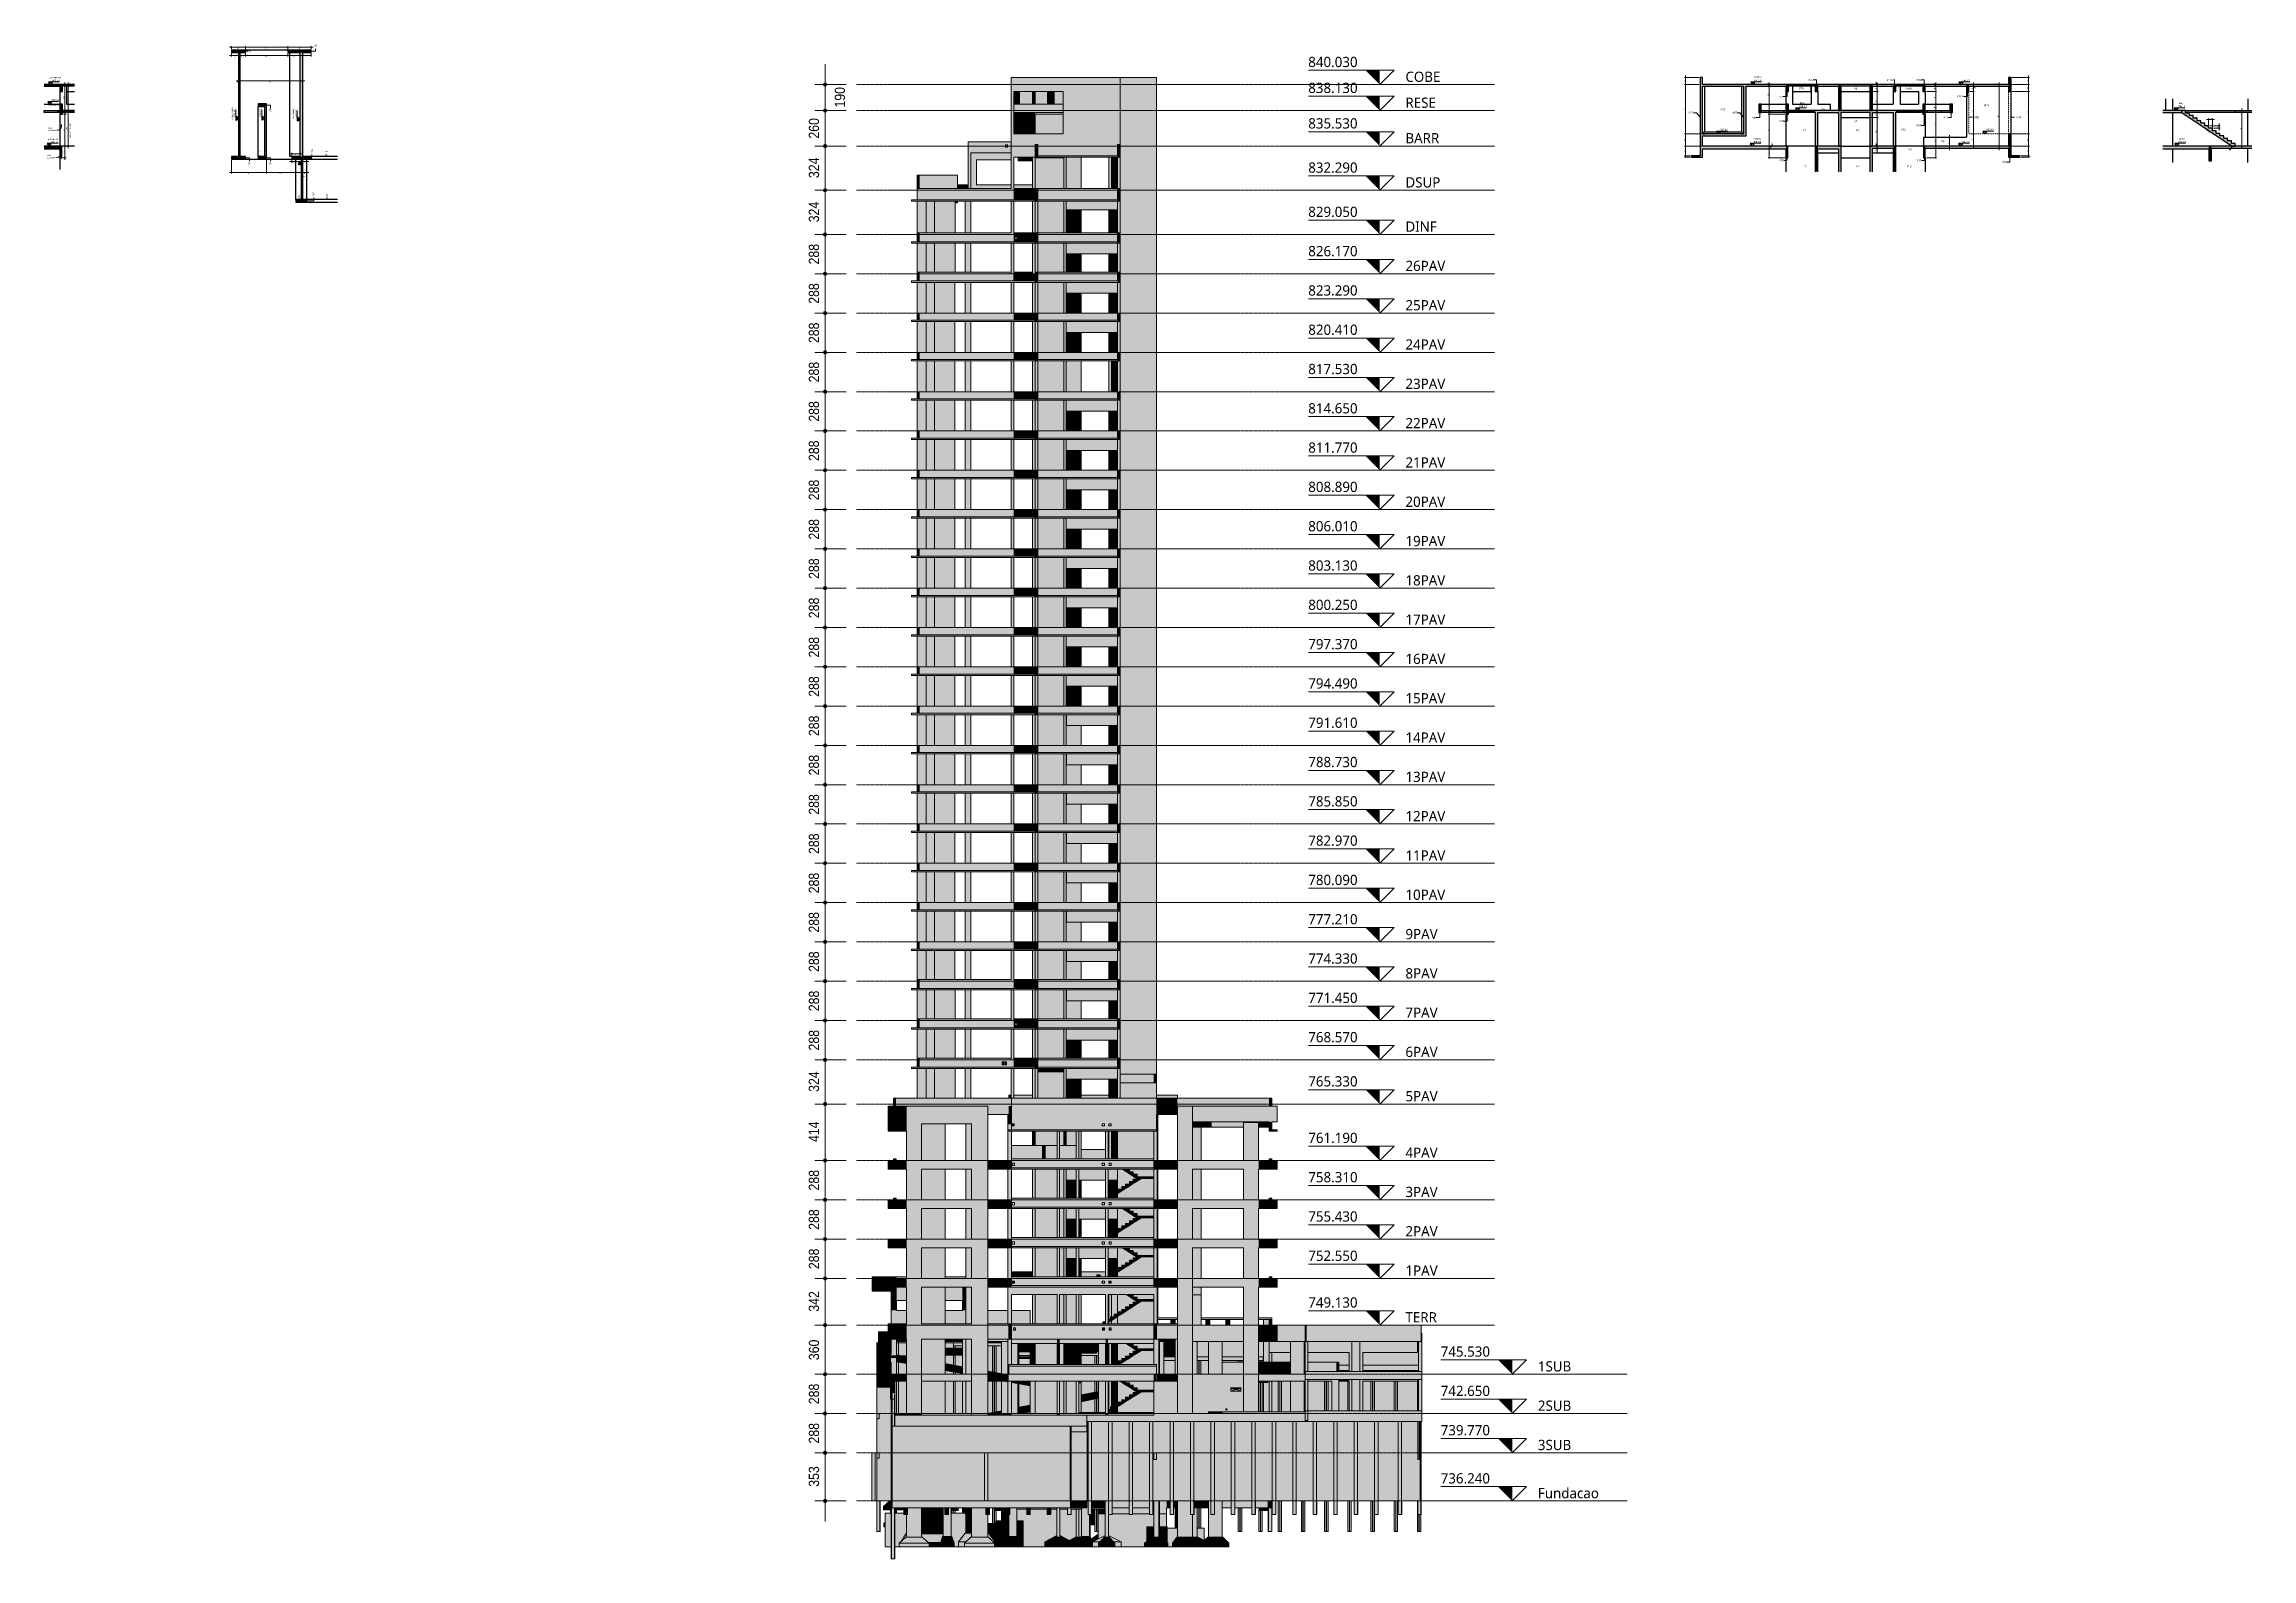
# Model space of a CAD drawing. Header units: centimetres. Extents: x -1095 to 23421, y -520 to 84300.
# Drawn here: x 6900 to 23074, y 73200 to 84300 of the extents above; entities that cross this region are included whole.
import ezdxf

# ---------------------------------------------------------------- set-up
doc = ezdxf.new("R2010")
doc.units = ezdxf.units.CM
doc.linetypes.add('Aligning Line', pattern=[0.635, 0.3175, -0.3175])
doc.linetypes.add('Centro', pattern=[3.175, 0.635, -0.47625, 1.5875, -0.47625])
for name, color, linetype, lineweight in [('A-ANNO-DIMS', 7, 'Continuous', 9), ('A-ANNO-DIMS-50', 7, 'Continuous', 9), ('A-ANNO-DIMS-500', 7, 'Continuous', 9), ('A-FLOR', 7, 'Continuous', 9), ('A-FLOR-LEVL', 7, 'Continuous', 9), ('A-FLOR-MCUT', 7, 'Continuous', 50), ('A-FLOR-OTLN', 7, 'Continuous', 18), ('A-FLOR-PATT', 7, 'Continuous', 18), ('A-GENM', 7, 'Continuous', 18), ('A-WALL', 7, 'Continuous', 9), ('G-ANNO-DIMS', 7, 'Continuous', 9), ('G-ANNO-TEXT', 7, 'Continuous', 9), ('S-BEAM', 7, 'Continuous', 9), ('S-BEAM-IDEN', 7, 'Continuous', 9), ('S-COLS', 7, 'Continuous', 9), ('S-COLS-IDEN', 7, 'Continuous', 9), ('S-FNDN', 7, 'Continuous', 9), ('S-STRS', 7, 'Continuous', 9), ('S-STRS-ANNO', 7, 'Continuous', 18)]:
    doc.layers.add(name, color=color, linetype=linetype, lineweight=lineweight)
doc.layers.add('A-DETL', color=7, linetype='Continuous', lineweight=18, true_color=0x00a600)
doc.styles.add('Arial', font='arial.ttf', dxfattribs={"height": 5.953125})
doc.styles.add('Fira Sans', font='', dxfattribs={"width": 0.95, "height": 12.5})
doc.styles.add('Fira Sans_1', font='', dxfattribs={"width": 0.9, "height": 7.5})
doc.styles.add('Fira Sans_4', font='', dxfattribs={"width": 0.9, "height": 75})
doc.styles.add('Fira Sans_5', font='', dxfattribs={"height": 10})
doc.styles.add('Gadugi', font='gadugi.ttf', dxfattribs={"height": 15})
doc.styles.add('Gadugi_1', font='gadugi.ttf', dxfattribs={"height": 10})
doc.styles.add('Gadugi_3', font='gadugi.ttf', dxfattribs={"height": 12.5})
doc.styles.add('Gadugi_7', font='gadugi.ttf', dxfattribs={"height": 75})
doc.styles.get('Fira Sans').set_extended_font_data('Fira Sans')
doc.styles.get('Fira Sans_1').set_extended_font_data('Fira Sans')
doc.styles.get('Fira Sans_4').set_extended_font_data('Fira Sans')
doc.styles.get('Fira Sans_5').set_extended_font_data('Fira Sans')
doc.dimstyles.new('PED_R80_1_5mm_ACIMA_As_ESQ__R00', dxfattribs={"dimscale": 30.48, "dimtxt": 10.229846, "dimasz": 0.328084, "dimexe": 0.246063, "dimexo": 0.246063, "dimgap": 0.049213, "dimtad": 1, "dimdec": 1, "dimrnd": 0.5, "dimdsep": 46, "dimtxsty": 'Fira Sans_1', "dimblk1": 'DOTSMALL', "dimblk2": 'DOTSMALL', "dimsah": 1, "dimcen": 0.09, "dimdle": 0.492126, "dimazin": 0, "dimtfac": 1, "dimtdec": 4, "dimtix": 1, "dimtmove": 0, "dimatfit": 3, "dimfxl": 1, "dimtvp": 1, "dimtolj": 1, "dimtzin": 0, "dimarcsym": 2})
doc.dimstyles.new('PED_R80_1_5mm_ACIMA_As_ESQ__R00_1', dxfattribs={"dimscale": 30.48, "dimtxt": 10.229846, "dimasz": 0.328084, "dimexe": 0.246063, "dimexo": 0.246063, "dimgap": 0.049213, "dimtad": 1, "dimdec": 1, "dimrnd": 0.5, "dimdsep": 46, "dimtxsty": 'Fira Sans_1', "dimblk1": 'DOTSMALL', "dimblk2": 'DOTSMALL', "dimsah": 1, "dimcen": 0.09, "dimdle": 0.492126, "dimazin": 0, "dimtfac": 1, "dimtdec": 4, "dimtix": 1, "dimtmove": 1, "dimatfit": 3, "dimfxl": 1, "dimtvp": 1, "dimtolj": 1, "dimtzin": 0, "dimarcsym": 2})
doc.dimstyles.new('PED_R80_1_5mm_ACIMA_As_ESQ__R00_2', dxfattribs={"dimscale": 30.48, "dimtxt": 10.229846, "dimasz": 0.328084, "dimexe": 0.246063, "dimexo": 0.246063, "dimgap": 0.049213, "dimtad": 1, "dimdec": 1, "dimrnd": 0.5, "dimdsep": 46, "dimtxsty": 'Fira Sans_1', "dimblk1": 'DOTSMALL', "dimblk2": 'DOTSMALL', "dimsah": 1, "dimcen": 0.09, "dimdle": 0.492126, "dimazin": 0, "dimtfac": 1, "dimtdec": 4, "dimtix": 1, "dimtmove": 2, "dimatfit": 3, "dimfxl": 1, "dimtvp": 1, "dimtolj": 1, "dimtzin": 0, "dimarcsym": 2})
doc.dimstyles.new('PED_R80_1_5mm_ACIMA_As_ESQ__R00_5', dxfattribs={"dimscale": 30.48, "dimtxt": 102.298456, "dimasz": 3.28084, "dimexe": 2.46063, "dimexo": 2.46063, "dimgap": 0.492126, "dimtad": 1, "dimdec": 1, "dimrnd": 0.5, "dimdsep": 46, "dimtxsty": 'Fira Sans_4', "dimblk1": 'DOTSMALL', "dimblk2": 'DOTSMALL', "dimsah": 1, "dimcen": 0.09, "dimdle": 4.92126, "dimazin": 0, "dimtfac": 1, "dimtdec": 4, "dimtix": 1, "dimtmove": 2, "dimatfit": 3, "dimfxl": 1, "dimtvp": 1, "dimtolj": 1, "dimtzin": 0, "dimarcsym": 2})
doc.dimstyles.new('PED_R80_1_5mm_ACIMA_As_ESQ__R00_6', dxfattribs={"dimscale": 30.48, "dimtxt": 102.298456, "dimasz": 3.28084, "dimexe": 2.46063, "dimexo": 2.46063, "dimgap": 0.492126, "dimtad": 1, "dimdec": 1, "dimrnd": 0.5, "dimdsep": 46, "dimtxsty": 'Fira Sans_4', "dimblk1": 'DOTSMALL', "dimblk2": 'DOTSMALL', "dimsah": 1, "dimcen": 0.09, "dimdle": 4.92126, "dimazin": 0, "dimtfac": 1, "dimtdec": 4, "dimtix": 1, "dimtmove": 0, "dimatfit": 3, "dimfxl": 1, "dimtvp": 1, "dimtolj": 1, "dimtzin": 0, "dimarcsym": 2})
doc.dimstyles.new('PED_R80_1_5mm_ACIMA_As_ESQ__R00_7', dxfattribs={"dimscale": 30.48, "dimtxt": 10.229846, "dimasz": 0.328084, "dimexe": 0.246063, "dimexo": 0.246063, "dimgap": 0.049213, "dimtad": 1, "dimdec": 1, "dimrnd": 0.5, "dimdsep": 46, "dimtxsty": 'Fira Sans_1', "dimblk1": 'DOTSMALL', "dimblk2": 'DOTSMALL', "dimsah": 1, "dimcen": 0.09, "dimdle": 0.492126, "dimazin": 0, "dimtfac": 1, "dimtdec": 4, "dimtix": 1, "dimtmove": 0, "dimatfit": 3, "dimfxl": 1, "dimtvp": 1, "dimtolj": 1, "dimtzin": 0, "dimarcsym": 2})
doc.dimstyles.new('PED_R80_2_0mm_ACIMA_As_ESQ__SEM_LINHA_R00_1', dxfattribs={"dimscale": 30.48, "dimtxt": 13.639794, "dimasz": 0.04101, "dimexe": 0.246063, "dimexo": 0.246063, "dimgap": 0.049213, "dimtad": 0, "dimjust": 2, "dimdec": 1, "dimrnd": 0.5, "dimdsep": 46, "dimtxsty": 'Fira Sans_5', "dimblk1": 'NONE', "dimblk2": 'DOTSMALL', "dimsah": 1, "dimcen": 0.09, "dimdle": 0.492126, "dimse1": 1, "dimsd1": 1, "dimsd2": 1, "dimazin": 0, "dimtfac": 1, "dimtdec": 4, "dimtix": 1, "dimtmove": 2, "dimatfit": 3, "dimfxl": 1, "dimtvp": 1, "dimtolj": 1, "dimtzin": 0, "dimarcsym": 2})

msp = doc.modelspace()

# ---------------------------------------------------------------- texts
at = {"layer": 'A-FLOR-LEVL', "char_height": 75, "attachment_point": 1, "style": 'Gadugi_7'}
for s, insert, width in [('840.030', (16161.13, 84206.57), 436.9197), ('838.130', (16161.13, 84016.57), 436.9197), ('COBE', (16873.24, 84098.05), 312.6581), ('RESE', (16873.24, 83908.05), 272.5737), ('835.530', (16161.13, 83756.57), 436.9197), ('BARR', (16873.24, 83648.05), 308.6497), ('832.290', (16161.13, 83432.57), 436.9197), ('DSUP', (16873.24, 83324.05), 316.6666), ('829.050', (16161.13, 83108.57), 436.9197), ('DINF', (16873.24, 83000.05), 284.5991), ('826.170', (16161.13, 82820.57), 436.9197), ('26PAV', (16873.24, 82712.05), 372.7847), ('823.290', (16161.13, 82532.57), 436.9197), ('25PAV', (16873.24, 82424.05), 372.7847), ('820.410', (16161.13, 82244.57), 436.9197), ('24PAV', (16873.24, 82136.05), 372.7847), ('817.530', (16161.13, 81956.57), 436.9197), ('23PAV', (16873.24, 81848.05), 372.7847), ('814.650', (16161.13, 81668.57), 436.9197), ('22PAV', (16873.24, 81560.05), 372.7847), ('811.770', (16161.13, 81380.57), 436.9197), ('21PAV', (16873.24, 81272.05), 372.7847), ('808.890', (16161.13, 81092.57), 436.9197), ('20PAV', (16873.24, 80984.05), 372.7847), ('806.010', (16161.13, 80804.57), 436.9197), ('19PAV', (16873.24, 80696.05), 372.7847), ('803.130', (16161.13, 80516.57), 436.9197), ('18PAV', (16873.24, 80408.05), 372.7847), ('800.250', (16161.13, 80228.57), 436.9197), ('17PAV', (16873.24, 80120.05), 372.7847), ('797.370', (16161.13, 79940.57), 436.9197), ('16PAV', (16873.24, 79832.05), 372.7847), ('794.490', (16161.13, 79652.57), 436.9197), ('15PAV', (16873.24, 79544.05), 372.7847), ('791.610', (16161.13, 79364.57), 436.9197), ('14PAV', (16873.24, 79256.05), 372.7847), ('788.730', (16161.13, 79076.57), 436.9197), ('13PAV', (16873.24, 78968.05), 372.7847), ('785.850', (16161.13, 78788.57), 436.9197), ('12PAV', (16873.24, 78680.05), 372.7847), ('782.970', (16161.13, 78500.57), 436.9197), ('11PAV', (16873.24, 78392.05), 372.7847), ('780.090', (16161.13, 78212.57), 436.9197), ('10PAV', (16873.24, 78104.05), 372.7847), ('777.210', (16161.13, 77924.57), 436.9197), ('9PAV', (16873.24, 77816.05), 304.6412), ('774.330', (16161.13, 77636.57), 436.9197), ('8PAV', (16873.24, 77528.05), 304.6412), ('771.450', (16161.13, 77348.57), 436.9197), ('7PAV', (16873.24, 77240.05), 304.6412), ('768.570', (16161.13, 77060.57), 436.9197), ('6PAV', (16873.24, 76952.05), 304.6412), ('765.330', (16161.13, 76736.57), 436.9197), ('5PAV', (16873.24, 76628.05), 304.6412), ('761.190', (16161.13, 76322.57), 436.9197), ('4PAV', (16873.24, 76214.05), 304.6412), ('758.310', (16161.13, 76034.57), 436.9197), ('3PAV', (16873.24, 75926.05), 304.6412), ('755.430', (16161.13, 75746.57), 436.9197), ('2PAV', (16873.24, 75638.06), 304.6412), ('752.550', (16161.13, 75458.57), 436.9197), ('1PAV', (16873.24, 75350.06), 304.6412), ('749.130', (16161.13, 75116.57), 436.9197), ('TERR', (16873.24, 75008.05), 284.5991), ('745.530', (17131.35, 74756.57), 436.9197), ('1SUB', (17843.46, 74648.06), 296.6244), ('742.650', (17131.35, 74468.57), 436.9197), ('2SUB', (17843.46, 74360.05), 296.6244), ('739.770', (17131.35, 74180.57), 436.9197), ('3SUB', (17843.46, 74072.05), 296.6244), ('736.240', (17131.35, 73827.57), 436.9197), ('Fundacao', (17843.46, 73719.05), 549.1559)]:
    msp.add_mtext(s, dxfattribs=dict(at, insert=insert, width=width))
at = {"layer": 'G-ANNO-DIMS', "char_height": 12.5, "attachment_point": 1, "line_spacing_factor": 1.049215, "style": 'Fira Sans'}
for s, insert, width in [('840.03', (6958.45, 84040.31), 61.376), ('840.03', (19430.62, 84040.31), 61.376), ('840.03', (20955.54, 84040.31), 61.376), ('838.59', (6953.93, 83896.31), 59.9439), ('838.13', (19758.25, 83850.31), 57.898), ('838.13', (22533.74, 83850.31), 57.898), ('836.43', (19180.85, 83680.31), 59.5347), ('836.43', (21130.2, 83680.31), 59.5347), ('835.53', (6950.71, 83590.31), 58.3072), ('835.53', (19426.23, 83590.31), 58.3072), ('835.53', (20954, 83590.31), 58.3072), ('835.53', (22537.75, 83590.31), 58.3072)]:
    msp.add_mtext(s, dxfattribs=dict(at, insert=insert, width=width))
at = {"layer": 'G-ANNO-DIMS', "char_height": 12.5, "attachment_point": 1, "rotation": 90, "line_spacing_factor": 1.049215, "style": 'Fira Sans'}
for s, insert, width in [('840.03', (8286.67, 83768.06), 61.376), ('838.13', (8476.67, 83770.33), 57.898), ('835.53', (8736.67, 83763.43), 58.3072)]:
    msp.add_mtext(s, dxfattribs=dict(at, insert=insert, width=width))
at = {"layer": 'G-ANNO-TEXT', "attachment_point": 1}
for s, insert, char_height, width, style in [('(COBERTURA)', (6939.5, 84058.45), 10, 106.2236, 'Gadugi_1'), ('(COBE)', (19426.69, 84066.88), 12.5, 64.9367, 'Gadugi_3'), ('(MESA ELEV.)', (6926.21, 83859.91), 10, 100.2109, 'Gadugi_1'), ('(RES)', (19757.45, 83873.06), 12.5, 47.7004, 'Gadugi_3'), ('(RES)', (22540.52, 83871.5), 10, 38.8818, 'Gadugi_1'), ('VIGA', (6926.21, 83690.58), 10, 38.481, 'Gadugi_1'), ('ELEVADOR', (6926.21, 83673.71), 10, 82.9747, 'Gadugi_1'), ('VIGA', (6921.21, 83490.58), 10, 38.481, 'Gadugi_1'), ('ELEVADOR', (6921.21, 83473.71), 10, 82.9747, 'Gadugi_1'), ('(BARRILETE)', (6926.21, 83607.93), 10, 91.7932, 'Gadugi_1'), ('(BARR)', (19424.41, 83611.3), 12.5, 64.135, 'Gadugi_3'), ('(BARR)', (22540.52, 83610.56), 10, 52.5105, 'Gadugi_1')]:
    msp.add_mtext(s, dxfattribs=dict(at, insert=insert, char_height=char_height, width=width, style=style))
at = {"layer": 'G-ANNO-TEXT', "char_height": 10, "attachment_point": 1, "rotation": 90, "style": 'Gadugi_1'}
for s, insert, width in [('(COBERTUIRA)', (8272.75, 83744.78), 110.6329), ('(BARRILETE)', (8719.77, 83752.78), 91.7932), ('POÇO ELEVADOR', (7086.83, 83616.05), 133.8818)]:
    msp.add_mtext(s, dxfattribs=dict(at, insert=insert, width=width))
at = {"layer": 'S-BEAM-IDEN', "char_height": 15, "width": 30.0633, "attachment_point": 1, "rotation": 90, "style": 'Gadugi'}
for s, insert in [('V2', (8880.79, 84277.73)), ('V2', (8398.64, 84241)), ('V3', (8550.01, 83802.87)), ('V6', (8854.39, 83504.57)), ('V5', (8396.01, 83418.37)), ('V5', (8550.01, 83418.37)), ('V9', (8759.32, 83170.45)), ('V7', (8867.76, 83189.51))]:
    msp.add_mtext(s, dxfattribs=dict(at, insert=insert))
at = {"layer": 'S-BEAM-IDEN', "char_height": 15, "attachment_point": 1, "style": 'Gadugi'}
for s, insert, width in [('V7A', (19755.89, 83983.04), 46.4979), ('V7C', (19823.14, 84045.03), 46.097), ('V4', (20159.73, 83981.04), 30.0633), ('V10C', (20400.14, 84045.03), 60.1266), ('V10A', (20536.01, 83981.04), 60.5274), ('V10', (20616.14, 84045.03), 44.0928), ('VP6', (18948.09, 83804.29), 44.4937), ('VP3', (19180.18, 83829.74), 44.4937), ('VP7', (19267.09, 83804.29), 44.4937), ('V7', (19613.14, 83923.22), 30.0633), ('V3', (19921.41, 83830.9), 30.0633), ('V11A', (20912.38, 83924.19), 60.5274), ('VP4', (21110.17, 83859.31), 44.4937), ('V6', (19414.14, 83769.22), 30.0633), ('V7', (19613.14, 83743.22), 30.0633), ('V2', (20159.73, 83741.04), 30.0633), ('V10', (20616.14, 83711.83), 44.0928), ('V11', (20815.51, 83769.22), 44.0928), ('VP8', (21040.05, 83771.05), 44.4937), ('VP9', (21349.05, 83771.05), 44.4937), ('V5', (20559.73, 83535.27), 30.0633), ('V5', (20800.56, 83596.01), 30.0633), ('V10', (19610.64, 83454.72), 44.0928), ('V16', (20618.64, 83454.72), 44.0928), ('V18', (21244.64, 83442.72), 44.0928)]:
    msp.add_mtext(s, dxfattribs=dict(at, insert=insert, width=width))
at = {"layer": 'S-COLS-IDEN', "char_height": 15, "attachment_point": 1, "style": 'Gadugi'}
for s, insert, width in [('P11', (19783.4, 83674.76), 42.4894), ('P6', (20176.9, 83674.76), 28.4599), ('P12', (20503.89, 83681.33), 42.4894), ('P11', (19783.4, 83412.76), 42.4894), ('P6', (20176.9, 83412.76), 28.4599), ('P12', (20546.4, 83412.76), 42.4894)]:
    msp.add_mtext(s, dxfattribs=dict(at, insert=insert, width=width))
at = {"layer": 'S-COLS-IDEN', "char_height": 15, "width": 42.4894, "attachment_point": 1, "rotation": 90, "style": 'Gadugi'}
for s, insert in [('P13', (8462.87, 83483.85)), ('P13', (8960.73, 83483.85)), ('P15', (8964.73, 83167.35))]:
    msp.add_mtext(s, dxfattribs=dict(at, insert=insert))
at = {"layer": 'S-STRS-ANNO', "attachment_point": 1, "line_spacing_factor": 0.941778, "style": 'Arial'}
for s, insert, char_height, width in [('14', (22576.7, 83821.19), 5.953, 10.9888), ('13', (22604.7, 83802.62), 5.953, 10.9888), ('12', (22632.7, 83784.05), 5.953, 10.9888), ('11', (22660.7, 83765.47), 5.953, 10.9888), ('10', (22688.7, 83746.9), 5.953, 10.9888), ('9', (22718.99, 83728.33), 5.95, 5.4944), ('8', (22746.99, 83709.76), 5.95, 5.4944), ('7', (22774.99, 83691.19), 5.95, 5.4944), ('6', (22802.99, 83672.62), 5.95, 5.4944), ('5', (22830.99, 83654.05), 5.95, 5.4944), ('4', (22858.99, 83635.47), 5.95, 5.4944), ('3', (22886.99, 83616.9), 5.95, 5.4944), ('2', (22914.99, 83598.33), 5.95, 5.4944), ('1', (22942.99, 83579.76), 5.95, 5.4944)]:
    msp.add_mtext(s, dxfattribs=dict(at, insert=insert, char_height=char_height, width=width))

# ---------------------------------------------------------------- blocks, each defined once
blk = doc.blocks.new('PED_FURO_RETANGULAR_R04_2020 _INSTÂNCIA_ - FURO RET-3769470-CT502 - CORTE A-A')
at = {"layer": 'A-GENM', "color": 253, "lineweight": 25, "true_color": 0xaaaaaa}
for p, q in [((23, 83432), (7, 83416)), ((23, 83416), (7, 83432))]:
    blk.add_line(p, q, dxfattribs=at)
blk = doc.blocks.new('DIMBLOCK232-CT500 - CORTE VIGA_ELEVADOR')
at = {"layer": 'A-ANNO-DIMS-50', "true_color": 0x000032}
h = blk.add_hatch(color=178, dxfattribs=at)
edge = h.paths.add_edge_path(flags=0)
edge.add_arc((7052, 84003), 1.25, 0, 360)
h = blk.add_hatch(color=178, dxfattribs=at)
edge = h.paths.add_edge_path(flags=0)
edge.add_arc((7052, 83813), 1.25, 0, 360)
at = {"layer": 'A-ANNO-DIMS-50', "color": 178, "true_color": 0x000032}
for p, q in [((7046, 84003), (7060, 84003)), ((7052, 84003), (7046, 84003)), ((7052, 84018), (7052, 83813)), ((7046, 83813), (7060, 83813)), ((7052, 83813), (7046, 83813))]:
    blk.add_line(p, q, dxfattribs=at)
for centre in [(7052, 84003), (7052, 83813)]:
    blk.add_circle(centre, 1.25, dxfattribs=at)
at = {"layer": 'A-ANNO-DIMS-50', "color": 0, "insert": (7040, 83901), "char_height": 7.5, "width": 17.63, "attachment_point": 1, "rotation": 90, "line_spacing_factor": 1.049215, "style": 'Fira Sans_1'}
blk.add_mtext('190', dxfattribs=at)
blk = doc.blocks.new('_DotSmall')
at = {"color": 0, "linetype": 'ByBlock', "const_width": 0.5}
blk.add_lwpolyline([(-0.0625, 0, 1), (0.0625, 0, 1)], format="xyb", close=True, dxfattribs=at)
blk = doc.blocks.new('DIMBLOCK233-CT500 - CORTE VIGA_ELEVADOR')
at = {"layer": 'A-ANNO-DIMS-50', "true_color": 0x000032}
h = blk.add_hatch(color=178, dxfattribs=at)
edge = h.paths.add_edge_path(flags=0)
edge.add_arc((7052, 83813), 1.25, 0, 360)
h = blk.add_hatch(color=178, dxfattribs=at)
edge = h.paths.add_edge_path(flags=0)
edge.add_arc((7052, 83787), 1.25, 0, 360)
at = {"layer": 'A-ANNO-DIMS-50', "color": 178, "true_color": 0x000032}
for p, q in [((7041, 83787), (7060, 83787)), ((7052, 83787), (7041, 83787)), ((7046, 83813), (7060, 83813)), ((7052, 83813), (7046, 83813)), ((7052, 83813), (7052, 83787))]:
    blk.add_line(p, q, dxfattribs=at)
for centre in [(7052, 83813), (7052, 83787)]:
    blk.add_circle(centre, 1.25, dxfattribs=at)
at = {"layer": 'A-ANNO-DIMS-50', "color": 0, "insert": (7040, 83795), "char_height": 7.5, "width": 11.8, "attachment_point": 1, "rotation": 90, "line_spacing_factor": 1.049215, "style": 'Fira Sans_1'}
blk.add_mtext('26', dxfattribs=at)
blk = doc.blocks.new('DIMBLOCK234-CT500 - CORTE VIGA_ELEVADOR')
at = {"layer": 'A-ANNO-DIMS-50', "true_color": 0x000032}
h = blk.add_hatch(color=178, dxfattribs=at)
edge = h.paths.add_edge_path(flags=0)
edge.add_arc((7052, 83787), 1.25, 0, 360)
h = blk.add_hatch(color=178, dxfattribs=at)
edge = h.paths.add_edge_path(flags=0)
edge.add_arc((7052, 83553), 1.25, 0, 360)
at = {"layer": 'A-ANNO-DIMS-50', "color": 178, "true_color": 0x000032}
for p, q in [((7041, 83787), (7060, 83787)), ((7052, 83787), (7041, 83787)), ((7052, 83787), (7052, 83553)), ((7036, 83553), (7060, 83553)), ((7052, 83553), (7036, 83553))]:
    blk.add_line(p, q, dxfattribs=at)
for centre in [(7052, 83787), (7052, 83553)]:
    blk.add_circle(centre, 1.25, dxfattribs=at)
at = {"layer": 'A-ANNO-DIMS-50', "color": 0, "insert": (7040, 83663), "char_height": 7.5, "width": 17.63, "attachment_point": 1, "rotation": 90, "line_spacing_factor": 1.049215, "style": 'Fira Sans_1'}
blk.add_mtext('234', dxfattribs=at)
blk = doc.blocks.new('DIMBLOCK235-CT500 - CORTE VIGA_ELEVADOR')
at = {"layer": 'A-ANNO-DIMS-50', "true_color": 0x000032}
h = blk.add_hatch(color=178, dxfattribs=at)
edge = h.paths.add_edge_path(flags=0)
edge.add_arc((7052, 83553), 1.25, 0, 360)
h = blk.add_hatch(color=178, dxfattribs=at)
edge = h.paths.add_edge_path(flags=0)
edge.add_arc((7052, 83466), 1.25, 0, 360)
at = {"layer": 'A-ANNO-DIMS-50', "color": 178, "true_color": 0x000032}
for p, q in [((7036, 83553), (7060, 83553)), ((7052, 83553), (7036, 83553)), ((7036, 83466), (7060, 83466)), ((7052, 83466), (7036, 83466)), ((7052, 83553), (7052, 83451))]:
    blk.add_line(p, q, dxfattribs=at)
for centre in [(7052, 83553), (7052, 83466)]:
    blk.add_circle(centre, 1.25, dxfattribs=at)
at = {"layer": 'A-ANNO-DIMS-50', "color": 0, "insert": (7040, 83505), "char_height": 7.5, "width": 11.49, "attachment_point": 1, "rotation": 90, "line_spacing_factor": 1.049215, "style": 'Fira Sans_1'}
blk.add_mtext('87', dxfattribs=at)
blk = doc.blocks.new('DIMBLOCK236-CT500 - CORTE VIGA_ELEVADOR')
at = {"layer": 'A-ANNO-DIMS-50', "true_color": 0x000032}
h = blk.add_hatch(color=178, dxfattribs=at)
edge = h.paths.add_edge_path(flags=0)
edge.add_arc((7075, 84003), 1.25, 0, 360)
h = blk.add_hatch(color=178, dxfattribs=at)
edge = h.paths.add_edge_path(flags=0)
edge.add_arc((7075, 83813), 1.25, 0, 360)
at = {"layer": 'A-ANNO-DIMS-50', "color": 178, "true_color": 0x000032}
for p, q in [((7069, 84003), (7082, 84003)), ((7075, 84003), (7069, 84003)), ((7075, 84018), (7075, 83813)), ((7069, 83813), (7082, 83813)), ((7075, 83813), (7069, 83813))]:
    blk.add_line(p, q, dxfattribs=at)
for centre in [(7075, 84003), (7075, 83813)]:
    blk.add_circle(centre, 1.25, dxfattribs=at)
at = {"layer": 'A-ANNO-DIMS-50', "color": 0, "insert": (7063, 83901), "char_height": 7.5, "width": 17.63, "attachment_point": 1, "rotation": 90, "line_spacing_factor": 1.049215, "style": 'Fira Sans_1'}
blk.add_mtext('190', dxfattribs=at)
blk = doc.blocks.new('DIMBLOCK237-CT500 - CORTE VIGA_ELEVADOR')
at = {"layer": 'A-ANNO-DIMS-50', "true_color": 0x000032}
h = blk.add_hatch(color=178, dxfattribs=at)
edge = h.paths.add_edge_path(flags=0)
edge.add_arc((7075, 83813), 1.25, 0, 360)
h = blk.add_hatch(color=178, dxfattribs=at)
edge = h.paths.add_edge_path(flags=0)
edge.add_arc((7075, 83553), 1.25, 0, 360)
at = {"layer": 'A-ANNO-DIMS-50', "color": 178, "true_color": 0x000032}
for p, q in [((7069, 83813), (7082, 83813)), ((7075, 83813), (7069, 83813)), ((7075, 83813), (7075, 83538)), ((7036, 83553), (7082, 83553)), ((7075, 83553), (7036, 83553))]:
    blk.add_line(p, q, dxfattribs=at)
for centre in [(7075, 83813), (7075, 83553)]:
    blk.add_circle(centre, 1.25, dxfattribs=at)
at = {"layer": 'A-ANNO-DIMS-50', "color": 0, "insert": (7063, 83675), "char_height": 7.5, "width": 18.26, "attachment_point": 1, "rotation": 90, "line_spacing_factor": 1.049215, "style": 'Fira Sans_1'}
blk.add_mtext('260', dxfattribs=at)
blk = doc.blocks.new('Elevações de ponto - SIMBOLO DE NÍVEL-CORTE-2219088-CT500 - CORTE VIGA_ELEVADOR')
at = {"layer": 'G-ANNO-DIMS'}
blk.add_hatch(color=256, dxfattribs=at).paths.add_polyline_path([(-588, 83568), (-588, 83553), (-603, 83568)], flags=0)
for p, q in [((-523, 83573), (-603, 83573)), ((-588, 83553), (-603, 83568)), ((-603, 83568), (-573, 83568)), ((-573, 83568), (-588, 83553))]:
    blk.add_line(p, q, dxfattribs=at)
blk = doc.blocks.new('DIMBLOCK238-CT502 - CORTE A-A')
at = {"layer": 'A-ANNO-DIMS-50', "true_color": 0x000032}
h = blk.add_hatch(color=178, dxfattribs=at)
edge = h.paths.add_edge_path(flags=0)
edge.add_arc((8272, 83360), 1.25, 0, 360)
h = blk.add_hatch(color=178, dxfattribs=at)
edge = h.paths.add_edge_path(flags=0)
edge.add_arc((8528, 83360), 1.25, 0, 360)
at = {"layer": 'A-ANNO-DIMS-50', "color": 178, "true_color": 0x000032}
for p, q in [((8257, 83360), (8528, 83360)), ((8272, 83450), (8272, 83352)), ((8272, 83360), (8272, 83450)), ((8528, 83450), (8528, 83352)), ((8528, 83360), (8528, 83450))]:
    blk.add_line(p, q, dxfattribs=at)
for centre in [(8272, 83360), (8528, 83360)]:
    blk.add_circle(centre, 1.25, dxfattribs=at)
at = {"layer": 'A-ANNO-DIMS-50', "color": 0, "insert": (8407, 83348), "char_height": 7.5, "width": 17.63, "attachment_point": 1, "rotation": 180, "line_spacing_factor": 1.049215, "style": 'Fira Sans_1'}
blk.add_mtext('256', dxfattribs=at)
blk = doc.blocks.new('DIMBLOCK239-CT502 - CORTE A-A')
at = {"layer": 'A-ANNO-DIMS-50', "true_color": 0x000032}
h = blk.add_hatch(color=178, dxfattribs=at)
edge = h.paths.add_edge_path(flags=0)
edge.add_arc((8528, 83360), 1.25, 0, 360)
h = blk.add_hatch(color=178, dxfattribs=at)
edge = h.paths.add_edge_path(flags=0)
edge.add_arc((8743, 83360), 1.25, 0, 360)
at = {"layer": 'A-ANNO-DIMS-50', "color": 178, "true_color": 0x000032}
for p, q in [((8528, 83450), (8528, 83352)), ((8528, 83360), (8528, 83450)), ((8528, 83360), (8743, 83360)), ((8743, 83354), (8743, 83367)), ((8743, 83360), (8743, 83354))]:
    blk.add_line(p, q, dxfattribs=at)
for centre in [(8528, 83360), (8743, 83360)]:
    blk.add_circle(centre, 1.25, dxfattribs=at)
at = {"layer": 'A-ANNO-DIMS-50', "color": 0, "insert": (8642, 83348), "char_height": 7.5, "width": 16.53, "attachment_point": 1, "rotation": 180, "line_spacing_factor": 1.049215, "style": 'Fira Sans_1'}
blk.add_mtext('215', dxfattribs=at)
blk = doc.blocks.new('DIMBLOCK240-CT502 - CORTE A-A')
at = {"layer": 'A-ANNO-DIMS-50', "true_color": 0x000032}
h = blk.add_hatch(color=178, dxfattribs=at)
edge = h.paths.add_edge_path(flags=0)
edge.add_arc((8743, 83360), 1.25, 0, 360)
h = blk.add_hatch(color=178, dxfattribs=at)
edge = h.paths.add_edge_path(flags=0)
edge.add_arc((8782, 83360), 1.25, 0, 360)
at = {"layer": 'A-ANNO-DIMS-50', "color": 178, "true_color": 0x000032}
for p, q in [((8743, 83354), (8743, 83367)), ((8743, 83360), (8782, 83360)), ((8743, 83360), (8743, 83354)), ((8782, 83354), (8782, 83367)), ((8782, 83360), (8782, 83354))]:
    blk.add_line(p, q, dxfattribs=at)
for centre in [(8743, 83360), (8782, 83360)]:
    blk.add_circle(centre, 1.25, dxfattribs=at)
at = {"layer": 'A-ANNO-DIMS-50', "color": 0, "insert": (8767, 83348), "char_height": 7.5, "width": 11.96, "attachment_point": 1, "rotation": 180, "line_spacing_factor": 1.049215, "style": 'Fira Sans_1'}
blk.add_mtext('39', dxfattribs=at)
blk = doc.blocks.new('DIMBLOCK241-CT502 - CORTE A-A')
at = {"layer": 'A-ANNO-DIMS-50', "true_color": 0x000032}
h = blk.add_hatch(color=178, dxfattribs=at)
edge = h.paths.add_edge_path(flags=0)
edge.add_arc((8782, 83360), 1.25, 0, 360)
h = blk.add_hatch(color=178, dxfattribs=at)
edge = h.paths.add_edge_path(flags=0)
edge.add_arc((8794, 83360), 1.25, 0, 360)
at = {"layer": 'A-ANNO-DIMS-50', "color": 178, "true_color": 0x000032}
for p, q in [((8782, 83354), (8782, 83367)), ((8782, 83360), (8794, 83360)), ((8782, 83360), (8782, 83354)), ((8794, 83354), (8794, 83367)), ((8794, 83360), (8794, 83354))]:
    blk.add_line(p, q, dxfattribs=at)
for centre in [(8782, 83360), (8794, 83360)]:
    blk.add_circle(centre, 1.25, dxfattribs=at)
blk.add_ellipse((8801, 83360), major_axis=(0, 29.4), ratio=0.43535, start_param=1.570796, end_param=3.141593, dxfattribs=at)
at = {"layer": 'A-ANNO-DIMS-50', "color": 0, "insert": (8810, 83326), "char_height": 7.5, "width": 10.7, "attachment_point": 1, "rotation": 180, "line_spacing_factor": 1.049215, "style": 'Fira Sans_1'}
blk.add_mtext('12', dxfattribs=at)
blk = doc.blocks.new('DIMBLOCK242-CT502 - CORTE A-A')
at = {"layer": 'A-ANNO-DIMS-50', "true_color": 0x000032}
h = blk.add_hatch(color=178, dxfattribs=at)
edge = h.paths.add_edge_path(flags=0)
edge.add_arc((8794, 83360), 1.25, 0, 360)
h = blk.add_hatch(color=178, dxfattribs=at)
edge = h.paths.add_edge_path(flags=0)
edge.add_arc((8824, 83360), 1.25, 0, 360)
at = {"layer": 'A-ANNO-DIMS-50', "color": 178, "true_color": 0x000032}
for p, q in [((8794, 83354), (8794, 83367)), ((8794, 83360), (8839, 83360)), ((8794, 83360), (8794, 83354)), ((8824, 83354), (8824, 83367)), ((8824, 83360), (8824, 83354))]:
    blk.add_line(p, q, dxfattribs=at)
for centre in [(8794, 83360), (8824, 83360)]:
    blk.add_circle(centre, 1.25, dxfattribs=at)
at = {"layer": 'A-ANNO-DIMS-50', "color": 0, "insert": (8814, 83348), "char_height": 7.5, "width": 12.28, "attachment_point": 1, "rotation": 180, "line_spacing_factor": 1.049215, "style": 'Fira Sans_1'}
blk.add_mtext('30', dxfattribs=at)
blk = doc.blocks.new('DIMBLOCK243-CT502 - CORTE A-A')
at = {"layer": 'A-ANNO-DIMS-50', "true_color": 0x000032}
h = blk.add_hatch(color=178, dxfattribs=at)
edge = h.paths.add_edge_path(flags=0)
edge.add_arc((8774, 84031), 1.25, 0, 360)
h = blk.add_hatch(color=178, dxfattribs=at)
edge = h.paths.add_edge_path(flags=0)
edge.add_arc((8794, 84031), 1.25, 0, 360)
at = {"layer": 'A-ANNO-DIMS-50', "color": 178, "true_color": 0x000032}
for p, q in [((8774, 84037), (8774, 84023)), ((8774, 84031), (8774, 84037)), ((8809, 84031), (8774, 84031)), ((8794, 84037), (8794, 84023)), ((8794, 84031), (8794, 84037))]:
    blk.add_line(p, q, dxfattribs=at)
for centre in [(8774, 84031), (8794, 84031)]:
    blk.add_circle(centre, 1.25, dxfattribs=at)
at = {"layer": 'A-ANNO-DIMS-50', "color": 0, "insert": (8789, 84019), "char_height": 7.5, "width": 12.12, "attachment_point": 1, "rotation": 180, "line_spacing_factor": 1.049215, "style": 'Fira Sans_1'}
blk.add_mtext('20', dxfattribs=at)
blk = doc.blocks.new('DIMBLOCK244-CT502 - CORTE A-A')
at = {"layer": 'A-ANNO-DIMS-50', "true_color": 0x000032}
h = blk.add_hatch(color=178, dxfattribs=at)
edge = h.paths.add_edge_path(flags=0)
edge.add_arc((8336, 84031), 1.25, 0, 360)
h = blk.add_hatch(color=178, dxfattribs=at)
edge = h.paths.add_edge_path(flags=0)
edge.add_arc((8774, 84031), 1.25, 0, 360)
at = {"layer": 'A-ANNO-DIMS-50', "color": 178, "true_color": 0x000032}
for p, q in [((8336, 84037), (8336, 84023)), ((8336, 84031), (8336, 84037)), ((8774, 84031), (8336, 84031)), ((8774, 84037), (8774, 84023)), ((8774, 84031), (8774, 84037))]:
    blk.add_line(p, q, dxfattribs=at)
for centre in [(8336, 84031), (8774, 84031)]:
    blk.add_circle(centre, 1.25, dxfattribs=at)
at = {"layer": 'A-ANNO-DIMS-50', "color": 0, "insert": (8563, 84019), "char_height": 7.5, "width": 18.26, "attachment_point": 1, "rotation": 180, "line_spacing_factor": 1.049215, "style": 'Fira Sans_1'}
blk.add_mtext('438', dxfattribs=at)
blk = doc.blocks.new('DIMBLOCK245-CT502 - CORTE A-A')
at = {"layer": 'A-ANNO-DIMS-50', "true_color": 0x000032}
h = blk.add_hatch(color=178, dxfattribs=at)
edge = h.paths.add_edge_path(flags=0)
edge.add_arc((8324, 84031), 1.25, 0, 360)
h = blk.add_hatch(color=178, dxfattribs=at)
edge = h.paths.add_edge_path(flags=0)
edge.add_arc((8336, 84031), 1.25, 0, 360)
at = {"layer": 'A-ANNO-DIMS-50', "color": 178, "true_color": 0x000032}
for p, q in [((8336, 84031), (8309, 84031)), ((8324, 84037), (8324, 84023)), ((8324, 84031), (8324, 84037)), ((8336, 84037), (8336, 84023)), ((8336, 84031), (8336, 84037))]:
    blk.add_line(p, q, dxfattribs=at)
for centre in [(8324, 84031), (8336, 84031)]:
    blk.add_circle(centre, 1.25, dxfattribs=at)
blk.add_ellipse((8317, 84031), major_axis=(12.7, 0), ratio=0.635519, start_param=4.712389, end_param=6.283185, dxfattribs=at)
at = {"layer": 'A-ANNO-DIMS-50', "color": 0, "insert": (8317, 84019), "char_height": 7.5, "width": 10.7, "attachment_point": 1, "rotation": 180, "line_spacing_factor": 1.049215, "style": 'Fira Sans_1'}
blk.add_mtext('12', dxfattribs=at)
blk = doc.blocks.new('Elevações de ponto - SIMBOLO DE NÍVEL-CORTE-2219088-CT502 - CORTE A-A')
at = {"layer": 'G-ANNO-DIMS'}
blk.add_hatch(color=256, dxfattribs=at).paths.add_polyline_path([(0, 83750), (15, 83750), (0, 83735)], flags=0)
for p, q in [((-5, 83814), (-5, 83735)), ((0, 83765), (15, 83750)), ((0, 83735), (0, 83765)), ((15, 83750), (0, 83735))]:
    blk.add_line(p, q, dxfattribs=at)
blk = doc.blocks.new('DIMBLOCK246-CT502 - CORTE A-A')
at = {"layer": 'A-ANNO-DIMS-50', "true_color": 0x000032}
h = blk.add_hatch(color=178, dxfattribs=at)
edge = h.paths.add_edge_path(flags=0)
edge.add_arc((8774, 84216), 1.25, 0, 360)
h = blk.add_hatch(color=178, dxfattribs=at)
edge = h.paths.add_edge_path(flags=0)
edge.add_arc((8855, 84216), 1.25, 0, 360)
at = {"layer": 'A-ANNO-DIMS-50', "color": 178, "true_color": 0x000032}
for p, q in [((8774, 84222), (8774, 84209)), ((8774, 84216), (8774, 84222)), ((8855, 84216), (8774, 84216)), ((8855, 84230), (8855, 84209)), ((8855, 84216), (8855, 84230))]:
    blk.add_line(p, q, dxfattribs=at)
for centre in [(8774, 84216), (8855, 84216)]:
    blk.add_circle(centre, 1.25, dxfattribs=at)
at = {"layer": 'A-ANNO-DIMS-50', "color": 0, "insert": (8819, 84204), "char_height": 7.5, "width": 11.33, "attachment_point": 1, "rotation": 180, "line_spacing_factor": 1.049215, "style": 'Fira Sans_1'}
blk.add_mtext('81', dxfattribs=at)
blk = doc.blocks.new('DIMBLOCK247-CT502 - CORTE A-A')
at = {"layer": 'A-ANNO-DIMS-50', "true_color": 0x000032}
h = blk.add_hatch(color=178, dxfattribs=at)
edge = h.paths.add_edge_path(flags=0)
edge.add_arc((8684, 84216), 1.25, 0, 360)
h = blk.add_hatch(color=178, dxfattribs=at)
edge = h.paths.add_edge_path(flags=0)
edge.add_arc((8774, 84216), 1.25, 0, 360)
at = {"layer": 'A-ANNO-DIMS-50', "color": 178, "true_color": 0x000032}
for p, q in [((8684, 84230), (8684, 84209)), ((8684, 84216), (8684, 84230)), ((8774, 84216), (8684, 84216)), ((8774, 84222), (8774, 84209)), ((8774, 84216), (8774, 84222))]:
    blk.add_line(p, q, dxfattribs=at)
for centre in [(8684, 84216), (8774, 84216)]:
    blk.add_circle(centre, 1.25, dxfattribs=at)
at = {"layer": 'A-ANNO-DIMS-50', "color": 0, "insert": (8734, 84204), "char_height": 7.5, "width": 12.59, "attachment_point": 1, "rotation": 180, "line_spacing_factor": 1.049215, "style": 'Fira Sans_1'}
blk.add_mtext('90', dxfattribs=at)
blk = doc.blocks.new('DIMBLOCK248-CT502 - CORTE A-A')
at = {"layer": 'A-ANNO-DIMS-50', "true_color": 0x000032}
h = blk.add_hatch(color=178, dxfattribs=at)
edge = h.paths.add_edge_path(flags=0)
edge.add_arc((8374, 84216), 1.25, 0, 360)
h = blk.add_hatch(color=178, dxfattribs=at)
edge = h.paths.add_edge_path(flags=0)
edge.add_arc((8684, 84216), 1.25, 0, 360)
at = {"layer": 'A-ANNO-DIMS-50', "color": 178, "true_color": 0x000032}
for p, q in [((8374, 84230), (8374, 84209)), ((8374, 84216), (8374, 84230)), ((8684, 84216), (8374, 84216)), ((8684, 84230), (8684, 84209)), ((8684, 84216), (8684, 84230))]:
    blk.add_line(p, q, dxfattribs=at)
for centre in [(8374, 84216), (8684, 84216)]:
    blk.add_circle(centre, 1.25, dxfattribs=at)
at = {"layer": 'A-ANNO-DIMS-50', "color": 0, "insert": (8536, 84204), "char_height": 7.5, "width": 17.31, "attachment_point": 1, "rotation": 180, "line_spacing_factor": 1.049215, "style": 'Fira Sans_1'}
blk.add_mtext('310', dxfattribs=at)
blk = doc.blocks.new('DIMBLOCK249-CT502 - CORTE A-A')
at = {"layer": 'A-ANNO-DIMS-50', "true_color": 0x000032}
h = blk.add_hatch(color=178, dxfattribs=at)
edge = h.paths.add_edge_path(flags=0)
edge.add_arc((8324, 84216), 1.25, 0, 360)
h = blk.add_hatch(color=178, dxfattribs=at)
edge = h.paths.add_edge_path(flags=0)
edge.add_arc((8374, 84216), 1.25, 0, 360)
at = {"layer": 'A-ANNO-DIMS-50', "color": 178, "true_color": 0x000032}
for p, q in [((8324, 84222), (8324, 84209)), ((8324, 84216), (8324, 84222)), ((8374, 84216), (8324, 84216)), ((8374, 84230), (8374, 84209)), ((8374, 84216), (8374, 84230))]:
    blk.add_line(p, q, dxfattribs=at)
for centre in [(8324, 84216), (8374, 84216)]:
    blk.add_circle(centre, 1.25, dxfattribs=at)
at = {"layer": 'A-ANNO-DIMS-50', "color": 0, "insert": (8354, 84204), "char_height": 7.5, "width": 12.28, "attachment_point": 1, "rotation": 180, "line_spacing_factor": 1.049215, "style": 'Fira Sans_1'}
blk.add_mtext('50', dxfattribs=at)
blk = doc.blocks.new('DIMBLOCK250-CT502 - CORTE A-A')
at = {"layer": 'A-ANNO-DIMS-50', "true_color": 0x000032}
h = blk.add_hatch(color=178, dxfattribs=at)
edge = h.paths.add_edge_path(flags=0)
edge.add_arc((8272, 84216), 1.25, 0, 360)
h = blk.add_hatch(color=178, dxfattribs=at)
edge = h.paths.add_edge_path(flags=0)
edge.add_arc((8324, 84216), 1.25, 0, 360)
at = {"layer": 'A-ANNO-DIMS-50', "color": 178, "true_color": 0x000032}
for p, q in [((8324, 84216), (8257, 84216)), ((8272, 84230), (8272, 84209)), ((8272, 84216), (8272, 84230)), ((8324, 84222), (8324, 84209)), ((8324, 84216), (8324, 84222))]:
    blk.add_line(p, q, dxfattribs=at)
for centre in [(8272, 84216), (8324, 84216)]:
    blk.add_circle(centre, 1.25, dxfattribs=at)
at = {"layer": 'A-ANNO-DIMS-50', "color": 0, "insert": (8303, 84204), "char_height": 7.5, "width": 11.49, "attachment_point": 1, "rotation": 180, "line_spacing_factor": 1.049215, "style": 'Fira Sans_1'}
blk.add_mtext('52', dxfattribs=at)
blk = doc.blocks.new('DIMBLOCK251-CT502 - CORTE A-A')
at = {"layer": 'A-ANNO-DIMS-50', "true_color": 0x000032}
h = blk.add_hatch(color=178, dxfattribs=at)
edge = h.paths.add_edge_path(flags=0)
edge.add_arc((8684, 84278), 1.25, 0, 360)
h = blk.add_hatch(color=178, dxfattribs=at)
edge = h.paths.add_edge_path(flags=0)
edge.add_arc((8855, 84278), 1.25, 0, 360)
at = {"layer": 'A-ANNO-DIMS-50', "color": 178, "true_color": 0x000032}
for p, q in [((8684, 84264), (8684, 84286)), ((8870, 84278), (8684, 84278)), ((8684, 84278), (8684, 84264)), ((8855, 84264), (8855, 84286)), ((8855, 84278), (8855, 84264))]:
    blk.add_line(p, q, dxfattribs=at)
for centre in [(8684, 84278), (8855, 84278)]:
    blk.add_circle(centre, 1.25, dxfattribs=at)
at = {"layer": 'A-ANNO-DIMS-50', "color": 0, "insert": (8776, 84267), "char_height": 7.5, "width": 15.27, "attachment_point": 1, "rotation": 180, "line_spacing_factor": 1.049215, "style": 'Fira Sans_1'}
blk.add_mtext('171', dxfattribs=at)
blk = doc.blocks.new('DIMBLOCK252-CT502 - CORTE A-A')
at = {"layer": 'A-ANNO-DIMS-50', "true_color": 0x000032}
h = blk.add_hatch(color=178, dxfattribs=at)
edge = h.paths.add_edge_path(flags=0)
edge.add_arc((8374, 84278), 1.25, 0, 360)
h = blk.add_hatch(color=178, dxfattribs=at)
edge = h.paths.add_edge_path(flags=0)
edge.add_arc((8684, 84278), 1.25, 0, 360)
at = {"layer": 'A-ANNO-DIMS-50', "color": 178, "true_color": 0x000032}
for p, q in [((8374, 84264), (8374, 84286)), ((8684, 84278), (8374, 84278)), ((8374, 84278), (8374, 84264)), ((8684, 84264), (8684, 84286)), ((8684, 84278), (8684, 84264))]:
    blk.add_line(p, q, dxfattribs=at)
for centre in [(8374, 84278), (8684, 84278)]:
    blk.add_circle(centre, 1.25, dxfattribs=at)
at = {"layer": 'A-ANNO-DIMS-50', "color": 0, "insert": (8536, 84267), "char_height": 7.5, "width": 17.31, "attachment_point": 1, "rotation": 180, "line_spacing_factor": 1.049215, "style": 'Fira Sans_1'}
blk.add_mtext('310', dxfattribs=at)
blk = doc.blocks.new('DIMBLOCK253-CT502 - CORTE A-A')
at = {"layer": 'A-ANNO-DIMS-50', "true_color": 0x000032}
h = blk.add_hatch(color=178, dxfattribs=at)
edge = h.paths.add_edge_path(flags=0)
edge.add_arc((8272, 84278), 1.25, 0, 360)
h = blk.add_hatch(color=178, dxfattribs=at)
edge = h.paths.add_edge_path(flags=0)
edge.add_arc((8374, 84278), 1.25, 0, 360)
at = {"layer": 'A-ANNO-DIMS-50', "color": 178, "true_color": 0x000032}
for p, q in [((8374, 84278), (8257, 84278)), ((8272, 84264), (8272, 84286)), ((8272, 84278), (8272, 84264)), ((8374, 84264), (8374, 84286)), ((8374, 84278), (8374, 84264))]:
    blk.add_line(p, q, dxfattribs=at)
for centre in [(8272, 84278), (8374, 84278)]:
    blk.add_circle(centre, 1.25, dxfattribs=at)
at = {"layer": 'A-ANNO-DIMS-50', "color": 0, "insert": (8330, 84267), "char_height": 7.5, "width": 17.15, "attachment_point": 1, "rotation": 180, "line_spacing_factor": 1.049215, "style": 'Fira Sans_1'}
blk.add_mtext('102', dxfattribs=at)
blk = doc.blocks.new('DIMBLOCK254-CT502 - CORTE A-A')
at = {"layer": 'A-ANNO-DIMS-50', "true_color": 0x000032}
h = blk.add_hatch(color=178, dxfattribs=at)
edge = h.paths.add_edge_path(flags=0)
edge.add_arc((8714, 83497), 1.25, 0, 360)
h = blk.add_hatch(color=178, dxfattribs=at)
edge = h.paths.add_edge_path(flags=0)
edge.add_arc((8774, 83497), 1.25, 0, 360)
at = {"layer": 'A-ANNO-DIMS-50', "color": 178, "true_color": 0x000032}
for p, q in [((8699, 83497), (8789, 83497)), ((8714, 83484), (8714, 83504)), ((8714, 83497), (8714, 83484)), ((8774, 83491), (8774, 83504)), ((8774, 83497), (8774, 83491))]:
    blk.add_line(p, q, dxfattribs=at)
for centre in [(8714, 83497), (8774, 83497)]:
    blk.add_circle(centre, 1.25, dxfattribs=at)
at = {"layer": 'A-ANNO-DIMS-50', "color": 0, "insert": (8749, 83485), "char_height": 7.5, "width": 12.59, "attachment_point": 1, "rotation": 180, "line_spacing_factor": 1.049215, "style": 'Fira Sans_1'}
blk.add_mtext('60', dxfattribs=at)
blk = doc.blocks.new('DIMBLOCK255-CT502 - CORTE A-A')
at = {"layer": 'A-ANNO-DIMS-50', "true_color": 0x000032}
h = blk.add_hatch(color=178, dxfattribs=at)
edge = h.paths.add_edge_path(flags=0)
edge.add_arc((8782, 83439), 1.25, 0, 360)
h = blk.add_hatch(color=178, dxfattribs=at)
edge = h.paths.add_edge_path(flags=0)
edge.add_arc((8824, 83439), 1.25, 0, 360)
at = {"layer": 'A-ANNO-DIMS-50', "color": 178, "true_color": 0x000032}
for p, q in [((8782, 83444), (8782, 83431)), ((8782, 83439), (8782, 83444)), ((8839, 83439), (8782, 83439)), ((8824, 83444), (8824, 83431)), ((8824, 83439), (8824, 83444))]:
    blk.add_line(p, q, dxfattribs=at)
for centre in [(8782, 83439), (8824, 83439)]:
    blk.add_circle(centre, 1.25, dxfattribs=at)
at = {"layer": 'A-ANNO-DIMS-50', "color": 0, "insert": (8808, 83427), "char_height": 7.5, "width": 11.8, "attachment_point": 1, "rotation": 180, "line_spacing_factor": 1.049215, "style": 'Fira Sans_1'}
blk.add_mtext('42', dxfattribs=at)
blk = doc.blocks.new('DIMBLOCK256-CT502 - CORTE A-A')
at = {"layer": 'A-ANNO-DIMS-50', "true_color": 0x000032}
h = blk.add_hatch(color=178, dxfattribs=at)
edge = h.paths.add_edge_path(flags=0)
edge.add_arc((8743, 83439), 1.25, 0, 360)
h = blk.add_hatch(color=178, dxfattribs=at)
edge = h.paths.add_edge_path(flags=0)
edge.add_arc((8782, 83439), 1.25, 0, 360)
at = {"layer": 'A-ANNO-DIMS-50', "color": 178, "true_color": 0x000032}
for p, q in [((8743, 83444), (8743, 83431)), ((8743, 83439), (8743, 83444)), ((8782, 83439), (8743, 83439)), ((8782, 83444), (8782, 83431)), ((8782, 83439), (8782, 83444))]:
    blk.add_line(p, q, dxfattribs=at)
for centre in [(8743, 83439), (8782, 83439)]:
    blk.add_circle(centre, 1.25, dxfattribs=at)
at = {"layer": 'A-ANNO-DIMS-50', "color": 0, "insert": (8767, 83427), "char_height": 7.5, "width": 11.96, "attachment_point": 1, "rotation": 180, "line_spacing_factor": 1.049215, "style": 'Fira Sans_1'}
blk.add_mtext('39', dxfattribs=at)
blk = doc.blocks.new('DIMBLOCK257-CT502 - CORTE A-A')
at = {"layer": 'A-ANNO-DIMS-50', "true_color": 0x000032}
h = blk.add_hatch(color=178, dxfattribs=at)
edge = h.paths.add_edge_path(flags=0)
edge.add_arc((8714, 83439), 1.25, 0, 360)
h = blk.add_hatch(color=178, dxfattribs=at)
edge = h.paths.add_edge_path(flags=0)
edge.add_arc((8743, 83439), 1.25, 0, 360)
at = {"layer": 'A-ANNO-DIMS-50', "color": 178, "true_color": 0x000032}
for p, q in [((8743, 83439), (8699, 83439)), ((8714, 83450), (8714, 83431)), ((8714, 83439), (8714, 83450)), ((8743, 83444), (8743, 83431)), ((8743, 83439), (8743, 83444))]:
    blk.add_line(p, q, dxfattribs=at)
for centre in [(8714, 83439), (8743, 83439)]:
    blk.add_circle(centre, 1.25, dxfattribs=at)
at = {"layer": 'A-ANNO-DIMS-50', "color": 0, "insert": (8733, 83427), "char_height": 7.5, "width": 11.8, "attachment_point": 1, "rotation": 180, "line_spacing_factor": 1.049215, "style": 'Fira Sans_1'}
blk.add_mtext('29', dxfattribs=at)
blk = doc.blocks.new('PED_SAPATA_RET_R00_2019 - 180 180 29 120 70 25-3038506-CT501 - CORTE ESQ_ ATC')
at = {"layer": 'S-FNDN', "true_color": 0xc0c0c0}
for points in [[(793, 73314), (973, 73314), (943, 73359), (823, 73359)], [(972, 73289), (973, 73289), (972, 73314), (793, 73314), (793, 73289), (938, 73289)]]:
    blk.add_hatch(color=9, dxfattribs=at).paths.add_polyline_path(points, flags=0)
at = {"layer": 'S-FNDN'}
for p, q in [((793, 73314), (823, 73359)), ((973, 73314), (793, 73314)), ((793, 73314), (973, 73314)), ((793, 73289), (793, 73314)), ((973, 73289), (793, 73289)), ((823, 73359), (943, 73359)), ((943, 73359), (973, 73314)), ((973, 73314), (973, 73289))]:
    blk.add_line(p, q, dxfattribs=at)
blk = doc.blocks.new('PED_SAPATA_RET_R00_2019 - 200 200 34 110 70 25-3038503-CT501 - CORTE ESQ_ ATC')
at = {"layer": 'S-FNDN', "true_color": 0xc0c0c0}
h = blk.add_hatch(color=9, dxfattribs=at)
h.paths.add_polyline_path([(1010.75, 73314), (1050.75, 73359), (1005.75, 73314)], flags=0)
h.paths.add_polyline_path([(1200.75, 73314), (1205.75, 73314), (1160.75, 73359)], flags=0)
h = blk.add_hatch(color=9, dxfattribs=at)
h.paths.add_polyline_path([(1005.75, 73289), (1010.75, 73289), (1010.75, 73314), (1005.75, 73314)], flags=0)
h.paths.add_polyline_path([(1200.75, 73289), (1205.75, 73289), (1205.75, 73314), (1200.75, 73314)], flags=0)
at = {"layer": 'S-FNDN'}
for p, q in [((1005.75, 73314), (1050.75, 73359)), ((1010.75, 73314), (1005.75, 73314)), ((1005.75, 73314), (1010.75, 73314)), ((1005.75, 73289), (1005.75, 73314)), ((1010.75, 73289), (1005.75, 73289)), ((1160.75, 73359), (1205.75, 73314)), ((1205.75, 73314), (1200.75, 73314)), ((1200.75, 73314), (1205.75, 73314)), ((1205.75, 73289), (1200.75, 73289)), ((1205.75, 73314), (1205.75, 73289))]:
    blk.add_line(p, q, dxfattribs=at)
blk = doc.blocks.new('PED_SAPATA_RET_R00_2019 - 110 190 29 110 70 25-3038507-CT501 - CORTE ESQ_ ATC')
at = {"layer": 'S-FNDN', "true_color": 0xc0c0c0}
for points in [[(1155.75, 73314), (1200.75, 73314), (1160.75, 73359), (1050.75, 73359), (1010.75, 73314), (1111.29, 73314)], [(1022.75, 73289), (1200.75, 73289), (1200.75, 73314), (1010.75, 73314), (1010.75, 73289)]]:
    blk.add_hatch(color=9, dxfattribs=at).paths.add_polyline_path(points, flags=0)
at = {"layer": 'S-FNDN'}
for p, q in [((1010.75, 73314), (1050.75, 73359)), ((1200.75, 73314), (1010.75, 73314)), ((1010.75, 73314), (1200.75, 73314)), ((1010.75, 73289), (1010.75, 73314)), ((1200.75, 73289), (1010.75, 73289)), ((1050.75, 73359), (1160.75, 73359)), ((1160.75, 73359), (1200.75, 73314)), ((1200.75, 73314), (1200.75, 73289))]:
    blk.add_line(p, q, dxfattribs=at)
blk = doc.blocks.new('PED_SAPATA_RET_R00_2019 - 250 170 130 47 70 25-3038508-CT501 - CORTE ESQ_ ATC')
at = {"layer": 'S-FNDN', "true_color": 0xc0c0c0}
for points in [[(655, 73314), (758, 73314), (697, 73359), (650, 73359), (588, 73314), (604, 73314)], [(655, 73289), (758, 73289), (758, 73314), (588, 73314), (588, 73289), (604, 73289)]]:
    blk.add_hatch(color=9, dxfattribs=at).paths.add_polyline_path(points, flags=0)
at = {"layer": 'S-FNDN'}
for p, q in [((588, 73314), (650, 73359)), ((758, 73314), (588, 73314)), ((588, 73314), (758, 73314)), ((588, 73289), (588, 73314)), ((758, 73289), (588, 73289)), ((650, 73359), (697, 73359)), ((697, 73359), (758, 73314)), ((758, 73314), (758, 73289))]:
    blk.add_line(p, q, dxfattribs=at)
blk = doc.blocks.new('PED_SAPATA_RET_R00_2019 - 410 210 210 34 80 35-3266670-CT501 - CORTE ESQ_ ATC')
at = {"layer": 'S-FNDN', "true_color": 0xc0c0c0}
h = blk.add_hatch(color=9, dxfattribs=at)
h.paths.add_polyline_path([(248, 73324), (260, 73324), (294, 73359), (299, 73359), (299, 73369), (294, 73369), (206, 73324)], flags=0)
h.paths.add_polyline_path([(371, 73324), (416, 73324), (328, 73369), (323, 73369), (323, 73359), (328, 73359), (361, 73324)], flags=0)
h = blk.add_hatch(color=9, dxfattribs=at)
h.paths.add_polyline_path([(251, 73289), (251, 73314), (260, 73324), (206, 73324), (206, 73289), (248, 73289)], flags=0)
h.paths.add_polyline_path([(416, 73289), (416, 73324), (361, 73324), (371, 73314), (371, 73289)], flags=0)
at = {"layer": 'S-FNDN'}
for p, q in [((206, 73324), (294, 73369)), ((260, 73324), (206, 73324)), ((206, 73324), (260, 73324)), ((206, 73289), (206, 73324)), ((251, 73289), (206, 73289)), ((294, 73369), (299, 73369)), ((323, 73369), (328, 73369)), ((328, 73369), (416, 73324)), ((416, 73324), (361, 73324)), ((361, 73324), (416, 73324)), ((416, 73289), (371, 73289)), ((416, 73324), (416, 73289))]:
    blk.add_line(p, q, dxfattribs=at)
blk = doc.blocks.new('PED_SAPATA_RET_R00_2019 - 150 200 110 29 70 25-3038518-CT501 - CORTE ESQ_ ATC')
at = {"layer": 'S-FNDN', "true_color": 0xc0c0c0}
for points in [[(56, 73314), (105, 73314), (117, 73355), (110, 73359), (81, 73359), (35, 73335), (56, 73324)], [(56, 73289), (105, 73289), (105, 73314), (56, 73314)]]:
    blk.add_hatch(color=9, dxfattribs=at).paths.add_polyline_path(points, flags=0)
at = {"layer": 'S-FNDN'}
for p, q in [((35, 73335), (81, 73359)), ((105, 73314), (56, 73314)), ((56, 73314), (105, 73314)), ((105, 73289), (56, 73289)), ((81, 73359), (110, 73359)), ((110, 73359), (117, 73355))]:
    blk.add_line(p, q, dxfattribs=at)
blk = doc.blocks.new('PED_SAPATA_RET_R00_2019 - 230 150 130 50 70 25-3038521-CT501 - CORTE ESQ_ ATC')
at = {"layer": 'S-FNDN', "true_color": 0xc0c0c0}
for points in [[(-1313, 73459), (-1313, 73469), (-1324, 73459)], [(-1313, 73434), (-1313, 73459), (-1324, 73459), (-1324, 73434)]]:
    blk.add_hatch(color=9, dxfattribs=at).paths.add_polyline_path(points, flags=0)
at = {"layer": 'S-FNDN'}
for p, q in [((-1324, 73459), (-1313, 73469)), ((-1313, 73459), (-1324, 73459)), ((-1324, 73459), (-1313, 73459)), ((-1324, 73434), (-1324, 73459)), ((-1313, 73434), (-1324, 73434))]:
    blk.add_line(p, q, dxfattribs=at)
blk = doc.blocks.new('PED_SAPATA_RET_R00_2019 - 300 300 45 130 90 30-3038526-CT501 - CORTE ESQ_ ATC')
at = {"layer": 'S-FNDN', "true_color": 0xc0c0c0}
for points in [[(205, 73319), (206, 73319), (206, 73324), (248, 73346), (248, 73379), (246, 73379), (196, 73344), (203, 73319)], [(205, 73289), (206, 73289), (206, 73319), (203, 73319), (205, 73314)]]:
    blk.add_hatch(color=9, dxfattribs=at).paths.add_polyline_path(points, flags=0)
at = {"layer": 'S-FNDN'}
for p, q in [((196, 73344), (246, 73379)), ((206, 73319), (203, 73319)), ((203, 73319), (206, 73319)), ((206, 73289), (205, 73289)), ((246, 73379), (248, 73379))]:
    blk.add_line(p, q, dxfattribs=at)
blk = doc.blocks.new('PED_SAPATA_RET_R00_2019 - 240 240 70 59 70 25-3038530-CT501 - CORTE ESQ_ ATC')
at = {"layer": 'S-FNDN', "true_color": 0xc0c0c0}
for points in [[(973, 73314), (1006, 73314), (1026, 73335), (977, 73359), (943, 73359), (972, 73315)], [(973, 73289), (1006, 73289), (1006, 73314), (973, 73314)]]:
    blk.add_hatch(color=9, dxfattribs=at).paths.add_polyline_path(points, flags=0)
at = {"layer": 'S-FNDN'}
for p, q in [((943, 73359), (977, 73359)), ((1006, 73314), (973, 73314)), ((973, 73314), (1006, 73314)), ((1006, 73289), (973, 73289)), ((1026, 73335), (977, 73359))]:
    blk.add_line(p, q, dxfattribs=at)
blk = doc.blocks.new('PED_SAPATA_RET_R00_2019 - 240 470 - 135-3038532-CT501 - CORTE ESQ_ ATC')
at = {"layer": 'S-FNDN', "true_color": 0xc0c0c0}
h = blk.add_hatch(color=9, dxfattribs=at)
h.paths.add_polyline_path([(758, 73289), (793, 73289), (793, 73314), (823, 73359), (828, 73359), (828, 73424), (754, 73424), (754, 73317), (758, 73314)], flags=0)
h.paths.add_polyline_path([(1023, 73336), (1023, 73424), (972, 73424), (973, 73359), (977, 73359), (1011, 73342)], flags=0)
at = {"layer": 'S-FNDN'}
for p, q in [((828, 73424), (754, 73424)), ((754, 73424), (828, 73424)), ((754, 73424), (828, 73424)), ((793, 73289), (758, 73289)), ((1023, 73424), (972, 73424)), ((972, 73424), (1023, 73424)), ((972, 73424), (1023, 73424)), ((1023, 73424), (1023, 73424)), ((1023, 73424), (1023, 73336))]:
    blk.add_line(p, q, dxfattribs=at)
blk = doc.blocks.new('PED_SAPATA_RET_R00_2019 - 300 500 - 170-3038537-CT501 - CORTE ESQ_ ATC')
at = {"layer": 'S-FNDN', "true_color": 0xc0c0c0}
blk.add_hatch(color=9, dxfattribs=at).paths.add_polyline_path([(-501, 73289), (-501, 73459), (-561, 73459), (-561, 73389), (-556, 73389), (-506, 73324), (-506, 73289)], flags=0)
at = {"layer": 'S-FNDN'}
for p, q in [((-501, 73459), (-561, 73459)), ((-561, 73459), (-501, 73459)), ((-561, 73459), (-501, 73459)), ((-501, 73289), (-506, 73289))]:
    blk.add_line(p, q, dxfattribs=at)
blk = doc.blocks.new('PED_SAPATA_RET_R00_2019 - 600 150 - 145-3038540-CT501 - CORTE ESQ_ ATC')
at = {"layer": 'S-FNDN', "true_color": 0xc0c0c0}
h = blk.add_hatch(color=9, dxfattribs=at)
h.paths.add_polyline_path([(754, 73317), (754, 73434), (692, 73434), (692, 73359), (697, 73359), (748, 73321)], flags=0)
h.paths.add_polyline_path([(604, 73325), (650, 73359), (655, 73359), (655, 73434), (604, 73434), (604, 73359)], flags=0)
at = {"layer": 'S-FNDN'}
for p, q in [((604, 73434), (604, 73434)), ((655, 73434), (604, 73434)), ((604, 73434), (655, 73434)), ((604, 73434), (655, 73434)), ((604, 73325), (604, 73434)), ((754, 73434), (692, 73434)), ((692, 73434), (754, 73434)), ((692, 73434), (754, 73434)), ((754, 73434), (754, 73434)), ((754, 73434), (754, 73317))]:
    blk.add_line(p, q, dxfattribs=at)
blk = doc.blocks.new('Estaca W Gerdau - W250X73-3554955-CT501 - CORTE ESQ_ ATC')
at = {"layer": 'S-FNDN', "true_color": 0xacb7d2}
for points in [[(-1267, 73200), (-1267, 74400), (-1269, 74400), (-1269, 73200)], [(-1267, 73200), (-1266, 73200), (-1266, 74370), (-1267, 74370), (-1267, 73200)], [(-1266, 73200), (-1246, 73200), (-1246, 73574), (-1262, 73574), (-1262, 74370), (-1266, 74370), (-1266, 73289)], [(-1245, 73200), (-1245, 73200), (-1245, 73574), (-1246, 73574), (-1246, 73200), (-1245, 73200)]]:
    blk.add_hatch(color=9, dxfattribs=at).paths.add_polyline_path(points, flags=0)
h = blk.add_hatch(color=9, dxfattribs=at)
h.paths.add_polyline_path([(-1245, 73200), (-1243, 73200), (-1243, 73574), (-1245, 73574), (-1245, 73289)], flags=0)
h.paths.add_polyline_path([(-1245, 74172), (-1243, 74172), (-1243, 74400), (-1245, 74400), (-1245, 74181)], flags=0)
at = {"layer": 'S-FNDN'}
for p, q in [((-1269, 74400), (-1269, 73200)), ((-1267, 74400), (-1269, 74400)), ((-1267, 74400), (-1267, 73200)), ((-1245, 74400), (-1245, 74172)), ((-1243, 74400), (-1245, 74400)), ((-1243, 74172), (-1243, 74400)), ((-1245, 73574), (-1245, 73200)), ((-1243, 73200), (-1243, 73574)), ((-1267, 73200), (-1269, 73200)), ((-1266, 73200), (-1267, 73200)), ((-1246, 73200), (-1266, 73200)), ((-1245, 73200), (-1246, 73200)), ((-1243, 73200), (-1245, 73200))]:
    blk.add_line(p, q, dxfattribs=at)
blk = doc.blocks.new('Estaca W Gerdau - W250X73-3510940-CT501 - CORTE ESQ_ ATC')
at = {"layer": 'S-FNDN', "true_color": 0xacb7d2}
for points in [[(324, 73524), (349, 73524), (349, 74207), (324, 74207), (324, 73529)], [(349, 73524), (350, 73524), (350, 73624), (349, 73624), (349, 73529)], [(349, 73524), (349, 73524), (349, 73529)], [(350, 73524), (350, 73524), (350, 73529)]]:
    blk.add_hatch(color=9, dxfattribs=at).paths.add_polyline_path(points, flags=0)
at = {"layer": 'S-FNDN'}
for p, q in [((324, 74207), (324, 73524)), ((349, 74207), (349, 73524)), ((349, 74207), (349, 73524)), ((350, 73624), (350, 73524)), ((350, 73524), (350, 73624)), ((349, 73524), (324, 73524)), ((350, 73524), (349, 73524)), ((349, 73524), (349, 73524)), ((350, 73524), (350, 73524))]:
    blk.add_line(p, q, dxfattribs=at)
blk = doc.blocks.new('Estaca W Gerdau - W250X73-V1-CT501 - CORTE ESQ_ ATC')
at = {"layer": 'S-FNDN', "true_color": 0xacb7d2}
for points in [[(474, 73524), (499, 73524), (499, 74207), (474, 74207), (474, 73529)], [(499, 73524), (500, 73524), (500, 73624), (499, 73624), (499, 73529)], [(500, 73524), (500, 73524), (500, 73529)]]:
    blk.add_hatch(color=9, dxfattribs=at).paths.add_polyline_path(points, flags=0)
at = {"layer": 'S-FNDN'}
for p, q in [((474, 74207), (474, 73524)), ((499, 74207), (499, 73524)), ((499, 74207), (499, 73524)), ((500, 73624), (500, 73524)), ((500, 73524), (500, 73624)), ((499, 73524), (474, 73524)), ((500, 73524), (499, 73524)), ((499, 73524), (499, 73524)), ((500, 73524), (500, 73524))]:
    blk.add_line(p, q, dxfattribs=at)
blk = doc.blocks.new('Estaca W Gerdau - W250X73-V2-CT501 - CORTE ESQ_ ATC')
at = {"layer": 'S-FNDN', "true_color": 0xacb7d2}
for points in [[(1073, 73524), (1099, 73524), (1099, 74207), (1073, 74207), (1073, 73624)], [(1099, 73524), (1099, 73624), (1099, 73624), (1099, 73524)]]:
    blk.add_hatch(color=9, dxfattribs=at).paths.add_polyline_path(points, flags=0)
at = {"layer": 'S-FNDN'}
for p, q in [((1073, 74207), (1073, 73524)), ((1099, 74207), (1099, 73524)), ((1099, 74207), (1099, 73524)), ((1099, 73624), (1099, 73524)), ((1100, 73524), (1100, 73624)), ((1099, 73524), (1073, 73524)), ((1100, 73524), (1099, 73524)), ((1099, 73524), (1099, 73524)), ((1099, 73524), (1099, 73524))]:
    blk.add_line(p, q, dxfattribs=at)
blk = doc.blocks.new('Estaca W Gerdau - W250X73-4077513-CT501 - CORTE ESQ_ ATC')
at = {"layer": 'S-FNDN', "true_color": 0xacb7d2}
for points in [[(1494, 73400), (1494, 73624), (1492, 73624), (1492, 73400)], [(1494, 73400), (1495, 73400), (1494, 73624), (1494, 73624), (1494, 73400)]]:
    blk.add_hatch(color=9, dxfattribs=at).paths.add_polyline_path(points, flags=0)
at = {"layer": 'S-FNDN'}
for p, q in [((1492, 73624), (1492, 73400)), ((1494, 73624), (1494, 73400)), ((1494, 73400), (1492, 73400)), ((1494, 73400), (1494, 73400))]:
    blk.add_line(p, q, dxfattribs=at)
blk = doc.blocks.new('Estaca W Gerdau - W250X73-V3-CT501 - CORTE ESQ_ ATC')
at = {"layer": 'S-FNDN', "true_color": 0xacb7d2}
for points in [[(1495, 73400), (1496, 73400), (1496, 73624), (1495, 73624), (1495, 73400)], [(1496, 73400), (1497, 73400), (1497, 73624), (1496, 73624), (1496, 73446)], [(1517, 73400), (1517, 73574), (1500, 73574), (1500, 73624), (1497, 73624), (1497, 73400)], [(1520, 73400), (1520, 73624), (1519, 73624), (1519, 73400)], [(1519, 73400), (1519, 73400), (1518, 73574), (1517, 73574), (1518, 73400), (1518, 73400)]]:
    blk.add_hatch(color=9, dxfattribs=at).paths.add_polyline_path(points, flags=0)
at = {"layer": 'S-FNDN'}
for p, q in [((1495, 73624), (1495, 73400)), ((1496, 73624), (1496, 73400)), ((1520, 73400), (1520, 73624)), ((1519, 73574), (1519, 73400)), ((1496, 73400), (1495, 73400)), ((1497, 73400), (1496, 73400)), ((1517, 73400), (1497, 73400)), ((1519, 73400), (1517, 73400)), ((1520, 73400), (1519, 73400))]:
    blk.add_line(p, q, dxfattribs=at)
blk = doc.blocks.new('Estaca W Gerdau - W250X73-V4-CT501 - CORTE ESQ_ ATC')
at = {"layer": 'S-FNDN', "true_color": 0xacb7d2}
for points in [[(188, 73524), (199, 73524), (199, 74207), (174, 74207), (174, 73524)], [(199, 73524), (200, 73524), (200, 73624), (199, 73624), (199, 73564)]]:
    blk.add_hatch(color=9, dxfattribs=at).paths.add_polyline_path(points, flags=0)
at = {"layer": 'S-FNDN'}
for p, q in [((174, 74207), (174, 73524)), ((199, 74207), (199, 73524)), ((199, 74207), (199, 73524)), ((200, 73624), (200, 73524)), ((200, 73524), (200, 73624)), ((199, 73524), (174, 73524)), ((200, 73524), (199, 73524)), ((199, 73524), (199, 73524)), ((200, 73524), (200, 73524))]:
    blk.add_line(p, q, dxfattribs=at)
blk = doc.blocks.new('Estaca W Gerdau - W250X73-3510941-CT501 - CORTE ESQ_ ATC')
at = {"layer": 'S-FNDN', "true_color": 0xacb7d2}
for points in [[(2607, 73524), (2610, 73524), (2610, 74207), (2608, 74207), (2607, 73927), (2607, 73927), (2607, 73624), (2590, 73624), (2590, 73524), (2607, 73524)], [(2611, 73524), (2612, 73524), (2611, 74207), (2610, 74207), (2610, 73524), (2611, 73524)], [(2613, 73524), (2613, 74207), (2612, 74207), (2612, 73524)], [(2588, 73524), (2589, 73524), (2589, 73624), (2588, 73624)], [(2589, 73524), (2590, 73524), (2590, 73624), (2589, 73624), (2589, 73524)]]:
    blk.add_hatch(color=9, dxfattribs=at).paths.add_polyline_path(points, flags=0)
at = {"layer": 'S-FNDN'}
for p, q in [((2612, 74207), (2612, 73524)), ((2613, 74207), (2613, 73524)), ((2588, 73624), (2588, 73524)), ((2588, 73524), (2588, 73624)), ((2589, 73624), (2589, 73524)), ((2589, 73524), (2588, 73524)), ((2588, 73524), (2588, 73524)), ((2590, 73524), (2589, 73524)), ((2610, 73524), (2590, 73524)), ((2612, 73524), (2610, 73524)), ((2613, 73524), (2612, 73524)), ((2612, 73524), (2612, 73524))]:
    blk.add_line(p, q, dxfattribs=at)
blk = doc.blocks.new('Estaca W Gerdau - W250X73-3889854-CT501 - CORTE ESQ_ ATC')
at = {"layer": 'S-FNDN', "true_color": 0xacb7d2}
for points in [[(-1374, 73400), (-1374, 73624), (-1375, 73624), (-1375, 73400)], [(-1374, 73400), (-1372, 73400), (-1373, 73624), (-1374, 73624), (-1374, 73446)], [(-1352, 73400), (-1352, 73624), (-1372, 73624), (-1372, 73400)], [(-1351, 73400), (-1351, 73400), (-1351, 73624), (-1352, 73624), (-1352, 73400), (-1352, 73400)], [(-1350, 73400), (-1350, 73624), (-1351, 73624), (-1351, 73400)]]:
    blk.add_hatch(color=9, dxfattribs=at).paths.add_polyline_path(points, flags=0)
at = {"layer": 'S-FNDN'}
for p, q in [((-1375, 74426), (-1375, 73400)), ((-1374, 73624), (-1374, 73400)), ((-1351, 73624), (-1351, 73400)), ((-1350, 73400), (-1350, 73624)), ((-1374, 73400), (-1375, 73400)), ((-1372, 73400), (-1374, 73400)), ((-1352, 73400), (-1372, 73400)), ((-1351, 73400), (-1352, 73400)), ((-1350, 73400), (-1351, 73400))]:
    blk.add_line(p, q, dxfattribs=at)
blk = doc.blocks.new('Estaca W Gerdau - W250X73-3893006-CT501 - CORTE ESQ_ ATC')
at = {"layer": 'S-FNDN', "true_color": 0xacb7d2}
h = blk.add_hatch(color=9, dxfattribs=at)
h.paths.add_polyline_path([(-826, 73534), (-801, 73534), (-801, 73554), (-826, 73554)], flags=0)
h.paths.add_polyline_path([(-813, 74265), (-801, 74265), (-801, 74503), (-813, 74503), (-813, 74297)], flags=0)
h.paths.add_polyline_path([(-813, 74553), (-801, 74553), (-801, 74567), (-813, 74569), (-813, 74557)], flags=0)
h.paths.add_polyline_path([(-801, 74618), (-801, 74693), (-813, 74693), (-813, 74620)], flags=0)
h.paths.add_polyline_path([(-801, 74743), (-801, 74761), (-813, 74761), (-813, 74743), (-803, 74743)], flags=0)
at = {"layer": 'S-FNDN'}
for p, q in [((-813, 74761), (-813, 74743)), ((-801, 74761), (-801, 74743)), ((-813, 74693), (-813, 74620)), ((-813, 74569), (-813, 74553)), ((-801, 74693), (-801, 74618)), ((-801, 74567), (-801, 74553)), ((-813, 74503), (-813, 74265)), ((-801, 74503), (-801, 74265)), ((-826, 73554), (-826, 73534)), ((-814, 73534), (-814, 73554)), ((-813, 73554), (-813, 73534)), ((-801, 73554), (-801, 73534))]:
    blk.add_line(p, q, dxfattribs=at)
blk = doc.blocks.new('Estaca W Gerdau - W250X73-V5-CT501 - CORTE ESQ_ ATC')
at = {"layer": 'S-FNDN', "true_color": 0xacb7d2}
h = blk.add_hatch(color=9, dxfattribs=at)
h.paths.add_polyline_path([(-526, 73459), (-501, 73459), (-501, 73479), (-501, 73479), (-501, 73554), (-504, 73554), (-504, 73574), (-526, 73574)], flags=0)
h.paths.add_polyline_path([(-526, 74272), (-501, 74277), (-501, 74503), (-526, 74503), (-526, 74287)], flags=0)
h.paths.add_polyline_path([(-501, 74564), (-501, 74761), (-526, 74761), (-526, 74569)], flags=0)
at = {"layer": 'S-FNDN'}
for p, q in [((-526, 74761), (-526, 74569)), ((-514, 74566), (-514, 74761)), ((-513, 74761), (-513, 74566)), ((-501, 74761), (-501, 74564)), ((-526, 74503), (-526, 74272)), ((-514, 74275), (-514, 74503)), ((-513, 74503), (-513, 74275)), ((-501, 74503), (-501, 74277)), ((-526, 73574), (-526, 73459)), ((-514, 73459), (-514, 73574)), ((-513, 73574), (-513, 73459)), ((-501, 73554), (-501, 73479))]:
    blk.add_line(p, q, dxfattribs=at)
blk = doc.blocks.new('Estaca W Gerdau - W250X73-4068957-CT501 - CORTE ESQ_ ATC')
at = {"layer": 'S-FNDN', "true_color": 0xacb7d2}
h = blk.add_hatch(color=9, dxfattribs=at)
h.paths.add_polyline_path([(248, 73400), (248, 73564), (224, 73564), (224, 73400)], flags=0)
h.paths.add_polyline_path([(224, 74272), (249, 74272), (249, 74376), (224, 74371), (224, 74329)], flags=0)
h.paths.add_polyline_path([(224, 74422), (249, 74427), (249, 74503), (224, 74503), (224, 74427)], flags=0)
h.paths.add_polyline_path([(235, 74623), (249, 74623), (249, 74690), (224, 74690), (224, 74623)], flags=0)
at = {"layer": 'S-FNDN'}
for p, q in [((224, 74690), (224, 74623)), ((236, 74623), (236, 74690)), ((237, 74690), (237, 74623)), ((249, 74690), (249, 74623)), ((224, 74503), (224, 74422)), ((236, 74425), (236, 74503)), ((237, 74503), (237, 74425)), ((249, 74503), (249, 74427)), ((224, 74371), (224, 74272)), ((236, 74272), (236, 74374)), ((237, 74374), (237, 74272)), ((249, 74376), (249, 74272)), ((224, 73564), (224, 73400)), ((236, 73400), (236, 73564)), ((237, 73564), (237, 73400)), ((248, 73400), (224, 73400))]:
    blk.add_line(p, q, dxfattribs=at)
blk = doc.blocks.new('Estaca W Gerdau - W250X73-4068932-CT501 - CORTE ESQ_ ATC')
at = {"layer": 'S-FNDN', "true_color": 0xacb7d2}
h = blk.add_hatch(color=9, dxfattribs=at)
h.paths.add_polyline_path([(999, 73424), (999, 73574), (974, 73574), (974, 73424)], flags=0)
h.paths.add_polyline_path([(999, 74553), (999, 74653), (974, 74653), (974, 74553)], flags=0)
at = {"layer": 'S-FNDN'}
for p, q in [((974, 74653), (974, 74553)), ((986, 74553), (986, 74653)), ((987, 74653), (987, 74553)), ((999, 74653), (999, 74553)), ((974, 73574), (974, 73424)), ((986, 73424), (986, 73574)), ((987, 73574), (987, 73424)), ((999, 73574), (999, 73424))]:
    blk.add_line(p, q, dxfattribs=at)
blk = doc.blocks.new('Estaca W Gerdau - W250X73-V6-CT501 - CORTE ESQ_ ATC')
at = {"layer": 'S-FNDN', "true_color": 0xacb7d2}
h = blk.add_hatch(color=9, dxfattribs=at)
h.paths.add_polyline_path([(1299, 73400), (1299, 73574), (1274, 73574), (1274, 73400)], flags=0)
h.paths.add_polyline_path([(1289, 74445), (1289, 74454), (1274, 74454), (1274, 74445)], flags=0)
h.paths.add_polyline_path([(1299, 74642), (1299, 74653), (1274, 74653), (1274, 74642), (1289, 74642)], flags=0)
at = {"layer": 'S-FNDN'}
for p, q in [((1274, 74653), (1274, 74642)), ((1286, 74642), (1286, 74653)), ((1287, 74653), (1287, 74642)), ((1299, 74653), (1299, 74642)), ((1274, 74454), (1274, 74445)), ((1286, 74445), (1286, 74454)), ((1287, 74454), (1287, 74445)), ((1274, 73574), (1274, 73400)), ((1286, 73400), (1286, 73574)), ((1287, 73574), (1287, 73400)), ((1299, 73574), (1299, 73400)), ((1299, 73400), (1274, 73400))]:
    blk.add_line(p, q, dxfattribs=at)
blk = doc.blocks.new('Estaca W Gerdau - W250X73-V7-CT501 - CORTE ESQ_ ATC')
at = {"layer": 'S-FNDN', "true_color": 0xacb7d2}
h = blk.add_hatch(color=9, dxfattribs=at)
h.paths.add_polyline_path([(1449, 73400), (1449, 73554), (1429, 73554), (1429, 73574), (1424, 73574), (1424, 73400)], flags=0)
h.paths.add_polyline_path([(1449, 74277), (1449, 74493), (1424, 74493), (1424, 74277), (1445, 74277)], flags=0)
h.paths.add_polyline_path([(1440, 74642), (1449, 74642), (1449, 74653), (1424, 74653), (1424, 74642)], flags=0)
at = {"layer": 'S-FNDN'}
for p, q in [((1424, 74653), (1424, 74642)), ((1436, 74642), (1436, 74653)), ((1437, 74653), (1437, 74642)), ((1449, 74653), (1449, 74642)), ((1424, 74493), (1424, 74277)), ((1436, 74277), (1436, 74493)), ((1437, 74493), (1437, 74277)), ((1449, 74493), (1449, 74277)), ((1424, 73574), (1424, 73400)), ((1436, 73400), (1436, 73554)), ((1437, 73554), (1437, 73400)), ((1449, 73554), (1449, 73400)), ((1449, 73400), (1424, 73400))]:
    blk.add_line(p, q, dxfattribs=at)
blk = doc.blocks.new('Estaca W Gerdau - W250X73-3554793-CT501 - CORTE ESQ_ ATC')
at = {"layer": 'S-FNDN', "true_color": 0xacb7d2}
h = blk.add_hatch(color=9, dxfattribs=at)
h.paths.add_polyline_path([(1591.432686, 73400), (1591.432686, 73624), (1566.032686, 73624), (1566.032686, 73400)], flags=0)
h.paths.add_polyline_path([(1566.032686, 74277.002), (1591.432686, 74277.002), (1591.432686, 74503.003), (1566.032686, 74503.003), (1566.032686, 74364.514644)], flags=0)
at = {"layer": 'S-FNDN'}
for p, q in [((1566.032686, 74503.003), (1566.032686, 74277.002)), ((1578.335811, 74277.002), (1578.335811, 74503.003)), ((1579.129561, 74503.003), (1579.129561, 74277.002)), ((1591.432686, 74503.003), (1591.432686, 74277.002)), ((1566.032686, 73624), (1566.032686, 73400)), ((1578.335811, 73400), (1578.335811, 73624)), ((1579.129561, 73624), (1579.129561, 73400)), ((1591.432686, 73624), (1591.432686, 73400)), ((1591.432686, 73400), (1566.032686, 73400))]:
    blk.add_line(p, q, dxfattribs=at)
blk = doc.blocks.new('Estaca W Gerdau - W250X73-V8-CT501 - CORTE ESQ_ ATC')
at = {"layer": 'S-FNDN', "true_color": 0xacb7d2}
h = blk.add_hatch(color=9, dxfattribs=at)
h.paths.add_polyline_path([(1761, 73400), (1761, 73624), (1736, 73624), (1736, 73400)], flags=0)
h.paths.add_polyline_path([(1761, 74277), (1761, 74503), (1756, 74503), (1756, 74277)], flags=0)
at = {"layer": 'S-FNDN'}
for p, q in [((1761, 74503), (1761, 74277)), ((1736, 73624), (1736, 73400)), ((1748, 73400), (1748, 73624)), ((1749, 73624), (1749, 73400)), ((1761, 73624), (1761, 73400)), ((1761, 73400), (1736, 73400))]:
    blk.add_line(p, q, dxfattribs=at)
blk = doc.blocks.new('Estaca W Gerdau - W250X73-V9-CT501 - CORTE ESQ_ ATC')
at = {"layer": 'S-FNDN', "true_color": 0xacb7d2}
h = blk.add_hatch(color=9, dxfattribs=at)
h.paths.add_polyline_path([(1931.432686, 73400), (1931.432686, 73624), (1906.032686, 73624), (1906.032686, 73400)], flags=0)
h.paths.add_polyline_path([(1931.432686, 74284.002), (1931.432686, 74503.003), (1906.032686, 74503.003), (1906.032686, 74284.002)], flags=0)
at = {"layer": 'S-FNDN'}
for p, q in [((1906.032686, 74503.003), (1906.032686, 74284.002)), ((1918.335811, 74284.002), (1918.335811, 74503.003)), ((1919.129561, 74503.003), (1919.129561, 74284.002)), ((1931.432686, 74503.003), (1931.432686, 74284.002)), ((1906.032686, 73624), (1906.032686, 73400)), ((1918.335811, 73400), (1918.335811, 73624)), ((1919.129561, 73624), (1919.129561, 73400)), ((1931.432686, 73624), (1931.432686, 73400)), ((1931.432686, 73400), (1906.032686, 73400))]:
    blk.add_line(p, q, dxfattribs=at)
blk = doc.blocks.new('Estaca W Gerdau - W250X73-V10-CT501 - CORTE ESQ_ ATC')
at = {"layer": 'S-FNDN', "true_color": 0xacb7d2}
h = blk.add_hatch(color=9, dxfattribs=at)
h.paths.add_polyline_path([(2101, 73400), (2101, 73624), (2076, 73624), (2076, 73400)], flags=0)
h.paths.add_polyline_path([(2076, 74284), (2086, 74284), (2086, 74503), (2076, 74503), (2076, 74285)], flags=0)
h.paths.add_polyline_path([(2076, 74574), (2086, 74574), (2086, 74580), (2076, 74580)], flags=0)
at = {"layer": 'S-FNDN'}
for p, q in [((2076, 74580), (2076, 74574)), ((2076, 74503), (2076, 74284)), ((2076, 73624), (2076, 73400)), ((2088, 73400), (2088, 73624)), ((2089, 73624), (2089, 73400)), ((2101, 73624), (2101, 73400)), ((2101, 73400), (2076, 73400))]:
    blk.add_line(p, q, dxfattribs=at)
blk = doc.blocks.new('Estaca W Gerdau - W250X73-V11-CT501 - CORTE ESQ_ ATC')
at = {"layer": 'S-FNDN', "true_color": 0xacb7d2}
h = blk.add_hatch(color=9, dxfattribs=at)
h.paths.add_polyline_path([(2271.432686, 73400), (2271.432686, 73624), (2246.032686, 73624), (2246.032686, 73400)], flags=0)
h.paths.add_polyline_path([(2246.032686, 74284.002), (2271.432686, 74284.002), (2271.432686, 74503.003), (2246.032686, 74503.003), (2246.032686, 74364.514644)], flags=0)
h.paths.add_polyline_path([(2246.032686, 74574.003), (2271.432686, 74574.003), (2271.432686, 74580.003), (2246.032686, 74580.003)], flags=0)
at = {"layer": 'S-FNDN'}
for p, q in [((2246.032686, 74580.003), (2246.032686, 74574.003)), ((2258.335811, 74574.003), (2258.335811, 74580.003)), ((2259.129561, 74580.003), (2259.129561, 74574.003)), ((2271.432686, 74580.003), (2271.432686, 74574.003)), ((2246.032686, 74503.003), (2246.032686, 74284.002)), ((2258.335811, 74284.002), (2258.335811, 74503.003)), ((2259.129561, 74503.003), (2259.129561, 74284.002)), ((2271.432686, 74503.003), (2271.432686, 74284.002)), ((2246.032686, 73624), (2246.032686, 73400)), ((2258.335811, 73400), (2258.335811, 73624)), ((2259.129561, 73624), (2259.129561, 73400)), ((2271.432686, 73624), (2271.432686, 73400)), ((2271.432686, 73400), (2246.032686, 73400))]:
    blk.add_line(p, q, dxfattribs=at)
blk = doc.blocks.new('Estaca W Gerdau - W250X73-3548555-CT501 - CORTE ESQ_ ATC')
at = {"layer": 'S-FNDN', "true_color": 0xacb7d2}
h = blk.add_hatch(color=9, dxfattribs=at)
h.paths.add_polyline_path([(41, 73524), (49, 73524), (49, 73574), (24, 73574), (24, 73524), (40, 73524)], flags=0)
h.paths.add_polyline_path([(42, 73624), (49, 73624), (49, 74152), (42, 74152), (42, 73630)], flags=0)
for points in [[(49, 73524), (50, 73524), (50, 73574), (49, 73574), (49, 73564)], [(49, 73524), (49, 73524), (49, 73564)]]:
    blk.add_hatch(color=9, dxfattribs=at).paths.add_polyline_path(points, flags=0)
at = {"layer": 'S-FNDN'}
for p, q in [((49, 74152), (41, 74152)), ((49, 74152), (49, 73624)), ((49, 74152), (49, 74152)), ((24, 73574), (24, 73524)), ((49, 73524), (24, 73524)), ((49, 73574), (49, 73524)), ((49, 73574), (49, 73524)), ((50, 73524), (49, 73524)), ((49, 73524), (49, 73524)), ((50, 73574), (50, 73524)), ((50, 73524), (50, 73574)), ((50, 73524), (50, 73524))]:
    blk.add_line(p, q, dxfattribs=at)
blk = doc.blocks.new('Estaca W Gerdau - W250X73-V12-CT501 - CORTE ESQ_ ATC')
at = {"layer": 'S-FNDN', "true_color": 0xacb7d2}
for points in [[(-101, 73524), (-101, 73574), (-126, 73574), (-126, 73524)], [(-101, 73524), (-100, 73524), (-100, 73574), (-101, 73574), (-101, 73564)], [(-101, 73524), (-101, 73524), (-101, 73564)]]:
    blk.add_hatch(color=9, dxfattribs=at).paths.add_polyline_path(points, flags=0)
at = {"layer": 'S-FNDN'}
for p, q in [((-126, 73574), (-126, 73524)), ((-101, 73524), (-126, 73524)), ((-101, 73574), (-101, 73524)), ((-101, 73574), (-101, 73524)), ((-100, 73524), (-101, 73524)), ((-101, 73524), (-101, 73524)), ((-100, 73574), (-100, 73524)), ((-100, 73524), (-100, 73574)), ((-100, 73524), (-100, 73524))]:
    blk.add_line(p, q, dxfattribs=at)
blk = doc.blocks.new('Estaca W Gerdau - W250X73-V13-CT501 - CORTE ESQ_ ATC')
at = {"layer": 'S-FNDN', "true_color": 0xacb7d2}
for points in [[(-251, 73524), (-251, 73574), (-276, 73574), (-276, 73524)], [(-251, 73524), (-250, 73524), (-250, 73574), (-251, 73574), (-251, 73564)]]:
    blk.add_hatch(color=9, dxfattribs=at).paths.add_polyline_path(points, flags=0)
at = {"layer": 'S-FNDN'}
for p, q in [((-276, 73574), (-276, 73524)), ((-251, 73524), (-276, 73524)), ((-251, 73574), (-251, 73524)), ((-251, 73574), (-251, 73524)), ((-250, 73524), (-251, 73524)), ((-251, 73524), (-251, 73524)), ((-250, 73574), (-250, 73524)), ((-250, 73524), (-250, 73574)), ((-250, 73524), (-250, 73524))]:
    blk.add_line(p, q, dxfattribs=at)
blk = doc.blocks.new('Estaca W Gerdau - W250X73-V14-CT501 - CORTE ESQ_ ATC')
at = {"layer": 'S-FNDN', "true_color": 0xacb7d2}
for points in [[(-865, 73524), (-850, 73524), (-850, 73574), (-876, 73574), (-876, 73524), (-874, 73524)], [(-850, 73524), (-849, 73524), (-849, 73574), (-850, 73574), (-850, 73534)], [(-850, 73524), (-850, 73524), (-850, 73534)], [(-849, 73524), (-849, 73524), (-849, 73534)]]:
    blk.add_hatch(color=9, dxfattribs=at).paths.add_polyline_path(points, flags=0)
at = {"layer": 'S-FNDN'}
for p, q in [((-876, 73574), (-876, 73524)), ((-850, 73524), (-876, 73524)), ((-850, 73574), (-850, 73524)), ((-850, 73574), (-850, 73524)), ((-849, 73524), (-850, 73524)), ((-850, 73524), (-850, 73524)), ((-849, 73574), (-849, 73524)), ((-849, 73524), (-849, 73574)), ((-849, 73524), (-849, 73524))]:
    blk.add_line(p, q, dxfattribs=at)
blk = doc.blocks.new('PED_FURO_RETANGULAR_R04_2020 _INSTÂNCIA_ - FURO RET-3648664-CT501 - CORTE ESQ_ ATC')
at = {"layer": 'A-GENM', "lineweight": 9}
for p, q in [((-365, 75219), (-381, 75235)), ((-381, 75219), (-365, 75235))]:
    blk.add_line(p, q, dxfattribs=at)
blk = doc.blocks.new('PED_FURO_RETANGULAR_R04_2020 _INSTÂNCIA_ - FURO RET-3662893-CT501 - CORTE ESQ_ ATC')
at = {"layer": 'A-GENM', "lineweight": 9}
for p, q in [((263, 75272), (238, 75282)), ((238, 75272), (263, 75282))]:
    blk.add_line(p, q, dxfattribs=at)
blk = doc.blocks.new('PED_FURO_RETANGULAR_R04_2020 _INSTÂNCIA_ - FURO RET-4086664-CT501 - CORTE ESQ_ ATC')
at = {"layer": 'A-GENM', "lineweight": 9}
for p, q in [((-383, 76372), (-367, 76388)), ((-367, 76372), (-383, 76388))]:
    blk.add_line(p, q, dxfattribs=at)
blk = doc.blocks.new('PED_FURO_RETANGULAR_R04_2020 _INSTÂNCIA_ - FURO RET-3739772-CT501 - CORTE ESQ_ ATC')
at = {"layer": 'A-GENM', "lineweight": 9}
for p, q in [((-423.840367, 76821), (-454.840367, 76842)), ((-454.840367, 76821), (-423.840367, 76842))]:
    blk.add_line(p, q, dxfattribs=at)
blk = doc.blocks.new('Estaca W Gerdau - W250X73-V15-CT501 - CORTE ESQ_ ATC')
at = {"layer": 'S-FNDN', "true_color": 0xacb7d2}
h = blk.add_hatch(color=9, dxfattribs=at)
h.paths.add_polyline_path([(2611, 73400), (2611, 73524), (2588, 73524), (2588, 73624), (2586, 73624), (2586, 73400)], flags=0)
h.paths.add_polyline_path([(2590, 74284), (2595, 74284), (2595, 74514), (2586, 74514), (2586, 74284), (2588, 74284)], flags=0)
h.paths.add_polyline_path([(2586, 74574), (2595, 74574), (2595, 74580), (2586, 74580)], flags=0)
at = {"layer": 'S-FNDN'}
for p, q in [((2586, 74580), (2586, 74574)), ((2586, 74503), (2586, 74284)), ((2586, 73624), (2586, 73400)), ((2598, 73400), (2598, 73524)), ((2599, 73524), (2599, 73400)), ((2611, 73524), (2611, 73400)), ((2611, 73400), (2586, 73400))]:
    blk.add_line(p, q, dxfattribs=at)
blk = doc.blocks.new('PED_FURO_RETANGULAR_R04_2020 _INSTÂNCIA_ - FURO RET-4024178-CT501 - CORTE ESQ_ ATC')
at = {"layer": 'A-GENM', "lineweight": 9}
for p, q in [((1294, 74429), (1219, 74454)), ((1219, 74429), (1294, 74454))]:
    blk.add_line(p, q, dxfattribs=at)
blk = doc.blocks.new('PED_MÍSULA_VERT__CONC_R1 - L_15_0 x 348_0-3279968-CT002 P -CORTE B-B')
at = {"layer": 'S-COLS', "lineweight": 25}
blk.add_line((-1105.499978, 83658), (-1105.499978, 83991), dxfattribs=at)
blk = doc.blocks.new('PED_MÍSULA_VERT__CONC_R1 - L_15_0 x 348_0-V16-CT002 P -CORTE B-B')
at = {"layer": 'S-COLS', "lineweight": 25}
blk.add_line((-835, 83991), (-835, 83658), dxfattribs=at)
blk = doc.blocks.new('Nível - NÍVEL - CORTE ESQUEMÁTICO-903305-CT501 - CORTE ESQ_ ATC')
at = {"layer": 'A-FLOR-LEVL'}
blk.add_hatch(color=256, dxfattribs=at).paths.add_polyline_path([(2311, 76962), (2311, 76857), (2206, 76962)], flags=0)
for p, q in [((1606, 76857), (3152, 76857)), ((1789, 76962), (2416, 76962)), ((2311, 76857), (2416, 76962))]:
    blk.add_line(p, q, dxfattribs=at)
blk = doc.blocks.new('DIMBLOCK331-CT501 - CORTE ESQ_ ATC')
at = {"layer": 'A-ANNO-DIMS-500', "true_color": 0x000032}
h = blk.add_hatch(color=178, dxfattribs=at)
edge = h.paths.add_edge_path(flags=0)
edge.add_arc((12621, 84003), 12.5, 0, 360)
h = blk.add_hatch(color=178, dxfattribs=at)
edge = h.paths.add_edge_path(flags=0)
edge.add_arc((12621, 83813), 12.5, 0, 360)
at = {"layer": 'A-ANNO-DIMS-500', "color": 178, "true_color": 0x000032}
for p, q in [((12621, 84153), (12621, 83813)), ((12775, 84003), (12546, 84003)), ((12621, 84003), (12775, 84003)), ((12775, 83813), (12546, 83813)), ((12621, 83813), (12775, 83813))]:
    blk.add_line(p, q, dxfattribs=at)
for centre in [(12621, 84003), (12621, 83813)]:
    blk.add_circle(centre, 12.5, dxfattribs=at)
at = {"layer": 'A-ANNO-DIMS-500', "color": 0, "insert": (12692, 83835), "char_height": 75, "width": 176.27, "attachment_point": 1, "rotation": 90, "line_spacing_factor": 1.049215, "style": 'Fira Sans_4'}
blk.add_mtext('190', dxfattribs=at)
blk = doc.blocks.new('DIMBLOCK332-CT501 - CORTE ESQ_ ATC')
at = {"layer": 'A-ANNO-DIMS-500', "true_color": 0x000032}
h = blk.add_hatch(color=178, dxfattribs=at)
edge = h.paths.add_edge_path(flags=0)
edge.add_arc((12621, 83813), 12.5, 0, 360)
h = blk.add_hatch(color=178, dxfattribs=at)
edge = h.paths.add_edge_path(flags=0)
edge.add_arc((12621, 83553), 12.5, 0, 360)
at = {"layer": 'A-ANNO-DIMS-500', "color": 178, "true_color": 0x000032}
for p, q in [((12775, 83813), (12546, 83813)), ((12621, 83813), (12621, 83553)), ((12621, 83813), (12775, 83813)), ((12775, 83553), (12546, 83553)), ((12621, 83553), (12775, 83553))]:
    blk.add_line(p, q, dxfattribs=at)
for centre in [(12621, 83813), (12621, 83553)]:
    blk.add_circle(centre, 12.5, dxfattribs=at)
at = {"layer": 'A-ANNO-DIMS-500', "color": 0, "insert": (12502, 83607), "char_height": 75, "width": 182.56, "attachment_point": 1, "rotation": 90, "line_spacing_factor": 1.049215, "style": 'Fira Sans_4'}
blk.add_mtext('260', dxfattribs=at)
blk = doc.blocks.new('DIMBLOCK333-CT501 - CORTE ESQ_ ATC')
at = {"layer": 'A-ANNO-DIMS-500', "true_color": 0x000032}
h = blk.add_hatch(color=178, dxfattribs=at)
edge = h.paths.add_edge_path(flags=0)
edge.add_arc((12621, 83553), 12.5, 0, 360)
h = blk.add_hatch(color=178, dxfattribs=at)
edge = h.paths.add_edge_path(flags=0)
edge.add_arc((12621, 83229), 12.5, 0, 360)
at = {"layer": 'A-ANNO-DIMS-500', "color": 178, "true_color": 0x000032}
for p, q in [((12775, 83553), (12546, 83553)), ((12621, 83553), (12621, 83229)), ((12621, 83553), (12775, 83553)), ((12775, 83229), (12546, 83229)), ((12621, 83229), (12775, 83229))]:
    blk.add_line(p, q, dxfattribs=at)
for centre in [(12621, 83553), (12621, 83229)]:
    blk.add_circle(centre, 12.5, dxfattribs=at)
at = {"layer": 'A-ANNO-DIMS-500', "color": 0, "insert": (12502, 83318), "char_height": 75, "width": 176.27, "attachment_point": 1, "rotation": 90, "line_spacing_factor": 1.049215, "style": 'Fira Sans_4'}
blk.add_mtext('324', dxfattribs=at)
blk = doc.blocks.new('DIMBLOCK334-CT501 - CORTE ESQ_ ATC')
at = {"layer": 'A-ANNO-DIMS-500', "true_color": 0x000032}
h = blk.add_hatch(color=178, dxfattribs=at)
edge = h.paths.add_edge_path(flags=0)
edge.add_arc((12621, 83229), 12.5, 0, 360)
h = blk.add_hatch(color=178, dxfattribs=at)
edge = h.paths.add_edge_path(flags=0)
edge.add_arc((12621, 82905), 12.5, 0, 360)
at = {"layer": 'A-ANNO-DIMS-500', "color": 178, "true_color": 0x000032}
for p, q in [((12775, 83229), (12546, 83229)), ((12621, 83229), (12621, 82905)), ((12621, 83229), (12775, 83229)), ((12775, 82905), (12546, 82905)), ((12621, 82905), (12775, 82905))]:
    blk.add_line(p, q, dxfattribs=at)
for centre in [(12621, 83229), (12621, 82905)]:
    blk.add_circle(centre, 12.5, dxfattribs=at)
at = {"layer": 'A-ANNO-DIMS-500', "color": 0, "insert": (12502, 82994), "char_height": 75, "width": 176.27, "attachment_point": 1, "rotation": 90, "line_spacing_factor": 1.049215, "style": 'Fira Sans_4'}
blk.add_mtext('324', dxfattribs=at)
blk = doc.blocks.new('DIMBLOCK335-CT501 - CORTE ESQ_ ATC')
at = {"layer": 'A-ANNO-DIMS-500', "true_color": 0x000032}
h = blk.add_hatch(color=178, dxfattribs=at)
edge = h.paths.add_edge_path(flags=0)
edge.add_arc((12621, 82905), 12.5, 0, 360)
h = blk.add_hatch(color=178, dxfattribs=at)
edge = h.paths.add_edge_path(flags=0)
edge.add_arc((12621, 82617), 12.5, 0, 360)
at = {"layer": 'A-ANNO-DIMS-500', "color": 178, "true_color": 0x000032}
for p, q in [((12775, 82905), (12546, 82905)), ((12621, 82905), (12621, 82617)), ((12621, 82905), (12775, 82905)), ((12775, 82617), (12546, 82617)), ((12621, 82617), (12775, 82617))]:
    blk.add_line(p, q, dxfattribs=at)
for centre in [(12621, 82905), (12621, 82617)]:
    blk.add_circle(centre, 12.5, dxfattribs=at)
at = {"layer": 'A-ANNO-DIMS-500', "color": 0, "insert": (12502, 82685), "char_height": 75, "width": 182.56, "attachment_point": 1, "rotation": 90, "line_spacing_factor": 1.049215, "style": 'Fira Sans_4'}
blk.add_mtext('288', dxfattribs=at)
blk = doc.blocks.new('DIMBLOCK336-CT501 - CORTE ESQ_ ATC')
at = {"layer": 'A-ANNO-DIMS-500', "true_color": 0x000032}
h = blk.add_hatch(color=178, dxfattribs=at)
edge = h.paths.add_edge_path(flags=0)
edge.add_arc((12621, 82617), 12.5, 0, 360)
h = blk.add_hatch(color=178, dxfattribs=at)
edge = h.paths.add_edge_path(flags=0)
edge.add_arc((12621, 82329), 12.5, 0, 360)
at = {"layer": 'A-ANNO-DIMS-500', "color": 178, "true_color": 0x000032}
for p, q in [((12775, 82617), (12546, 82617)), ((12621, 82617), (12621, 82329)), ((12621, 82617), (12775, 82617)), ((12775, 82329), (12546, 82329)), ((12621, 82329), (12775, 82329))]:
    blk.add_line(p, q, dxfattribs=at)
for centre in [(12621, 82617), (12621, 82329)]:
    blk.add_circle(centre, 12.5, dxfattribs=at)
at = {"layer": 'A-ANNO-DIMS-500', "color": 0, "insert": (12502, 82397), "char_height": 75, "width": 182.56, "attachment_point": 1, "rotation": 90, "line_spacing_factor": 1.049215, "style": 'Fira Sans_4'}
blk.add_mtext('288', dxfattribs=at)
blk = doc.blocks.new('DIMBLOCK337-CT501 - CORTE ESQ_ ATC')
at = {"layer": 'A-ANNO-DIMS-500', "true_color": 0x000032}
h = blk.add_hatch(color=178, dxfattribs=at)
edge = h.paths.add_edge_path(flags=0)
edge.add_arc((12621, 82329), 12.5, 0, 360)
h = blk.add_hatch(color=178, dxfattribs=at)
edge = h.paths.add_edge_path(flags=0)
edge.add_arc((12621, 82041), 12.5, 0, 360)
at = {"layer": 'A-ANNO-DIMS-500', "color": 178, "true_color": 0x000032}
for p, q in [((12775, 82329), (12546, 82329)), ((12621, 82329), (12621, 82041)), ((12621, 82329), (12775, 82329)), ((12775, 82041), (12546, 82041)), ((12621, 82041), (12775, 82041))]:
    blk.add_line(p, q, dxfattribs=at)
for centre in [(12621, 82329), (12621, 82041)]:
    blk.add_circle(centre, 12.5, dxfattribs=at)
at = {"layer": 'A-ANNO-DIMS-500', "color": 0, "insert": (12502, 82109), "char_height": 75, "width": 182.56, "attachment_point": 1, "rotation": 90, "line_spacing_factor": 1.049215, "style": 'Fira Sans_4'}
blk.add_mtext('288', dxfattribs=at)
blk = doc.blocks.new('DIMBLOCK338-CT501 - CORTE ESQ_ ATC')
at = {"layer": 'A-ANNO-DIMS-500', "true_color": 0x000032}
h = blk.add_hatch(color=178, dxfattribs=at)
edge = h.paths.add_edge_path(flags=0)
edge.add_arc((12621, 82041), 12.5, 0, 360)
h = blk.add_hatch(color=178, dxfattribs=at)
edge = h.paths.add_edge_path(flags=0)
edge.add_arc((12621, 81753), 12.5, 0, 360)
at = {"layer": 'A-ANNO-DIMS-500', "color": 178, "true_color": 0x000032}
for p, q in [((12775, 82041), (12546, 82041)), ((12621, 82041), (12621, 81753)), ((12621, 82041), (12775, 82041)), ((12775, 81753), (12546, 81753)), ((12621, 81753), (12775, 81753))]:
    blk.add_line(p, q, dxfattribs=at)
for centre in [(12621, 82041), (12621, 81753)]:
    blk.add_circle(centre, 12.5, dxfattribs=at)
at = {"layer": 'A-ANNO-DIMS-500', "color": 0, "insert": (12502, 81821), "char_height": 75, "width": 182.56, "attachment_point": 1, "rotation": 90, "line_spacing_factor": 1.049215, "style": 'Fira Sans_4'}
blk.add_mtext('288', dxfattribs=at)
blk = doc.blocks.new('DIMBLOCK339-CT501 - CORTE ESQ_ ATC')
at = {"layer": 'A-ANNO-DIMS-500', "true_color": 0x000032}
h = blk.add_hatch(color=178, dxfattribs=at)
edge = h.paths.add_edge_path(flags=0)
edge.add_arc((12621, 81753), 12.5, 0, 360)
h = blk.add_hatch(color=178, dxfattribs=at)
edge = h.paths.add_edge_path(flags=0)
edge.add_arc((12621, 81465), 12.5, 0, 360)
at = {"layer": 'A-ANNO-DIMS-500', "color": 178, "true_color": 0x000032}
for p, q in [((12775, 81753), (12546, 81753)), ((12621, 81753), (12621, 81465)), ((12621, 81753), (12775, 81753)), ((12775, 81465), (12546, 81465)), ((12621, 81465), (12775, 81465))]:
    blk.add_line(p, q, dxfattribs=at)
for centre in [(12621, 81753), (12621, 81465)]:
    blk.add_circle(centre, 12.5, dxfattribs=at)
at = {"layer": 'A-ANNO-DIMS-500', "color": 0, "insert": (12502, 81533), "char_height": 75, "width": 182.56, "attachment_point": 1, "rotation": 90, "line_spacing_factor": 1.049215, "style": 'Fira Sans_4'}
blk.add_mtext('288', dxfattribs=at)
blk = doc.blocks.new('DIMBLOCK340-CT501 - CORTE ESQ_ ATC')
at = {"layer": 'A-ANNO-DIMS-500', "true_color": 0x000032}
h = blk.add_hatch(color=178, dxfattribs=at)
edge = h.paths.add_edge_path(flags=0)
edge.add_arc((12621, 81465), 12.5, 0, 360)
h = blk.add_hatch(color=178, dxfattribs=at)
edge = h.paths.add_edge_path(flags=0)
edge.add_arc((12621, 81177), 12.5, 0, 360)
at = {"layer": 'A-ANNO-DIMS-500', "color": 178, "true_color": 0x000032}
for p, q in [((12775, 81465), (12546, 81465)), ((12621, 81465), (12621, 81177)), ((12621, 81465), (12775, 81465)), ((12775, 81177), (12546, 81177)), ((12621, 81177), (12775, 81177))]:
    blk.add_line(p, q, dxfattribs=at)
for centre in [(12621, 81465), (12621, 81177)]:
    blk.add_circle(centre, 12.5, dxfattribs=at)
at = {"layer": 'A-ANNO-DIMS-500', "color": 0, "insert": (12502, 81245), "char_height": 75, "width": 182.56, "attachment_point": 1, "rotation": 90, "line_spacing_factor": 1.049215, "style": 'Fira Sans_4'}
blk.add_mtext('288', dxfattribs=at)
blk = doc.blocks.new('DIMBLOCK341-CT501 - CORTE ESQ_ ATC')
at = {"layer": 'A-ANNO-DIMS-500', "true_color": 0x000032}
h = blk.add_hatch(color=178, dxfattribs=at)
edge = h.paths.add_edge_path(flags=0)
edge.add_arc((12621, 81177), 12.5, 0, 360)
h = blk.add_hatch(color=178, dxfattribs=at)
edge = h.paths.add_edge_path(flags=0)
edge.add_arc((12621, 80889), 12.5, 0, 360)
at = {"layer": 'A-ANNO-DIMS-500', "color": 178, "true_color": 0x000032}
for p, q in [((12775, 81177), (12546, 81177)), ((12621, 81177), (12621, 80889)), ((12621, 81177), (12775, 81177)), ((12775, 80889), (12546, 80889)), ((12621, 80889), (12775, 80889))]:
    blk.add_line(p, q, dxfattribs=at)
for centre in [(12621, 81177), (12621, 80889)]:
    blk.add_circle(centre, 12.5, dxfattribs=at)
at = {"layer": 'A-ANNO-DIMS-500', "color": 0, "insert": (12502, 80957), "char_height": 75, "width": 182.56, "attachment_point": 1, "rotation": 90, "line_spacing_factor": 1.049215, "style": 'Fira Sans_4'}
blk.add_mtext('288', dxfattribs=at)
blk = doc.blocks.new('DIMBLOCK342-CT501 - CORTE ESQ_ ATC')
at = {"layer": 'A-ANNO-DIMS-500', "true_color": 0x000032}
h = blk.add_hatch(color=178, dxfattribs=at)
edge = h.paths.add_edge_path(flags=0)
edge.add_arc((12621, 80889), 12.5, 0, 360)
h = blk.add_hatch(color=178, dxfattribs=at)
edge = h.paths.add_edge_path(flags=0)
edge.add_arc((12621, 80601), 12.5, 0, 360)
at = {"layer": 'A-ANNO-DIMS-500', "color": 178, "true_color": 0x000032}
for p, q in [((12775, 80889), (12546, 80889)), ((12621, 80889), (12621, 80601)), ((12621, 80889), (12775, 80889)), ((12775, 80601), (12546, 80601)), ((12621, 80601), (12775, 80601))]:
    blk.add_line(p, q, dxfattribs=at)
for centre in [(12621, 80889), (12621, 80601)]:
    blk.add_circle(centre, 12.5, dxfattribs=at)
at = {"layer": 'A-ANNO-DIMS-500', "color": 0, "insert": (12502, 80669), "char_height": 75, "width": 182.56, "attachment_point": 1, "rotation": 90, "line_spacing_factor": 1.049215, "style": 'Fira Sans_4'}
blk.add_mtext('288', dxfattribs=at)
blk = doc.blocks.new('DIMBLOCK343-CT501 - CORTE ESQ_ ATC')
at = {"layer": 'A-ANNO-DIMS-500', "true_color": 0x000032}
h = blk.add_hatch(color=178, dxfattribs=at)
edge = h.paths.add_edge_path(flags=0)
edge.add_arc((12621, 80601), 12.5, 0, 360)
h = blk.add_hatch(color=178, dxfattribs=at)
edge = h.paths.add_edge_path(flags=0)
edge.add_arc((12621, 80313), 12.5, 0, 360)
at = {"layer": 'A-ANNO-DIMS-500', "color": 178, "true_color": 0x000032}
for p, q in [((12775, 80601), (12546, 80601)), ((12621, 80601), (12621, 80313)), ((12621, 80601), (12775, 80601)), ((12775, 80313), (12546, 80313)), ((12621, 80313), (12775, 80313))]:
    blk.add_line(p, q, dxfattribs=at)
for centre in [(12621, 80601), (12621, 80313)]:
    blk.add_circle(centre, 12.5, dxfattribs=at)
at = {"layer": 'A-ANNO-DIMS-500', "color": 0, "insert": (12502, 80381), "char_height": 75, "width": 182.56, "attachment_point": 1, "rotation": 90, "line_spacing_factor": 1.049215, "style": 'Fira Sans_4'}
blk.add_mtext('288', dxfattribs=at)
blk = doc.blocks.new('DIMBLOCK344-CT501 - CORTE ESQ_ ATC')
at = {"layer": 'A-ANNO-DIMS-500', "true_color": 0x000032}
h = blk.add_hatch(color=178, dxfattribs=at)
edge = h.paths.add_edge_path(flags=0)
edge.add_arc((12621, 80313), 12.5, 0, 360)
h = blk.add_hatch(color=178, dxfattribs=at)
edge = h.paths.add_edge_path(flags=0)
edge.add_arc((12621, 80025), 12.5, 0, 360)
at = {"layer": 'A-ANNO-DIMS-500', "color": 178, "true_color": 0x000032}
for p, q in [((12775, 80313), (12546, 80313)), ((12621, 80313), (12621, 80025)), ((12621, 80313), (12775, 80313)), ((12775, 80025), (12546, 80025)), ((12621, 80025), (12775, 80025))]:
    blk.add_line(p, q, dxfattribs=at)
for centre in [(12621, 80313), (12621, 80025)]:
    blk.add_circle(centre, 12.5, dxfattribs=at)
at = {"layer": 'A-ANNO-DIMS-500', "color": 0, "insert": (12502, 80093), "char_height": 75, "width": 182.56, "attachment_point": 1, "rotation": 90, "line_spacing_factor": 1.049215, "style": 'Fira Sans_4'}
blk.add_mtext('288', dxfattribs=at)
blk = doc.blocks.new('DIMBLOCK345-CT501 - CORTE ESQ_ ATC')
at = {"layer": 'A-ANNO-DIMS-500', "true_color": 0x000032}
h = blk.add_hatch(color=178, dxfattribs=at)
edge = h.paths.add_edge_path(flags=0)
edge.add_arc((12621, 80025), 12.5, 0, 360)
h = blk.add_hatch(color=178, dxfattribs=at)
edge = h.paths.add_edge_path(flags=0)
edge.add_arc((12621, 79737), 12.5, 0, 360)
at = {"layer": 'A-ANNO-DIMS-500', "color": 178, "true_color": 0x000032}
for p, q in [((12775, 80025), (12546, 80025)), ((12621, 80025), (12621, 79737)), ((12621, 80025), (12775, 80025)), ((12775, 79737), (12546, 79737)), ((12621, 79737), (12775, 79737))]:
    blk.add_line(p, q, dxfattribs=at)
for centre in [(12621, 80025), (12621, 79737)]:
    blk.add_circle(centre, 12.5, dxfattribs=at)
at = {"layer": 'A-ANNO-DIMS-500', "color": 0, "insert": (12502, 79805), "char_height": 75, "width": 182.56, "attachment_point": 1, "rotation": 90, "line_spacing_factor": 1.049215, "style": 'Fira Sans_4'}
blk.add_mtext('288', dxfattribs=at)
blk = doc.blocks.new('DIMBLOCK346-CT501 - CORTE ESQ_ ATC')
at = {"layer": 'A-ANNO-DIMS-500', "true_color": 0x000032}
h = blk.add_hatch(color=178, dxfattribs=at)
edge = h.paths.add_edge_path(flags=0)
edge.add_arc((12621, 79737), 12.5, 0, 360)
h = blk.add_hatch(color=178, dxfattribs=at)
edge = h.paths.add_edge_path(flags=0)
edge.add_arc((12621, 79449), 12.5, 0, 360)
at = {"layer": 'A-ANNO-DIMS-500', "color": 178, "true_color": 0x000032}
for p, q in [((12775, 79737), (12546, 79737)), ((12621, 79737), (12621, 79449)), ((12621, 79737), (12775, 79737)), ((12775, 79449), (12546, 79449)), ((12621, 79449), (12775, 79449))]:
    blk.add_line(p, q, dxfattribs=at)
for centre in [(12621, 79737), (12621, 79449)]:
    blk.add_circle(centre, 12.5, dxfattribs=at)
at = {"layer": 'A-ANNO-DIMS-500', "color": 0, "insert": (12502, 79517), "char_height": 75, "width": 182.56, "attachment_point": 1, "rotation": 90, "line_spacing_factor": 1.049215, "style": 'Fira Sans_4'}
blk.add_mtext('288', dxfattribs=at)
blk = doc.blocks.new('DIMBLOCK347-CT501 - CORTE ESQ_ ATC')
at = {"layer": 'A-ANNO-DIMS-500', "true_color": 0x000032}
h = blk.add_hatch(color=178, dxfattribs=at)
edge = h.paths.add_edge_path(flags=0)
edge.add_arc((12621, 79449), 12.5, 0, 360)
h = blk.add_hatch(color=178, dxfattribs=at)
edge = h.paths.add_edge_path(flags=0)
edge.add_arc((12621, 79161), 12.5, 0, 360)
at = {"layer": 'A-ANNO-DIMS-500', "color": 178, "true_color": 0x000032}
for p, q in [((12775, 79449), (12546, 79449)), ((12621, 79449), (12621, 79161)), ((12621, 79449), (12775, 79449)), ((12775, 79161), (12546, 79161)), ((12621, 79161), (12775, 79161))]:
    blk.add_line(p, q, dxfattribs=at)
for centre in [(12621, 79449), (12621, 79161)]:
    blk.add_circle(centre, 12.5, dxfattribs=at)
at = {"layer": 'A-ANNO-DIMS-500', "color": 0, "insert": (12502, 79229), "char_height": 75, "width": 182.56, "attachment_point": 1, "rotation": 90, "line_spacing_factor": 1.049215, "style": 'Fira Sans_4'}
blk.add_mtext('288', dxfattribs=at)
blk = doc.blocks.new('DIMBLOCK348-CT501 - CORTE ESQ_ ATC')
at = {"layer": 'A-ANNO-DIMS-500', "true_color": 0x000032}
h = blk.add_hatch(color=178, dxfattribs=at)
edge = h.paths.add_edge_path(flags=0)
edge.add_arc((12621, 79161), 12.5, 0, 360)
h = blk.add_hatch(color=178, dxfattribs=at)
edge = h.paths.add_edge_path(flags=0)
edge.add_arc((12621, 78873), 12.5, 0, 360)
at = {"layer": 'A-ANNO-DIMS-500', "color": 178, "true_color": 0x000032}
for p, q in [((12775, 79161), (12546, 79161)), ((12621, 79161), (12621, 78873)), ((12621, 79161), (12775, 79161)), ((12775, 78873), (12546, 78873)), ((12621, 78873), (12775, 78873))]:
    blk.add_line(p, q, dxfattribs=at)
for centre in [(12621, 79161), (12621, 78873)]:
    blk.add_circle(centre, 12.5, dxfattribs=at)
at = {"layer": 'A-ANNO-DIMS-500', "color": 0, "insert": (12502, 78941), "char_height": 75, "width": 182.56, "attachment_point": 1, "rotation": 90, "line_spacing_factor": 1.049215, "style": 'Fira Sans_4'}
blk.add_mtext('288', dxfattribs=at)
blk = doc.blocks.new('DIMBLOCK349-CT501 - CORTE ESQ_ ATC')
at = {"layer": 'A-ANNO-DIMS-500', "true_color": 0x000032}
h = blk.add_hatch(color=178, dxfattribs=at)
edge = h.paths.add_edge_path(flags=0)
edge.add_arc((12621, 78873), 12.5, 0, 360)
h = blk.add_hatch(color=178, dxfattribs=at)
edge = h.paths.add_edge_path(flags=0)
edge.add_arc((12621, 78585), 12.5, 0, 360)
at = {"layer": 'A-ANNO-DIMS-500', "color": 178, "true_color": 0x000032}
for p, q in [((12775, 78873), (12546, 78873)), ((12621, 78873), (12621, 78585)), ((12621, 78873), (12775, 78873)), ((12775, 78585), (12546, 78585)), ((12621, 78585), (12775, 78585))]:
    blk.add_line(p, q, dxfattribs=at)
for centre in [(12621, 78873), (12621, 78585)]:
    blk.add_circle(centre, 12.5, dxfattribs=at)
at = {"layer": 'A-ANNO-DIMS-500', "color": 0, "insert": (12502, 78653), "char_height": 75, "width": 182.56, "attachment_point": 1, "rotation": 90, "line_spacing_factor": 1.049215, "style": 'Fira Sans_4'}
blk.add_mtext('288', dxfattribs=at)
blk = doc.blocks.new('DIMBLOCK350-CT501 - CORTE ESQ_ ATC')
at = {"layer": 'A-ANNO-DIMS-500', "true_color": 0x000032}
h = blk.add_hatch(color=178, dxfattribs=at)
edge = h.paths.add_edge_path(flags=0)
edge.add_arc((12621, 78585), 12.5, 0, 360)
h = blk.add_hatch(color=178, dxfattribs=at)
edge = h.paths.add_edge_path(flags=0)
edge.add_arc((12621, 78297), 12.5, 0, 360)
at = {"layer": 'A-ANNO-DIMS-500', "color": 178, "true_color": 0x000032}
for p, q in [((12775, 78585), (12546, 78585)), ((12621, 78585), (12621, 78297)), ((12621, 78585), (12775, 78585)), ((12775, 78297), (12546, 78297)), ((12621, 78297), (12775, 78297))]:
    blk.add_line(p, q, dxfattribs=at)
for centre in [(12621, 78585), (12621, 78297)]:
    blk.add_circle(centre, 12.5, dxfattribs=at)
at = {"layer": 'A-ANNO-DIMS-500', "color": 0, "insert": (12502, 78365), "char_height": 75, "width": 182.56, "attachment_point": 1, "rotation": 90, "line_spacing_factor": 1.049215, "style": 'Fira Sans_4'}
blk.add_mtext('288', dxfattribs=at)
blk = doc.blocks.new('DIMBLOCK351-CT501 - CORTE ESQ_ ATC')
at = {"layer": 'A-ANNO-DIMS-500', "true_color": 0x000032}
h = blk.add_hatch(color=178, dxfattribs=at)
edge = h.paths.add_edge_path(flags=0)
edge.add_arc((12621, 78297), 12.5, 0, 360)
h = blk.add_hatch(color=178, dxfattribs=at)
edge = h.paths.add_edge_path(flags=0)
edge.add_arc((12621, 78009), 12.5, 0, 360)
at = {"layer": 'A-ANNO-DIMS-500', "color": 178, "true_color": 0x000032}
for p, q in [((12775, 78297), (12546, 78297)), ((12621, 78297), (12621, 78009)), ((12621, 78297), (12775, 78297)), ((12775, 78009), (12546, 78009)), ((12621, 78009), (12775, 78009))]:
    blk.add_line(p, q, dxfattribs=at)
for centre in [(12621, 78297), (12621, 78009)]:
    blk.add_circle(centre, 12.5, dxfattribs=at)
at = {"layer": 'A-ANNO-DIMS-500', "color": 0, "insert": (12502, 78077), "char_height": 75, "width": 182.56, "attachment_point": 1, "rotation": 90, "line_spacing_factor": 1.049215, "style": 'Fira Sans_4'}
blk.add_mtext('288', dxfattribs=at)
blk = doc.blocks.new('DIMBLOCK352-CT501 - CORTE ESQ_ ATC')
at = {"layer": 'A-ANNO-DIMS-500', "true_color": 0x000032}
h = blk.add_hatch(color=178, dxfattribs=at)
edge = h.paths.add_edge_path(flags=0)
edge.add_arc((12621, 78009), 12.5, 0, 360)
h = blk.add_hatch(color=178, dxfattribs=at)
edge = h.paths.add_edge_path(flags=0)
edge.add_arc((12621, 77721), 12.5, 0, 360)
at = {"layer": 'A-ANNO-DIMS-500', "color": 178, "true_color": 0x000032}
for p, q in [((12775, 78009), (12546, 78009)), ((12621, 78009), (12621, 77721)), ((12621, 78009), (12775, 78009)), ((12775, 77721), (12546, 77721)), ((12621, 77721), (12775, 77721))]:
    blk.add_line(p, q, dxfattribs=at)
for centre in [(12621, 78009), (12621, 77721)]:
    blk.add_circle(centre, 12.5, dxfattribs=at)
at = {"layer": 'A-ANNO-DIMS-500', "color": 0, "insert": (12502, 77789), "char_height": 75, "width": 182.56, "attachment_point": 1, "rotation": 90, "line_spacing_factor": 1.049215, "style": 'Fira Sans_4'}
blk.add_mtext('288', dxfattribs=at)
blk = doc.blocks.new('DIMBLOCK353-CT501 - CORTE ESQ_ ATC')
at = {"layer": 'A-ANNO-DIMS-500', "true_color": 0x000032}
h = blk.add_hatch(color=178, dxfattribs=at)
edge = h.paths.add_edge_path(flags=0)
edge.add_arc((12621, 77721), 12.5, 0, 360)
h = blk.add_hatch(color=178, dxfattribs=at)
edge = h.paths.add_edge_path(flags=0)
edge.add_arc((12621, 77433), 12.5, 0, 360)
at = {"layer": 'A-ANNO-DIMS-500', "color": 178, "true_color": 0x000032}
for p, q in [((12775, 77721), (12546, 77721)), ((12621, 77721), (12621, 77433)), ((12621, 77721), (12775, 77721)), ((12775, 77433), (12546, 77433)), ((12621, 77433), (12775, 77433))]:
    blk.add_line(p, q, dxfattribs=at)
for centre in [(12621, 77721), (12621, 77433)]:
    blk.add_circle(centre, 12.5, dxfattribs=at)
at = {"layer": 'A-ANNO-DIMS-500', "color": 0, "insert": (12502, 77501), "char_height": 75, "width": 182.56, "attachment_point": 1, "rotation": 90, "line_spacing_factor": 1.049215, "style": 'Fira Sans_4'}
blk.add_mtext('288', dxfattribs=at)
blk = doc.blocks.new('DIMBLOCK354-CT501 - CORTE ESQ_ ATC')
at = {"layer": 'A-ANNO-DIMS-500', "true_color": 0x000032}
h = blk.add_hatch(color=178, dxfattribs=at)
edge = h.paths.add_edge_path(flags=0)
edge.add_arc((12621, 77433), 12.5, 0, 360)
h = blk.add_hatch(color=178, dxfattribs=at)
edge = h.paths.add_edge_path(flags=0)
edge.add_arc((12621, 77145), 12.5, 0, 360)
at = {"layer": 'A-ANNO-DIMS-500', "color": 178, "true_color": 0x000032}
for p, q in [((12775, 77433), (12546, 77433)), ((12621, 77433), (12621, 77145)), ((12621, 77433), (12775, 77433)), ((12775, 77145), (12546, 77145)), ((12621, 77145), (12775, 77145))]:
    blk.add_line(p, q, dxfattribs=at)
for centre in [(12621, 77433), (12621, 77145)]:
    blk.add_circle(centre, 12.5, dxfattribs=at)
at = {"layer": 'A-ANNO-DIMS-500', "color": 0, "insert": (12502, 77213), "char_height": 75, "width": 182.56, "attachment_point": 1, "rotation": 90, "line_spacing_factor": 1.049215, "style": 'Fira Sans_4'}
blk.add_mtext('288', dxfattribs=at)
blk = doc.blocks.new('DIMBLOCK355-CT501 - CORTE ESQ_ ATC')
at = {"layer": 'A-ANNO-DIMS-500', "true_color": 0x000032}
h = blk.add_hatch(color=178, dxfattribs=at)
edge = h.paths.add_edge_path(flags=0)
edge.add_arc((12621, 77145), 12.5, 0, 360)
h = blk.add_hatch(color=178, dxfattribs=at)
edge = h.paths.add_edge_path(flags=0)
edge.add_arc((12621, 76857), 12.5, 0, 360)
at = {"layer": 'A-ANNO-DIMS-500', "color": 178, "true_color": 0x000032}
for p, q in [((12775, 77145), (12546, 77145)), ((12621, 77145), (12621, 76857)), ((12621, 77145), (12775, 77145)), ((12775, 76857), (12546, 76857)), ((12621, 76857), (12775, 76857))]:
    blk.add_line(p, q, dxfattribs=at)
for centre in [(12621, 77145), (12621, 76857)]:
    blk.add_circle(centre, 12.5, dxfattribs=at)
at = {"layer": 'A-ANNO-DIMS-500', "color": 0, "insert": (12502, 76925), "char_height": 75, "width": 182.56, "attachment_point": 1, "rotation": 90, "line_spacing_factor": 1.049215, "style": 'Fira Sans_4'}
blk.add_mtext('288', dxfattribs=at)
blk = doc.blocks.new('DIMBLOCK356-CT501 - CORTE ESQ_ ATC')
at = {"layer": 'A-ANNO-DIMS-500', "true_color": 0x000032}
h = blk.add_hatch(color=178, dxfattribs=at)
edge = h.paths.add_edge_path(flags=0)
edge.add_arc((12621, 76857), 12.5, 0, 360)
h = blk.add_hatch(color=178, dxfattribs=at)
edge = h.paths.add_edge_path(flags=0)
edge.add_arc((12621, 76533), 12.5, 0, 360)
at = {"layer": 'A-ANNO-DIMS-500', "color": 178, "true_color": 0x000032}
for p, q in [((12775, 76857), (12546, 76857)), ((12621, 76857), (12621, 76533)), ((12621, 76857), (12775, 76857)), ((12775, 76533), (12546, 76533)), ((12621, 76533), (12775, 76533))]:
    blk.add_line(p, q, dxfattribs=at)
for centre in [(12621, 76857), (12621, 76533)]:
    blk.add_circle(centre, 12.5, dxfattribs=at)
at = {"layer": 'A-ANNO-DIMS-500', "color": 0, "insert": (12502, 76622), "char_height": 75, "width": 176.27, "attachment_point": 1, "rotation": 90, "line_spacing_factor": 1.049215, "style": 'Fira Sans_4'}
blk.add_mtext('324', dxfattribs=at)
blk = doc.blocks.new('DIMBLOCK357-CT501 - CORTE ESQ_ ATC')
at = {"layer": 'A-ANNO-DIMS-500', "true_color": 0x000032}
h = blk.add_hatch(color=178, dxfattribs=at)
edge = h.paths.add_edge_path(flags=0)
edge.add_arc((12621, 76533), 12.5, 0, 360)
h = blk.add_hatch(color=178, dxfattribs=at)
edge = h.paths.add_edge_path(flags=0)
edge.add_arc((12621, 76119), 12.5, 0, 360)
at = {"layer": 'A-ANNO-DIMS-500', "color": 178, "true_color": 0x000032}
for p, q in [((12775, 76533), (12546, 76533)), ((12621, 76533), (12621, 76119)), ((12621, 76533), (12775, 76533)), ((12775, 76119), (12546, 76119)), ((12621, 76119), (12775, 76119))]:
    blk.add_line(p, q, dxfattribs=at)
for centre in [(12621, 76533), (12621, 76119)]:
    blk.add_circle(centre, 12.5, dxfattribs=at)
at = {"layer": 'A-ANNO-DIMS-500', "color": 0, "insert": (12502, 76254), "char_height": 75, "width": 173.12, "attachment_point": 1, "rotation": 90, "line_spacing_factor": 1.049215, "style": 'Fira Sans_4'}
blk.add_mtext('414', dxfattribs=at)
blk = doc.blocks.new('DIMBLOCK358-CT501 - CORTE ESQ_ ATC')
at = {"layer": 'A-ANNO-DIMS-500', "true_color": 0x000032}
h = blk.add_hatch(color=178, dxfattribs=at)
edge = h.paths.add_edge_path(flags=0)
edge.add_arc((12621, 76119), 12.5, 0, 360)
h = blk.add_hatch(color=178, dxfattribs=at)
edge = h.paths.add_edge_path(flags=0)
edge.add_arc((12621, 75831), 12.5, 0, 360)
at = {"layer": 'A-ANNO-DIMS-500', "color": 178, "true_color": 0x000032}
for p, q in [((12775, 76119), (12546, 76119)), ((12621, 76119), (12621, 75831)), ((12621, 76119), (12775, 76119)), ((12775, 75831), (12546, 75831)), ((12621, 75831), (12775, 75831))]:
    blk.add_line(p, q, dxfattribs=at)
for centre in [(12621, 76119), (12621, 75831)]:
    blk.add_circle(centre, 12.5, dxfattribs=at)
at = {"layer": 'A-ANNO-DIMS-500', "color": 0, "insert": (12502, 75899), "char_height": 75, "width": 182.56, "attachment_point": 1, "rotation": 90, "line_spacing_factor": 1.049215, "style": 'Fira Sans_4'}
blk.add_mtext('288', dxfattribs=at)
blk = doc.blocks.new('DIMBLOCK359-CT501 - CORTE ESQ_ ATC')
at = {"layer": 'A-ANNO-DIMS-500', "true_color": 0x000032}
h = blk.add_hatch(color=178, dxfattribs=at)
edge = h.paths.add_edge_path(flags=0)
edge.add_arc((12621, 75831), 12.5, 0, 360)
h = blk.add_hatch(color=178, dxfattribs=at)
edge = h.paths.add_edge_path(flags=0)
edge.add_arc((12621, 75543), 12.5, 0, 360)
at = {"layer": 'A-ANNO-DIMS-500', "color": 178, "true_color": 0x000032}
for p, q in [((12775, 75831), (12546, 75831)), ((12621, 75831), (12621, 75543)), ((12621, 75831), (12775, 75831)), ((12775, 75543), (12546, 75543)), ((12621, 75543), (12775, 75543))]:
    blk.add_line(p, q, dxfattribs=at)
for centre in [(12621, 75831), (12621, 75543)]:
    blk.add_circle(centre, 12.5, dxfattribs=at)
at = {"layer": 'A-ANNO-DIMS-500', "color": 0, "insert": (12502, 75611), "char_height": 75, "width": 182.56, "attachment_point": 1, "rotation": 90, "line_spacing_factor": 1.049215, "style": 'Fira Sans_4'}
blk.add_mtext('288', dxfattribs=at)
blk = doc.blocks.new('DIMBLOCK360-CT501 - CORTE ESQ_ ATC')
at = {"layer": 'A-ANNO-DIMS-500', "true_color": 0x000032}
h = blk.add_hatch(color=178, dxfattribs=at)
edge = h.paths.add_edge_path(flags=0)
edge.add_arc((12621, 75543), 12.5, 0, 360)
h = blk.add_hatch(color=178, dxfattribs=at)
edge = h.paths.add_edge_path(flags=0)
edge.add_arc((12621, 75255), 12.5, 0, 360)
at = {"layer": 'A-ANNO-DIMS-500', "color": 178, "true_color": 0x000032}
for p, q in [((12775, 75543), (12546, 75543)), ((12621, 75543), (12621, 75255)), ((12621, 75543), (12775, 75543)), ((12775, 75255), (12546, 75255)), ((12621, 75255), (12775, 75255))]:
    blk.add_line(p, q, dxfattribs=at)
for centre in [(12621, 75543), (12621, 75255)]:
    blk.add_circle(centre, 12.5, dxfattribs=at)
at = {"layer": 'A-ANNO-DIMS-500', "color": 0, "insert": (12502, 75323), "char_height": 75, "width": 182.56, "attachment_point": 1, "rotation": 90, "line_spacing_factor": 1.049215, "style": 'Fira Sans_4'}
blk.add_mtext('288', dxfattribs=at)
blk = doc.blocks.new('DIMBLOCK361-CT501 - CORTE ESQ_ ATC')
at = {"layer": 'A-ANNO-DIMS-500', "true_color": 0x000032}
h = blk.add_hatch(color=178, dxfattribs=at)
edge = h.paths.add_edge_path(flags=0)
edge.add_arc((12621, 75255), 12.5, 0, 360)
h = blk.add_hatch(color=178, dxfattribs=at)
edge = h.paths.add_edge_path(flags=0)
edge.add_arc((12621, 74913), 12.5, 0, 360)
at = {"layer": 'A-ANNO-DIMS-500', "color": 178, "true_color": 0x000032}
for p, q in [((12775, 75255), (12546, 75255)), ((12621, 75255), (12621, 74913)), ((12621, 75255), (12775, 75255)), ((12775, 74913), (12546, 74913)), ((12621, 74913), (12775, 74913))]:
    blk.add_line(p, q, dxfattribs=at)
for centre in [(12621, 75255), (12621, 74913)]:
    blk.add_circle(centre, 12.5, dxfattribs=at)
at = {"layer": 'A-ANNO-DIMS-500', "color": 0, "insert": (12502, 75011), "char_height": 75, "width": 176.27, "attachment_point": 1, "rotation": 90, "line_spacing_factor": 1.049215, "style": 'Fira Sans_4'}
blk.add_mtext('342', dxfattribs=at)
blk = doc.blocks.new('DIMBLOCK362-CT501 - CORTE ESQ_ ATC')
at = {"layer": 'A-ANNO-DIMS-500', "true_color": 0x000032}
h = blk.add_hatch(color=178, dxfattribs=at)
edge = h.paths.add_edge_path(flags=0)
edge.add_arc((12621, 74913), 12.5, 0, 360)
h = blk.add_hatch(color=178, dxfattribs=at)
edge = h.paths.add_edge_path(flags=0)
edge.add_arc((12621, 74553), 12.5, 0, 360)
at = {"layer": 'A-ANNO-DIMS-500', "color": 178, "true_color": 0x000032}
for p, q in [((12775, 74913), (12546, 74913)), ((12621, 74913), (12621, 74553)), ((12621, 74913), (12775, 74913)), ((12775, 74553), (12546, 74553)), ((12621, 74553), (12775, 74553))]:
    blk.add_line(p, q, dxfattribs=at)
for centre in [(12621, 74913), (12621, 74553)]:
    blk.add_circle(centre, 12.5, dxfattribs=at)
at = {"layer": 'A-ANNO-DIMS-500', "color": 0, "insert": (12502, 74656), "char_height": 75, "width": 184.14, "attachment_point": 1, "rotation": 90, "line_spacing_factor": 1.049215, "style": 'Fira Sans_4'}
blk.add_mtext('360', dxfattribs=at)
blk = doc.blocks.new('DIMBLOCK363-CT501 - CORTE ESQ_ ATC')
at = {"layer": 'A-ANNO-DIMS-500', "true_color": 0x000032}
h = blk.add_hatch(color=178, dxfattribs=at)
edge = h.paths.add_edge_path(flags=0)
edge.add_arc((12621, 74553), 12.5, 0, 360)
h = blk.add_hatch(color=178, dxfattribs=at)
edge = h.paths.add_edge_path(flags=0)
edge.add_arc((12621, 74265), 12.5, 0, 360)
at = {"layer": 'A-ANNO-DIMS-500', "color": 178, "true_color": 0x000032}
for p, q in [((12775, 74553), (12546, 74553)), ((12621, 74553), (12621, 74265)), ((12621, 74553), (12775, 74553)), ((12775, 74265), (12546, 74265)), ((12621, 74265), (12775, 74265))]:
    blk.add_line(p, q, dxfattribs=at)
for centre in [(12621, 74553), (12621, 74265)]:
    blk.add_circle(centre, 12.5, dxfattribs=at)
at = {"layer": 'A-ANNO-DIMS-500', "color": 0, "insert": (12502, 74333), "char_height": 75, "width": 182.56, "attachment_point": 1, "rotation": 90, "line_spacing_factor": 1.049215, "style": 'Fira Sans_4'}
blk.add_mtext('288', dxfattribs=at)
blk = doc.blocks.new('DIMBLOCK364-CT501 - CORTE ESQ_ ATC')
at = {"layer": 'A-ANNO-DIMS-500', "true_color": 0x000032}
h = blk.add_hatch(color=178, dxfattribs=at)
edge = h.paths.add_edge_path(flags=0)
edge.add_arc((12621, 74265), 12.5, 0, 360)
h = blk.add_hatch(color=178, dxfattribs=at)
edge = h.paths.add_edge_path(flags=0)
edge.add_arc((12621, 73977), 12.5, 0, 360)
at = {"layer": 'A-ANNO-DIMS-500', "color": 178, "true_color": 0x000032}
for p, q in [((12775, 74265), (12546, 74265)), ((12621, 74265), (12621, 73977)), ((12621, 74265), (12775, 74265)), ((12775, 73977), (12546, 73977)), ((12621, 73977), (12775, 73977))]:
    blk.add_line(p, q, dxfattribs=at)
for centre in [(12621, 74265), (12621, 73977)]:
    blk.add_circle(centre, 12.5, dxfattribs=at)
at = {"layer": 'A-ANNO-DIMS-500', "color": 0, "insert": (12502, 74045), "char_height": 75, "width": 182.56, "attachment_point": 1, "rotation": 90, "line_spacing_factor": 1.049215, "style": 'Fira Sans_4'}
blk.add_mtext('288', dxfattribs=at)
blk = doc.blocks.new('DIMBLOCK365-CT501 - CORTE ESQ_ ATC')
at = {"layer": 'A-ANNO-DIMS-500', "true_color": 0x000032}
h = blk.add_hatch(color=178, dxfattribs=at)
edge = h.paths.add_edge_path(flags=0)
edge.add_arc((12621, 73977), 12.5, 0, 360)
h = blk.add_hatch(color=178, dxfattribs=at)
edge = h.paths.add_edge_path(flags=0)
edge.add_arc((12621, 73624), 12.5, 0, 360)
at = {"layer": 'A-ANNO-DIMS-500', "color": 178, "true_color": 0x000032}
for p, q in [((12775, 73977), (12546, 73977)), ((12621, 73977), (12621, 73474)), ((12621, 73977), (12775, 73977)), ((12775, 73624), (12546, 73624)), ((12621, 73624), (12775, 73624))]:
    blk.add_line(p, q, dxfattribs=at)
for centre in [(12621, 73977), (12621, 73624)]:
    blk.add_circle(centre, 12.5, dxfattribs=at)
at = {"layer": 'A-ANNO-DIMS-500', "color": 0, "insert": (12502, 73728), "char_height": 75, "width": 174.69, "attachment_point": 1, "rotation": 90, "line_spacing_factor": 1.049215, "style": 'Fira Sans_4'}
blk.add_mtext('353', dxfattribs=at)
blk = doc.blocks.new('Elevações de ponto - SIMBOLO DE NÍVEL-CORTE-2219088-CT002 P -CORTE B-B')
at = {"layer": 'G-ANNO-DIMS'}
blk.add_hatch(color=256, dxfattribs=at).paths.add_polyline_path([(-758, 83568), (-758, 83553), (-773, 83568)], flags=0)
for p, q in [((-694, 83573), (-773, 83573)), ((-758, 83553), (-773, 83568)), ((-773, 83568), (-743, 83568)), ((-743, 83568), (-758, 83553))]:
    blk.add_line(p, q, dxfattribs=at)
blk = doc.blocks.new('DIMBLOCK366-CT002 P -CORTE B-B')
at = {"layer": 'A-ANNO-DIMS-50', "true_color": 0x000032}
h = blk.add_hatch(color=178, dxfattribs=at)
edge = h.paths.add_edge_path(flags=0)
edge.add_arc((18925, 84055), 1.25, 0, 360)
h = blk.add_hatch(color=178, dxfattribs=at)
edge = h.paths.add_edge_path(flags=0)
edge.add_arc((18925, 84003), 1.25, 0, 360)
at = {"layer": 'A-ANNO-DIMS-50', "color": 178, "true_color": 0x000032}
for p, q in [((19024, 84055), (18918, 84055)), ((19024, 84003), (18918, 84003)), ((18925, 84070), (18925, 84003)), ((18925, 84055), (19024, 84055)), ((18925, 84003), (19024, 84003))]:
    blk.add_line(p, q, dxfattribs=at)
for centre in [(18925, 84055), (18925, 84003)]:
    blk.add_circle(centre, 1.25, dxfattribs=at)
at = {"layer": 'A-ANNO-DIMS-50', "color": 0, "insert": (18913, 84024), "char_height": 7.5, "width": 11.49, "attachment_point": 1, "rotation": 90, "line_spacing_factor": 1.049215, "style": 'Fira Sans_1'}
blk.add_mtext('52', dxfattribs=at)
blk = doc.blocks.new('DIMBLOCK367-CT002 P -CORTE B-B')
at = {"layer": 'A-ANNO-DIMS-50', "true_color": 0x000032}
h = blk.add_hatch(color=178, dxfattribs=at)
edge = h.paths.add_edge_path(flags=0)
edge.add_arc((18925, 84003), 1.25, 0, 360)
h = blk.add_hatch(color=178, dxfattribs=at)
edge = h.paths.add_edge_path(flags=0)
edge.add_arc((18925, 83643), 1.25, 0, 360)
at = {"layer": 'A-ANNO-DIMS-50', "color": 178, "true_color": 0x000032}
for p, q in [((19024, 84003), (18918, 84003)), ((18925, 84003), (18925, 83643)), ((18925, 84003), (19024, 84003)), ((19043, 83643), (18918, 83643)), ((18925, 83643), (19043, 83643))]:
    blk.add_line(p, q, dxfattribs=at)
for centre in [(18925, 84003), (18925, 83643)]:
    blk.add_circle(centre, 1.25, dxfattribs=at)
at = {"layer": 'A-ANNO-DIMS-50', "color": 0, "insert": (18913, 83815), "char_height": 7.5, "width": 18.41, "attachment_point": 1, "rotation": 90, "line_spacing_factor": 1.049215, "style": 'Fira Sans_1'}
blk.add_mtext('360', dxfattribs=at)
blk = doc.blocks.new('DIMBLOCK368-CT002 P -CORTE B-B')
at = {"layer": 'A-ANNO-DIMS-50', "true_color": 0x000032}
h = blk.add_hatch(color=178, dxfattribs=at)
edge = h.paths.add_edge_path(flags=0)
edge.add_arc((18925, 83643), 1.25, 0, 360)
h = blk.add_hatch(color=178, dxfattribs=at)
edge = h.paths.add_edge_path(flags=0)
edge.add_arc((18925, 83553), 1.25, 0, 360)
at = {"layer": 'A-ANNO-DIMS-50', "color": 178, "true_color": 0x000032}
for p, q in [((19043, 83643), (18918, 83643)), ((18925, 83643), (18925, 83553)), ((18925, 83643), (19043, 83643)), ((19043, 83553), (18918, 83553)), ((18925, 83553), (19043, 83553))]:
    blk.add_line(p, q, dxfattribs=at)
for centre in [(18925, 83643), (18925, 83553)]:
    blk.add_circle(centre, 1.25, dxfattribs=at)
at = {"layer": 'A-ANNO-DIMS-50', "color": 0, "insert": (18913, 83593), "char_height": 7.5, "width": 12.59, "attachment_point": 1, "rotation": 90, "line_spacing_factor": 1.049215, "style": 'Fira Sans_1'}
blk.add_mtext('90', dxfattribs=at)
blk = doc.blocks.new('DIMBLOCK369-CT002 P -CORTE B-B')
at = {"layer": 'A-ANNO-DIMS-50', "true_color": 0x000032}
h = blk.add_hatch(color=178, dxfattribs=at)
edge = h.paths.add_edge_path(flags=0)
edge.add_arc((18925, 83553), 1.25, 0, 360)
h = blk.add_hatch(color=178, dxfattribs=at)
edge = h.paths.add_edge_path(flags=0)
edge.add_arc((18925, 83482), 1.25, 0, 360)
at = {"layer": 'A-ANNO-DIMS-50', "color": 178, "true_color": 0x000032}
for p, q in [((19043, 83553), (18918, 83553)), ((18962, 83482), (18918, 83482)), ((18925, 83553), (18925, 83482)), ((18925, 83553), (19043, 83553)), ((18925, 83482), (18962, 83482))]:
    blk.add_line(p, q, dxfattribs=at)
for centre in [(18925, 83553), (18925, 83482)]:
    blk.add_circle(centre, 1.25, dxfattribs=at)
at = {"layer": 'A-ANNO-DIMS-50', "color": 0, "insert": (18913, 83513), "char_height": 7.5, "width": 10.23, "attachment_point": 1, "rotation": 90, "line_spacing_factor": 1.049215, "style": 'Fira Sans_1'}
blk.add_mtext('71', dxfattribs=at)
blk = doc.blocks.new('DIMBLOCK370-CT002 P -CORTE B-B')
at = {"layer": 'A-ANNO-DIMS-50', "true_color": 0x000032}
h = blk.add_hatch(color=178, dxfattribs=at)
edge = h.paths.add_edge_path(flags=0)
edge.add_arc((18925, 83482), 1.25, 0, 360)
h = blk.add_hatch(color=178, dxfattribs=at)
edge = h.paths.add_edge_path(flags=0)
edge.add_arc((18925, 83472), 1.25, 0, 360)
at = {"layer": 'A-ANNO-DIMS-50', "color": 178, "true_color": 0x000032}
for p, q in [((18962, 83482), (18918, 83482)), ((18962, 83472), (18918, 83472)), ((18925, 83482), (18925, 83472)), ((18925, 83482), (18962, 83482)), ((18925, 83472), (18962, 83472))]:
    blk.add_line(p, q, dxfattribs=at)
for centre in [(18925, 83482), (18925, 83472)]:
    blk.add_circle(centre, 1.25, dxfattribs=at)
at = {"layer": 'A-ANNO-DIMS-50', "color": 0, "insert": (18913, 83472), "char_height": 7.5, "width": 11.49, "attachment_point": 1, "rotation": 90, "line_spacing_factor": 1.049215, "style": 'Fira Sans_1'}
blk.add_mtext('10', dxfattribs=at)
blk = doc.blocks.new('DIMBLOCK371-CT002 P -CORTE B-B')
at = {"layer": 'A-ANNO-DIMS-50', "true_color": 0x000032}
h = blk.add_hatch(color=178, dxfattribs=at)
edge = h.paths.add_edge_path(flags=0)
edge.add_arc((19539, 84003), 1.25, 0, 360)
h = blk.add_hatch(color=178, dxfattribs=at)
edge = h.paths.add_edge_path(flags=0)
edge.add_arc((19539, 83991), 1.25, 0, 360)
at = {"layer": 'A-ANNO-DIMS-50', "color": 178, "true_color": 0x000032}
for p, q in [((19533, 84003), (19546, 84003)), ((19539, 84003), (19533, 84003)), ((19533, 83991), (19546, 83991)), ((19539, 83991), (19533, 83991)), ((19539, 84018), (19539, 83991))]:
    blk.add_line(p, q, dxfattribs=at)
for centre in [(19539, 84003), (19539, 83991)]:
    blk.add_circle(centre, 1.25, dxfattribs=at)
blk.add_ellipse((19539, 84012), major_axis=(0, 15), ratio=0.535614, start_param=1.570796, end_param=3.141593, dxfattribs=at)
at = {"layer": 'A-ANNO-DIMS-50', "color": 0, "insert": (19527, 84012), "char_height": 7.5, "width": 10.7, "attachment_point": 1, "rotation": 90, "line_spacing_factor": 1.049215, "style": 'Fira Sans_1'}
blk.add_mtext('12', dxfattribs=at)
blk = doc.blocks.new('DIMBLOCK372-CT002 P -CORTE B-B')
at = {"layer": 'A-ANNO-DIMS-50', "true_color": 0x000032}
h = blk.add_hatch(color=178, dxfattribs=at)
edge = h.paths.add_edge_path(flags=0)
edge.add_arc((19539, 83991), 1.25, 0, 360)
h = blk.add_hatch(color=178, dxfattribs=at)
edge = h.paths.add_edge_path(flags=0)
edge.add_arc((19539, 83859), 1.25, 0, 360)
at = {"layer": 'A-ANNO-DIMS-50', "color": 178, "true_color": 0x000032}
for p, q in [((19533, 83991), (19546, 83991)), ((19539, 83991), (19533, 83991)), ((19539, 83991), (19539, 83859)), ((19653, 83859), (19531, 83859)), ((19539, 83859), (19653, 83859))]:
    blk.add_line(p, q, dxfattribs=at)
for centre in [(19539, 83991), (19539, 83859)]:
    blk.add_circle(centre, 1.25, dxfattribs=at)
at = {"layer": 'A-ANNO-DIMS-50', "color": 0, "insert": (19527, 83918), "char_height": 7.5, "width": 16.53, "attachment_point": 1, "rotation": 90, "line_spacing_factor": 1.049215, "style": 'Fira Sans_1'}
blk.add_mtext('132', dxfattribs=at)
blk = doc.blocks.new('DIMBLOCK373-CT002 P -CORTE B-B')
at = {"layer": 'A-ANNO-DIMS-50', "true_color": 0x000032}
h = blk.add_hatch(color=178, dxfattribs=at)
edge = h.paths.add_edge_path(flags=0)
edge.add_arc((19539, 83859), 1.25, 0, 360)
h = blk.add_hatch(color=178, dxfattribs=at)
edge = h.paths.add_edge_path(flags=0)
edge.add_arc((19539, 83799), 1.25, 0, 360)
at = {"layer": 'A-ANNO-DIMS-50', "color": 178, "true_color": 0x000032}
for p, q in [((19653, 83859), (19531, 83859)), ((19533, 83799), (19546, 83799)), ((19539, 83799), (19533, 83799)), ((19539, 83859), (19539, 83799)), ((19539, 83859), (19653, 83859))]:
    blk.add_line(p, q, dxfattribs=at)
for centre in [(19539, 83859), (19539, 83799)]:
    blk.add_circle(centre, 1.25, dxfattribs=at)
at = {"layer": 'A-ANNO-DIMS-50', "color": 0, "insert": (19527, 83840), "char_height": 7.5, "width": 12.59, "attachment_point": 1, "rotation": 90, "line_spacing_factor": 1.049215, "style": 'Fira Sans_1'}
blk.add_mtext('60', dxfattribs=at)
blk = doc.blocks.new('DIMBLOCK374-CT002 P -CORTE B-B')
at = {"layer": 'A-ANNO-DIMS-50', "true_color": 0x000032}
h = blk.add_hatch(color=178, dxfattribs=at)
edge = h.paths.add_edge_path(flags=0)
edge.add_arc((19539, 83799), 1.25, 0, 360)
h = blk.add_hatch(color=178, dxfattribs=at)
edge = h.paths.add_edge_path(flags=0)
edge.add_arc((19539, 83799), 1.25, 0, 360)
at = {"layer": 'A-ANNO-DIMS-50', "color": 178, "true_color": 0x000032}
for p, q in [((19533, 83799), (19546, 83799)), ((19539, 83799), (19533, 83799)), ((19533, 83799), (19546, 83799)), ((19539, 83799), (19533, 83799)), ((19539, 83799), (19539, 83799))]:
    blk.add_line(p, q, dxfattribs=at)
blk.add_circle((19539, 83799), 1.25, dxfattribs=at)
blk.add_circle((19539, 83799), 1.25, dxfattribs=at)
at = {"layer": 'A-ANNO-DIMS-50', "color": 0, "insert": (19527, 83796), "char_height": 7.5, "width": 6.45, "attachment_point": 1, "rotation": 90, "line_spacing_factor": 1.049215, "style": 'Fira Sans_1'}
blk.add_mtext('0', dxfattribs=at)
blk = doc.blocks.new('DIMBLOCK375-CT002 P -CORTE B-B')
at = {"layer": 'A-ANNO-DIMS-50', "true_color": 0x000032}
h = blk.add_hatch(color=178, dxfattribs=at)
edge = h.paths.add_edge_path(flags=0)
edge.add_arc((19539, 83799), 1.25, 0, 360)
h = blk.add_hatch(color=178, dxfattribs=at)
edge = h.paths.add_edge_path(flags=0)
edge.add_arc((19539, 83787), 1.25, 0, 360)
at = {"layer": 'A-ANNO-DIMS-50', "color": 178, "true_color": 0x000032}
for p, q in [((19653, 83787), (19531, 83787)), ((19533, 83799), (19546, 83799)), ((19539, 83799), (19533, 83799)), ((19539, 83799), (19539, 83787)), ((19539, 83787), (19653, 83787))]:
    blk.add_line(p, q, dxfattribs=at)
for centre in [(19539, 83799), (19539, 83787)]:
    blk.add_circle(centre, 1.25, dxfattribs=at)
at = {"layer": 'A-ANNO-DIMS-50', "color": 0, "insert": (19527, 83789), "char_height": 7.5, "width": 10.7, "attachment_point": 1, "rotation": 90, "line_spacing_factor": 1.049215, "style": 'Fira Sans_1'}
blk.add_mtext('12', dxfattribs=at)
blk = doc.blocks.new('DIMBLOCK376-CT002 P -CORTE B-B')
at = {"layer": 'A-ANNO-DIMS-50', "true_color": 0x000032}
h = blk.add_hatch(color=178, dxfattribs=at)
edge = h.paths.add_edge_path(flags=0)
edge.add_arc((19539, 83787), 1.25, 0, 360)
h = blk.add_hatch(color=178, dxfattribs=at)
edge = h.paths.add_edge_path(flags=0)
edge.add_arc((19539, 83553), 1.25, 0, 360)
at = {"layer": 'A-ANNO-DIMS-50', "color": 178, "true_color": 0x000032}
for p, q in [((19653, 83787), (19531, 83787)), ((19539, 83787), (19539, 83553)), ((19539, 83787), (19653, 83787)), ((19533, 83553), (19546, 83553)), ((19539, 83553), (19533, 83553))]:
    blk.add_line(p, q, dxfattribs=at)
for centre in [(19539, 83787), (19539, 83553)]:
    blk.add_circle(centre, 1.25, dxfattribs=at)
at = {"layer": 'A-ANNO-DIMS-50', "color": 0, "insert": (19527, 83663), "char_height": 7.5, "width": 17.63, "attachment_point": 1, "rotation": 90, "line_spacing_factor": 1.049215, "style": 'Fira Sans_1'}
blk.add_mtext('234', dxfattribs=at)
blk = doc.blocks.new('DIMBLOCK377-CT002 P -CORTE B-B')
at = {"layer": 'A-ANNO-DIMS-50', "true_color": 0x000032}
h = blk.add_hatch(color=178, dxfattribs=at)
edge = h.paths.add_edge_path(flags=0)
edge.add_arc((19539, 83553), 1.25, 0, 360)
h = blk.add_hatch(color=178, dxfattribs=at)
edge = h.paths.add_edge_path(flags=0)
edge.add_arc((19539, 83533), 1.25, 0, 360)
at = {"layer": 'A-ANNO-DIMS-50', "color": 178, "true_color": 0x000032}
for p, q in [((19533, 83553), (19546, 83553)), ((19539, 83553), (19533, 83553)), ((19533, 83533), (19546, 83533)), ((19539, 83533), (19533, 83533)), ((19539, 83553), (19539, 83533))]:
    blk.add_line(p, q, dxfattribs=at)
for centre in [(19539, 83553), (19539, 83533)]:
    blk.add_circle(centre, 1.25, dxfattribs=at)
blk.add_ellipse((19539, 83569), major_axis=(0, 26.2), ratio=0.826815, start_param=3.141593, end_param=4.712389, dxfattribs=at)
at = {"layer": 'A-ANNO-DIMS-50', "color": 0, "insert": (19557, 83569), "char_height": 7.5, "width": 12.12, "attachment_point": 1, "rotation": 90, "line_spacing_factor": 1.049215, "style": 'Fira Sans_1'}
blk.add_mtext('20', dxfattribs=at)
blk = doc.blocks.new('DIMBLOCK378-CT002 P -CORTE B-B')
at = {"layer": 'A-ANNO-DIMS-50', "true_color": 0x000032}
h = blk.add_hatch(color=178, dxfattribs=at)
edge = h.paths.add_edge_path(flags=0)
edge.add_arc((19539, 83533), 1.25, 0, 360)
h = blk.add_hatch(color=178, dxfattribs=at)
edge = h.paths.add_edge_path(flags=0)
edge.add_arc((19539, 83466), 1.25, 0, 360)
at = {"layer": 'A-ANNO-DIMS-50', "color": 178, "true_color": 0x000032}
for p, q in [((19653, 83466), (19531, 83466)), ((19533, 83533), (19546, 83533)), ((19539, 83533), (19533, 83533)), ((19539, 83533), (19539, 83466)), ((19539, 83466), (19653, 83466))]:
    blk.add_line(p, q, dxfattribs=at)
for centre in [(19539, 83533), (19539, 83466)]:
    blk.add_circle(centre, 1.25, dxfattribs=at)
at = {"layer": 'A-ANNO-DIMS-50', "color": 0, "insert": (19527, 83495), "char_height": 7.5, "width": 11.33, "attachment_point": 1, "rotation": 90, "line_spacing_factor": 1.049215, "style": 'Fira Sans_1'}
blk.add_mtext('67', dxfattribs=at)
blk = doc.blocks.new('DIMBLOCK379-CT002 P -CORTE B-B')
at = {"layer": 'A-ANNO-DIMS-50', "true_color": 0x000032}
h = blk.add_hatch(color=178, dxfattribs=at)
edge = h.paths.add_edge_path(flags=0)
edge.add_arc((20758, 84003), 1.25, 0, 360)
h = blk.add_hatch(color=178, dxfattribs=at)
edge = h.paths.add_edge_path(flags=0)
edge.add_arc((20758, 83991), 1.25, 0, 360)
at = {"layer": 'A-ANNO-DIMS-50', "color": 178, "true_color": 0x000032}
for p, q in [((20752, 84003), (20765, 84003)), ((20758, 84003), (20752, 84003)), ((20752, 83991), (20765, 83991)), ((20758, 83991), (20752, 83991)), ((20758, 84018), (20758, 83991))]:
    blk.add_line(p, q, dxfattribs=at)
for centre in [(20758, 84003), (20758, 83991)]:
    blk.add_circle(centre, 1.25, dxfattribs=at)
blk.add_ellipse((20758, 84012), major_axis=(0, 15.2), ratio=0.529141, start_param=1.570796, end_param=3.141593, dxfattribs=at)
at = {"layer": 'A-ANNO-DIMS-50', "color": 0, "insert": (20746, 84012), "char_height": 7.5, "width": 10.7, "attachment_point": 1, "rotation": 90, "line_spacing_factor": 1.049215, "style": 'Fira Sans_1'}
blk.add_mtext('12', dxfattribs=at)
blk = doc.blocks.new('DIMBLOCK380-CT002 P -CORTE B-B')
at = {"layer": 'A-ANNO-DIMS-50', "true_color": 0x000032}
h = blk.add_hatch(color=178, dxfattribs=at)
edge = h.paths.add_edge_path(flags=0)
edge.add_arc((20758, 83991), 1.25, 0, 360)
h = blk.add_hatch(color=178, dxfattribs=at)
edge = h.paths.add_edge_path(flags=0)
edge.add_arc((20758, 83953), 1.25, 0, 360)
at = {"layer": 'A-ANNO-DIMS-50', "color": 178, "true_color": 0x000032}
for p, q in [((20690, 83953), (20765, 83953)), ((20758, 83953), (20690, 83953)), ((20752, 83991), (20765, 83991)), ((20758, 83991), (20752, 83991)), ((20758, 83991), (20758, 83953))]:
    blk.add_line(p, q, dxfattribs=at)
for centre in [(20758, 83991), (20758, 83953)]:
    blk.add_circle(centre, 1.25, dxfattribs=at)
at = {"layer": 'A-ANNO-DIMS-50', "color": 0, "insert": (20746, 83967), "char_height": 7.5, "width": 12.12, "attachment_point": 1, "rotation": 90, "line_spacing_factor": 1.049215, "style": 'Fira Sans_1'}
blk.add_mtext('38', dxfattribs=at)
blk = doc.blocks.new('DIMBLOCK381-CT002 P -CORTE B-B')
at = {"layer": 'A-ANNO-DIMS-50', "true_color": 0x000032}
h = blk.add_hatch(color=178, dxfattribs=at)
edge = h.paths.add_edge_path(flags=0)
edge.add_arc((20758, 83953), 1.25, 0, 360)
h = blk.add_hatch(color=178, dxfattribs=at)
edge = h.paths.add_edge_path(flags=0)
edge.add_arc((20758, 83859), 1.25, 0, 360)
at = {"layer": 'A-ANNO-DIMS-50', "color": 178, "true_color": 0x000032}
for p, q in [((20690, 83953), (20765, 83953)), ((20758, 83953), (20690, 83953)), ((20758, 83953), (20758, 83859)), ((20752, 83859), (20765, 83859)), ((20758, 83859), (20752, 83859))]:
    blk.add_line(p, q, dxfattribs=at)
for centre in [(20758, 83953), (20758, 83859)]:
    blk.add_circle(centre, 1.25, dxfattribs=at)
at = {"layer": 'A-ANNO-DIMS-50', "color": 0, "insert": (20746, 83901), "char_height": 7.5, "width": 12.28, "attachment_point": 1, "rotation": 90, "line_spacing_factor": 1.049215, "style": 'Fira Sans_1'}
blk.add_mtext('94', dxfattribs=at)
blk = doc.blocks.new('DIMBLOCK382-CT002 P -CORTE B-B')
at = {"layer": 'A-ANNO-DIMS-50', "true_color": 0x000032}
h = blk.add_hatch(color=178, dxfattribs=at)
edge = h.paths.add_edge_path(flags=0)
edge.add_arc((20758, 83859), 1.25, 0, 360)
h = blk.add_hatch(color=178, dxfattribs=at)
edge = h.paths.add_edge_path(flags=0)
edge.add_arc((20758, 83813), 1.25, 0, 360)
at = {"layer": 'A-ANNO-DIMS-50', "color": 178, "true_color": 0x000032}
for p, q in [((20752, 83859), (20765, 83859)), ((20758, 83859), (20752, 83859)), ((20752, 83813), (20765, 83813)), ((20758, 83813), (20752, 83813)), ((20758, 83859), (20758, 83813))]:
    blk.add_line(p, q, dxfattribs=at)
for centre in [(20758, 83859), (20758, 83813)]:
    blk.add_circle(centre, 1.25, dxfattribs=at)
at = {"layer": 'A-ANNO-DIMS-50', "color": 0, "insert": (20746, 83831), "char_height": 7.5, "width": 12.28, "attachment_point": 1, "rotation": 90, "line_spacing_factor": 1.049215, "style": 'Fira Sans_1'}
blk.add_mtext('46', dxfattribs=at)
blk = doc.blocks.new('DIMBLOCK383-CT002 P -CORTE B-B')
at = {"layer": 'A-ANNO-DIMS-50', "true_color": 0x000032}
h = blk.add_hatch(color=178, dxfattribs=at)
edge = h.paths.add_edge_path(flags=0)
edge.add_arc((20758, 83813), 1.25, 0, 360)
h = blk.add_hatch(color=178, dxfattribs=at)
edge = h.paths.add_edge_path(flags=0)
edge.add_arc((20758, 83799), 1.25, 0, 360)
at = {"layer": 'A-ANNO-DIMS-50', "color": 178, "true_color": 0x000032}
for p, q in [((20752, 83813), (20765, 83813)), ((20758, 83813), (20752, 83813)), ((20752, 83799), (20765, 83799)), ((20758, 83799), (20752, 83799)), ((20758, 83813), (20758, 83799))]:
    blk.add_line(p, q, dxfattribs=at)
for centre in [(20758, 83813), (20758, 83799)]:
    blk.add_circle(centre, 1.25, dxfattribs=at)
at = {"layer": 'A-ANNO-DIMS-50', "color": 0, "insert": (20746, 83801), "char_height": 7.5, "width": 11.17, "attachment_point": 1, "rotation": 90, "line_spacing_factor": 1.049215, "style": 'Fira Sans_1'}
blk.add_mtext('14', dxfattribs=at)
blk = doc.blocks.new('DIMBLOCK384-CT002 P -CORTE B-B')
at = {"layer": 'A-ANNO-DIMS-50', "true_color": 0x000032}
h = blk.add_hatch(color=178, dxfattribs=at)
edge = h.paths.add_edge_path(flags=0)
edge.add_arc((20758, 83799), 1.25, 0, 360)
h = blk.add_hatch(color=178, dxfattribs=at)
edge = h.paths.add_edge_path(flags=0)
edge.add_arc((20758, 83618), 1.25, 0, 360)
at = {"layer": 'A-ANNO-DIMS-50', "color": 178, "true_color": 0x000032}
for p, q in [((20752, 83799), (20765, 83799)), ((20758, 83799), (20752, 83799)), ((20758, 83799), (20758, 83618)), ((20752, 83618), (20765, 83618)), ((20758, 83618), (20752, 83618))]:
    blk.add_line(p, q, dxfattribs=at)
for centre in [(20758, 83799), (20758, 83618)]:
    blk.add_circle(centre, 1.25, dxfattribs=at)
at = {"layer": 'A-ANNO-DIMS-50', "color": 0, "insert": (20746, 83702), "char_height": 7.5, "width": 16.37, "attachment_point": 1, "rotation": 90, "line_spacing_factor": 1.049215, "style": 'Fira Sans_1'}
blk.add_mtext('181', dxfattribs=at)
blk = doc.blocks.new('DIMBLOCK385-CT002 P -CORTE B-B')
at = {"layer": 'A-ANNO-DIMS-50', "true_color": 0x000032}
h = blk.add_hatch(color=178, dxfattribs=at)
edge = h.paths.add_edge_path(flags=0)
edge.add_arc((20758, 83618), 1.25, 0, 360)
h = blk.add_hatch(color=178, dxfattribs=at)
edge = h.paths.add_edge_path(flags=0)
edge.add_arc((20758, 83553), 1.25, 0, 360)
at = {"layer": 'A-ANNO-DIMS-50', "color": 178, "true_color": 0x000032}
for p, q in [((20752, 83618), (20765, 83618)), ((20758, 83618), (20752, 83618)), ((20752, 83553), (20765, 83553)), ((20758, 83553), (20752, 83553)), ((20758, 83618), (20758, 83553))]:
    blk.add_line(p, q, dxfattribs=at)
for centre in [(20758, 83618), (20758, 83553)]:
    blk.add_circle(centre, 1.25, dxfattribs=at)
at = {"layer": 'A-ANNO-DIMS-50', "color": 0, "insert": (20746, 83581), "char_height": 7.5, "width": 11.96, "attachment_point": 1, "rotation": 90, "line_spacing_factor": 1.049215, "style": 'Fira Sans_1'}
blk.add_mtext('65', dxfattribs=at)
blk = doc.blocks.new('DIMBLOCK386-CT002 P -CORTE B-B')
at = {"layer": 'A-ANNO-DIMS-50', "true_color": 0x000032}
h = blk.add_hatch(color=178, dxfattribs=at)
edge = h.paths.add_edge_path(flags=0)
edge.add_arc((20758, 83553), 1.25, 0, 360)
h = blk.add_hatch(color=178, dxfattribs=at)
edge = h.paths.add_edge_path(flags=0)
edge.add_arc((20758, 83538), 1.25, 0, 360)
at = {"layer": 'A-ANNO-DIMS-50', "color": 178, "true_color": 0x000032}
for p, q in [((20752, 83553), (20765, 83553)), ((20758, 83553), (20752, 83553)), ((20752, 83538), (20765, 83538)), ((20758, 83538), (20752, 83538)), ((20758, 83553), (20758, 83538))]:
    blk.add_line(p, q, dxfattribs=at)
for centre in [(20758, 83553), (20758, 83538)]:
    blk.add_circle(centre, 1.25, dxfattribs=at)
at = {"layer": 'A-ANNO-DIMS-50', "color": 0, "insert": (20746, 83541), "char_height": 7.5, "width": 10.86, "attachment_point": 1, "rotation": 90, "line_spacing_factor": 1.049215, "style": 'Fira Sans_1'}
blk.add_mtext('15', dxfattribs=at)
blk = doc.blocks.new('DIMBLOCK387-CT002 P -CORTE B-B')
at = {"layer": 'A-ANNO-DIMS-50', "true_color": 0x000032}
h = blk.add_hatch(color=178, dxfattribs=at)
edge = h.paths.add_edge_path(flags=0)
edge.add_arc((20758, 83538), 1.25, 0, 360)
h = blk.add_hatch(color=178, dxfattribs=at)
edge = h.paths.add_edge_path(flags=0)
edge.add_arc((20758, 83466), 1.25, 0, 360)
at = {"layer": 'A-ANNO-DIMS-50', "color": 178, "true_color": 0x000032}
for p, q in [((20690, 83466), (20765, 83466)), ((20758, 83466), (20690, 83466)), ((20752, 83538), (20765, 83538)), ((20758, 83538), (20752, 83538)), ((20758, 83538), (20758, 83466))]:
    blk.add_line(p, q, dxfattribs=at)
for centre in [(20758, 83538), (20758, 83466)]:
    blk.add_circle(centre, 1.25, dxfattribs=at)
at = {"layer": 'A-ANNO-DIMS-50', "color": 0, "insert": (20746, 83497), "char_height": 7.5, "width": 10.86, "attachment_point": 1, "rotation": 90, "line_spacing_factor": 1.049215, "style": 'Fira Sans_1'}
blk.add_mtext('72', dxfattribs=at)
blk = doc.blocks.new('DIMBLOCK388-CT002 P -CORTE B-B')
at = {"layer": 'A-ANNO-DIMS-50', "true_color": 0x000032}
h = blk.add_hatch(color=178, dxfattribs=at)
edge = h.paths.add_edge_path(flags=0)
edge.add_arc((21438, 84055), 1.25, 0, 360)
h = blk.add_hatch(color=178, dxfattribs=at)
edge = h.paths.add_edge_path(flags=0)
edge.add_arc((21438, 84003), 1.25, 0, 360)
at = {"layer": 'A-ANNO-DIMS-50', "color": 178, "true_color": 0x000032}
for p, q in [((20990, 84003), (21445, 84003)), ((21438, 84003), (20990, 84003)), ((21318, 84055), (21445, 84055)), ((21438, 84055), (21318, 84055)), ((21438, 84070), (21438, 84003))]:
    blk.add_line(p, q, dxfattribs=at)
for centre in [(21438, 84055), (21438, 84003)]:
    blk.add_circle(centre, 1.25, dxfattribs=at)
at = {"layer": 'A-ANNO-DIMS-50', "color": 0, "insert": (21426, 84024), "char_height": 7.5, "width": 11.49, "attachment_point": 1, "rotation": 90, "line_spacing_factor": 1.049215, "style": 'Fira Sans_1'}
blk.add_mtext('52', dxfattribs=at)
blk = doc.blocks.new('DIMBLOCK389-CT002 P -CORTE B-B')
at = {"layer": 'A-ANNO-DIMS-50', "true_color": 0x000032}
h = blk.add_hatch(color=178, dxfattribs=at)
edge = h.paths.add_edge_path(flags=0)
edge.add_arc((21438, 84003), 1.25, 0, 360)
h = blk.add_hatch(color=178, dxfattribs=at)
edge = h.paths.add_edge_path(flags=0)
edge.add_arc((21438, 83953), 1.25, 0, 360)
at = {"layer": 'A-ANNO-DIMS-50', "color": 178, "true_color": 0x000032}
for p, q in [((20990, 84003), (21445, 84003)), ((21438, 84003), (20990, 84003)), ((21318, 83953), (21445, 83953)), ((21438, 83953), (21318, 83953)), ((21438, 84003), (21438, 83953))]:
    blk.add_line(p, q, dxfattribs=at)
for centre in [(21438, 84003), (21438, 83953)]:
    blk.add_circle(centre, 1.25, dxfattribs=at)
at = {"layer": 'A-ANNO-DIMS-50', "color": 0, "insert": (21426, 83973), "char_height": 7.5, "width": 12.28, "attachment_point": 1, "rotation": 90, "line_spacing_factor": 1.049215, "style": 'Fira Sans_1'}
blk.add_mtext('50', dxfattribs=at)
blk = doc.blocks.new('DIMBLOCK390-CT002 P -CORTE B-B')
at = {"layer": 'A-ANNO-DIMS-50', "true_color": 0x000032}
h = blk.add_hatch(color=178, dxfattribs=at)
edge = h.paths.add_edge_path(flags=0)
edge.add_arc((21438, 83953), 1.25, 0, 360)
h = blk.add_hatch(color=178, dxfattribs=at)
edge = h.paths.add_edge_path(flags=0)
edge.add_arc((21438, 83643), 1.25, 0, 360)
at = {"layer": 'A-ANNO-DIMS-50', "color": 178, "true_color": 0x000032}
for p, q in [((21318, 83953), (21445, 83953)), ((21438, 83953), (21318, 83953)), ((21438, 83953), (21438, 83643)), ((21318, 83643), (21445, 83643)), ((21438, 83643), (21318, 83643))]:
    blk.add_line(p, q, dxfattribs=at)
for centre in [(21438, 83953), (21438, 83643)]:
    blk.add_circle(centre, 1.25, dxfattribs=at)
at = {"layer": 'A-ANNO-DIMS-50', "color": 0, "insert": (21426, 83791), "char_height": 7.5, "width": 17.31, "attachment_point": 1, "rotation": 90, "line_spacing_factor": 1.049215, "style": 'Fira Sans_1'}
blk.add_mtext('310', dxfattribs=at)
blk = doc.blocks.new('DIMBLOCK391-CT002 P -CORTE B-B')
at = {"layer": 'A-ANNO-DIMS-50', "true_color": 0x000032}
h = blk.add_hatch(color=178, dxfattribs=at)
edge = h.paths.add_edge_path(flags=0)
edge.add_arc((21438, 83643), 1.25, 0, 360)
h = blk.add_hatch(color=178, dxfattribs=at)
edge = h.paths.add_edge_path(flags=0)
edge.add_arc((21438, 83553), 1.25, 0, 360)
at = {"layer": 'A-ANNO-DIMS-50', "color": 178, "true_color": 0x000032}
for p, q in [((21318, 83643), (21445, 83643)), ((21438, 83643), (21318, 83643)), ((21438, 83643), (21438, 83553)), ((21299, 83553), (21445, 83553)), ((21438, 83553), (21299, 83553))]:
    blk.add_line(p, q, dxfattribs=at)
for centre in [(21438, 83643), (21438, 83553)]:
    blk.add_circle(centre, 1.25, dxfattribs=at)
at = {"layer": 'A-ANNO-DIMS-50', "color": 0, "insert": (21426, 83593), "char_height": 7.5, "width": 12.59, "attachment_point": 1, "rotation": 90, "line_spacing_factor": 1.049215, "style": 'Fira Sans_1'}
blk.add_mtext('90', dxfattribs=at)
blk = doc.blocks.new('DIMBLOCK392-CT002 P -CORTE B-B')
at = {"layer": 'A-ANNO-DIMS-50', "true_color": 0x000032}
h = blk.add_hatch(color=178, dxfattribs=at)
edge = h.paths.add_edge_path(flags=0)
edge.add_arc((21438, 83553), 1.25, 0, 360)
h = blk.add_hatch(color=178, dxfattribs=at)
edge = h.paths.add_edge_path(flags=0)
edge.add_arc((21438, 83482), 1.25, 0, 360)
at = {"layer": 'A-ANNO-DIMS-50', "color": 178, "true_color": 0x000032}
for p, q in [((21299, 83553), (21445, 83553)), ((21438, 83553), (21299, 83553)), ((21380, 83482), (21445, 83482)), ((21438, 83482), (21380, 83482)), ((21438, 83553), (21438, 83482))]:
    blk.add_line(p, q, dxfattribs=at)
for centre in [(21438, 83553), (21438, 83482)]:
    blk.add_circle(centre, 1.25, dxfattribs=at)
at = {"layer": 'A-ANNO-DIMS-50', "color": 0, "insert": (21426, 83513), "char_height": 7.5, "width": 10.23, "attachment_point": 1, "rotation": 90, "line_spacing_factor": 1.049215, "style": 'Fira Sans_1'}
blk.add_mtext('71', dxfattribs=at)
blk = doc.blocks.new('DIMBLOCK393-CT002 P -CORTE B-B')
at = {"layer": 'A-ANNO-DIMS-50', "true_color": 0x000032}
h = blk.add_hatch(color=178, dxfattribs=at)
edge = h.paths.add_edge_path(flags=0)
edge.add_arc((21438, 83482), 1.25, 0, 360)
h = blk.add_hatch(color=178, dxfattribs=at)
edge = h.paths.add_edge_path(flags=0)
edge.add_arc((21438, 83472), 1.25, 0, 360)
at = {"layer": 'A-ANNO-DIMS-50', "color": 178, "true_color": 0x000032}
for p, q in [((21380, 83482), (21445, 83482)), ((21438, 83482), (21380, 83482)), ((21380, 83472), (21445, 83472)), ((21438, 83472), (21380, 83472)), ((21438, 83482), (21438, 83472))]:
    blk.add_line(p, q, dxfattribs=at)
for centre in [(21438, 83482), (21438, 83472)]:
    blk.add_circle(centre, 1.25, dxfattribs=at)
at = {"layer": 'A-ANNO-DIMS-50', "color": 0, "insert": (21451, 83472), "char_height": 7.5, "width": 11.49, "attachment_point": 1, "rotation": 90, "line_spacing_factor": 1.049215, "style": 'Fira Sans_1'}
blk.add_mtext('10', dxfattribs=at)
blk = doc.blocks.new('DIMBLOCK394-CT002 P -CORTE B-B')
at = {"layer": 'A-ANNO-DIMS-50', "true_color": 0x000032}
h = blk.add_hatch(color=178, dxfattribs=at)
edge = h.paths.add_edge_path(flags=0)
edge.add_arc((20329, 84003), 1.25, 0, 360)
h = blk.add_hatch(color=178, dxfattribs=at)
edge = h.paths.add_edge_path(flags=0)
edge.add_arc((20329, 83991), 1.25, 0, 360)
at = {"layer": 'A-ANNO-DIMS-50', "color": 178, "true_color": 0x000032}
for p, q in [((20323, 84003), (20336, 84003)), ((20329, 84003), (20323, 84003)), ((20323, 83991), (20336, 83991)), ((20329, 83991), (20323, 83991)), ((20329, 84018), (20329, 83991))]:
    blk.add_line(p, q, dxfattribs=at)
for centre in [(20329, 84003), (20329, 83991)]:
    blk.add_circle(centre, 1.25, dxfattribs=at)
blk.add_ellipse((20329, 84013), major_axis=(0, 16.4), ratio=0.490325, start_param=1.570796, end_param=3.141593, dxfattribs=at)
at = {"layer": 'A-ANNO-DIMS-50', "color": 0, "insert": (20317, 84013), "char_height": 7.5, "width": 10.7, "attachment_point": 1, "rotation": 90, "line_spacing_factor": 1.049215, "style": 'Fira Sans_1'}
blk.add_mtext('12', dxfattribs=at)
blk = doc.blocks.new('DIMBLOCK395-CT002 P -CORTE B-B')
at = {"layer": 'A-ANNO-DIMS-50', "true_color": 0x000032}
h = blk.add_hatch(color=178, dxfattribs=at)
edge = h.paths.add_edge_path(flags=0)
edge.add_arc((20329, 83991), 1.25, 0, 360)
h = blk.add_hatch(color=178, dxfattribs=at)
edge = h.paths.add_edge_path(flags=0)
edge.add_arc((20329, 83953), 1.25, 0, 360)
at = {"layer": 'A-ANNO-DIMS-50', "color": 178, "true_color": 0x000032}
for p, q in [((20284, 83953), (20336, 83953)), ((20329, 83953), (20284, 83953)), ((20323, 83991), (20336, 83991)), ((20329, 83991), (20323, 83991)), ((20329, 83991), (20329, 83953))]:
    blk.add_line(p, q, dxfattribs=at)
for centre in [(20329, 83991), (20329, 83953)]:
    blk.add_circle(centre, 1.25, dxfattribs=at)
at = {"layer": 'A-ANNO-DIMS-50', "color": 0, "insert": (20317, 83967), "char_height": 7.5, "width": 12.12, "attachment_point": 1, "rotation": 90, "line_spacing_factor": 1.049215, "style": 'Fira Sans_1'}
blk.add_mtext('38', dxfattribs=at)
blk = doc.blocks.new('DIMBLOCK396-CT002 P -CORTE B-B')
at = {"layer": 'A-ANNO-DIMS-50', "true_color": 0x000032}
h = blk.add_hatch(color=178, dxfattribs=at)
edge = h.paths.add_edge_path(flags=0)
edge.add_arc((20329, 83953), 1.25, 0, 360)
h = blk.add_hatch(color=178, dxfattribs=at)
edge = h.paths.add_edge_path(flags=0)
edge.add_arc((20329, 83813), 1.25, 0, 360)
at = {"layer": 'A-ANNO-DIMS-50', "color": 178, "true_color": 0x000032}
for p, q in [((20284, 83953), (20336, 83953)), ((20329, 83953), (20284, 83953)), ((20329, 83953), (20329, 83813)), ((20284, 83813), (20336, 83813)), ((20329, 83813), (20284, 83813))]:
    blk.add_line(p, q, dxfattribs=at)
for centre in [(20329, 83953), (20329, 83813)]:
    blk.add_circle(centre, 1.25, dxfattribs=at)
at = {"layer": 'A-ANNO-DIMS-50', "color": 0, "insert": (20317, 83876), "char_height": 7.5, "width": 17.63, "attachment_point": 1, "rotation": 90, "line_spacing_factor": 1.049215, "style": 'Fira Sans_1'}
blk.add_mtext('140', dxfattribs=at)
blk = doc.blocks.new('DIMBLOCK397-CT002 P -CORTE B-B')
at = {"layer": 'A-ANNO-DIMS-50', "true_color": 0x000032}
h = blk.add_hatch(color=178, dxfattribs=at)
edge = h.paths.add_edge_path(flags=0)
edge.add_arc((20329, 83813), 1.25, 0, 360)
h = blk.add_hatch(color=178, dxfattribs=at)
edge = h.paths.add_edge_path(flags=0)
edge.add_arc((20329, 83799), 1.25, 0, 360)
at = {"layer": 'A-ANNO-DIMS-50', "color": 178, "true_color": 0x000032}
for p, q in [((20284, 83813), (20336, 83813)), ((20329, 83813), (20284, 83813)), ((20323, 83799), (20336, 83799)), ((20329, 83799), (20323, 83799)), ((20329, 83813), (20329, 83799))]:
    blk.add_line(p, q, dxfattribs=at)
for centre in [(20329, 83813), (20329, 83799)]:
    blk.add_circle(centre, 1.25, dxfattribs=at)
blk.add_ellipse((20329, 83817), major_axis=(0, 11.1), ratio=0.722787, start_param=1.570796, end_param=3.141593, dxfattribs=at)
at = {"layer": 'A-ANNO-DIMS-50', "color": 0, "insert": (20317, 83817), "char_height": 7.5, "width": 11.17, "attachment_point": 1, "rotation": 90, "line_spacing_factor": 1.049215, "style": 'Fira Sans_1'}
blk.add_mtext('14', dxfattribs=at)
blk = doc.blocks.new('DIMBLOCK398-CT002 P -CORTE B-B')
at = {"layer": 'A-ANNO-DIMS-50', "true_color": 0x000032}
h = blk.add_hatch(color=178, dxfattribs=at)
edge = h.paths.add_edge_path(flags=0)
edge.add_arc((20329, 83799), 1.25, 0, 360)
h = blk.add_hatch(color=178, dxfattribs=at)
edge = h.paths.add_edge_path(flags=0)
edge.add_arc((20329, 83763), 1.25, 0, 360)
at = {"layer": 'A-ANNO-DIMS-50', "color": 178, "true_color": 0x000032}
for p, q in [((20323, 83799), (20336, 83799)), ((20329, 83799), (20323, 83799)), ((20329, 83799), (20329, 83763)), ((20284, 83763), (20336, 83763)), ((20329, 83763), (20284, 83763))]:
    blk.add_line(p, q, dxfattribs=at)
for centre in [(20329, 83799), (20329, 83763)]:
    blk.add_circle(centre, 1.25, dxfattribs=at)
at = {"layer": 'A-ANNO-DIMS-50', "color": 0, "insert": (20317, 83776), "char_height": 7.5, "width": 11.96, "attachment_point": 1, "rotation": 90, "line_spacing_factor": 1.049215, "style": 'Fira Sans_1'}
blk.add_mtext('36', dxfattribs=at)
blk = doc.blocks.new('DIMBLOCK399-CT002 P -CORTE B-B')
at = {"layer": 'A-ANNO-DIMS-50', "true_color": 0x000032}
h = blk.add_hatch(color=178, dxfattribs=at)
edge = h.paths.add_edge_path(flags=0)
edge.add_arc((20329, 83763), 1.25, 0, 360)
h = blk.add_hatch(color=178, dxfattribs=at)
edge = h.paths.add_edge_path(flags=0)
edge.add_arc((20329, 83553), 1.25, 0, 360)
at = {"layer": 'A-ANNO-DIMS-50', "color": 178, "true_color": 0x000032}
for p, q in [((20284, 83763), (20336, 83763)), ((20329, 83763), (20284, 83763)), ((20329, 83763), (20329, 83553)), ((20323, 83553), (20336, 83553)), ((20329, 83553), (20323, 83553))]:
    blk.add_line(p, q, dxfattribs=at)
for centre in [(20329, 83763), (20329, 83553)]:
    blk.add_circle(centre, 1.25, dxfattribs=at)
at = {"layer": 'A-ANNO-DIMS-50', "color": 0, "insert": (20317, 83651), "char_height": 7.5, "width": 17.15, "attachment_point": 1, "rotation": 90, "line_spacing_factor": 1.049215, "style": 'Fira Sans_1'}
blk.add_mtext('210', dxfattribs=at)
blk = doc.blocks.new('DIMBLOCK400-CT002 P -CORTE B-B')
at = {"layer": 'A-ANNO-DIMS-50', "true_color": 0x000032}
h = blk.add_hatch(color=178, dxfattribs=at)
edge = h.paths.add_edge_path(flags=0)
edge.add_arc((20329, 83553), 1.25, 0, 360)
h = blk.add_hatch(color=178, dxfattribs=at)
edge = h.paths.add_edge_path(flags=0)
edge.add_arc((20329, 83538), 1.25, 0, 360)
at = {"layer": 'A-ANNO-DIMS-50', "color": 178, "true_color": 0x000032}
for p, q in [((20323, 83553), (20336, 83553)), ((20329, 83553), (20323, 83553)), ((20323, 83538), (20336, 83538)), ((20329, 83538), (20323, 83538)), ((20329, 83553), (20329, 83538))]:
    blk.add_line(p, q, dxfattribs=at)
for centre in [(20329, 83553), (20329, 83538)]:
    blk.add_circle(centre, 1.25, dxfattribs=at)
blk.add_ellipse((20329, 83567), major_axis=(0, 21.4), ratio=0.37662, start_param=1.570796, end_param=3.141593, dxfattribs=at)
at = {"layer": 'A-ANNO-DIMS-50', "color": 0, "insert": (20317, 83567), "char_height": 7.5, "width": 10.86, "attachment_point": 1, "rotation": 90, "line_spacing_factor": 1.049215, "style": 'Fira Sans_1'}
blk.add_mtext('15', dxfattribs=at)
blk = doc.blocks.new('DIMBLOCK401-CT002 P -CORTE B-B')
at = {"layer": 'A-ANNO-DIMS-50', "true_color": 0x000032}
h = blk.add_hatch(color=178, dxfattribs=at)
edge = h.paths.add_edge_path(flags=0)
edge.add_arc((20329, 83538), 1.25, 0, 360)
h = blk.add_hatch(color=178, dxfattribs=at)
edge = h.paths.add_edge_path(flags=0)
edge.add_arc((20329, 83503), 1.25, 0, 360)
at = {"layer": 'A-ANNO-DIMS-50', "color": 178, "true_color": 0x000032}
for p, q in [((20323, 83538), (20336, 83538)), ((20329, 83538), (20323, 83538)), ((20323, 83503), (20336, 83503)), ((20329, 83503), (20323, 83503)), ((20329, 83538), (20329, 83503))]:
    blk.add_line(p, q, dxfattribs=at)
for centre in [(20329, 83538), (20329, 83503)]:
    blk.add_circle(centre, 1.25, dxfattribs=at)
at = {"layer": 'A-ANNO-DIMS-50', "color": 0, "insert": (20317, 83516), "char_height": 7.5, "width": 11.65, "attachment_point": 1, "rotation": 90, "line_spacing_factor": 1.049215, "style": 'Fira Sans_1'}
blk.add_mtext('35', dxfattribs=at)
blk = doc.blocks.new('DIMBLOCK402-CT002 P -CORTE B-B')
at = {"layer": 'A-ANNO-DIMS-50', "true_color": 0x000032}
h = blk.add_hatch(color=178, dxfattribs=at)
edge = h.paths.add_edge_path(flags=0)
edge.add_arc((21034, 84003), 1.25, 0, 360)
h = blk.add_hatch(color=178, dxfattribs=at)
edge = h.paths.add_edge_path(flags=0)
edge.add_arc((21034, 83991), 1.25, 0, 360)
at = {"layer": 'A-ANNO-DIMS-50', "color": 178, "true_color": 0x000032}
for p, q in [((21028, 84003), (21041, 84003)), ((21034, 84003), (21028, 84003)), ((21028, 83991), (21041, 83991)), ((21034, 83991), (21028, 83991)), ((21034, 84018), (21034, 83991))]:
    blk.add_line(p, q, dxfattribs=at)
for centre in [(21034, 84003), (21034, 83991)]:
    blk.add_circle(centre, 1.25, dxfattribs=at)
blk.add_ellipse((21034, 83981), major_axis=(0, 16), ratio=0.585479, start_param=4.712389, end_param=6.283185, dxfattribs=at)
at = {"layer": 'A-ANNO-DIMS-50', "color": 0, "insert": (21040, 83972), "char_height": 7.5, "width": 10.7, "attachment_point": 1, "rotation": 90, "line_spacing_factor": 1.049215, "style": 'Fira Sans_1'}
blk.add_mtext('12', dxfattribs=at)
blk = doc.blocks.new('DIMBLOCK403-CT002 P -CORTE B-B')
at = {"layer": 'A-ANNO-DIMS-50', "true_color": 0x000032}
h = blk.add_hatch(color=178, dxfattribs=at)
edge = h.paths.add_edge_path(flags=0)
edge.add_arc((21034, 83991), 1.25, 0, 360)
h = blk.add_hatch(color=178, dxfattribs=at)
edge = h.paths.add_edge_path(flags=0)
edge.add_arc((21034, 83953), 1.25, 0, 360)
at = {"layer": 'A-ANNO-DIMS-50', "color": 178, "true_color": 0x000032}
for p, q in [((21009, 83953), (21041, 83953)), ((21034, 83953), (21009, 83953)), ((21028, 83991), (21041, 83991)), ((21034, 83991), (21028, 83991)), ((21034, 83991), (21034, 83953))]:
    blk.add_line(p, q, dxfattribs=at)
for centre in [(21034, 83991), (21034, 83953)]:
    blk.add_circle(centre, 1.25, dxfattribs=at)
at = {"layer": 'A-ANNO-DIMS-50', "color": 0, "insert": (21022, 83967), "char_height": 7.5, "width": 12.12, "attachment_point": 1, "rotation": 90, "line_spacing_factor": 1.049215, "style": 'Fira Sans_1'}
blk.add_mtext('38', dxfattribs=at)
blk = doc.blocks.new('DIMBLOCK404-CT002 P -CORTE B-B')
at = {"layer": 'A-ANNO-DIMS-50', "true_color": 0x000032}
h = blk.add_hatch(color=178, dxfattribs=at)
edge = h.paths.add_edge_path(flags=0)
edge.add_arc((21034, 83953), 1.25, 0, 360)
h = blk.add_hatch(color=178, dxfattribs=at)
edge = h.paths.add_edge_path(flags=0)
edge.add_arc((21034, 83643), 1.25, 0, 360)
at = {"layer": 'A-ANNO-DIMS-50', "color": 178, "true_color": 0x000032}
for p, q in [((21009, 83953), (21041, 83953)), ((21034, 83953), (21009, 83953)), ((21034, 83953), (21034, 83643)), ((21028, 83643), (21041, 83643)), ((21034, 83643), (21028, 83643))]:
    blk.add_line(p, q, dxfattribs=at)
for centre in [(21034, 83953), (21034, 83643)]:
    blk.add_circle(centre, 1.25, dxfattribs=at)
at = {"layer": 'A-ANNO-DIMS-50', "color": 0, "insert": (21022, 83791), "char_height": 7.5, "width": 17.31, "attachment_point": 1, "rotation": 90, "line_spacing_factor": 1.049215, "style": 'Fira Sans_1'}
blk.add_mtext('310', dxfattribs=at)
blk = doc.blocks.new('DIMBLOCK405-CT002 P -CORTE B-B')
at = {"layer": 'A-ANNO-DIMS-50', "true_color": 0x000032}
h = blk.add_hatch(color=178, dxfattribs=at)
edge = h.paths.add_edge_path(flags=0)
edge.add_arc((21034, 83643), 1.25, 0, 360)
h = blk.add_hatch(color=178, dxfattribs=at)
edge = h.paths.add_edge_path(flags=0)
edge.add_arc((21034, 83553), 1.25, 0, 360)
at = {"layer": 'A-ANNO-DIMS-50', "color": 178, "true_color": 0x000032}
for p, q in [((21028, 83643), (21041, 83643)), ((21034, 83643), (21028, 83643)), ((21034, 83643), (21034, 83538)), ((21028, 83553), (21041, 83553)), ((21034, 83553), (21028, 83553))]:
    blk.add_line(p, q, dxfattribs=at)
for centre in [(21034, 83643), (21034, 83553)]:
    blk.add_circle(centre, 1.25, dxfattribs=at)
at = {"layer": 'A-ANNO-DIMS-50', "color": 0, "insert": (21022, 83593), "char_height": 7.5, "width": 12.59, "attachment_point": 1, "rotation": 90, "line_spacing_factor": 1.049215, "style": 'Fira Sans_1'}
blk.add_mtext('90', dxfattribs=at)
blk = doc.blocks.new('DIMBLOCK406-CT002 P -CORTE B-B')
at = {"layer": 'A-ANNO-DIMS-50', "true_color": 0x000032}
h = blk.add_hatch(color=178, dxfattribs=at)
edge = h.paths.add_edge_path(flags=0)
edge.add_arc((20859, 83618), 1.25, 0, 360)
h = blk.add_hatch(color=178, dxfattribs=at)
edge = h.paths.add_edge_path(flags=0)
edge.add_arc((20859, 83538), 1.25, 0, 360)
at = {"layer": 'A-ANNO-DIMS-50', "color": 178, "true_color": 0x000032}
for p, q in [((20859, 83633), (20859, 83523)), ((20854, 83618), (20867, 83618)), ((20859, 83618), (20854, 83618)), ((20854, 83538), (20867, 83538)), ((20859, 83538), (20854, 83538))]:
    blk.add_line(p, q, dxfattribs=at)
for centre in [(20859, 83618), (20859, 83538)]:
    blk.add_circle(centre, 1.25, dxfattribs=at)
at = {"layer": 'A-ANNO-DIMS-50', "color": 0, "insert": (20848, 83573), "char_height": 7.5, "width": 12.75, "attachment_point": 1, "rotation": 90, "line_spacing_factor": 1.049215, "style": 'Fira Sans_1'}
blk.add_mtext('80', dxfattribs=at)
blk = doc.blocks.new('DIMBLOCK407-CT002 P -CORTE B-B')
at = {"layer": 'A-ANNO-DIMS-50', "true_color": 0x000032}
h = blk.add_hatch(color=178, dxfattribs=at)
edge = h.paths.add_edge_path(flags=0)
edge.add_arc((21223, 84003), 1.25, 0, 360)
h = blk.add_hatch(color=178, dxfattribs=at)
edge = h.paths.add_edge_path(flags=0)
edge.add_arc((21223, 83538), 1.25, 0, 360)
at = {"layer": 'A-ANNO-DIMS-50', "color": 178, "true_color": 0x000032}
for p, q in [((21217, 84003), (21231, 84003)), ((21223, 84003), (21217, 84003)), ((21223, 84018), (21223, 83523)), ((21217, 83538), (21231, 83538)), ((21223, 83538), (21217, 83538))]:
    blk.add_line(p, q, dxfattribs=at)
for centre in [(21223, 84003), (21223, 83538)]:
    blk.add_circle(centre, 1.25, dxfattribs=at)
at = {"layer": 'A-ANNO-DIMS-50', "color": 0, "insert": (21211, 83763), "char_height": 7.5, "width": 18.1, "attachment_point": 1, "rotation": 90, "line_spacing_factor": 1.049215, "style": 'Fira Sans_1'}
blk.add_mtext('465', dxfattribs=at)
blk = doc.blocks.new('DIMBLOCK421-CT503 - CORTE C-C - ESCADA')
at = {"layer": 'A-ANNO-DIMS-50', "true_color": 0x000032}
h = blk.add_hatch(color=178, dxfattribs=at)
edge = h.paths.add_edge_path(flags=0)
edge.add_arc((22757, 83748), 1.25, 0, 360)
h = blk.add_hatch(color=178, dxfattribs=at)
edge = h.paths.add_edge_path(flags=0)
edge.add_arc((22785, 83748), 1.25, 0, 360)
at = {"layer": 'A-ANNO-DIMS-50', "color": 178, "true_color": 0x000032}
for p, q in [((22800, 83748), (22742, 83748)), ((22757, 83709), (22757, 83755)), ((22757, 83748), (22757, 83709)), ((22785, 83690), (22785, 83755)), ((22785, 83748), (22785, 83690))]:
    blk.add_line(p, q, dxfattribs=at)
for centre in [(22757, 83748), (22785, 83748)]:
    blk.add_circle(centre, 1.25, dxfattribs=at)
at = {"layer": 'A-ANNO-DIMS-50', "color": 0, "insert": (22766, 83759), "char_height": 7.5, "width": 11.96, "attachment_point": 1, "line_spacing_factor": 1.049215, "style": 'Fira Sans_1'}
blk.add_mtext('28', dxfattribs=at)
blk = doc.blocks.new('DIMBLOCK422-CT503 - CORTE C-C - ESCADA')
at = {"layer": 'A-ANNO-DIMS-50', "true_color": 0x000032}
h = blk.add_hatch(color=178, dxfattribs=at)
edge = h.paths.add_edge_path(flags=0)
edge.add_arc((22835, 83702), 1.25, 0, 360)
h = blk.add_hatch(color=178, dxfattribs=at)
edge = h.paths.add_edge_path(flags=0)
edge.add_arc((22835, 83683), 1.25, 0, 360)
at = {"layer": 'A-ANNO-DIMS-50', "color": 178, "true_color": 0x000032}
for p, q in [((22765, 83702), (22843, 83702)), ((22835, 83702), (22765, 83702)), ((22793, 83683), (22843, 83683)), ((22835, 83683), (22793, 83683)), ((22835, 83717), (22835, 83668))]:
    blk.add_line(p, q, dxfattribs=at)
for centre in [(22835, 83702), (22835, 83683)]:
    blk.add_circle(centre, 1.25, dxfattribs=at)
at = {"layer": 'A-ANNO-DIMS-50', "color": 0, "insert": (22824, 83684), "char_height": 7.5, "width": 19.99, "attachment_point": 1, "rotation": 90, "line_spacing_factor": 1.049215, "style": 'Fira Sans_1'}
blk.add_mtext('18.5', dxfattribs=at)
blk = doc.blocks.new('DIMBLOCK423-CT503 - CORTE C-C - ESCADA')
at = {"layer": 'A-ANNO-DIMS-50', "true_color": 0x000032}
h = blk.add_hatch(color=178, dxfattribs=at)
edge = h.paths.add_edge_path(flags=0)
edge.add_arc((23002, 83813), 1.25, 0, 360)
h = blk.add_hatch(color=178, dxfattribs=at)
edge = h.paths.add_edge_path(flags=0)
edge.add_arc((23002, 83799), 1.25, 0, 360)
at = {"layer": 'A-ANNO-DIMS-50', "color": 178, "true_color": 0x000032}
for p, q in [((22996, 83813), (23009, 83813)), ((23002, 83813), (22996, 83813)), ((22996, 83799), (23009, 83799)), ((23002, 83799), (22996, 83799)), ((23002, 83828), (23002, 83799))]:
    blk.add_line(p, q, dxfattribs=at)
for centre in [(23002, 83813), (23002, 83799)]:
    blk.add_circle(centre, 1.25, dxfattribs=at)
at = {"layer": 'A-ANNO-DIMS-50', "color": 0, "insert": (22990, 83783), "char_height": 7.5, "width": 11.17, "attachment_point": 1, "rotation": 90, "line_spacing_factor": 1.049215, "style": 'Fira Sans_1'}
blk.add_mtext('14', dxfattribs=at)
blk = doc.blocks.new('DIMBLOCK424-CT503 - CORTE C-C - ESCADA')
at = {"layer": 'A-ANNO-DIMS-50', "true_color": 0x000032}
h = blk.add_hatch(color=178, dxfattribs=at)
edge = h.paths.add_edge_path(flags=0)
edge.add_arc((23002, 83799), 1.25, 0, 360)
h = blk.add_hatch(color=178, dxfattribs=at)
edge = h.paths.add_edge_path(flags=0)
edge.add_arc((23002, 83553), 1.25, 0, 360)
at = {"layer": 'A-ANNO-DIMS-50', "color": 178, "true_color": 0x000032}
for p, q in [((22996, 83799), (23009, 83799)), ((23002, 83799), (22996, 83799)), ((23002, 83799), (23002, 83538)), ((22996, 83553), (23009, 83553)), ((23002, 83553), (22996, 83553))]:
    blk.add_line(p, q, dxfattribs=at)
for centre in [(23002, 83799), (23002, 83553)]:
    blk.add_circle(centre, 1.25, dxfattribs=at)
at = {"layer": 'A-ANNO-DIMS-50', "color": 0, "insert": (22990, 83669), "char_height": 7.5, "width": 17.94, "attachment_point": 1, "rotation": 90, "line_spacing_factor": 1.049215, "style": 'Fira Sans_1'}
blk.add_mtext('246', dxfattribs=at)
blk = doc.blocks.new('Elevações de ponto - SIMBOLO DE NÍVEL-CORTE-2219088-CT503 - CORTE C-C - ESCADA')
at = {"layer": 'G-ANNO-DIMS'}
blk.add_hatch(color=256, dxfattribs=at).paths.add_polyline_path([(-248, 83828), (-248, 83813), (-263, 83828)], flags=0)
for p, q in [((-184, 83833), (-263, 83833)), ((-248, 83813), (-263, 83828)), ((-263, 83828), (-233, 83828)), ((-233, 83828), (-248, 83813))]:
    blk.add_line(p, q, dxfattribs=at)
blk = doc.blocks.new('DIMBLOCK426-CT503 - CORTE C-C - ESCADA')
at = {"layer": 'A-ANNO-DIMS-50', "color": 7, "true_color": 0xffffff}
for p, q in [((22927, 83547), (22910, 83522)), ((22915, 83528), (22927, 83547))]:
    blk.add_line(p, q, dxfattribs=at)
at = {"layer": 'A-ANNO-DIMS-50', "color": 0, "insert": (22742, 83673), "char_height": 10, "width": 40.71, "attachment_point": 1, "rotation": 326.4451, "line_spacing_factor": 1.049215, "style": 'Fira Sans_5'}
blk.add_mtext('444.5', dxfattribs=at)
blk = doc.blocks.new('_None')

# ---------------------------------------------------------------- dimensions: what is measured, and where the dimension line sits
at = {"layer": 'A-ANNO-DIMS', "color": 178, "true_color": 0x000032}
for base, p1, p2, dimstyle, override, picture, middle in [((8271.98, 84278.44), (8373.98, 84256.57), (8271.98, 84256.57), 'PED_R80_1_5mm_ACIMA_As_ESQ__R00', {"dimpost": '<>', "dimfxl": 102}, 'DIMBLOCK253-CT502 - CORTE A-A', (8322.98, 84283.75)), ((8373.98, 84278.44), (8683.98, 84256.57), (8373.98, 84256.57), 'PED_R80_1_5mm_ACIMA_As_ESQ__R00', {"dimpost": '<>', "dimfxl": 310}, 'DIMBLOCK252-CT502 - CORTE A-A', (8528.98, 84283.75)), ((8683.98, 84278.44), (8854.98, 84256.57), (8683.98, 84256.57), 'PED_R80_1_5mm_ACIMA_As_ESQ__R00', {"dimpost": '<>', "dimfxl": 171}, 'DIMBLOCK251-CT502 - CORTE A-A', (8769.48, 84283.74)), ((8271.98, 84216.35), (8323.98, 84214.58), (8271.98, 84237.57), 'PED_R80_1_5mm_ACIMA_As_ESQ__R00', {"dimpost": '<>', "dimfxl": 56.857735}, 'DIMBLOCK250-CT502 - CORTE A-A', (8297.98, 84221.66)), ((8323.98, 84216.35), (8373.98, 84237.57), (8323.98, 84214.58), 'PED_R80_1_5mm_ACIMA_As_ESQ__R00', {"dimpost": '<>', "dimfxl": 55.034553}, 'DIMBLOCK249-CT502 - CORTE A-A', (8348.98, 84221.66)), ((8373.98, 84216.35), (8683.98, 84237.57), (8373.98, 84237.57), 'PED_R80_1_5mm_ACIMA_As_ESQ__R00', {"dimpost": '<>', "dimfxl": 310}, 'DIMBLOCK248-CT502 - CORTE A-A', (8528.98, 84221.66)), ((8683.98, 84216.35), (8773.98, 84214.58), (8683.98, 84237.57), 'PED_R80_1_5mm_ACIMA_As_ESQ__R00', {"dimpost": '<>', "dimfxl": 92.891345}, 'DIMBLOCK247-CT502 - CORTE A-A', (8728.98, 84221.72)), ((8773.98, 84216.35), (8854.98, 84237.57), (8773.98, 84214.58), 'PED_R80_1_5mm_ACIMA_As_ESQ__R00', {"dimpost": '<>', "dimfxl": 84.200962}, 'DIMBLOCK246-CT502 - CORTE A-A', (8814.48, 84221.66)), ((8335.98, 84030.9), (8773.98, 84029.13), (8335.98, 84029.13), 'PED_R80_1_5mm_ACIMA_As_ESQ__R00', {"dimpost": '<>', "dimfxl": 438}, 'DIMBLOCK244-CT502 - CORTE A-A', (8554.98, 84036.21)), ((8773.98, 84030.9), (8793.98, 84029.13), (8773.98, 84029.13), 'PED_R80_1_5mm_ACIMA_As_ESQ__R00', {"dimpost": '<>', "dimfxl": 20}, 'DIMBLOCK243-CT502 - CORTE A-A', (8783.98, 84036.21)), ((19540.65662802, 83799), (19540.65662802, 83799), (19540.65662802, 83799), 'PED_R80_1_5mm_ACIMA_As_ESQ__R00', {"dimpost": '<>', "dimfxl": 0}, 'DIMBLOCK374-CT002 P -CORTE B-B', (19540.65662802, 83804.31531205)), ((22757.01, 83747.52), (22785.01, 83683), (22757.01, 83701.57), 'PED_R80_1_5mm_ACIMA_As_ESQ__R00_7', {"dimpost": '<>', "dimfxl": 33.599077}, 'DIMBLOCK421-CT503 - CORTE C-C - ESCADA', (22771.01, 83752.83)), ((8773.98, 83496.58), (8713.98, 83476.57), (8773.98, 83498.35), 'PED_R80_1_5mm_ACIMA_As_ESQ__R00', {"dimpost": '<>', "dimfxl": 63.829264}, 'DIMBLOCK254-CT502 - CORTE A-A', (8743.98, 83501.9)), ((8527.98, 83359.69), (8271.98, 83457.57), (8527.98, 83457.57), 'PED_R80_1_5mm_ACIMA_As_ESQ__R00', {"dimpost": '<>', "dimfxl": 256}, 'DIMBLOCK238-CT502 - CORTE A-A', (8399.98, 83365.01)), ((8742.98, 83359.69), (8527.98, 83457.57), (8742.98, 83361.46), 'PED_R80_1_5mm_ACIMA_As_ESQ__R00', {"dimpost": '<>', "dimfxl": 235.505114}, 'DIMBLOCK239-CT502 - CORTE A-A', (8635.48, 83365.01)), ((8713.98, 83438.74), (8742.98, 83436.97), (8713.98, 83457.57), 'PED_R80_1_5mm_ACIMA_As_ESQ__R00', {"dimpost": '<>', "dimfxl": 35.572326}, 'DIMBLOCK257-CT502 - CORTE A-A', (8728.48, 83444.11)), ((8742.98, 83438.74), (8781.98, 83436.97), (8742.98, 83436.97), 'PED_R80_1_5mm_ACIMA_As_ESQ__R00', {"dimpost": '<>', "dimfxl": 39}, 'DIMBLOCK256-CT502 - CORTE A-A', (8762.48, 83444.11)), ((8781.98, 83359.69), (8742.98, 83361.46), (8781.98, 83361.46), 'PED_R80_1_5mm_ACIMA_As_ESQ__R00', {"dimpost": '<>', "dimfxl": 39}, 'DIMBLOCK240-CT502 - CORTE A-A', (8762.48, 83365.06)), ((8781.98, 83438.74), (8823.98, 83436.97), (8781.98, 83436.97), 'PED_R80_1_5mm_ACIMA_As_ESQ__R00', {"dimpost": '<>', "dimfxl": 42}, 'DIMBLOCK255-CT502 - CORTE A-A', (8802.98, 83443.99)), ((8823.98, 83359.69), (8793.98, 83361.46), (8823.98, 83361.46), 'PED_R80_1_5mm_ACIMA_As_ESQ__R00', {"dimpost": '<>', "dimfxl": 30}, 'DIMBLOCK242-CT502 - CORTE A-A', (8808.98, 83365.01))]:
    dim = msp.add_linear_dim(base=base, p1=p1, p2=p2, dimstyle=dimstyle, override=override, dxfattribs=at)
    dim.commit()
    dim.dimension.update_dxf_attribs({"geometry": picture, "text_midpoint": middle})
for base, p1, p2, dimstyle, override, picture, middle in [((12621.15, 83813), (12850.49, 84003), (12850.49, 83813), 'PED_R80_1_5mm_ACIMA_As_ESQ__R00_5', {"dimpost": '<>', "dimfxl": 190}, 'DIMBLOCK331-CT501 - CORTE ESQ_ ATC', (12741.74, 83922.69)), ((19538.89, 83991), (19540.66, 84003), (19540.66, 83991), 'PED_R80_1_5mm_ACIMA_As_ESQ__R00_1', {"dimpost": '<>', "dimfxl": 12}, 'DIMBLOCK371-CT002 P -CORTE B-B', (19532, 84017.39)), ((20328.7, 83991), (20330.47, 84003), (20330.47, 83991), 'PED_R80_1_5mm_ACIMA_As_ESQ__R00_1', {"dimpost": '<>', "dimfxl": 12}, 'DIMBLOCK394-CT002 P -CORTE B-B', (20321.82, 84018.78)), ((20757.86, 83991), (20759.63, 84003), (20759.63, 83991), 'PED_R80_1_5mm_ACIMA_As_ESQ__R00_1', {"dimpost": '<>', "dimfxl": 12}, 'DIMBLOCK379-CT002 P -CORTE B-B', (20750.98, 84017.58)), ((21033.99, 83991), (21035.76, 84003), (21035.76, 83991), 'PED_R80_1_5mm_ACIMA_As_ESQ__R00_1', {"dimpost": '<>', "dimfxl": 12}, 'DIMBLOCK402-CT002 P -CORTE B-B', (21044.54, 83977.42)), ((19538.89, 83799), (19660.16, 83859), (19540.66, 83799), 'PED_R80_1_5mm_ACIMA_As_ESQ__R00_2', {"dimpost": '<>', "dimfxl": 133.720526}, 'DIMBLOCK373-CT002 P -CORTE B-B', (19532, 83845.81)), ((20328.7, 83799), (20276.16, 83813), (20330.47, 83799), 'PED_R80_1_5mm_ACIMA_As_ESQ__R00_1', {"dimpost": '<>', "dimfxl": 56.087322}, 'DIMBLOCK397-CT002 P -CORTE B-B', (20321.82, 83822.74)), ((23001.8, 83799), (23003.57, 83813), (23003.57, 83799), 'PED_R80_1_5mm_ACIMA_As_ESQ__R00_2', {"dimpost": '<>', "dimfxl": 14}, 'DIMBLOCK423-CT503 - CORTE C-C - ESCADA', (22994.92, 83788.81)), ((19538.89, 83533), (19540.66, 83553), (19540.66, 83533), 'PED_R80_1_5mm_ACIMA_As_ESQ__R00_1', {"dimpost": '<>', "dimfxl": 20}, 'DIMBLOCK377-CT002 P -CORTE B-B', (19561.73, 83575.27)), ((20328.7, 83538), (20330.47, 83553), (20330.47, 83538), 'PED_R80_1_5mm_ACIMA_As_ESQ__R00_1', {"dimpost": '<>', "dimfxl": 15}, 'DIMBLOCK400-CT002 P -CORTE B-B', (20321.82, 83572.32)), ((21437.86, 83472), (21372.66, 83482), (21372.66, 83472), 'PED_R80_1_5mm_ACIMA_As_ESQ__R00_2', {"dimpost": '<>', "dimfxl": 10}, 'DIMBLOCK393-CT002 P -CORTE B-B', (21456.09, 83477.96))]:
    dim = msp.add_linear_dim(base=base, p1=p1, p2=p2, angle=90, dimstyle=dimstyle, override=override, dxfattribs=at)
    dim.commit()
    dim.dimension.update_dxf_attribs({"geometry": picture, "text_midpoint": middle, "dimtype": 160, "text_rotation": 90})
for base, p1, p2, dimstyle, override, picture, middle in [((7052, 83813), (7053.77, 84003), (7053.77, 83813), 'PED_R80_1_5mm_ACIMA_As_ESQ__R00', {"dimpost": '<>', "dimfxl": 190}, 'DIMBLOCK232-CT500 - CORTE VIGA_ELEVADOR', (7046.63, 83908)), ((7074.86, 83813), (7076.63, 84003), (7076.63, 83813), 'PED_R80_1_5mm_ACIMA_As_ESQ__R00', {"dimpost": '<>', "dimfxl": 190}, 'DIMBLOCK236-CT500 - CORTE VIGA_ELEVADOR', (7069.49, 83908)), ((18925.11, 84003), (19031.66, 84055), (19031.67, 84003), 'PED_R80_1_5mm_ACIMA_As_ESQ__R00', {"dimpost": '<>', "dimfxl": 52.000001}, 'DIMBLOCK366-CT002 P -CORTE B-B', (18919.79, 84029)), ((18925.11, 83643), (19031.67, 84003), (19050.66, 83643), 'PED_R80_1_5mm_ACIMA_As_ESQ__R00', {"dimpost": '<>', "dimfxl": 360.500552}, 'DIMBLOCK367-CT002 P -CORTE B-B', (18919.79, 83823)), ((19538.89, 83859), (19540.66, 83991), (19660.16, 83859), 'PED_R80_1_5mm_ACIMA_As_ESQ__R00', {"dimpost": '<>', "dimfxl": 178.059482}, 'DIMBLOCK372-CT002 P -CORTE B-B', (19533.57, 83925)), ((20328.7, 83953), (20330.47, 83991), (20276.16, 83953), 'PED_R80_1_5mm_ACIMA_As_ESQ__R00_7', {"dimpost": '<>', "dimfxl": 66.285652}, 'DIMBLOCK395-CT002 P -CORTE B-B', (20323.39, 83972)), ((20328.7, 83813), (20276.16, 83953), (20276.16, 83813), 'PED_R80_1_5mm_ACIMA_As_ESQ__R00_7', {"dimpost": '<>', "dimfxl": 140}, 'DIMBLOCK396-CT002 P -CORTE B-B', (20323.39, 83883)), ((20757.86, 83953), (20759.63, 83991), (20682.16, 83953), 'PED_R80_1_5mm_ACIMA_As_ESQ__R00_7', {"dimpost": '<>', "dimfxl": 86.288306}, 'DIMBLOCK380-CT002 P -CORTE B-B', (20752.55, 83972)), ((20757.86, 83859), (20682.16, 83953), (20759.63, 83859), 'PED_R80_1_5mm_ACIMA_As_ESQ__R00_7', {"dimpost": '<>', "dimfxl": 121.809982}, 'DIMBLOCK381-CT002 P -CORTE B-B', (20752.49, 83906)), ((21437.86, 84003), (21310.66, 84055), (20982.66, 84003), 'PED_R80_1_5mm_ACIMA_As_ESQ__R00_7', {"dimpost": '<>', "dimfxl": 332.096402}, 'DIMBLOCK388-CT002 P -CORTE B-B', (21432.54, 84029)), ((21437.86, 83953), (20982.66, 84003), (21310.66, 83953), 'PED_R80_1_5mm_ACIMA_As_ESQ__R00_7', {"dimpost": '<>', "dimfxl": 331.78912}, 'DIMBLOCK389-CT002 P -CORTE B-B', (21432.54, 83978)), ((21033.99, 83953), (21035.76, 83991), (21001.66, 83953), 'PED_R80_1_5mm_ACIMA_As_ESQ__R00_7', {"dimpost": '<>', "dimfxl": 51.055715}, 'DIMBLOCK403-CT002 P -CORTE B-B', (21028.68, 83972)), ((21033.99, 83643), (21001.66, 83953), (21035.76, 83643), 'PED_R80_1_5mm_ACIMA_As_ESQ__R00_7', {"dimpost": '<>', "dimfxl": 311.869662}, 'DIMBLOCK404-CT002 P -CORTE B-B', (21028.68, 83798)), ((21223.14, 83538), (21224.91, 84003), (21224.91, 83538), 'PED_R80_1_5mm_ACIMA_As_ESQ__R00_7', {"dimpost": '<>', "dimfxl": 465}, 'DIMBLOCK407-CT002 P -CORTE B-B', (21217.82, 83770.5)), ((21437.86, 83643), (21310.66, 83953), (21310.66, 83643), 'PED_R80_1_5mm_ACIMA_As_ESQ__R00_7', {"dimpost": '<>', "dimfxl": 310}, 'DIMBLOCK390-CT002 P -CORTE B-B', (21432.54, 83798)), ((7074.86, 83553), (7076.63, 83813), (7028.15, 83553), 'PED_R80_1_5mm_ACIMA_As_ESQ__R00', {"dimpost": '<>', "dimfxl": 264.481325}, 'DIMBLOCK237-CT500 - CORTE VIGA_ELEVADOR', (7069.54, 83683)), ((7052, 83553), (7033.15, 83787), (7028.15, 83553), 'PED_R80_1_5mm_ACIMA_As_ESQ__R00', {"dimpost": '<>', "dimfxl": 234.053413}, 'DIMBLOCK234-CT500 - CORTE VIGA_ELEVADOR', (7046.69, 83670)), ((7052, 83787), (7053.77, 83813), (7033.15, 83787), 'PED_R80_1_5mm_ACIMA_As_ESQ__R00', {"dimpost": '<>', "dimfxl": 33.188549}, 'DIMBLOCK233-CT500 - CORTE VIGA_ELEVADOR', (7046.69, 83800)), ((12621.15, 83553), (12850.49, 83813), (12850.49, 83553), 'PED_R80_1_5mm_ACIMA_As_ESQ__R00_6', {"dimpost": '<>', "dimfxl": 260}, 'DIMBLOCK332-CT501 - CORTE ESQ_ ATC', (12568, 83683)), ((19538.89, 83787), (19540.66, 83799), (19660.16, 83787), 'PED_R80_1_5mm_ACIMA_As_ESQ__R00', {"dimpost": '<>', "dimfxl": 120.104867}, 'DIMBLOCK375-CT002 P -CORTE B-B', (19533.64, 83793)), ((19538.89, 83553), (19660.16, 83787), (19540.66, 83553), 'PED_R80_1_5mm_ACIMA_As_ESQ__R00_7', {"dimpost": '<>', "dimfxl": 262.74927}, 'DIMBLOCK376-CT002 P -CORTE B-B', (19533.57, 83670)), ((20328.7, 83763), (20330.47, 83799), (20276.16, 83763), 'PED_R80_1_5mm_ACIMA_As_ESQ__R00_7', {"dimpost": '<>', "dimfxl": 65.159709}, 'DIMBLOCK398-CT002 P -CORTE B-B', (20323.39, 83781)), ((20757.86, 83813), (20759.63, 83859), (20759.63, 83813), 'PED_R80_1_5mm_ACIMA_As_ESQ__R00_7', {"dimpost": '<>', "dimfxl": 46}, 'DIMBLOCK382-CT002 P -CORTE B-B', (20752.55, 83836)), ((20757.86, 83618), (20759.63, 83799), (20759.63, 83618), 'PED_R80_1_5mm_ACIMA_As_ESQ__R00_7', {"dimpost": '<>', "dimfxl": 181}, 'DIMBLOCK384-CT002 P -CORTE B-B', (20752.55, 83708.5)), ((20757.86, 83799), (20759.63, 83813), (20759.63, 83799), 'PED_R80_1_5mm_ACIMA_As_ESQ__R00_7', {"dimpost": '<>', "dimfxl": 14}, 'DIMBLOCK383-CT002 P -CORTE B-B', (20752.61, 83806)), ((23001.8, 83553), (23003.57, 83799), (23003.57, 83553), 'PED_R80_1_5mm_ACIMA_As_ESQ__R00_7', {"dimpost": '<>', "dimfxl": 246}, 'DIMBLOCK424-CT503 - CORTE C-C - ESCADA', (22996.49, 83676)), ((18925.11, 83553), (19050.66, 83643), (19050.66, 83553), 'PED_R80_1_5mm_ACIMA_As_ESQ__R00', {"dimpost": '<>', "dimfxl": 90}, 'DIMBLOCK368-CT002 P -CORTE B-B', (18919.74, 83598)), ((20328.7, 83553), (20276.16, 83763), (20330.47, 83553), 'PED_R80_1_5mm_ACIMA_As_ESQ__R00_7', {"dimpost": '<>', "dimfxl": 216.90963}, 'DIMBLOCK399-CT002 P -CORTE B-B', (20323.39, 83658)), ((20859.39, 83538), (20861.16, 83618), (20861.16, 83538), 'PED_R80_1_5mm_ACIMA_As_ESQ__R00_7', {"dimpost": '<>', "dimfxl": 80}, 'DIMBLOCK406-CT002 P -CORTE B-B', (20854.07, 83578)), ((21033.99, 83553), (21035.76, 83643), (21035.76, 83553), 'PED_R80_1_5mm_ACIMA_As_ESQ__R00_7', {"dimpost": '<>', "dimfxl": 90}, 'DIMBLOCK405-CT002 P -CORTE B-B', (21028.62, 83598)), ((21437.86, 83553), (21310.66, 83643), (21291.66, 83553), 'PED_R80_1_5mm_ACIMA_As_ESQ__R00_7', {"dimpost": '<>', "dimfxl": 91.983694}, 'DIMBLOCK391-CT002 P -CORTE B-B', (21432.49, 83598)), ((22835.45, 83683), (22757.01, 83701.57), (22785.01, 83683), 'PED_R80_1_5mm_ACIMA_As_ESQ__R00_7', {"dimpost": '<>', "dimfxl": 33.599077}, 'DIMBLOCK422-CT503 - CORTE C-C - ESCADA', (22830.14, 83692.29)), ((7052, 83466), (7028.15, 83553), (7028.15, 83466), 'PED_R80_1_5mm_ACIMA_As_ESQ__R00', {"dimpost": '<>', "dimfxl": 87}, 'DIMBLOCK235-CT500 - CORTE VIGA_ELEVADOR', (7046.69, 83509.5)), ((12621.15, 83229), (12850.49, 83553), (12850.49, 83229), 'PED_R80_1_5mm_ACIMA_As_ESQ__R00_6', {"dimpost": '<>', "dimfxl": 324}, 'DIMBLOCK333-CT501 - CORTE ESQ_ ATC', (12568, 83391)), ((18925.11, 83472), (18969.66, 83482), (18969.66, 83472), 'PED_R80_1_5mm_ACIMA_As_ESQ__R00', {"dimpost": '<>', "dimfxl": 10}, 'DIMBLOCK370-CT002 P -CORTE B-B', (18919.79, 83477)), ((18925.11, 83482), (19050.66, 83553), (18969.66, 83482), 'PED_R80_1_5mm_ACIMA_As_ESQ__R00', {"dimpost": '<>', "dimfxl": 107.712581}, 'DIMBLOCK369-CT002 P -CORTE B-B', (18919.8, 83517.5)), ((19538.89, 83466), (19540.66, 83533), (19660.16, 83466), 'PED_R80_1_5mm_ACIMA_As_ESQ__R00_7', {"dimpost": '<>', "dimfxl": 137.004303}, 'DIMBLOCK378-CT002 P -CORTE B-B', (19533.57, 83499.5)), ((20328.7, 83503), (20330.47, 83538), (20330.47, 83503), 'PED_R80_1_5mm_ACIMA_As_ESQ__R00_7', {"dimpost": '<>', "dimfxl": 35}, 'DIMBLOCK401-CT002 P -CORTE B-B', (20323.39, 83520.5)), ((20757.86, 83466), (20759.63, 83538), (20682.16, 83466), 'PED_R80_1_5mm_ACIMA_As_ESQ__R00_7', {"dimpost": '<>', "dimfxl": 105.762336}, 'DIMBLOCK387-CT002 P -CORTE B-B', (20752.56, 83502)), ((20757.86, 83553), (20759.63, 83618), (20759.63, 83553), 'PED_R80_1_5mm_ACIMA_As_ESQ__R00_7', {"dimpost": '<>', "dimfxl": 65}, 'DIMBLOCK385-CT002 P -CORTE B-B', (20752.55, 83585.5)), ((20757.86, 83538), (20759.63, 83553), (20759.63, 83538), 'PED_R80_1_5mm_ACIMA_As_ESQ__R00_7', {"dimpost": '<>', "dimfxl": 15}, 'DIMBLOCK386-CT002 P -CORTE B-B', (20752.55, 83545.5)), ((21437.86, 83482), (21291.66, 83553), (21372.66, 83482), 'PED_R80_1_5mm_ACIMA_As_ESQ__R00_7', {"dimpost": '<>', "dimfxl": 107.712581}, 'DIMBLOCK392-CT002 P -CORTE B-B', (21432.55, 83517.5)), ((12621.15, 82905), (12850.49, 83229), (12850.49, 82905), 'PED_R80_1_5mm_ACIMA_As_ESQ__R00_6', {"dimpost": '<>', "dimfxl": 324}, 'DIMBLOCK334-CT501 - CORTE ESQ_ ATC', (12568, 83067)), ((12621.15, 82617), (12850.49, 82905), (12850.49, 82617), 'PED_R80_1_5mm_ACIMA_As_ESQ__R00_6', {"dimpost": '<>', "dimfxl": 288}, 'DIMBLOCK335-CT501 - CORTE ESQ_ ATC', (12568, 82761)), ((12621.15, 82329), (12850.49, 82617), (12850.49, 82329), 'PED_R80_1_5mm_ACIMA_As_ESQ__R00_6', {"dimpost": '<>', "dimfxl": 288}, 'DIMBLOCK336-CT501 - CORTE ESQ_ ATC', (12568, 82473)), ((12621.15, 82041), (12850.49, 82329), (12850.49, 82041), 'PED_R80_1_5mm_ACIMA_As_ESQ__R00_6', {"dimpost": '<>', "dimfxl": 288}, 'DIMBLOCK337-CT501 - CORTE ESQ_ ATC', (12568, 82185)), ((12621.15, 81753), (12850.49, 82041), (12850.49, 81753), 'PED_R80_1_5mm_ACIMA_As_ESQ__R00_6', {"dimpost": '<>', "dimfxl": 288}, 'DIMBLOCK338-CT501 - CORTE ESQ_ ATC', (12568, 81897)), ((12621.15, 81465), (12850.49, 81753), (12850.49, 81465), 'PED_R80_1_5mm_ACIMA_As_ESQ__R00_6', {"dimpost": '<>', "dimfxl": 288}, 'DIMBLOCK339-CT501 - CORTE ESQ_ ATC', (12568, 81609)), ((12621.15, 81177), (12850.49, 81465), (12850.49, 81177), 'PED_R80_1_5mm_ACIMA_As_ESQ__R00_6', {"dimpost": '<>', "dimfxl": 288}, 'DIMBLOCK340-CT501 - CORTE ESQ_ ATC', (12568, 81321)), ((12621.15, 80889), (12850.49, 81177), (12850.49, 80889), 'PED_R80_1_5mm_ACIMA_As_ESQ__R00_6', {"dimpost": '<>', "dimfxl": 288}, 'DIMBLOCK341-CT501 - CORTE ESQ_ ATC', (12568, 81033)), ((12621.15, 80601), (12850.49, 80889), (12850.49, 80601), 'PED_R80_1_5mm_ACIMA_As_ESQ__R00_6', {"dimpost": '<>', "dimfxl": 288}, 'DIMBLOCK342-CT501 - CORTE ESQ_ ATC', (12568, 80745)), ((12621.15, 80313), (12850.49, 80601), (12850.49, 80313), 'PED_R80_1_5mm_ACIMA_As_ESQ__R00_6', {"dimpost": '<>', "dimfxl": 288}, 'DIMBLOCK343-CT501 - CORTE ESQ_ ATC', (12568, 80457)), ((12621.15, 80025), (12850.49, 80313), (12850.49, 80025), 'PED_R80_1_5mm_ACIMA_As_ESQ__R00_6', {"dimpost": '<>', "dimfxl": 288}, 'DIMBLOCK344-CT501 - CORTE ESQ_ ATC', (12568, 80169)), ((12621.15, 79737), (12850.49, 80025), (12850.49, 79737), 'PED_R80_1_5mm_ACIMA_As_ESQ__R00_6', {"dimpost": '<>', "dimfxl": 288}, 'DIMBLOCK345-CT501 - CORTE ESQ_ ATC', (12568, 79881)), ((12621.15, 79449), (12850.49, 79737), (12850.49, 79449), 'PED_R80_1_5mm_ACIMA_As_ESQ__R00_6', {"dimpost": '<>', "dimfxl": 288}, 'DIMBLOCK346-CT501 - CORTE ESQ_ ATC', (12568, 79593)), ((12621.15, 79161), (12850.49, 79449), (12850.49, 79161), 'PED_R80_1_5mm_ACIMA_As_ESQ__R00_6', {"dimpost": '<>', "dimfxl": 288}, 'DIMBLOCK347-CT501 - CORTE ESQ_ ATC', (12568, 79305)), ((12621.15, 78873), (12850.49, 79161), (12850.49, 78873), 'PED_R80_1_5mm_ACIMA_As_ESQ__R00_6', {"dimpost": '<>', "dimfxl": 288}, 'DIMBLOCK348-CT501 - CORTE ESQ_ ATC', (12568, 79017)), ((12621.15, 78585), (12850.49, 78873), (12850.49, 78585), 'PED_R80_1_5mm_ACIMA_As_ESQ__R00_6', {"dimpost": '<>', "dimfxl": 288}, 'DIMBLOCK349-CT501 - CORTE ESQ_ ATC', (12568, 78729)), ((12621.15, 78297), (12850.49, 78585), (12850.49, 78297), 'PED_R80_1_5mm_ACIMA_As_ESQ__R00_6', {"dimpost": '<>', "dimfxl": 288}, 'DIMBLOCK350-CT501 - CORTE ESQ_ ATC', (12568, 78441)), ((12621.15, 78009), (12850.49, 78297), (12850.49, 78009), 'PED_R80_1_5mm_ACIMA_As_ESQ__R00_6', {"dimpost": '<>', "dimfxl": 288}, 'DIMBLOCK351-CT501 - CORTE ESQ_ ATC', (12568, 78153)), ((12621.15, 77721), (12850.49, 78009), (12850.49, 77721), 'PED_R80_1_5mm_ACIMA_As_ESQ__R00_6', {"dimpost": '<>', "dimfxl": 288}, 'DIMBLOCK352-CT501 - CORTE ESQ_ ATC', (12568, 77865)), ((12621.15, 77433), (12850.49, 77721), (12850.49, 77433), 'PED_R80_1_5mm_ACIMA_As_ESQ__R00_6', {"dimpost": '<>', "dimfxl": 288}, 'DIMBLOCK353-CT501 - CORTE ESQ_ ATC', (12568, 77577)), ((12621.15, 77145), (12850.49, 77433), (12850.49, 77145), 'PED_R80_1_5mm_ACIMA_As_ESQ__R00_6', {"dimpost": '<>', "dimfxl": 288}, 'DIMBLOCK354-CT501 - CORTE ESQ_ ATC', (12568, 77289)), ((12621.15, 76857), (12850.49, 77145), (12850.49, 76857), 'PED_R80_1_5mm_ACIMA_As_ESQ__R00_6', {"dimpost": '<>', "dimfxl": 288}, 'DIMBLOCK355-CT501 - CORTE ESQ_ ATC', (12568, 77001)), ((12621.15, 76533), (12850.49, 76857), (12850.49, 76533), 'PED_R80_1_5mm_ACIMA_As_ESQ__R00_6', {"dimpost": '<>', "dimfxl": 323.998}, 'DIMBLOCK356-CT501 - CORTE ESQ_ ATC', (12568, 76695)), ((12621.15, 76119), (12850.49, 76533), (12850.49, 76119), 'PED_R80_1_5mm_ACIMA_As_ESQ__R00_6', {"dimpost": '<>', "dimfxl": 414.002}, 'DIMBLOCK357-CT501 - CORTE ESQ_ ATC', (12568.65, 76326)), ((12621.15, 75831), (12850.49, 76119), (12850.49, 75831), 'PED_R80_1_5mm_ACIMA_As_ESQ__R00_6', {"dimpost": '<>', "dimfxl": 288}, 'DIMBLOCK358-CT501 - CORTE ESQ_ ATC', (12568, 75975)), ((12621.15, 75543.01), (12850.49, 75831), (12850.49, 75543.01), 'PED_R80_1_5mm_ACIMA_As_ESQ__R00_6', {"dimpost": '<>', "dimfxl": 287.995}, 'DIMBLOCK359-CT501 - CORTE ESQ_ ATC', (12568, 75687)), ((12621.15, 75255.01), (12850.49, 75543.01), (12850.49, 75255.01), 'PED_R80_1_5mm_ACIMA_As_ESQ__R00_6', {"dimpost": '<>', "dimfxl": 288}, 'DIMBLOCK360-CT501 - CORTE ESQ_ ATC', (12568, 75399.01)), ((12621.15, 74913), (12850.49, 75255.01), (12850.49, 74913), 'PED_R80_1_5mm_ACIMA_As_ESQ__R00_6', {"dimpost": '<>', "dimfxl": 342.005}, 'DIMBLOCK361-CT501 - CORTE ESQ_ ATC', (12568, 75084)), ((12621.15, 74553), (12850.49, 74913), (12850.49, 74553), 'PED_R80_1_5mm_ACIMA_As_ESQ__R00_6', {"dimpost": '<>', "dimfxl": 359.997}, 'DIMBLOCK362-CT501 - CORTE ESQ_ ATC', (12568, 74733)), ((12621.15, 74265), (12850.49, 74553), (12850.49, 74265), 'PED_R80_1_5mm_ACIMA_As_ESQ__R00_6', {"dimpost": '<>', "dimfxl": 288.001}, 'DIMBLOCK363-CT501 - CORTE ESQ_ ATC', (12568, 74409)), ((12621.15, 73977), (12850.49, 74265), (12850.49, 73977), 'PED_R80_1_5mm_ACIMA_As_ESQ__R00_6', {"dimpost": '<>', "dimfxl": 288.002}, 'DIMBLOCK364-CT501 - CORTE ESQ_ ATC', (12568, 74121)), ((12621.15, 73624), (12850.49, 73977), (12850.49, 73624), 'PED_R80_1_5mm_ACIMA_As_ESQ__R00_6', {"dimpost": '<>', "dimfxl": 353}, 'DIMBLOCK365-CT501 - CORTE ESQ_ ATC', (12568, 73800.5))]:
    dim = msp.add_linear_dim(base=base, p1=p1, p2=p2, angle=90, dimstyle=dimstyle, override=override, dxfattribs=at)
    dim.commit()
    dim.dimension.update_dxf_attribs({"geometry": picture, "text_midpoint": middle})
for base, p1, p2, picture, middle in [((8323.98, 84030.9), (8335.98, 84029.13), (8323.98, 84029.13), 'DIMBLOCK245-CT502 - CORTE A-A', (8311.95, 84024.01)), ((8793.98, 83359.69), (8781.98, 83361.46), (8793.98, 83361.46), 'DIMBLOCK241-CT502 - CORTE A-A', (8804.35, 83331.44))]:
    dim = msp.add_linear_dim(base=base, p1=p1, p2=p2, dimstyle='PED_R80_1_5mm_ACIMA_As_ESQ__R00_1', override={"dimpost": '<>', "dimfxl": 12}, dxfattribs=at)
    dim.commit()
    dim.dimension.update_dxf_attribs({"geometry": picture, "text_midpoint": middle, "dimtype": 160, "text_rotation": 360})
at = {"layer": 'A-ANNO-DIMS', "color": 7, "true_color": 0xffffff}
dim = msp.add_linear_dim(base=(22914.6, 83527.82), p1=(22561.01, 83798.6), p2=(22931.3, 83553), angle=326.445064, dimstyle='PED_R80_2_0mm_ACIMA_As_ESQ__SEM_LINHA_R00_1', override={"dimpost": '<>', "dimfxl": 444.335583}, dxfattribs=at)
dim.commit()
dim.dimension.update_dxf_attribs({"geometry": 'DIMBLOCK426-CT503 - CORTE C-C - ESCADA', "text_midpoint": (22755.59, 83656.62), "dimtype": 160, "text_rotation": 326.445064})

# ---------------------------------------------------------------- hatches: boundary and pattern name
at = {"layer": 'A-FLOR', "lineweight": 18, "true_color": 0xa6a6a6}
for points in [[(8335.98, 83476.57), (8335.98, 84237.57), (8323.98, 84237.57), (8323.98, 83476.57)], [(8793.98, 83476.57), (8793.98, 84237.57), (8773.98, 84237.57), (8773.98, 83476.57)], [(7014.15, 83991), (7014.15, 84003), (6899.73, 84003), (6899.73, 83991)], [(7123.26, 83993), (7123.26, 84003), (7033.15, 84003), (7033.15, 83993)], [(19146.56, 83991), (19350.66, 83991), (19350.66, 84003), (19050.66, 84003), (19050.66, 83991)], [(19660.16, 83991), (19660.16, 84003), (19369.66, 84003), (19369.66, 83991), (19639.95, 83991)], [(19845.16, 83993), (19876.16, 83993), (19876.16, 84003), (19679.16, 84003), (19679.16, 83993), (19831.87, 83993)], [(20183.21, 83993), (20276.16, 83993), (20276.16, 84003), (20066.16, 84003), (20066.16, 83993)], [(20632.16, 83993), (20663.16, 83993), (20663.16, 84003), (20466.16, 84003), (20466.16, 83993), (20534.55, 83993)], [(20682.16, 83991), (20982.66, 83991), (20982.66, 84003), (20682.16, 84003)], [(21291.66, 83991), (21291.66, 84003), (21001.66, 84003), (21001.66, 83991)], [(7123.26, 83801), (7123.26, 83813), (7033.15, 83813), (7033.15, 83801)], [(8527.98, 83476.57), (8527.98, 83842.07), (8513.98, 83842.07), (8513.98, 83476.57)], [(19831.87, 83801), (19876.16, 83801), (19876.16, 83813), (19679.16, 83813), (19679.16, 83801), (19710.16, 83801)], [(20276.16, 83801), (20276.16, 83813), (20066.16, 83813), (20066.16, 83801), (20183.21, 83801)], [(20663.16, 83801), (20663.16, 83813), (20466.16, 83813), (20466.16, 83801), (20635.11, 83801)], [(19050.66, 83627), (19350.66, 83627), (19350.66, 83643), (19050.66, 83643)], [(7014.15, 83533), (7014.15, 83553), (6899.73, 83553), (6899.73, 83533)], [(19030.35, 83472), (19031.66, 83472), (19031.66, 83482), (18969.66, 83482), (18969.66, 83472), (19028.98, 83472)], [(21372.66, 83472), (21372.66, 83482), (21310.66, 83482), (21310.66, 83472)], [(22757.01, 83533), (22759.01, 83533), (22759.01, 83553), (22421.6, 83553), (22421.6, 83533), (22747.99, 83533)], [(22931.3, 83538), (23074.39, 83538), (23074.39, 83553), (22778.01, 83553), (22778.01, 83538)], [(8793.98, 83161.57), (8793.98, 83457.57), (8781.98, 83457.57), (8781.98, 83161.57)]]:
    msp.add_hatch(color=253, dxfattribs=at).paths.add_polyline_path(points, flags=0)
h = msp.add_hatch(color=253, dxfattribs=at)
h.paths.add_polyline_path([(20447.16, 83991), (20447.16, 84003), (20295.16, 84003), (20295.16, 83991)], flags=0)
h.paths.add_polyline_path([(20047.16, 83991), (20047.16, 84003), (19895.16, 84003), (19895.16, 83991)], flags=0)
h = msp.add_hatch(color=253, dxfattribs=at)
h.paths.add_polyline_path([(6900.15, 83799), (6900.15, 83813), (6899.73, 83813), (6899.73, 83799)], flags=0)
h.paths.add_polyline_path([(7014.15, 83799), (7014.15, 83813), (6998.15, 83813), (6998.15, 83799)], flags=0)
h = msp.add_hatch(color=253, dxfattribs=at)
h.paths.add_polyline_path([(19895.16, 83799), (20047.16, 83799), (20047.16, 83813), (19895.16, 83813)], flags=0)
h.paths.add_polyline_path([(20862.54, 83799), (20862.54, 83813), (20796.54, 83813), (20796.54, 83799), (20856.76, 83799)], flags=0)
h.paths.add_polyline_path([(19480.53, 83799), (19546.16, 83799), (19546.16, 83813), (19480.16, 83813), (19480.16, 83799)], flags=0)
h.paths.add_polyline_path([(19644.16, 83799), (19660.16, 83799), (19660.16, 83813), (19644.16, 83813), (19644.16, 83800.24)], flags=0)
h.paths.add_polyline_path([(20682.16, 83799), (20698.54, 83799), (20698.54, 83813), (20682.16, 83813), (20682.16, 83801)], flags=0)
h.paths.add_polyline_path([(20447.16, 83799), (20447.16, 83813), (20295.16, 83813), (20295.16, 83799)], flags=0)
h = msp.add_hatch(color=253, dxfattribs=at)
h.paths.add_polyline_path([(22560.3, 83799), (22561.01, 83799), (22561.01, 83813), (22421.6, 83813), (22421.6, 83799), (22560.27, 83799)], flags=0)
h.paths.add_polyline_path([(23074.39, 83799), (23074.39, 83813), (22953.01, 83813), (22953.01, 83799), (23044.51, 83799)], flags=0)
at = {"layer": 'A-FLOR', "true_color": 0xc0c0c0}
for points in [[(14470.18, 83472), (14764.74, 83472), (14764.74, 83482), (14178.74, 83482), (14178.74, 83472), (14369.24, 83472)], [(13294.74, 83148), (14159.74, 83148), (14159.24, 83158), (13254.74, 83158), (13254.74, 83148)], [(14733.02, 83148), (14764.74, 83148), (14764.74, 83158), (14178.74, 83158), (14178.74, 83148), (14566.43, 83148)], [(13254.74, 82842), (14159.74, 82842), (14159.24, 82852), (13254.74, 82852)], [(14178.74, 82842), (14764.74, 82842), (14764.74, 82852), (14178.74, 82852)], [(13254.74, 82554), (14159.74, 82554), (14159.24, 82564), (13254.74, 82564), (13254.74, 82556.37)], [(14733.02, 82554), (14764.74, 82554), (14764.74, 82564), (14178.74, 82564), (14178.74, 82554), (14618.16, 82554)], [(13415.7, 82266), (14159.74, 82266), (14159.24, 82276), (13254.74, 82276), (13254.74, 82266), (13321.6, 82266)], [(14764.74, 82266), (14764.74, 82276), (14178.74, 82276), (14178.74, 82266), (14733.02, 82266)], [(13572.74, 81978), (14159.74, 81978), (14159.24, 81988), (13254.74, 81988), (13254.74, 81978), (13415.7, 81978)], [(14764.74, 81978), (14764.74, 81988), (14178.74, 81988), (14178.74, 81978), (14733.02, 81978)], [(13603.89, 81690), (14159.74, 81690), (14159.24, 81700), (13254.74, 81700), (13254.74, 81690), (13572.8, 81690)], [(14733.02, 81690), (14764.74, 81690), (14764.74, 81700), (14178.74, 81700), (14178.74, 81690), (14618.16, 81690)], [(14159.74, 81402), (14159.24, 81412), (13254.74, 81412), (13254.74, 81402), (14159.74, 81402)], [(14764.74, 81402), (14764.74, 81412), (14178.74, 81412), (14178.74, 81402), (14733.02, 81402)], [(13603.89, 81114), (14159.74, 81114), (14159.24, 81124), (13254.74, 81124), (13254.74, 81114), (13572.8, 81114)], [(14733.02, 81114), (14764.74, 81114), (14764.74, 81124), (14178.74, 81124), (14178.74, 81114), (14618.16, 81114)], [(13572.74, 80826), (14159.74, 80826), (14159.24, 80836), (13254.74, 80836), (13254.74, 80826), (13415.7, 80826)], [(14764.74, 80826), (14764.74, 80836), (14178.74, 80836), (14178.74, 80826), (14733.02, 80826)], [(13572.74, 80538), (14159.74, 80538), (14159.24, 80548), (13254.74, 80548), (13254.74, 80538), (13415.7, 80538)], [(14388.24, 80538), (14764.74, 80538), (14764.74, 80548), (14178.74, 80548), (14178.74, 80538), (14369.24, 80538)], [(13294.74, 80250), (14159.74, 80250), (14159.24, 80260), (13254.74, 80260), (13254.74, 80250)], [(14764.74, 80250), (14764.74, 80260), (14178.74, 80260), (14178.74, 80250), (14733.02, 80250)], [(13415.7, 79962), (14159.74, 79962), (14159.24, 79972), (13254.74, 79972), (13254.74, 79962), (13321.6, 79962)], [(14388.24, 79962), (14764.74, 79962), (14764.74, 79972), (14178.74, 79972), (14178.74, 79962), (14369.24, 79962)], [(14159.24, 79674), (14159.74, 79674), (14159.24, 79684), (13254.74, 79684), (13254.74, 79674), (13984.74, 79674)], [(14618.16, 79674), (14764.74, 79674), (14764.74, 79684), (14178.74, 79684), (14178.74, 79674), (14544.83, 79674)], [(13294.74, 79386), (14159.74, 79386), (14159.24, 79396), (13254.74, 79396), (13254.74, 79386)], [(14733.02, 79386), (14764.74, 79386), (14764.74, 79396), (14178.74, 79396), (14178.74, 79386), (14544.83, 79386)], [(14159.74, 79098), (14159.24, 79108), (13254.74, 79108), (13254.74, 79098), (14159.24, 79098)], [(14389.51, 79098), (14764.74, 79098), (14764.74, 79108), (14178.74, 79108), (14178.74, 79098), (14369.24, 79098)], [(14159.74, 78810), (14159.24, 78820), (13254.74, 78820), (13254.74, 78810), (14159.24, 78810)], [(14733.02, 78810), (14764.74, 78810), (14764.74, 78820), (14178.74, 78820), (14178.74, 78810), (14544.83, 78810)], [(14003.74, 78522), (14159.74, 78522), (14159.24, 78532), (13254.74, 78532), (13254.74, 78522), (13984.74, 78522)], [(14763.47, 78522), (14764.74, 78522), (14764.74, 78532), (14178.74, 78532), (14178.74, 78522), (14733.02, 78522)], [(13294.74, 78234), (14159.74, 78234), (14159.24, 78244), (13254.74, 78244), (13254.74, 78234)], [(14733.02, 78234), (14764.74, 78234), (14764.74, 78244), (14178.74, 78244), (14178.74, 78234), (14544.83, 78234)], [(13294.74, 77946), (14159.74, 77946), (14159.24, 77956), (13254.74, 77956), (13254.74, 77946)], [(14763.47, 77946), (14764.74, 77946), (14764.74, 77956), (14178.74, 77956), (14178.74, 77946), (14733.02, 77946)], [(13294.74, 77658), (14159.74, 77658), (14159.24, 77668), (13254.74, 77668), (13254.74, 77658)], [(14733.02, 77658), (14764.74, 77658), (14764.74, 77668), (14178.74, 77668), (14178.74, 77658), (14544.83, 77658)], [(13603.89, 77370), (14159.74, 77370), (14159.24, 77380), (13254.74, 77380), (13254.74, 77370), (13573.24, 77370)], [(14764.74, 77370), (14764.74, 77380), (14178.74, 77380), (14178.74, 77370), (14733.02, 77370)], [(13254.74, 77082), (14159.74, 77082), (14159.24, 77092), (13254.74, 77092)], [(14178.74, 77082), (14764.74, 77082), (14764.74, 77092), (14178.74, 77092)], [(13573.24, 76794), (14159.74, 76794), (14159.24, 76804), (13254.74, 76804), (13254.74, 76794), (13415.7, 76794)], [(14764.74, 76794), (14764.74, 76804), (14178.74, 76804), (14178.74, 76794), (14733.02, 76794)], [(13967.24, 76335), (15048.24, 76335), (15048.24, 76345), (13967.24, 76345)], [(15933.24, 76335), (15933.24, 76345), (15893.24, 76345), (15893.24, 76335)], [(14498.24, 76056), (15029.24, 76056), (15029.24, 76066), (13986.24, 76066), (13986.24, 76056), (14479.24, 76056)], [(15029.24, 75768), (15029.24, 75778), (13986.24, 75778), (13986.24, 75768), (15015.3, 75768)], [(15029.24, 75480), (15029.24, 75490.01), (13986.24, 75490.01), (13986.24, 75480), (15015.3, 75480)], [(15029.24, 75192), (15029.24, 75202), (13986.24, 75202), (13986.24, 75192), (15015.3, 75192)], [(14909.07, 74913), (15029.24, 74913), (15029.24, 74923), (13986.24, 74923), (13986.24, 74913), (14903.74, 74913)], [(13627.24, 74731), (13627.24, 74743), (13500.74, 74743), (13500.74, 74731), (13603.89, 74731)], [(13218.24, 74676), (13218.24, 74688), (13057.24, 74688), (13057.24, 74676), (13145.24, 74676)], [(15015.3, 74613), (15048.24, 74613), (15048.24, 74623), (13967.24, 74623), (13967.24, 74613), (14921.21, 74613)], [(14124.24, 74669), (14124.24, 74681), (14040.74, 74681), (14040.74, 74669)], [(14590.74, 74707), (14590.74, 74719), (14498.24, 74719), (14498.24, 74707), (14583.97, 74707)]]:
    msp.add_hatch(color=9, dxfattribs=at).paths.add_polyline_path(points, flags=0)
at = {"layer": 'A-FLOR', "lineweight": 18, "true_color": 0xa6a6a6}
h = msp.add_hatch(color=253, dxfattribs=at)
h.paths.add_polyline_path([(19895.16, 83533), (20047.16, 83533), (20047.16, 83553), (19895.16, 83553)], flags=0)
h.paths.add_polyline_path([(19050.66, 83533), (19660.16, 83533), (19660.16, 83553), (19050.66, 83553)], flags=0)
h = msp.add_hatch(color=253, dxfattribs=at)
h.paths.add_polyline_path([(20682.16, 83538), (21291.66, 83538), (21291.66, 83553), (20682.16, 83553)], flags=0)
h.paths.add_polyline_path([(20447.16, 83538), (20447.16, 83553), (20295.16, 83553), (20295.16, 83538)], flags=0)
at = {"layer": 'A-FLOR', "true_color": 0xc0c0c0}
h = msp.add_hatch(color=9, dxfattribs=at)
h.paths.add_polyline_path([(15377.24, 74953), (15687.24, 74953), (15687.24, 74965), (15377.24, 74965)], flags=0)
h.paths.add_polyline_path([(15202.24, 74953), (15202.24, 74965), (15059.24, 74965), (15059.24, 74953), (15183.24, 74953)], flags=0)
h.paths.add_polyline_path([(15893.24, 74953), (15893.24, 74965), (15797.24, 74965), (15797.24, 74953)], flags=0)
at = {"layer": 'A-FLOR-PATT', "true_color": 0xa6a6a6}
h = msp.add_hatch(color=253, dxfattribs=at)
h.paths.add_polyline_path([(19050.66, 83643), (19065.66, 83643), (19050.66, 83658)], flags=0)
h.paths.add_polyline_path([(19350.66, 83643), (19350.66, 83658), (19335.66, 83643)], flags=0)
at = {"layer": 'A-GENM', "true_color": 0xc0c0c0}
msp.add_hatch(color=9, dxfattribs=at).paths.add_polyline_path([(15071.24, 74793), (15114.24, 74793), (15114.24, 74810), (15071.24, 74810)], flags=0)
at = {"layer": 'A-WALL', "true_color": 0xc0c0c0}
h = msp.add_hatch(color=9, dxfattribs=at)
h.paths.add_polyline_path([(15104.96, 76575), (15202.24, 76575), (15202.24, 76598), (15048.24, 76598), (15048.24, 76575)], flags=0)
h.paths.add_polyline_path([(14140.24, 76575), (14140.24, 76598), (14003.74, 76597.64), (14003.74, 76575), (14007.68, 76575)], flags=0)
h.paths.add_polyline_path([(14498.24, 76575), (14701.24, 76575), (14701.24, 76598), (14498.24, 76598), (14498.24, 76587.48)], flags=0)
for points in [[(15893.24, 74913), (15893.24, 74953), (15874.24, 74953), (15874.24, 74913)], [(13018.56, 74553), (13018.56, 74620), (12999.56, 74620), (12999.56, 74553)], [(13002.05, 73624), (13018.56, 73624), (13018.56, 74455), (12999.56, 74455), (12999.81, 73624)], [(13039.32, 73624), (13105.86, 73624), (13105.86, 74370), (13100.29, 74370), (13100.29, 74455), (13018.56, 74455), (13018.56, 73624)], [(13112.24, 74172), (13129.84, 74172), (13129.84, 74400), (13131.24, 74400), (13131.24, 74420), (13112.24, 74420), (13112.24, 74180.9)], [(13112.24, 73624), (13788.5, 73624), (13788.5, 73977), (13813.5, 73977), (13813.5, 73624), (14415.98, 73624), (14415.98, 74172), (13112.24, 74172), (13112.24, 73630.05)], [(14423.59, 73624), (14540.42, 73624), (14540.42, 74172), (14415.98, 74172), (14416.09, 74152), (14423.59, 74152), (14423.59, 73630.05)], [(16981.1, 73624), (16981.75, 73624), (16981.75, 73927), (16981.1, 73927), (16981.1, 73630.05)], [(15893.24, 73574), (15893.24, 73624), (15874.24, 73624), (15874.24, 73574), (15891.97, 73574)]]:
    msp.add_hatch(color=9, dxfattribs=at).paths.add_polyline_path(points, flags=0)
h = msp.add_hatch(color=9, dxfattribs=at)
h.paths.add_polyline_path([(13160.24, 74265), (13218.24, 74265), (13218.24, 74503), (13160.24, 74503), (13160.24, 74338.78)], flags=0)
h.paths.add_polyline_path([(13160.24, 74553), (13218.24, 74553), (13218.24, 74630.75), (13160.24, 74641.15), (13160.24, 74588.97)], flags=0)
h.paths.add_polyline_path([(13182.26, 74688), (13218.24, 74688), (13218.24, 74783), (13160.24, 74783), (13160.24, 74691.95)], flags=0)
h = msp.add_hatch(color=9, dxfattribs=at)
h.paths.add_polyline_path([(13500.74, 74265), (13501.34, 74265), (13501.34, 74503), (13500.74, 74503), (13500.74, 74267.97)], flags=0)
h.paths.add_polyline_path([(13573.91, 74265), (13627.24, 74265), (13627.24, 74503), (13573.91, 74503), (13573.91, 74303.09)], flags=0)
h.paths.add_polyline_path([(13820.74, 74265), (13820.74, 74266.5), (13848.51, 74272.06), (13848.51, 74503), (13813.24, 74503), (13813.24, 74265)], flags=0)
h.paths.add_polyline_path([(13873.91, 74277.14), (13913.24, 74285), (13913.24, 74503), (13873.91, 74503), (13873.91, 74286.5)], flags=0)
h.paths.add_polyline_path([(13603.89, 74553), (13627.24, 74553), (13627.24, 74557.42), (13573.91, 74566.98), (13573.91, 74553)], flags=0)
h.paths.add_polyline_path([(13501.34, 74553), (13501.34, 74579.99), (13500.74, 74580.1), (13500.74, 74553)], flags=0)
h.paths.add_polyline_path([(13913.24, 74556.93), (13913.24, 74761), (13873.91, 74761), (13873.91, 74563.99)], flags=0)
h.paths.add_polyline_path([(13848.51, 74568.54), (13848.51, 74761), (13813.24, 74761), (13813.24, 74574.86)], flags=0)
h.paths.add_polyline_path([(13627.24, 74608.21), (13627.24, 74693), (13573.91, 74693), (13573.91, 74617.78), (13603.89, 74612.4)], flags=0)
h.paths.add_polyline_path([(13501.34, 74630.79), (13501.34, 74693), (13500.74, 74693), (13500.74, 74630.9)], flags=0)
h.paths.add_polyline_path([(13500.74, 74743), (13501.34, 74743), (13501.34, 74761), (13500.74, 74761)], flags=0)
h.paths.add_polyline_path([(13627.24, 74743), (13627.24, 74761), (13573.91, 74761), (13573.91, 74743), (13603.89, 74743)], flags=0)
h = msp.add_hatch(color=9, dxfattribs=at)
h.paths.add_polyline_path([(14124.24, 74265), (14124.24, 74276.21), (14068.2, 74265)], flags=0)
h.paths.add_polyline_path([(14040.74, 74310.5), (14124.24, 74327.2), (14124.24, 74468.3), (14040.74, 74483.28), (14040.74, 74356.4)], flags=0)
h.paths.add_polyline_path([(14124.24, 74623), (14124.24, 74669), (14040.74, 74669), (14040.74, 74623)], flags=0)
h.paths.add_polyline_path([(14118.12, 74681), (14124.24, 74681), (14124.24, 74690), (14040.74, 74690), (14040.74, 74681)], flags=0)
h = msp.add_hatch(color=9, dxfattribs=at)
h.paths.add_polyline_path([(14625.24, 74272), (14625.24, 74376.41), (14623.91, 74376.15), (14623.91, 74272)], flags=0)
h.paths.add_polyline_path([(14539.65, 74272), (14598.51, 74272), (14598.51, 74371.07), (14498.24, 74351.01), (14498.24, 74272), (14499.24, 74272)], flags=0)
h.paths.add_polyline_path([(14498.24, 74402), (14598.51, 74422.06), (14598.51, 74503), (14498.24, 74503), (14498.24, 74427.4)], flags=0)
h.paths.add_polyline_path([(14623.91, 74427.14), (14625.24, 74427.4), (14625.24, 74503), (14623.91, 74503), (14623.91, 74427.4)], flags=0)
h.paths.add_polyline_path([(14590.74, 74623), (14598.51, 74623), (14598.51, 74690), (14498.24, 74690), (14498.24, 74623), (14559.88, 74623)], flags=0)
h.paths.add_polyline_path([(14625.24, 74623), (14625.24, 74690), (14623.91, 74690), (14623.91, 74623)], flags=0)
h = msp.add_hatch(color=9, dxfattribs=at)
h.paths.add_polyline_path([(15797.24, 74277), (15798.51, 74277.14), (15798.51, 74493), (15797.24, 74493), (15797.24, 74364.51)], flags=0)
h.paths.add_polyline_path([(15833.24, 74277), (15833.24, 74493), (15823.91, 74493), (15823.91, 74277)], flags=0)
h.paths.add_polyline_path([(15593.23, 74445), (15648.51, 74445), (15648.51, 74454), (15593.23, 74454)], flags=0)
h.paths.add_polyline_path([(15430.24, 74553), (15430.24, 74653), (15373.91, 74653), (15373.91, 74553), (15407.74, 74553)], flags=0)
h.paths.add_polyline_path([(15346.74, 74553), (15348.51, 74553), (15348.51, 74653), (15346.74, 74653), (15346.74, 74632.01)], flags=0)
h.paths.add_polyline_path([(15185.24, 74553), (15185.24, 74653), (15104.24, 74653), (15104.24, 74553), (15109.4, 74553)], flags=0)
h.paths.add_polyline_path([(15574.24, 74642), (15648.51, 74642), (15648.51, 74653), (15530.24, 74653), (15530.24, 74642), (15557.24, 74642)], flags=0)
h.paths.add_polyline_path([(15797.24, 74642), (15798.51, 74642), (15798.51, 74653), (15797.24, 74653)], flags=0)
h.paths.add_polyline_path([(15826.24, 74642), (15833.24, 74642), (15833.24, 74681), (15831.77, 74681), (15831.77, 74653), (15823.91, 74653), (15823.91, 74642), (15824.65, 74642)], flags=0)
h.paths.add_polyline_path([(15673.91, 74642), (15687.24, 74642), (15687.24, 74653), (15673.91, 74653)], flags=0)
h = msp.add_hatch(color=9, dxfattribs=at)
h.paths.add_polyline_path([(15874.59, 74277), (15893.24, 74277), (15893.24, 74503), (15874.24, 74503), (15874.24, 74277)], flags=0)
h.paths.add_polyline_path([(15885.29, 74642), (15893.24, 74642), (15893.24, 74711), (15874.24, 74711), (15874.24, 74642), (15884.74, 74642)], flags=0)
h = msp.add_hatch(color=9, dxfattribs=at)
h.paths.add_polyline_path([(15893.24, 74277), (15940.52, 74277), (15940.52, 74503), (15893.24, 74503), (15893.24, 74364.51)], flags=0)
h.paths.add_polyline_path([(16135.92, 74277), (16138.16, 74277), (16137.79, 74503), (16135.92, 74503), (16135.92, 74364.51)], flags=0)
h.paths.add_polyline_path([(15965.92, 74277), (16030.24, 74277), (16030.24, 74503), (15965.92, 74503), (15965.92, 74364.51)], flags=0)
h.paths.add_polyline_path([(16238.53, 74284), (16280.52, 74284), (16280.52, 74503), (16157.16, 74503), (16157.24, 74284)], flags=0)
h.paths.add_polyline_path([(16305.92, 74284), (16334.74, 74284), (16334.74, 74503), (16305.92, 74503), (16305.92, 74364.51)], flags=0)
h.paths.add_polyline_path([(16384.74, 74284), (16450.52, 74284), (16450.52, 74503), (16384.74, 74503), (16384.74, 74364.51)], flags=0)
h.paths.add_polyline_path([(16560.24, 74284), (16620.52, 74284), (16620.52, 74503), (16560.24, 74503), (16560.24, 74364.51)], flags=0)
h.paths.add_polyline_path([(16960.4, 74284), (16960.52, 74284), (16960.52, 74503), (16815.92, 74503), (16815.92, 74284), (16956.84, 74284)], flags=0)
h.paths.add_polyline_path([(16645.92, 74284), (16790.52, 74284), (16790.52, 74503), (16645.92, 74503), (16645.92, 74364.51)], flags=0)
h.paths.add_polyline_path([(16960.52, 74574), (16960.52, 74580), (16815.92, 74580), (16815.92, 74574), (16883.75, 74574)], flags=0)
h.paths.add_polyline_path([(16384.74, 74574), (16450.52, 74574), (16450.52, 74580), (16384.74, 74580)], flags=0)
h.paths.add_polyline_path([(16560.24, 74574), (16620.52, 74574), (16620.52, 74580), (16560.24, 74580)], flags=0)
h.paths.add_polyline_path([(16645.92, 74574), (16790.52, 74574), (16790.52, 74580), (16645.92, 74580)], flags=0)
h = msp.add_hatch(color=9, dxfattribs=at)
h.paths.add_polyline_path([(14540.42, 73624), (14548.24, 73624), (14548.24, 74207), (14540.42, 74207), (14540.42, 73630.05)], flags=0)
h.paths.add_polyline_path([(14573.68, 73624), (14698.13, 73624), (14698.13, 74207), (14573.68, 74207), (14573.68, 73630.05)], flags=0)
h.paths.add_polyline_path([(14723.57, 73624), (14848.1, 73624), (14848.1, 74207), (14723.57, 74207), (14723.57, 73630.05)], flags=0)
h.paths.add_polyline_path([(14873.54, 73624), (14997.98, 73624), (14997.98, 74207), (14873.54, 74207), (14873.54, 73813.67)], flags=0)
h.paths.add_polyline_path([(15023.42, 73624), (15028.88, 73624), (15028.65, 74207), (15023.42, 74207), (15023.42, 73813.67)], flags=0)
h = msp.add_hatch(color=9, dxfattribs=at)
h.paths.add_polyline_path([(15028.88, 73624), (15147.87, 73624), (15147.87, 74207), (15028.88, 74207), (15028.88, 73813.67)], flags=0)
h.paths.add_polyline_path([(16072.65, 73624), (16156.79, 73624), (16156.79, 74207), (16138.24, 74207), (16138.02, 74207), (16072.65, 74207), (16072.65, 73630.05)], flags=0)
h.paths.add_polyline_path([(15173.31, 73624), (15297.73, 73624), (15297.59, 74207), (15173.31, 74207), (15173.31, 73813.67)], flags=0)
h.paths.add_polyline_path([(15323.16, 73624), (15447.65, 73624), (15447.65, 74207), (15323.16, 74207), (15323.16, 73630.05)], flags=0)
h.paths.add_polyline_path([(15473.09, 73624), (15597.54, 73624), (15597.54, 74207), (15473.09, 74207), (15473.09, 73630.05)], flags=0)
h.paths.add_polyline_path([(15897.32, 73624), (15897.32, 74207), (15772.87, 74207), (15772.87, 73624), (15862.15, 73624)], flags=0)
h.paths.add_polyline_path([(15922.76, 73624), (16047.21, 73624), (16047.21, 74207), (15922.76, 74207), (15922.76, 73630.05)], flags=0)
h.paths.add_polyline_path([(15747.43, 73624), (15747.43, 74207), (15622.98, 74207), (15622.98, 73624), (15673.97, 73624)], flags=0)
h = msp.add_hatch(color=9, dxfattribs=at)
h.paths.add_polyline_path([(16156.79, 73624), (16197.1, 73624), (16197.1, 74207), (16156.79, 74207), (16156.79, 73630.05)], flags=0)
h.paths.add_polyline_path([(16222.54, 73624), (16346.99, 73624), (16346.99, 74207), (16222.54, 74207), (16222.54, 73630.05)], flags=0)
h.paths.add_polyline_path([(16981.1, 73624), (16981.1, 74207), (16972.86, 74207), (16972.86, 73927), (16963.36, 73927), (16963.36, 74207), (16845.08, 74207), (16845.08, 73624), (16897.19, 73624)], flags=0)
h.paths.add_polyline_path([(16372.43, 73624), (16496.88, 73624), (16496.88, 74207), (16372.43, 74207), (16372.43, 73813.67)], flags=0)
h.paths.add_polyline_path([(16522.32, 73624), (16646.77, 73624), (16646.77, 74207), (16522.32, 74207), (16522.32, 73813.67)], flags=0)
h.paths.add_polyline_path([(16672.21, 73624), (16819.65, 73624), (16819.65, 74207), (16672.21, 74207), (16672.21, 73813.67)], flags=0)
h = msp.add_hatch(color=9, dxfattribs=at)
h.paths.add_polyline_path([(16963.36, 73927), (16972.86, 73927), (16972.59, 74207), (16963.36, 74207), (16963.36, 73997.28)], flags=0)
h.paths.add_polyline_path([(16982.36, 73927), (16982.36, 74207), (16981.12, 74207), (16981.12, 73977), (16981.91, 73977), (16981.91, 73927)], flags=0)
at = {"layer": 'S-BEAM', "true_color": 0xa6a6a6}
for points in [[(8335.98, 84237.57), (8373.98, 84237.57), (8373.98, 84256.57), (8271.98, 84256.57), (8271.98, 84237.57), (8323.98, 84237.57)], [(8683.98, 84237.57), (8854.98, 84237.57), (8854.98, 84256.57), (8683.98, 84256.57)], [(7014.15, 83953), (7033.15, 83953), (7033.15, 84003), (7014.15, 84003), (7014.15, 83991)], [(19050.66, 83472), (19050.66, 84055), (19031.66, 84055), (19031.66, 83472)], [(19369.66, 83627), (19369.66, 84003), (19350.66, 84003), (19350.66, 83627)], [(19679.16, 83953), (19679.16, 84003), (19660.16, 84003), (19660.16, 83953)], [(19876.16, 83953), (19895.16, 83953), (19895.16, 84003), (19876.16, 84003), (19876.16, 83990.38)], [(20466.16, 83953), (20466.16, 84003), (20447.16, 84003), (20447.16, 83953), (20461.55, 83953)], [(20663.16, 83953), (20682.16, 83953), (20682.16, 84003), (20663.16, 84003), (20663.16, 83991)], [(21001.66, 83953), (21001.66, 84003), (20982.66, 84003), (20982.66, 83953)], [(21291.66, 83953), (21310.66, 83953), (21310.66, 84055), (21291.66, 84055), (21291.66, 83991)], [(7014.15, 83787), (7033.15, 83787), (7033.15, 83859), (7014.15, 83859), (7014.15, 83799)], [(8513.98, 83842.07), (8527.98, 83842.07), (8527.98, 83861.07), (8467.98, 83861.07), (8467.98, 83842.07)], [(19480.16, 83799), (19480.16, 83859), (19461.16, 83859), (19461.16, 83799)], [(19679.16, 83787), (19679.16, 83859), (19660.16, 83859), (19660.16, 83787)], [(20682.16, 83787), (20682.16, 83859), (20663.16, 83859), (20663.16, 83787)], [(20881.54, 83799), (20881.54, 83859), (20862.54, 83859), (20862.54, 83799)], [(21310.66, 83472), (21310.66, 83643), (21291.66, 83643), (21291.66, 83472)], [(7028.15, 83466), (7028.15, 83553), (7014.15, 83553), (7014.15, 83466)], [(8271.98, 83457.57), (8373.98, 83457.57), (8373.98, 83476.57), (8271.98, 83476.57)], [(8527.98, 83457.57), (8527.98, 83476.57), (8467.98, 83476.57), (8467.98, 83457.57), (8513.98, 83457.57)], [(8713.98, 83457.57), (8854.98, 83457.57), (8854.98, 83476.57), (8713.98, 83476.57)], [(19674.16, 83466), (19674.16, 83553), (19660.16, 83553), (19660.16, 83466)], [(20668.16, 83466), (20682.16, 83466), (20682.16, 83553), (20668.16, 83553), (20668.16, 83471.64)], [(22759.01, 83445), (22778.01, 83445), (22778.01, 83553), (22759.01, 83553), (22759.01, 83533)], [(8781.98, 83142.57), (8823.98, 83142.57), (8823.98, 83161.57), (8742.98, 83161.57), (8742.98, 83142.57)]]:
    msp.add_hatch(color=253, dxfattribs=at).paths.add_polyline_path(points, flags=0)
at = {"layer": 'S-BEAM', "true_color": 0xff8040}
for points in [[(14365.24, 83953), (14365.24, 84055), (14003.74, 84055), (14003.74, 83953), (14356.64, 83953)], [(14159.24, 83787), (14365.24, 83787), (14365.24, 83799), (14159.24, 83799)]]:
    msp.add_hatch(color=11, dxfattribs=at).paths.add_polyline_path(points, flags=0)
at = {"layer": 'S-BEAM', "true_color": 0xc0c0c0}
h = msp.add_hatch(color=9, dxfattribs=at)
h.paths.add_polyline_path([(14140.24, 83643), (14140.24, 83799), (14134.74, 83799), (14134.74, 83643)], flags=0)
h.paths.add_polyline_path([(14300.24, 83859), (14365.24, 83859), (14365.24, 83953), (14300.24, 83953)], flags=0)
h.paths.add_polyline_path([(14044.74, 83859), (14140.24, 83859), (14140.24, 83953), (14044.74, 83953)], flags=0)
h.paths.add_polyline_path([(14159.24, 83859), (14250.24, 83859), (14250.24, 83953), (14159.24, 83953)], flags=0)
for points in [[(14764.74, 83482), (14764.74, 84055), (14365.24, 84055), (14365.24, 83482), (14733.02, 83482)], [(14356.64, 83799), (14365.24, 83799), (14365.24, 83859), (14003.74, 83859), (14003.74, 83799), (14345.04, 83799)], [(14044.74, 83472), (14159.74, 83472), (14159.74, 83565), (14178.74, 83565), (14178.74, 83482), (14365.24, 83482), (14365.24, 83643), (14003.74, 83643), (14003.74, 83472)], [(14036.24, 83445), (14140.24, 83445), (14140.24, 83472), (14036.24, 83472)], [(14369.24, 83466), (14368.91, 83472), (14159.24, 83471.74), (14159.74, 83466), (14365.24, 83466)], [(14168.45, 83472), (14178.74, 83472), (14178.74, 83565), (14159.74, 83565), (14159.74, 83472)], [(14783.74, 83472), (14783.74, 83565), (14764.74, 83565), (14764.74, 83472)], [(13313.74, 83241), (13313.74, 83339), (13294.74, 83339), (13294.74, 83241)], [(13544.62, 83241), (13591.74, 83241), (13591.74, 83339), (13313.74, 83339), (13313.74, 83241), (13509.79, 83241)], [(13980.27, 83158), (13984.74, 83158), (13984.74, 83241), (13294.74, 83241), (13294.74, 83158), (13603.89, 83158)], [(13591.74, 83136), (13591.74, 83148), (13573.24, 83148), (13573.24, 83136)], [(13669.74, 83241), (13669.74, 83269), (13591.74, 83269), (13591.74, 83241), (13660.61, 83241)], [(14159.74, 83158), (14159.24, 83241), (14003.74, 83241), (14003.74, 83158), (14159.24, 83158)], [(14168.45, 83148), (14178.74, 83148), (14178.74, 83241), (14159.74, 83241), (14159.74, 83148)], [(14490.64, 83158), (14764.74, 83158), (14764.74, 83241), (14178.74, 83241), (14178.74, 83158), (14356.64, 83158)], [(14764.74, 83086), (14764.74, 83148), (14388.24, 83148), (14388.24, 83086), (14751.39, 83086)], [(14764.74, 83148), (14783.74, 83148), (14783.74, 83241), (14764.74, 83241), (14764.74, 83158)], [(13313.74, 82852), (13313.74, 82917), (13294.74, 82917), (13294.74, 82852)], [(13415.7, 82852), (13984.74, 82852), (13984.74, 82917), (13313.74, 82917), (13313.74, 82852), (13376.65, 82852)], [(14178.74, 82842), (14178.74, 82917), (14159.74, 82917), (14159.74, 82842), (14168.45, 82842)], [(14356.64, 82852), (14764.74, 82852), (14764.74, 82917), (14178.74, 82917), (14178.74, 82852), (14250.24, 82852)], [(14544.83, 82762), (14764.74, 82762), (14764.74, 82842), (14388.24, 82842), (14388.24, 82762), (14498.24, 82762)], [(14783.74, 82842), (14783.74, 82917), (14764.74, 82917), (14764.74, 82842)], [(13294.74, 82564), (13313.74, 82564), (13313.74, 82629), (13294.74, 82629), (13294.74, 82617)], [(13313.74, 82564), (13984.74, 82564), (13984.74, 82629), (13313.74, 82629), (13313.74, 82617)], [(14003.74, 82617), (14140.24, 82617), (14140.24, 82629), (14003.74, 82629), (14003.74, 82627.24)], [(14159.24, 82564), (14159.74, 82564), (14159.24, 82617), (14003.74, 82617), (14003.74, 82564)], [(14168.45, 82554), (14178.74, 82554), (14178.74, 82629), (14159.74, 82629), (14159.74, 82554)], [(14369.24, 82564), (14764.74, 82564), (14764.74, 82629), (14178.74, 82629), (14178.74, 82564), (14356.64, 82564)], [(14738.43, 82474), (14764.74, 82474), (14764.74, 82554), (14388.24, 82554), (14388.24, 82474), (14733.02, 82474)], [(14764.74, 82554), (14783.74, 82554), (14783.74, 82629), (14764.74, 82629), (14764.74, 82564)], [(13313.74, 82276), (13313.74, 82329), (13294.74, 82329), (13294.74, 82276)], [(13980.27, 82276), (13984.74, 82276), (13984.74, 82329), (13313.74, 82329), (13313.74, 82276), (13603.89, 82276)], [(14003.74, 82276), (14159.74, 82276), (14159.24, 82329), (14003.74, 82329)], [(14168.45, 82266), (14178.74, 82266), (14178.74, 82329), (14159.74, 82329), (14159.74, 82266)], [(14498.24, 82276), (14764.74, 82276), (14764.74, 82329), (14178.74, 82329), (14178.74, 82276), (14461.9, 82276)], [(14416.82, 82186), (14764.74, 82186), (14764.74, 82266), (14388.24, 82266), (14388.24, 82186), (14410.06, 82186)], [(14764.74, 82266), (14783.74, 82266), (14783.74, 82329), (14764.74, 82329), (14764.74, 82276)], [(13313.74, 81988), (13313.74, 82041), (13294.74, 82041), (13294.74, 81988)], [(13980.27, 81988), (13984.74, 81988), (13984.74, 82041), (13313.74, 82041), (13313.74, 81988), (13603.89, 81988)], [(14159.24, 81988), (14159.74, 81988), (14159.24, 82041), (14003.74, 82041), (14003.74, 81988)], [(14178.74, 81978), (14178.74, 82041), (14159.74, 82041), (14159.74, 81978)], [(14764.74, 81988), (14764.74, 82041), (14178.74, 82041), (14178.74, 81988), (14733.02, 81988)], [(14764.74, 81978), (14783.74, 81978), (14783.74, 82041), (14764.74, 82041), (14764.74, 81988)], [(13313.74, 81700), (13313.74, 81753), (13294.74, 81753), (13294.74, 81700)], [(13980.27, 81700), (13984.74, 81700), (13984.74, 81753), (13313.74, 81753), (13313.74, 81700), (13603.89, 81700)], [(14159.24, 81700), (14159.74, 81700), (14159.24, 81753), (14003.74, 81753), (14003.74, 81700)], [(14168.45, 81690), (14178.74, 81690), (14178.74, 81753), (14159.74, 81753), (14159.74, 81690)], [(14447.64, 81700), (14764.74, 81700), (14764.74, 81753), (14178.74, 81753), (14178.74, 81700), (14388.24, 81700)], [(14544.83, 81610), (14764.74, 81610), (14764.74, 81690), (14388.24, 81690), (14388.24, 81610), (14498.24, 81610)], [(14783.74, 81690), (14783.74, 81753), (14764.74, 81753), (14764.74, 81690)], [(13313.74, 81412), (13313.74, 81465), (13294.74, 81465), (13294.74, 81412)], [(13980.27, 81412), (13984.74, 81412), (13984.74, 81465), (13313.74, 81465), (13313.74, 81412), (13603.89, 81412)], [(14159.24, 81412), (14159.74, 81412), (14159.24, 81465), (14003.74, 81465), (14003.74, 81412)], [(14159.74, 81402), (14178.74, 81402), (14178.74, 81465), (14159.74, 81465), (14159.74, 81412)], [(14461.9, 81412), (14764.74, 81412), (14764.74, 81465), (14178.74, 81465), (14178.74, 81412), (14447.64, 81412)], [(14544.83, 81322), (14764.74, 81322), (14764.74, 81402), (14388.24, 81402), (14388.24, 81322), (14498.24, 81322)], [(14764.74, 81402), (14783.74, 81402), (14783.74, 81465), (14764.74, 81465), (14764.74, 81412)], [(13294.74, 81124), (13313.74, 81124), (13313.74, 81177), (13294.74, 81177), (13294.74, 81158.31)], [(13572.74, 81124), (13984.74, 81124), (13984.74, 81177), (13313.74, 81177), (13313.74, 81124), (13415.7, 81124)], [(14159.24, 81124), (14159.74, 81124), (14159.24, 81177), (14003.74, 81177), (14003.74, 81124)], [(14168.45, 81114), (14178.74, 81114), (14178.74, 81177), (14159.74, 81177), (14159.74, 81114)], [(14369.24, 81124), (14764.74, 81124), (14764.74, 81177), (14178.74, 81177), (14178.74, 81124), (14356.64, 81124)], [(14544.83, 81034), (14764.74, 81034), (14764.74, 81114), (14388.24, 81114), (14388.24, 81034), (14498.24, 81034)], [(14783.74, 81114), (14783.74, 81177), (14764.74, 81177), (14764.74, 81114)], [(13313.74, 80836), (13313.74, 80889), (13294.74, 80889), (13294.74, 80836)], [(13980.27, 80836), (13984.74, 80836), (13984.74, 80889), (13313.74, 80889), (13313.74, 80836), (13603.89, 80836)], [(14159.24, 80836), (14159.74, 80836), (14159.24, 80889), (14003.74, 80889), (14003.74, 80836)], [(14168.45, 80826), (14178.74, 80826), (14178.74, 80889), (14159.74, 80889), (14159.74, 80826)], [(14461.9, 80836), (14764.74, 80836), (14764.74, 80889), (14178.74, 80889), (14178.74, 80836), (14447.64, 80836)], [(14764.74, 80826), (14783.74, 80826), (14783.74, 80889), (14764.74, 80889), (14764.74, 80836)], [(14416.82, 80746), (14764.74, 80746), (14764.74, 80826), (14388.24, 80826), (14388.24, 80746), (14410.06, 80746)], [(13313.74, 80548), (13313.74, 80601), (13294.74, 80601), (13294.74, 80548)], [(13980.27, 80548), (13984.74, 80548), (13984.74, 80601), (13313.74, 80601), (13313.74, 80548), (13603.89, 80548)], [(14159.24, 80548), (14159.74, 80548), (14159.24, 80601), (14003.74, 80601), (14003.74, 80548)], [(14178.74, 80538), (14178.74, 80601), (14159.74, 80601), (14159.74, 80538)], [(14461.9, 80548), (14764.74, 80548), (14764.74, 80601), (14178.74, 80601), (14178.74, 80548), (14447.64, 80548)], [(14764.74, 80538), (14783.74, 80538), (14783.74, 80601), (14764.74, 80601), (14764.74, 80548)], [(14544.83, 80458), (14764.74, 80458), (14764.74, 80538), (14388.24, 80538), (14388.24, 80458), (14498.24, 80458)], [(13313.74, 80260), (13313.74, 80313), (13294.74, 80313), (13294.74, 80260)], [(13415.7, 80260), (13984.74, 80260), (13984.74, 80313), (13313.74, 80313), (13313.74, 80260), (13338.87, 80260)], [(14159.24, 80260), (14159.74, 80260), (14159.24, 80313), (14003.74, 80313), (14003.74, 80260)], [(14178.74, 80250), (14178.74, 80313), (14159.74, 80313), (14159.74, 80250), (14168.45, 80250)], [(14764.74, 80260), (14764.74, 80313), (14178.74, 80313), (14178.74, 80260), (14733.02, 80260)], [(14544.83, 80170), (14764.74, 80170), (14764.74, 80250), (14388.24, 80250), (14388.24, 80170), (14498.24, 80170)], [(14764.74, 80250), (14783.74, 80250), (14783.74, 80313), (14764.74, 80313), (14764.74, 80260)], [(13313.74, 79972), (13313.74, 80025), (13294.74, 80025), (13294.74, 79972)], [(13980.27, 79972), (13984.74, 79972), (13984.74, 80025), (13313.74, 80025), (13313.74, 79972), (13603.89, 79972)], [(14003.74, 79972), (14159.74, 79972), (14159.24, 80025), (14003.74, 80025)], [(14168.45, 79962), (14178.74, 79962), (14178.74, 80025), (14159.74, 80025), (14159.74, 79962)], [(14733.02, 79972), (14764.74, 79972), (14764.74, 80025), (14178.74, 80025), (14178.74, 79972), (14646.9, 79972)], [(14544.83, 79882), (14764.74, 79882), (14764.74, 79962), (14388.24, 79962), (14388.24, 79882), (14498.24, 79882)], [(14764.74, 79962), (14783.74, 79962), (14783.74, 80025), (14764.74, 80025), (14764.74, 79972)], [(13294.74, 79684), (13313.74, 79684), (13313.74, 79737), (13294.74, 79737), (13294.74, 79689.38)], [(13572.74, 79684), (13984.74, 79684), (13984.74, 79737), (13313.74, 79737), (13313.74, 79684), (13415.7, 79684)], [(14159.24, 79684), (14159.74, 79684), (14159.24, 79737), (14003.74, 79737), (14003.74, 79684)], [(14168.45, 79674), (14178.74, 79674), (14178.74, 79737), (14159.74, 79737), (14159.74, 79674)], [(14356.64, 79684), (14764.74, 79684), (14764.74, 79737), (14178.74, 79737), (14178.74, 79684), (14250.24, 79684)], [(14764.74, 79594), (14764.74, 79674), (14388.24, 79674), (14388.24, 79594), (14740.61, 79594)], [(14783.74, 79674), (14783.74, 79737), (14764.74, 79737), (14764.74, 79674)], [(13313.74, 79396), (13313.74, 79449), (13294.74, 79449), (13294.74, 79396)], [(13980.27, 79396), (13984.74, 79396), (13984.74, 79449), (13313.74, 79449), (13313.74, 79396), (13603.89, 79396)], [(14158.47, 79396), (14158.47, 79449), (14003.74, 79449), (14003.74, 79396)], [(14178.74, 79386), (14178.74, 79449), (14159.74, 79449), (14159.74, 79386), (14168.45, 79386)], [(14783.74, 79386), (14783.74, 79449), (14764.74, 79449), (14764.74, 79386)], [(14733.02, 79306), (14763.47, 79306), (14763.47, 79386), (14389.51, 79386), (14389.51, 79306), (14544.83, 79306)], [(13313.74, 79108), (13313.74, 79161), (13294.74, 79161), (13294.74, 79108)], [(13980.27, 79108), (13984.74, 79108), (13984.74, 79161), (13313.74, 79161), (13313.74, 79108), (13603.89, 79108)], [(14158.47, 79108), (14158.47, 79161), (14003.74, 79161), (14003.74, 79108)], [(14159.74, 79098), (14178.74, 79098), (14178.74, 79161), (14159.74, 79161), (14159.74, 79108)], [(14498.24, 79018), (14763.47, 79018), (14763.47, 79098), (14389.51, 79098), (14389.51, 79018), (14416.82, 79018)], [(14783.74, 79098), (14783.74, 79161), (14764.74, 79161), (14764.74, 79098)], [(13294.74, 78820), (13313.74, 78820), (13313.74, 78873), (13294.74, 78873)], [(13980.27, 78820), (13984.74, 78820), (13984.74, 78873), (13313.74, 78873), (13313.74, 78820), (13603.89, 78820)], [(14158.47, 78820), (14158.47, 78873), (14003.74, 78873), (14003.74, 78820)], [(14159.74, 78810), (14178.74, 78810), (14178.74, 78873), (14159.74, 78873), (14159.74, 78820)], [(14498.24, 78730), (14763.47, 78730), (14763.47, 78810), (14389.51, 78810), (14389.51, 78730), (14416.82, 78730)], [(14764.74, 78810), (14783.74, 78810), (14783.74, 78873), (14764.74, 78873), (14764.74, 78820)], [(13294.74, 78532), (13313.74, 78532), (13313.74, 78585), (13294.74, 78585)], [(13984.74, 78532), (13984.74, 78585), (13313.74, 78585), (13313.74, 78532), (13980.27, 78532)], [(14158.47, 78532), (14158.47, 78585), (14003.74, 78585), (14003.74, 78532)], [(14159.74, 78522), (14178.74, 78522), (14178.74, 78585), (14159.74, 78585), (14159.74, 78571)], [(14498.24, 78442), (14763.47, 78442), (14763.47, 78522), (14389.51, 78522), (14389.51, 78442), (14416.82, 78442)], [(14764.74, 78522), (14783.74, 78522), (14783.74, 78585), (14764.74, 78585), (14764.74, 78532)], [(13313.74, 78244), (13313.74, 78297), (13294.74, 78297), (13294.74, 78244)], [(13980.27, 78244), (13984.74, 78244), (13984.74, 78297), (13313.74, 78297), (13313.74, 78244), (13603.89, 78244)], [(14158.47, 78244), (14158.47, 78297), (14003.74, 78297), (14003.74, 78244)], [(14178.74, 78234), (14178.74, 78297), (14159.74, 78297), (14159.74, 78234), (14168.45, 78234)], [(14764.74, 78234), (14783.74, 78234), (14783.74, 78297), (14764.74, 78297), (14764.74, 78244)], [(14498.24, 78154), (14763.47, 78154), (14763.47, 78234), (14389.51, 78234), (14389.51, 78154), (14416.82, 78154)], [(13294.74, 77956), (13313.74, 77956), (13313.74, 78009), (13294.74, 78009)], [(13980.27, 77956), (13984.74, 77956), (13984.74, 78009), (13313.74, 78009), (13313.74, 77956), (13603.89, 77956)], [(14158.47, 77956), (14158.47, 78009), (14003.74, 78009), (14003.74, 77956)], [(14159.74, 77946), (14178.74, 77946), (14178.74, 78009), (14159.74, 78009), (14159.74, 77956)], [(14764.74, 77946), (14783.74, 77946), (14783.74, 78009), (14764.74, 78009), (14764.74, 77956)], [(14763.47, 77866), (14763.47, 77946), (14389.51, 77946), (14389.51, 77866), (14733.02, 77866)], [(13294.74, 77668), (13313.74, 77668), (13313.74, 77721), (13294.74, 77721), (13294.74, 77669.6)], [(13980.27, 77668), (13984.74, 77668), (13984.74, 77721), (13313.74, 77721), (13313.74, 77668), (13603.89, 77668)], [(14158.47, 77668), (14158.47, 77721), (14003.74, 77721), (14003.74, 77668)], [(14159.74, 77658), (14178.74, 77658), (14178.74, 77721), (14159.74, 77721), (14159.74, 77668)], [(14733.02, 77578), (14763.47, 77578), (14763.47, 77658), (14389.51, 77658), (14389.51, 77578), (14544.83, 77578)], [(14764.74, 77658), (14783.74, 77658), (14783.74, 77721), (14764.74, 77721), (14764.74, 77668)], [(13313.74, 77380), (13313.74, 77445), (13294.74, 77445), (13294.74, 77380)], [(13984.74, 77380), (13984.74, 77445), (13313.74, 77445), (13313.74, 77380), (13980.27, 77380)], [(14159.24, 77380), (14159.74, 77380), (14159.24, 77445), (14003.74, 77445), (14003.74, 77380)], [(14159.74, 77370), (14178.74, 77370), (14178.74, 77445), (14159.74, 77445), (14159.74, 77380)], [(14498.24, 77290), (14764.74, 77290), (14764.74, 77370), (14389.51, 77370), (14389.51, 77290), (14416.82, 77290)], [(14764.74, 77370), (14783.74, 77370), (14783.74, 77445), (14764.74, 77445), (14764.74, 77380)], [(13294.74, 77092), (13313.74, 77092), (13313.74, 77157), (13294.74, 77157), (13294.74, 77116)], [(13984.74, 77092), (13984.74, 77157), (13313.74, 77157), (13313.74, 77092), (13980.27, 77092)], [(14178.74, 77082), (14178.74, 77157), (14159.74, 77157), (14159.74, 77082), (14168.45, 77082)], [(14178.74, 77092), (14764.74, 77092), (14764.74, 77157), (14178.74, 77157), (14178.74, 77118.76)], [(14783.74, 77082), (14783.74, 77157), (14764.74, 77157), (14764.74, 77082)], [(14764.74, 77002), (14764.74, 77082), (14388.24, 77082), (14388.24, 77002), (14740.61, 77002)], [(13313.74, 76804), (13313.74, 76869), (13294.74, 76869), (13294.74, 76804)], [(14159.24, 76804), (14159.74, 76804), (14159.24, 76869), (14003.74, 76869), (14003.74, 76804)], [(14175.21, 76794), (14178.74, 76794), (14178.74, 76869), (14159.74, 76869), (14159.74, 76794), (14168.45, 76794)], [(14733.02, 76804), (14764.74, 76804), (14764.74, 76869), (14178.74, 76869), (14178.74, 76804), (14544.83, 76804)], [(14769.75, 76794), (14783.74, 76794), (14783.74, 76869), (14764.74, 76869), (14764.74, 76794)], [(14369.24, 76770), (14369.24, 76794), (14178.74, 76794), (14178.74, 76770), (14356.64, 76770)], [(14498.24, 76714), (14764.74, 76714), (14764.74, 76794), (14388.24, 76794), (14388.24, 76714), (14444.13, 76714)], [(15029.24, 76688), (15029.24, 76751), (14783.74, 76751), (14783.74, 76688), (14921.21, 76688)], [(15048.24, 76688), (15048.24, 76751), (15029.24, 76751), (15029.24, 76688)], [(13218.24, 76335), (13218.24, 76518), (13082.24, 76518), (13082.24, 76335), (13160.46, 76335)], [(13141.24, 76518), (13141.24, 76575), (13122.24, 76575), (13122.24, 76518)], [(13967.24, 76455), (13967.24, 76518), (13986.24, 76518), (13986.24, 76575), (13141.24, 76575), (13141.24, 76518), (13813.24, 76518), (13813.24, 76455)], [(13603.89, 76388), (13693.24, 76388), (13693.24, 76518), (13328.24, 76518), (13328.24, 76388), (13573.24, 76388)], [(13984.74, 76575), (13984.74, 76598), (13967.24, 76598), (13967.24, 76575), (13980.27, 76575)], [(13986.24, 76388), (13986.24, 76518), (13967.24, 76518), (13967.24, 76388), (13980.27, 76388)], [(15048.24, 76455), (15202.24, 76455), (15202.24, 76575), (15048.24, 76575), (15048.24, 76518)], [(15313.51, 76402), (15313.51, 76518), (15874.24, 76518), (15874.24, 76575), (15202.24, 76575), (15202.24, 76518), (15312.24, 76518), (15312.24, 76402)], [(15893.24, 76402), (15933.24, 76402), (15933.24, 76518), (15313.51, 76518), (15313.51, 76402), (15874.24, 76402)], [(15874.24, 76518), (15893.24, 76518), (15893.24, 76575), (15874.24, 76575)], [(14007.68, 76372), (14007.68, 76388), (13991.68, 76388), (13991.68, 76372)], [(15377.24, 76364), (15453.74, 76364), (15453.74, 76402), (15312.24, 76402), (15312.24, 76364)], [(15687.24, 76364), (15687.24, 76398), (15778.24, 76398), (15778.24, 76402), (15453.74, 76402), (15453.74, 76364), (15485.78, 76364)], [(15874.24, 76364), (15874.24, 76402), (15797.24, 76402), (15797.24, 76364), (15862.15, 76364)], [(15893.24, 76335), (15893.24, 76402), (15874.24, 76402), (15874.24, 76335)], [(14213.74, 76131), (14232.74, 76131), (14232.74, 76229), (14213.74, 76229), (14213.74, 76215.67)], [(13082.24, 76056), (13218.24, 76056), (13218.24, 76119), (13082.24, 76119)], [(13122.24, 76119), (13141.24, 76119), (13141.24, 76131), (13122.24, 76131)], [(13603.89, 76056), (13693.24, 76056), (13693.24, 76119), (13328.24, 76119), (13328.24, 76056), (13500.74, 76056)], [(13967.24, 76056), (13967.24, 76119), (13813.24, 76119), (13813.24, 76056)], [(13980.27, 76056), (13986.24, 76056), (13986.24, 76119), (13967.24, 76119), (13967.24, 76056)], [(15048.24, 76056), (15048.24, 76119), (15029.24, 76119), (15029.24, 76056)], [(15109.4, 76056), (15202.24, 76056), (15202.24, 76119), (15048.24, 76119), (15048.24, 76056), (15059.24, 76056)], [(15312.24, 76056), (15687.24, 76056), (15687.24, 76119), (15312.24, 76119)], [(15797.24, 76056), (15933.24, 76056), (15933.24, 76119), (15797.24, 76119)], [(15893.24, 76119), (15893.24, 76131), (15874.24, 76131), (15874.24, 76119), (15884.8, 76119)], [(13218.24, 75768), (13218.24, 75831), (13082.24, 75831), (13082.24, 75768)], [(13122.24, 75831), (13141.24, 75831), (13141.24, 75843), (13122.24, 75843)], [(13693.24, 75768), (13693.24, 75831), (13328.24, 75831), (13328.24, 75768), (13653.24, 75768)], [(13967.24, 75768), (13967.24, 75831), (13813.24, 75831), (13813.24, 75768), (13858.04, 75768)], [(13986.24, 75768), (13986.24, 75831), (13967.24, 75831), (13967.24, 75768), (13980.27, 75768)], [(15029.24, 75768), (15048.24, 75768), (15048.24, 75831), (15029.24, 75831), (15029.24, 75776.4)], [(15171.44, 75768), (15202.24, 75768), (15202.24, 75831), (15048.24, 75831), (15048.24, 75768), (15109.4, 75768)], [(15312.24, 75768), (15687.24, 75768), (15687.24, 75831), (15312.24, 75831)], [(15797.24, 75768), (15933.24, 75768), (15933.24, 75831), (15797.24, 75831)], [(15893.24, 75831), (15893.24, 75843), (15874.24, 75843), (15874.24, 75831), (15884.8, 75831)], [(13082.24, 75480), (13218.24, 75480), (13218.24, 75543.01), (13082.24, 75543.01)], [(13653.24, 75480), (13693.24, 75480), (13693.24, 75543.01), (13328.24, 75543.01), (13328.24, 75480), (13603.89, 75480)], [(13967.24, 75480), (13967.24, 75543.01), (13813.24, 75543.01), (13813.24, 75480), (13858.04, 75480)], [(13986.24, 75480), (13986.24, 75543.01), (13967.24, 75543.01), (13967.24, 75480), (13980.27, 75480)], [(15048.24, 75480), (15048.24, 75543.01), (15029.24, 75543.01), (15029.24, 75480)], [(15109.4, 75480), (15202.24, 75480), (15202.24, 75543.01), (15048.24, 75543.01), (15048.24, 75480), (15079.41, 75480)], [(15485.78, 75480), (15687.24, 75480), (15687.24, 75543.01), (15312.24, 75543.01), (15312.24, 75480)], [(15933.24, 75480), (15933.24, 75543.01), (15797.24, 75543.01), (15797.24, 75480), (15828.04, 75480)], [(12984.71, 75162.01), (12984.71, 75267), (12965.71, 75267), (12965.71, 75162.01)], [(13082.24, 75162.01), (13141.24, 75162.01), (13141.24, 75192), (13082.24, 75192), (13082.24, 75255.01), (13122.24, 75255.01), (13122.24, 75267), (12984.71, 75267), (12984.71, 75162.01), (13039.32, 75162.01)], [(13218.24, 75192), (13218.24, 75255.01), (13082.24, 75255.01), (13082.24, 75192), (13145.24, 75192)], [(13122.24, 75255.01), (13141.24, 75255.01), (13141.24, 75267), (13122.24, 75267)], [(13359.04, 75192), (13693.24, 75192), (13693.24, 75255.01), (13328.24, 75255.01), (13328.24, 75192)], [(13967.24, 75192), (13967.24, 75255.01), (13813.24, 75255.01), (13813.24, 75192), (13858.04, 75192)], [(13986.24, 75192), (13986.24, 75255.01), (13967.24, 75255.01), (13967.24, 75192), (13980.27, 75192)], [(14637.05, 75272.01), (14637.05, 75282.01), (14612.05, 75282.01), (14612.05, 75272.01)], [(15042.35, 75192), (15048.24, 75192), (15048.24, 75255.01), (15029.24, 75255.01), (15029.24, 75192)], [(15048.24, 75192), (15202.24, 75192), (15202.24, 75255.01), (15048.24, 75255.01), (15048.24, 75202)], [(15312.24, 75192), (15687.24, 75192), (15687.24, 75255.01), (15312.24, 75255.01)], [(15797.24, 75192), (15933.24, 75192), (15933.24, 75255.01), (15797.24, 75255.01)], [(15893.24, 75255.01), (15893.24, 75267), (15874.24, 75267), (15874.24, 75255.01), (15884.8, 75255.01)], [(13133.42, 74810), (13218.24, 74810), (13218.24, 74923), (13082.24, 74923), (13082.24, 74810)], [(13693.24, 74810), (13693.24, 74923), (13328.24, 74923), (13328.24, 74810), (13653.24, 74810)], [(13967.24, 74810), (13986.24, 74810), (13986.24, 74923), (13967.24, 74923), (13967.24, 74817.48)], [(15048.24, 74810), (15048.24, 74923), (15029.24, 74923), (15029.24, 74810), (15036.38, 74810)], [(15313.51, 74793), (15687.24, 74793), (15687.24, 74913), (15313.51, 74913)], [(15797.24, 74793), (15933.24, 74793), (15933.24, 74913), (15797.24, 74913)], [(16130.24, 74793), (16138.16, 74793.02), (16138.16, 74913), (15933.24, 74913), (15933.24, 74793), (16080.07, 74793)], [(16803.1, 74793), (16988.54, 74793), (16988.54, 74913), (16147.05, 74913), (16147.05, 74793), (16614.91, 74793)], [(12999.56, 74708), (13100.24, 74708), (13100.24, 74782), (12999.56, 74782)], [(13011.56, 74782), (13100.24, 74782), (13100.24, 74810), (13082.24, 74810), (13082.24, 74863), (13011.56, 74863), (13011.56, 74788)], [(13100.24, 74708), (13105.24, 74708), (13105.24, 74810), (13100.24, 74810), (13100.24, 74731.75)], [(13145.24, 74793), (13218.24, 74793), (13217.92, 74810), (13145.24, 74810), (13145.24, 74808)], [(13627.24, 74793), (13627.24, 74810), (13500.74, 74810), (13500.74, 74793), (13603.89, 74793)], [(13603.89, 74693), (13627.24, 74693), (13627.24, 74731), (13500.74, 74731), (13500.74, 74693)], [(14124.24, 74718), (14124.24, 74778), (14040.74, 74778), (14040.74, 74718)], [(14609.74, 74707), (14609.74, 74778), (14590.74, 74778), (14590.74, 74707)], [(15185.24, 74793), (15185.24, 74810), (15114.24, 74810), (15114.24, 74793)], [(16988.54, 74793), (16988.86, 74793), (16988.54, 74840.35)], [(13039.32, 74553), (13105.24, 74553), (13105.24, 74639), (13100.24, 74639), (13100.24, 74676), (13057.24, 74676), (13057.24, 74688), (13100.24, 74688), (13100.24, 74699), (13105.24, 74699), (13105.24, 74708), (12999.56, 74708), (12999.56, 74620), (13018.56, 74620), (13018.56, 74553)], [(13627.24, 74557.42), (13627.24, 74608.21), (13500.74, 74630.9), (13500.74, 74580.1), (13603.89, 74561.6)], [(13913.24, 74553), (13935.17, 74553), (13813.24, 74574.86), (13813.24, 74553)], [(13966.74, 74503), (15029.24, 74503), (15029.24, 74553), (15048.24, 74553), (15048.24, 74503), (15049.74, 74503), (15049.74, 74623), (15048.24, 74623), (15048.24, 74613), (13967.24, 74613), (13966.74, 74548.13)], [(15865.74, 74553), (15865.74, 74642), (15797.24, 74642), (15797.24, 74553), (15862.15, 74553)], [(15865.74, 74553), (15884.74, 74553), (15884.74, 74642), (15865.74, 74642), (15865.74, 74620)], [(16030.24, 74553), (16030.24, 74642), (15884.74, 74642), (15884.74, 74553), (15893.24, 74553)], [(16614.91, 74514), (16993.54, 74514), (16993.54, 74574), (16137.79, 74574), (16137.79, 74514), (16426.72, 74514)], [(16365.74, 74574), (16384.74, 74574), (16384.74, 74642), (16365.74, 74642), (16365.74, 74580)], [(16993.91, 74514), (16994.27, 74514), (16993.91, 74574)], [(12999.56, 74455), (13018.56, 74455), (13018.56, 74553), (12999.56, 74553), (12999.56, 74548.13)], [(13100.29, 74455), (13112.24, 74455), (13112.24, 74553), (13018.56, 74553), (13018.56, 74455), (13039.32, 74455)], [(13108.55, 74420), (13131.29, 74420), (13131.24, 74455), (13100.29, 74455), (13100.29, 74420), (13107.28, 74420)], [(13131.24, 74455), (13131.24, 74553), (13112.24, 74553), (13112.24, 74455), (13128.57, 74455)], [(13218.24, 74503), (13218.24, 74553), (13132.51, 74553), (13132.51, 74503), (13145.24, 74503)], [(13415.7, 74503), (13693.24, 74503), (13693.24, 74553), (13328.24, 74553), (13328.24, 74503)], [(13813.24, 74503), (13966.74, 74503), (13966.74, 74553), (13813.24, 74553), (13813.24, 74548.13)], [(14498.24, 74490), (14498.24, 74503), (14479.24, 74503), (14479.24, 74490)], [(14498.24, 74351.01), (14625.24, 74376.41), (14625.24, 74427.4), (14498.24, 74402)], [(15048.24, 74503), (15048.24, 74553), (15029.24, 74553), (15029.24, 74503)], [(15049.74, 74503), (15202.24, 74503), (15202.24, 74553), (15049.74, 74553), (15049.74, 74530.71)], [(15202.24, 74265), (15202.24, 74503), (15066.24, 74503), (15066.24, 74265), (15109.4, 74265)], [(15797.24, 74503), (16138.16, 74503), (16137.79, 74553), (15797.24, 74553), (15797.24, 74548.13)], [(15865.74, 74493), (15865.74, 74503), (15797.24, 74503), (15797.24, 74493), (15862.15, 74493)], [(16384.74, 74503), (16460.24, 74503), (16460.24, 74514), (16384.74, 74514)], [(16645.92, 74503), (16960.73, 74503), (16960.52, 74514), (16560.24, 74514), (16560.24, 74503), (16620.52, 74503)], [(13131.29, 74215), (13131.29, 74253), (13218.24, 74253), (13218.24, 74265), (13131.26, 74265), (13131.26, 74232.88)], [(13227.51, 74172), (13485.74, 74172), (13485.74, 74253), (13131.29, 74253), (13131.26, 74172), (13218.24, 74172)], [(13328.24, 74253), (13693.24, 74253), (13693.24, 74265), (13328.24, 74265)], [(13545.74, 74172), (13967.24, 74172), (13967.24, 74253), (13545.74, 74253), (13545.74, 74180.9)], [(13961.24, 74253), (13967.24, 74253), (13967.24, 74265), (13813.24, 74265), (13813.24, 74253), (13959.98, 74253)], [(13913.24, 74265), (13913.24, 74285), (13820.74, 74266.5), (13820.74, 74265)], [(13980.27, 74253), (13986.24, 74253), (13986.24, 74265), (13967.24, 74265), (13967.24, 74253)], [(14159.24, 74253), (14318.24, 74253), (14318.24, 74265), (13986.24, 74265), (13986.24, 74253), (14152.24, 74253)], [(14415.98, 74172), (14499.24, 74172), (14499.24, 74253), (14027.24, 74253), (14027.24, 74172), (14415.98, 74172)], [(14040.74, 74265), (14068.2, 74265), (14124.24, 74276.21), (14124.24, 74327.2), (14040.74, 74310.5), (14040.74, 74285.27)], [(14342.24, 74253), (14673.24, 74253), (14673.24, 74265), (14342.24, 74265)], [(14539.65, 74207), (15028.65, 74207), (15028.65, 74253), (14539.65, 74253)], [(15028.65, 74253), (15028.65, 74265), (14697.24, 74265), (14697.24, 74253), (15015.3, 74253)], [(15485.78, 74207), (16137.56, 74207), (16137.56, 74265), (15028.65, 74265), (15028.88, 74207), (15391.68, 74207)], [(15485.78, 74265), (15530.24, 74265), (15530.24, 74277), (15430.24, 74277), (15430.24, 74265)], [(15797.24, 74265), (16138.16, 74265.01), (16138.16, 74277), (15530.24, 74277), (15530.24, 74265), (15768.06, 74265)], [(16672.15, 74207), (16992.68, 74207), (16992.68, 74284), (16138.24, 74284), (16138.24, 74207), (16646.77, 74207)], [(16993.86, 74215), (16993.94, 74215), (16993.91, 74284), (16992.68, 74284), (16992.68, 74215)], [(16992.68, 74207), (16993.86, 74207), (16993.86, 74215), (16992.68, 74215)], [(16981.75, 73927), (16981.91, 73927), (16981.73, 73977), (16981.1, 73977), (16981.12, 73927)], [(13105.24, 73574), (13105.86, 73574), (13105.86, 73624), (13100.24, 73624), (13100.24, 73574)], [(14356.64, 73574), (14415.46, 73574), (14415.46, 73624), (13112.24, 73624), (13112.24, 73574), (14168.45, 73574)], [(14539.37, 73574), (14539.37, 73624), (14415.46, 73624), (14415.98, 73574), (14499.24, 73574)], [(14540.08, 73574), (14540.08, 73624), (14539.37, 73624), (14539.37, 73574)], [(14673.24, 73574), (14673.24, 73624), (14574.58, 73624), (14574.58, 73574), (14670.05, 73574)], [(15324.08, 73574), (15430.24, 73574), (15430.24, 73624), (15324.08, 73624), (15324.08, 73586.01)]]:
    msp.add_hatch(color=9, dxfattribs=at).paths.add_polyline_path(points, flags=0)
h = msp.add_hatch(color=9, dxfattribs=at)
h.paths.add_polyline_path([(13980.27, 83503), (13984.74, 83503), (13984.74, 83584), (13688.74, 83584), (13688.74, 83503), (13942.88, 83503)], flags=0)
h.paths.add_polyline_path([(13942.88, 83545), (13942.88, 83561), (13958.88, 83561), (13958.88, 83545)], flags=0)
h = msp.add_hatch(color=9, dxfattribs=at)
h.paths.add_polyline_path([(13984.74, 83453), (13984.74, 83503), (13729.74, 83503), (13729.74, 83453), (13980.27, 83453)], flags=0)
h.paths.add_polyline_path([(13942.88, 83545), (13958.88, 83545), (13958.88, 83553), (13942.88, 83553), (13942.88, 83546.77)], flags=0)
h = msp.add_hatch(color=9, dxfattribs=at)
h.paths.add_polyline_path([(14057.93, 83241), (14140.24, 83241), (14140.24, 83269), (14003.74, 83269), (14003.74, 83241)], flags=0)
h.paths.add_polyline_path([(13799.06, 83241), (13984.74, 83241), (13984.74, 83269), (13729.74, 83269), (13729.74, 83241)], flags=0)
h = msp.add_hatch(color=9, dxfattribs=at)
h.paths.add_polyline_path([(14012.62, 82852), (14159.74, 82852), (14159.24, 82917), (14003.74, 82917), (14003.74, 82852)], flags=0)
h.paths.add_polyline_path([(14028.6, 82870), (14012.6, 82870), (14012.6, 82886), (14028.6, 82886)], flags=0)
h = msp.add_hatch(color=9, dxfattribs=at)
h.paths.add_polyline_path([(14498.24, 79386), (14498.23, 79386), (14389.51, 79386)], flags=0)
h.paths.add_polyline_path([(14356.64, 79396), (14764.74, 79396), (14764.74, 79449), (14178.74, 79449), (14178.74, 79396), (14250.24, 79396)], flags=0)
h = msp.add_hatch(color=9, dxfattribs=at)
h.paths.add_polyline_path([(14498.24, 79098), (14498.23, 79098), (14389.51, 79098)], flags=0)
h.paths.add_polyline_path([(14498.24, 79108), (14764.74, 79108), (14764.74, 79161), (14178.74, 79161), (14178.74, 79108), (14461.89, 79108)], flags=0)
h = msp.add_hatch(color=9, dxfattribs=at)
h.paths.add_polyline_path([(14498.24, 78810), (14498.23, 78810), (14389.51, 78810)], flags=0)
h.paths.add_polyline_path([(14356.64, 78820), (14764.74, 78820), (14764.74, 78873), (14178.74, 78873), (14178.74, 78820), (14250.24, 78820)], flags=0)
h = msp.add_hatch(color=9, dxfattribs=at)
h.paths.add_polyline_path([(14498.24, 78522), (14498.23, 78522), (14389.51, 78522)], flags=0)
h.paths.add_polyline_path([(14369.24, 78532), (14764.74, 78532), (14764.74, 78585), (14178.74, 78585), (14178.74, 78532), (14356.64, 78532)], flags=0)
h = msp.add_hatch(color=9, dxfattribs=at)
h.paths.add_polyline_path([(14498.24, 78234), (14498.23, 78234), (14389.51, 78234)], flags=0)
h.paths.add_polyline_path([(14356.64, 78244), (14764.74, 78244), (14764.74, 78297), (14178.74, 78297), (14178.74, 78244), (14250.24, 78244)], flags=0)
h = msp.add_hatch(color=9, dxfattribs=at)
h.paths.add_polyline_path([(14498.24, 77946), (14498.23, 77946), (14389.51, 77946)], flags=0)
h.paths.add_polyline_path([(14356.64, 77956), (14764.74, 77956), (14764.74, 78009), (14178.74, 78009), (14178.74, 77956), (14250.24, 77956)], flags=0)
h = msp.add_hatch(color=9, dxfattribs=at)
h.paths.add_polyline_path([(14498.24, 77658), (14498.23, 77658), (14389.51, 77658)], flags=0)
h.paths.add_polyline_path([(14250.24, 77668), (14764.74, 77668), (14764.74, 77721), (14178.74, 77721), (14178.74, 77668)], flags=0)
h = msp.add_hatch(color=9, dxfattribs=at)
h.paths.add_polyline_path([(14498.24, 77370), (14498.23, 77370), (14389.51, 77370)], flags=0)
h.paths.add_polyline_path([(14356.64, 77380), (14764.74, 77380), (14764.74, 77445), (14178.74, 77445), (14178.74, 77380), (14250.24, 77380)], flags=0)
h = msp.add_hatch(color=9, dxfattribs=at)
h.paths.add_polyline_path([(14012.62, 77092), (14159.74, 77092), (14159.24, 77157), (14003.74, 77157), (14003.74, 77092), (14006.91, 77092)], flags=0)
h.paths.add_polyline_path([(14028.6, 77110), (14012.6, 77110), (14012.6, 77126), (14028.6, 77126), (14028.6, 77118.76)], flags=0)
h = msp.add_hatch(color=9, dxfattribs=at)
h.paths.add_polyline_path([(13321.6, 76804), (13984.74, 76804), (13984.74, 76869), (13313.74, 76869), (13313.74, 76804)], flags=0)
h.paths.add_polyline_path([(13950.65, 76821), (13919.65, 76821), (13919.65, 76842), (13950.65, 76842), (13950.65, 76821.87)], flags=0)
h = msp.add_hatch(color=9, dxfattribs=at)
h.paths.add_polyline_path([(14369.24, 76345), (15048.24, 76345), (15048.24, 76575), (13986.24, 76575), (13986.24, 76345), (14356.64, 76345)], flags=0)
h.paths.add_polyline_path([(13991.68, 76372), (13991.68, 76388), (14007.68, 76388), (14007.68, 76372)], flags=0)
h.paths.add_polyline_path([(14700.19, 76372), (14700.19, 76388), (14716.19, 76388), (14716.19, 76372)], flags=0)
h.paths.add_polyline_path([(14667.19, 76372), (14651.19, 76372), (14651.19, 76388), (14667.19, 76388), (14667.19, 76375.51)], flags=0)
h = msp.add_hatch(color=9, dxfattribs=at)
h.paths.add_polyline_path([(14008.96, 76083), (14008.96, 76099), (13992.96, 76099), (13992.96, 76083), (13996.31, 76083)], flags=0)
h.paths.add_polyline_path([(14369.24, 76131), (14460.24, 76131), (14460.24, 76229), (14339.74, 76229), (14339.74, 76131), (14361.61, 76131)], flags=0)
h.paths.add_polyline_path([(14084.87, 76131), (14213.74, 76131), (14213.74, 76229), (13986.24, 76229), (13986.24, 76131), (14008.96, 76131)], flags=0)
h.paths.add_polyline_path([(14320.74, 76131), (14320.74, 76229), (14232.74, 76229), (14232.74, 76131)], flags=0)
h = msp.add_hatch(color=9, dxfattribs=at)
h.paths.add_polyline_path([(14672.71, 76131), (14675.74, 76131), (14675.74, 76199), (14498.24, 76199), (14498.24, 76131), (14668.46, 76131)], flags=0)
h.paths.add_polyline_path([(14701.24, 76131), (14701.24, 76199), (14694.74, 76199), (14694.74, 76131)], flags=0)
h = msp.add_hatch(color=9, dxfattribs=at)
h.paths.add_polyline_path([(13987.35, 76066), (15029.24, 76066), (15029.24, 76131), (13986.24, 76131), (13986.24, 76066)], flags=0)
h.paths.add_polyline_path([(14668.46, 76083), (14652.46, 76083), (14652.46, 76099), (14668.46, 76099)], flags=0)
h.paths.add_polyline_path([(14701.46, 76083), (14701.46, 76099), (14717.46, 76099), (14717.46, 76083)], flags=0)
h.paths.add_polyline_path([(13992.96, 76083), (13992.96, 76099), (14008.96, 76099), (14008.96, 76083)], flags=0)
h = msp.add_hatch(color=9, dxfattribs=at)
h.paths.add_polyline_path([(14460.24, 75976), (14460.24, 76056), (14388.24, 76056), (14388.24, 75976), (14410.06, 75976)], flags=0)
h.paths.add_polyline_path([(14675.74, 75976), (14675.74, 76056), (14479.24, 76056), (14479.24, 75976), (14544.83, 75976)], flags=0)
h.paths.add_polyline_path([(14764.74, 75976), (14764.74, 76056), (14694.74, 76056), (14694.74, 75976), (14733.02, 75976)], flags=0)
h.paths.add_polyline_path([(14717.46, 76083), (14717.46, 76099), (14701.46, 76099), (14701.46, 76083)], flags=0)
h.paths.add_polyline_path([(14652.46, 76083), (14668.46, 76083), (14668.46, 76099), (14652.46, 76099), (14652.46, 76084.2)], flags=0)
h = msp.add_hatch(color=9, dxfattribs=at)
h.paths.add_polyline_path([(13987.35, 75778), (15029.24, 75778), (15029.24, 75843), (13986.24, 75843), (13986.24, 75778)], flags=0)
h.paths.add_polyline_path([(14652.46, 75795), (14652.46, 75811), (14668.46, 75811), (14668.46, 75795)], flags=0)
h.paths.add_polyline_path([(14717.46, 75795), (14701.46, 75795), (14701.46, 75811), (14717.46, 75811)], flags=0)
h.paths.add_polyline_path([(13992.96, 75795), (13992.96, 75811), (14008.96, 75811), (14008.96, 75795)], flags=0)
h = msp.add_hatch(color=9, dxfattribs=at)
h.paths.add_polyline_path([(14460.24, 75688), (14460.24, 75768), (14388.24, 75768), (14388.24, 75688), (14410.06, 75688)], flags=0)
h.paths.add_polyline_path([(14764.74, 75688), (14764.74, 75768), (14694.74, 75768), (14694.74, 75688), (14740.61, 75688)], flags=0)
h.paths.add_polyline_path([(14479.24, 75688), (14675.74, 75688), (14675.74, 75768), (14479.24, 75768), (14479.24, 75750.76)], flags=0)
h.paths.add_polyline_path([(14717.46, 75795), (14717.46, 75811), (14701.46, 75811), (14701.46, 75795)], flags=0)
h.paths.add_polyline_path([(14652.46, 75795), (14668.46, 75795), (14668.46, 75811), (14652.46, 75811), (14652.46, 75796.2)], flags=0)
h = msp.add_hatch(color=9, dxfattribs=at)
h.paths.add_polyline_path([(14544.83, 75490.01), (15029.24, 75490.01), (15029.24, 75555.01), (13986.24, 75555.01), (13986.24, 75490.01), (14498.24, 75490.01)], flags=0)
h.paths.add_polyline_path([(14668.46, 75507.01), (14652.46, 75507.01), (14652.46, 75523), (14668.46, 75523)], flags=0)
h.paths.add_polyline_path([(14701.46, 75507.01), (14701.46, 75523), (14717.46, 75523), (14717.46, 75507.01)], flags=0)
h.paths.add_polyline_path([(13992.96, 75507.01), (13992.96, 75523), (14008.96, 75523), (14008.96, 75507.01)], flags=0)
h = msp.add_hatch(color=9, dxfattribs=at)
h.paths.add_polyline_path([(14460.24, 75400.01), (14460.24, 75480), (14388.24, 75480), (14388.24, 75400.01), (14410.06, 75400.01)], flags=0)
h.paths.add_polyline_path([(14675.74, 75400.01), (14675.74, 75480), (14479.24, 75480), (14479.24, 75400.01), (14544.83, 75400.01)], flags=0)
h.paths.add_polyline_path([(14764.74, 75400.01), (14764.74, 75480), (14694.74, 75480), (14694.74, 75400.01), (14733.02, 75400.01)], flags=0)
h.paths.add_polyline_path([(14717.46, 75507.01), (14717.46, 75523), (14701.46, 75523), (14701.46, 75507.01)], flags=0)
h.paths.add_polyline_path([(14652.46, 75507.01), (14668.46, 75507.01), (14668.46, 75523), (14652.46, 75523), (14652.46, 75508.2)], flags=0)
h = msp.add_hatch(color=9, dxfattribs=at)
h.paths.add_polyline_path([(13653.24, 75255.01), (13653.24, 75267), (13500.74, 75267), (13500.74, 75255.01), (13640.01, 75255.01)], flags=0)
h.paths.add_polyline_path([(13218.24, 75255.01), (13218.24, 75267), (13141.24, 75267), (13141.24, 75255.01), (13150.21, 75255.01)], flags=0)
h = msp.add_hatch(color=9, dxfattribs=at)
h.paths.add_polyline_path([(14008.46, 75220), (14008.46, 75235), (13993.46, 75235), (13993.46, 75220), (14000.67, 75220)], flags=0)
h.paths.add_polyline_path([(14140.24, 75267), (14140.24, 75304.01), (13986.24, 75304.01), (13986.24, 75267), (14048.17, 75267)], flags=0)
h = msp.add_hatch(color=9, dxfattribs=at)
h.paths.add_polyline_path([(14544.83, 75202), (15029.24, 75202), (15029.24, 75267), (13986.24, 75267), (13986.24, 75202), (14498.24, 75202)], flags=0)
h.paths.add_polyline_path([(14653.23, 75219), (14652.46, 75219), (14652.46, 75235), (14668.46, 75235), (14668.46, 75219)], flags=0)
h.paths.add_polyline_path([(14717.12, 75219), (14701.12, 75219), (14701.12, 75235), (14717.12, 75235), (14717.12, 75220)], flags=0)
h.paths.add_polyline_path([(14009.04, 75219), (13993.04, 75219), (13993.04, 75235), (14009.04, 75235), (14009.04, 75220)], flags=0)
h = msp.add_hatch(color=9, dxfattribs=at)
h.paths.add_polyline_path([(14320.74, 75138), (14320.74, 75192), (13986.24, 75192), (13986.24, 75138), (14250.24, 75138)], flags=0)
h.paths.add_polyline_path([(13993.04, 75219), (14009.04, 75219), (14009.04, 75235), (14008.46, 75235), (14008.46, 75220), (13993.46, 75220), (13993.04, 75220)], flags=0)
h = msp.add_hatch(color=9, dxfattribs=at)
h.paths.add_polyline_path([(14498.24, 75138), (14675.74, 75138), (14675.74, 75192), (14339.74, 75192), (14339.74, 75138), (14485.73, 75138)], flags=0)
h.paths.add_polyline_path([(14668.46, 75219), (14667.96, 75220), (14652.96, 75220), (14653.23, 75219), (14668.05, 75219)], flags=0)
h = msp.add_hatch(color=9, dxfattribs=at)
h.paths.add_polyline_path([(14675.74, 75267), (14675.74, 75304.01), (14498.24, 75304.01), (14498.24, 75267), (14668.46, 75267)], flags=0)
h.paths.add_polyline_path([(14637.05, 75272.01), (14612.05, 75272.01), (14612.05, 75282.01), (14637.05, 75282.01), (14637.05, 75279.55)], flags=0)
h.paths.add_polyline_path([(14701.12, 75280.01), (14701.24, 75280.01), (14701.24, 75304.01), (14694.74, 75304.01), (14694.74, 75280.01)], flags=0)
h = msp.add_hatch(color=9, dxfattribs=at)
h.paths.add_polyline_path([(15015.3, 75138), (15029.24, 75138), (15029.24, 75192), (14694.74, 75192), (14694.74, 75138), (14921.21, 75138)], flags=0)
h.paths.add_polyline_path([(14701.54, 75219), (14717.12, 75219), (14716.62, 75220), (14701.62, 75220), (14701.12, 75219)], flags=0)
h = msp.add_hatch(color=9, dxfattribs=at)
h.paths.add_polyline_path([(13627.24, 75093.01), (13627.24, 75192), (13500.74, 75192), (13500.74, 75093.01), (13603.89, 75093.01)], flags=0)
h.paths.add_polyline_path([(13145.24, 75093.01), (13218.24, 75093.01), (13218.24, 75192), (13145.24, 75192), (13145.24, 75098.98)], flags=0)
h = msp.add_hatch(color=9, dxfattribs=at)
h.paths.add_polyline_path([(13603.89, 74923), (13653.24, 74923), (13653.24, 75021), (13500.74, 75021), (13500.74, 74923), (13582.61, 74923)], flags=0)
h.paths.add_polyline_path([(13108.94, 74923), (13218.24, 74923), (13218.24, 75021), (13105.24, 75021), (13105.24, 74923)], flags=0)
h.paths.add_polyline_path([(14124.24, 74923), (14124.24, 75021), (13986.24, 75021), (13986.24, 74923), (14081.46, 74923)], flags=0)
h.paths.add_polyline_path([(13961.24, 74923), (13961.24, 75021), (13813.24, 75021), (13813.24, 74923)], flags=0)
h = msp.add_hatch(color=9, dxfattribs=at)
h.paths.add_polyline_path([(13813.24, 74810), (13967.24, 74810), (13967.24, 74923), (13813.24, 74923), (13813.24, 74913)], flags=0)
h.paths.add_polyline_path([(13986.24, 74810), (15029.24, 74810), (15029.24, 74913), (13986.24, 74913), (13986.24, 74847.44)], flags=0)
h.paths.add_polyline_path([(15202.24, 74810), (15202.24, 74923), (15048.24, 74923), (15048.24, 74810), (15109.4, 74810)], flags=0)
h.paths.add_polyline_path([(14016.43, 74877), (14001.24, 74877), (14001.74, 74893), (14017.24, 74893), (14017.24, 74877)], flags=0)
h.paths.add_polyline_path([(14652.74, 74877), (14652.74, 74893), (14668.74, 74893), (14668.74, 74877)], flags=0)
h.paths.add_polyline_path([(14717.74, 74877), (14701.74, 74877), (14701.74, 74893), (14717.74, 74893), (14717.74, 74878)], flags=0)
h = msp.add_hatch(color=9, dxfattribs=at)
h.paths.add_polyline_path([(13813.24, 74793), (13961.24, 74793), (13961.24, 74810), (13813.24, 74810)], flags=0)
h.paths.add_polyline_path([(14016.74, 74878), (14016.74, 74893), (14001.74, 74893), (14001.74, 74878), (14013.36, 74878)], flags=0)
h = msp.add_hatch(color=9, dxfattribs=at)
h.paths.add_polyline_path([(14450.74, 74778), (14675.74, 74778), (14675.74, 74810), (14339.74, 74810), (14339.74, 74778), (14430.24, 74778)], flags=0)
h.paths.add_polyline_path([(14652.74, 74877), (14668.74, 74877), (14668.74, 74893), (14667.74, 74893), (14667.74, 74878), (14652.74, 74878)], flags=0)
h = msp.add_hatch(color=9, dxfattribs=at)
h.paths.add_polyline_path([(15029.24, 74778), (15029.24, 74810), (14694.74, 74810), (14694.74, 74778), (15015.3, 74778)], flags=0)
h.paths.add_polyline_path([(14701.74, 74877), (14717.74, 74877), (14717.74, 74878), (14702.74, 74878), (14702.74, 74893), (14701.74, 74893), (14701.74, 74877.17)], flags=0)
h = msp.add_hatch(color=9, dxfattribs=at)
h.paths.add_polyline_path([(13603.89, 74783), (13627.24, 74783), (13627.24, 74793), (13500.74, 74793), (13500.74, 74783), (13575.65, 74783)], flags=0)
h.paths.add_polyline_path([(13145.24, 74783), (13218.24, 74783), (13218.24, 74793), (13145.24, 74793)], flags=0)
h = msp.add_hatch(color=9, dxfattribs=at)
h.paths.add_polyline_path([(13886.17, 74761), (13913.24, 74761), (13913.24, 74783), (13813.24, 74783), (13813.24, 74761), (13878.62, 74761)], flags=0)
h.paths.add_polyline_path([(13500.74, 74761), (13501.34, 74761), (13501.34, 74783), (13500.74, 74783)], flags=0)
h.paths.add_polyline_path([(13573.91, 74761), (13627.24, 74761), (13627.24, 74783), (13561.34, 74783), (13561.34, 74761), (13571.47, 74761)], flags=0)
at = {"layer": 'S-BEAM', "true_color": 0x7f7f7f}
for points in [[(13813.24, 74783), (13913.24, 74783), (13913.24, 74793), (13813.24, 74793), (13813.24, 74783.68)], [(15185.24, 74680), (15185.24, 74793), (15104.24, 74793), (15104.24, 74680), (15109.4, 74680)]]:
    msp.add_hatch(color=8, dxfattribs=at).paths.add_polyline_path(points, flags=0)
at = {"layer": 'S-BEAM', "true_color": 0xc0c0c0}
h = msp.add_hatch(color=9, dxfattribs=at)
h.paths.add_polyline_path([(14262.55, 74778), (14320.74, 74778), (14320.74, 74810), (13986.24, 74810), (13986.24, 74778), (14250.24, 74778)], flags=0)
h.paths.add_polyline_path([(14001.24, 74877), (14017.24, 74877), (14016.74, 74878), (14001.74, 74878), (14001.24, 74878)], flags=0)
at = {"layer": 'S-BEAM', "true_color": 0x7f7f7f}
h = msp.add_hatch(color=8, dxfattribs=at)
h.paths.add_polyline_path([(14609.74, 74718), (14625.24, 74718), (14625.24, 74778), (14609.74, 74778), (14609.74, 74727.56)], flags=0)
h.paths.add_polyline_path([(14590.74, 74719), (14590.74, 74778), (14498.24, 74778), (14498.24, 74719), (14544.83, 74719)], flags=0)
at = {"layer": 'S-BEAM', "true_color": 0xc0c0c0}
h = msp.add_hatch(color=9, dxfattribs=at)
h.paths.add_polyline_path([(15673.97, 74681), (15687.24, 74681), (15687.24, 74793), (15530.24, 74793), (15530.24, 74681), (15663.23, 74681)], flags=0)
h.paths.add_polyline_path([(15361.13, 74681), (15430.24, 74681), (15430.24, 74793), (15346.74, 74793), (15346.74, 74681)], flags=0)
h.paths.add_polyline_path([(15797.24, 74681), (15833.24, 74681), (15833.24, 74793), (15797.24, 74793), (15797.24, 74702.95)], flags=0)
h = msp.add_hatch(color=9, dxfattribs=at)
h.paths.add_polyline_path([(15874.24, 74711), (16030.24, 74711), (16030.24, 74793), (15874.24, 74793), (15874.24, 74731.75)], flags=0)
h.paths.add_polyline_path([(16238.53, 74711), (16460.24, 74711), (16460.24, 74793), (16157.16, 74793), (16157.16, 74711)], flags=0)
h.paths.add_polyline_path([(16960.73, 74711), (16960.73, 74793), (16560.24, 74793), (16560.24, 74711), (16836.04, 74711)], flags=0)
h.paths.add_polyline_path([(16138.16, 74711), (16138.16, 74793), (16130.24, 74793), (16130.24, 74711)], flags=0)
h = msp.add_hatch(color=9, dxfattribs=at)
h.paths.add_polyline_path([(13105.24, 74639), (13105.24, 74676), (13100.24, 74676), (13100.24, 74639)], flags=0)
h.paths.add_polyline_path([(13105.24, 74688), (13105.24, 74699), (13100.24, 74699), (13100.24, 74688)], flags=0)
h = msp.add_hatch(color=9, dxfattribs=at)
h.paths.add_polyline_path([(13218.24, 74630.75), (13218.24, 74676), (13145.24, 74676), (13145.24, 74643.84), (13172.21, 74639)], flags=0)
h.paths.add_polyline_path([(13182.26, 74688), (13145.24, 74694.64), (13145.24, 74688)], flags=0)
h = msp.add_hatch(color=9, dxfattribs=at)
h.paths.add_polyline_path([(14598.51, 74690), (14625.24, 74690), (14625.24, 74718), (14609.74, 74718), (14609.74, 74707), (14498.24, 74707), (14498.24, 74690), (14590.74, 74690)], flags=0)
h.paths.add_polyline_path([(14124.24, 74690), (14124.24, 74718), (14040.74, 74718), (14040.74, 74690), (14100.23, 74690)], flags=0)
h = msp.add_hatch(color=9, dxfattribs=at)
h.paths.add_polyline_path([(15574.24, 74653), (15687.24, 74653), (15687.24, 74681), (15530.24, 74681), (15530.24, 74653), (15557.24, 74653)], flags=0)
h.paths.add_polyline_path([(15813.49, 74653), (15831.77, 74653), (15831.77, 74681), (15797.24, 74681), (15797.24, 74653)], flags=0)
h.paths.add_polyline_path([(15104.24, 74653), (15185.24, 74653), (15185.24, 74680), (15104.24, 74680)], flags=0)
h.paths.add_polyline_path([(15382.74, 74653), (15430.24, 74653), (15430.24, 74681), (15346.74, 74681), (15346.74, 74653), (15350.43, 74653)], flags=0)
h = msp.add_hatch(color=9, dxfattribs=at)
h.paths.add_polyline_path([(15561.74, 74290), (15564.24, 74290.67), (15566.07, 74292.5), (15566.74, 74295), (15566.07, 74297.5), (15563.86, 74299.49), (15561.74, 74300), (15559.24, 74299.33), (15557.41, 74297.5), (15556.74, 74295), (15557.41, 74292.5), (15559.24, 74290.67), (15560.45, 74290.17)], flags=0)
h.paths.add_polyline_path([(15651.41, 74429), (15668.23, 74429), (15668.23, 74454), (15663.23, 74454), (15663.23, 74445), (15593.23, 74445), (15593.23, 74429)], flags=0)
h.paths.add_polyline_path([(15543.55, 74553), (15687.24, 74553), (15687.24, 74642), (15530.24, 74642), (15530.24, 74553), (15539.79, 74553)], flags=0)
h = msp.add_hatch(color=9, dxfattribs=at)
h.paths.add_polyline_path([(16426.72, 74620), (16460.24, 74620), (16460.24, 74711), (16157.16, 74711), (16157.16, 74642), (16384.74, 74642), (16384.74, 74620)], flags=0)
h.paths.add_polyline_path([(16960.73, 74620), (16969.8, 74620), (16969.8, 74723), (16960.73, 74723), (16960.73, 74711), (16560.24, 74711), (16560.24, 74620), (16803.1, 74620)], flags=0)
h.paths.add_polyline_path([(16030.24, 74642), (16030.24, 74711), (15893.24, 74711), (15893.24, 74642)], flags=0)
h.paths.add_polyline_path([(16130.24, 74642), (16138.16, 74642), (16138.16, 74711), (16130.24, 74711), (16130.24, 74642.88)], flags=0)
h = msp.add_hatch(color=9, dxfattribs=at)
h.paths.add_polyline_path([(16268.88, 74503), (16334.74, 74503), (16334.74, 74514), (16157.16, 74514), (16157.16, 74503), (16238.53, 74503)], flags=0)
h.paths.add_polyline_path([(16137.79, 74553), (16138.16, 74642), (16130.24, 74642), (16130.24, 74553)], flags=0)
h.paths.add_polyline_path([(16342.05, 74574), (16365.74, 74574), (16365.74, 74642), (16157.16, 74642), (16157.16, 74574), (16334.74, 74574)], flags=0)
h = msp.add_hatch(color=9, dxfattribs=at)
h.paths.add_polyline_path([(16969.8, 74580), (16969.8, 74620), (16560.24, 74620), (16560.24, 74580), (16886.11, 74580)], flags=0)
h.paths.add_polyline_path([(16384.74, 74580), (16460.24, 74580), (16460.24, 74620), (16384.74, 74620)], flags=0)
h = msp.add_hatch(color=9, dxfattribs=at)
h.paths.add_polyline_path([(13108.55, 74370), (13112.24, 74370), (13112.24, 74420), (13100.29, 74420), (13100.29, 74370), (13105.86, 74370), (13105.86, 74400), (13107.28, 74400), (13107.28, 74370)], flags=0)
h.paths.add_polyline_path([(13131.26, 74370), (13131.29, 74370), (13131.26, 74400)], flags=0)
h = msp.add_hatch(color=9, dxfattribs=at)
h.paths.add_polyline_path([(14124.24, 74468.3), (14124.24, 74503), (13986.24, 74503), (13986.24, 74493.05), (14068.2, 74478.35)], flags=0)
h.paths.add_polyline_path([(13961.24, 74497.53), (13961.24, 74503), (13930.72, 74503)], flags=0)
h = msp.add_hatch(color=9, dxfattribs=at)
h.paths.add_polyline_path([(15430.24, 74265), (15430.24, 74277), (15687.24, 74277), (15687.24, 74553), (15312.24, 74553), (15312.24, 74265), (15391.68, 74265)], flags=0)
h.paths.add_polyline_path([(15561.74, 74290), (15559.24, 74290.67), (15557.41, 74292.5), (15556.74, 74295), (15557.41, 74297.5), (15559.24, 74299.33), (15561.74, 74300), (15564.24, 74299.33), (15566.07, 74297.5), (15566.74, 74295), (15566.07, 74292.5), (15564.24, 74290.67), (15563.03, 74290.17)], flags=0)
h.paths.add_polyline_path([(15668.23, 74429), (15593.23, 74429), (15593.23, 74454), (15668.23, 74454), (15668.23, 74435.3)], flags=0)
h = msp.add_hatch(color=9, dxfattribs=at)
h.paths.add_polyline_path([(14523.39, 74265), (14675.74, 74265), (14675.74, 74272), (14480.51, 74272), (14480.51, 74265), (14499.24, 74265)], flags=0)
h.paths.add_polyline_path([(15029.24, 74265), (15028.88, 74272), (14694.74, 74272), (14694.74, 74265), (15028.88, 74265)], flags=0)
h = msp.add_hatch(color=9, dxfattribs=at)
h.paths.add_polyline_path([(14874.46, 73574), (14997.98, 73574), (14997.98, 73624), (14874.46, 73624), (14874.46, 73604.85)], flags=0)
h.paths.add_polyline_path([(15029.24, 73574), (15028.88, 73624), (15024.33, 73624), (15024.33, 73574), (15028.88, 73574)], flags=0)
h.paths.add_polyline_path([(14697.24, 73574), (14698.13, 73574), (14698.13, 73624), (14697.24, 73624)], flags=0)
h.paths.add_polyline_path([(14848.1, 73574), (14848.1, 73624), (14724.47, 73623.47), (14724.47, 73574), (14733.02, 73574)], flags=0)
h = msp.add_hatch(color=9, dxfattribs=at)
h.paths.add_polyline_path([(14724.47, 73529), (14848.1, 73529), (14848.1, 73574), (14724.47, 73574), (14724.47, 73529.47)], flags=0)
h.paths.add_polyline_path([(14997.98, 73529), (14997.98, 73574), (14874.46, 73574), (14874.46, 73529), (14921.21, 73529)], flags=0)
h.paths.add_polyline_path([(15109.4, 73529), (15122.97, 73529), (15122.97, 73624), (15071.24, 73624), (15071.24, 73529)], flags=0)
h.paths.add_polyline_path([(15028.88, 73529), (15029.24, 73529), (15028.88, 73574), (15024.33, 73574), (15024.33, 73529)], flags=0)
h = msp.add_hatch(color=9, dxfattribs=at)
h.paths.add_polyline_path([(15147.87, 73574), (15147.87, 73624), (15122.97, 73624), (15122.97, 73574)], flags=0)
h.paths.add_polyline_path([(15185.24, 73574), (15202.24, 73574), (15202.24, 73624), (15174.22, 73624), (15174.22, 73574)], flags=0)
h = msp.add_hatch(color=9, dxfattribs=at)
h.paths.add_polyline_path([(15597.54, 73574), (15597.54, 73624), (15530.24, 73624), (15530.24, 73574)], flags=0)
h.paths.add_polyline_path([(15623.89, 73574), (15747.43, 73574), (15747.43, 73624), (15623.89, 73624), (15623.89, 73591.4)], flags=0)
h.paths.add_polyline_path([(15866.84, 73574), (15866.84, 73624), (15773.78, 73624), (15773.78, 73574), (15862.15, 73574)], flags=0)
h = msp.add_hatch(color=9, dxfattribs=at)
h.paths.add_polyline_path([(14274.61, 73564), (14318.24, 73564), (14318.24, 73574), (14274.61, 73574)], flags=0)
h.paths.add_polyline_path([(14027.24, 73564), (14098.38, 73564), (14098.38, 73574), (14027.24, 73574)], flags=0)
h.paths.add_polyline_path([(14168.45, 73564), (14248.28, 73564), (14248.28, 73574), (14124.71, 73574), (14124.71, 73564)], flags=0)
h = msp.add_hatch(color=9, dxfattribs=at)
h.paths.add_polyline_path([(14342.24, 73564), (14398.17, 73564), (14398.17, 73574), (14342.24, 73574)], flags=0)
h.paths.add_polyline_path([(14670.05, 73564), (14673.24, 73564), (14673.24, 73574), (14574.58, 73574), (14574.58, 73564), (14638.93, 73564)], flags=0)
h.paths.add_polyline_path([(14450.74, 73564), (14499.24, 73564), (14499.24, 73574), (14424.5, 73574), (14424.5, 73564)], flags=0)
h = msp.add_hatch(color=9, dxfattribs=at)
h.paths.add_polyline_path([(14622.87, 73529), (14673.24, 73529), (14673.24, 73564), (14622.87, 73564)], flags=0)
h.paths.add_polyline_path([(14697.24, 73529), (14698.13, 73529), (14698.13, 73574), (14697.24, 73574), (14697.24, 73537.27)], flags=0)
at = {"layer": 'S-COLS', "true_color": 0xff8040}
for points in [[(13984.74, 83813), (14003.74, 83813), (14003.74, 84055), (13984.74, 84055), (13984.74, 83859)], [(14021.25, 83859), (14044.74, 83859), (14044.74, 83953), (14003.74, 83953), (14003.74, 83859)], [(14764.74, 83813), (14783.74, 83813), (14783.74, 84055), (14764.74, 84055), (14764.74, 83953)], [(14783.74, 83813), (15048.24, 83813), (15048.24, 84055), (14783.74, 84055), (14783.74, 83821.09)], [(14003.74, 83553), (14003.74, 83813), (13984.74, 83813), (13984.74, 83553), (13995.1, 83553)], [(14140.24, 83643), (14159.24, 83643), (14159.24, 83799), (14140.24, 83799), (14140.24, 83695.79)], [(14356.64, 83643), (14365.24, 83643), (14365.24, 83787), (14159.24, 83787), (14159.74, 83643), (14293.03, 83643)], [(14783.74, 83565), (14783.74, 83813), (14764.74, 83813), (14764.74, 83565)], [(14783.74, 83553), (15048.24, 83553), (15048.24, 83813), (14783.74, 83813), (14783.74, 83556.85)]]:
    msp.add_hatch(color=11, dxfattribs=at).paths.add_polyline_path(points, flags=0)
at = {"layer": 'S-COLS', "true_color": 0xc0c0c0}
for points in [[(14140.24, 83859), (14159.24, 83859), (14159.24, 83953), (14140.24, 83953)], [(14287.32, 83859), (14300.24, 83859), (14300.24, 83953), (14250.24, 83953), (14250.24, 83859)], [(14044.74, 83643), (14044.74, 83799), (14003.74, 83799), (14003.74, 83643), (14035.49, 83643)], [(13669.74, 83241), (13688.74, 83241), (13688.74, 83584), (13669.74, 83584), (13669.74, 83269)], [(13729.74, 83241), (13729.74, 83503), (13688.74, 83503), (13688.74, 83241), (13713.43, 83241)], [(14003.74, 83229), (14003.74, 83553), (13984.74, 83553), (13984.74, 83229)], [(14141.2, 83241), (14159.24, 83241), (14159.24, 83472), (14140.24, 83472), (14140.24, 83241)], [(14159.24, 83241), (14369.24, 83241), (14369.24, 83466), (14159.24, 83466), (14159.24, 83361.7)], [(14387.28, 83241), (14388.24, 83241), (14388.24, 83472), (14369.24, 83472), (14369.24, 83241)], [(14498.24, 83241), (14498.24, 83472), (14388.24, 83472), (14388.24, 83241)], [(14720.24, 83241), (14720.24, 83472), (14701.24, 83472), (14701.24, 83241), (14719.41, 83241)], [(14764.74, 83361), (14764.74, 83472), (14720.24, 83472), (14720.24, 83361), (14733.02, 83361)], [(14764.74, 83241), (14783.74, 83241), (14783.74, 83472), (14764.74, 83472), (14764.74, 83361.7)], [(14921.21, 83229), (15048.24, 83229), (15048.24, 83553), (14783.74, 83553), (14783.74, 83229)], [(13370.91, 82917), (13392.24, 82917), (13392.24, 83148), (13362.33, 83148), (13362.82, 82917), (13367.32, 82917)], [(13413.45, 82917), (13422.24, 82917), (13421.66, 83148), (13392.24, 83148), (13392.47, 82917), (13413.27, 82917)], [(13688.74, 82917), (13688.74, 83148), (13648.74, 83148), (13648.74, 82917), (13650.64, 82917)], [(14140.24, 82917), (14159.24, 82917), (14159.24, 83148), (14140.24, 83148), (14140.24, 82994.47)], [(14178.74, 82917), (14178.74, 83148), (14159.74, 83148), (14159.74, 82917), (14168.45, 82917)], [(14387.28, 82917), (14388.24, 82917), (14388.24, 83148), (14369.24, 83148), (14369.24, 82917)], [(14782.8, 82917), (14783.74, 82917), (14783.74, 83148), (14764.74, 83148), (14764.74, 82917)], [(14921.21, 82905), (15048.24, 82905), (15048.24, 83229), (14783.74, 83229), (14783.74, 82905)], [(14498.24, 82917), (14498.24, 83086), (14388.24, 83086), (14388.24, 82917)], [(14701.24, 82917), (14720.24, 82917), (14720.24, 83086), (14701.24, 83086), (14701.24, 82994.47)], [(14720.24, 83037), (14764.74, 83037), (14764.74, 83086), (14720.24, 83086)], [(13362.24, 82629), (13392.24, 82629), (13392.24, 82842), (13362.24, 82842), (13362.24, 82787.37)], [(13413.25, 82629), (13422.24, 82629), (13421.66, 82842), (13392.24, 82842), (13392.5, 82629), (13408.91, 82629)], [(13650.87, 82629), (13688.74, 82629), (13688.74, 82842), (13648.74, 82842), (13648.74, 82629)], [(14159.24, 82617), (14159.24, 82842), (14140.24, 82842), (14140.24, 82617)], [(14178.74, 82629), (14178.74, 82842), (14159.74, 82842), (14159.74, 82629), (14168.45, 82629)], [(14369.24, 82629), (14388.24, 82629), (14388.24, 82842), (14369.24, 82842), (14369.24, 82720.06)], [(14783.74, 82629), (14783.74, 82842), (14764.74, 82842), (14764.74, 82629), (14782.73, 82629)], [(14783.74, 82617), (15048.24, 82617), (15048.24, 82905), (14783.74, 82905), (14783.74, 82627.24)], [(14498.24, 82629), (14498.24, 82762), (14388.24, 82762), (14388.24, 82629)], [(14719.23, 82629), (14720.24, 82629), (14720.24, 82762), (14701.24, 82762), (14701.24, 82629)], [(14720.24, 82749), (14764.74, 82749), (14764.74, 82762), (14720.24, 82762)], [(13362.24, 82329), (13392.24, 82329), (13392.24, 82554), (13362.34, 82554), (13362.29, 82443.62)], [(13413.37, 82329), (13422.24, 82329), (13421.66, 82554), (13392.24, 82554), (13392.24, 82329), (13408.91, 82329)], [(13649.61, 82329), (13688.74, 82329), (13688.74, 82554), (13648.74, 82554), (13648.74, 82329)], [(14159.24, 82329), (14159.24, 82554), (14140.24, 82554), (14140.24, 82329)], [(14159.74, 82329), (14178.74, 82329), (14178.74, 82554), (14159.74, 82554), (14159.74, 82443.62)], [(14388.24, 82329), (14388.24, 82554), (14369.24, 82554), (14369.24, 82329)], [(14764.74, 82329), (14783.74, 82329), (14783.74, 82554), (14764.74, 82554), (14764.74, 82443.62)], [(14921.21, 82329), (15048.24, 82329), (15048.24, 82617), (14783.74, 82617), (14783.74, 82329)], [(14498.24, 82329), (14498.24, 82474), (14388.24, 82474), (14388.24, 82329)], [(14720.24, 82329), (14720.24, 82474), (14701.24, 82474), (14701.24, 82329)], [(14720.24, 82461), (14764.74, 82461), (14764.74, 82474), (14720.24, 82474)], [(13362.24, 82041), (13392.24, 82041), (13392.24, 82266), (13362.34, 82266), (13362.26, 82076.39)], [(13413.45, 82041), (13422.24, 82041), (13421.66, 82266), (13392.24, 82266), (13392.34, 82041), (13413.37, 82041)], [(13688.74, 82041), (13688.74, 82266), (13648.74, 82266), (13648.74, 82041), (13649.57, 82041)], [(14159.24, 82041), (14159.24, 82266), (14140.24, 82266), (14140.24, 82041)], [(14178.74, 82041), (14178.74, 82266), (14159.74, 82266), (14159.74, 82041)], [(14369.24, 82041), (14369.24, 82266), (14178.74, 82266), (14178.74, 82041), (14356.64, 82041)], [(14388.24, 82041), (14388.24, 82266), (14369.24, 82266), (14369.24, 82041)], [(14498.24, 82041), (14498.24, 82186), (14388.24, 82186), (14388.24, 82041)], [(14701.24, 82041), (14720.24, 82041), (14720.24, 82186), (14701.24, 82186)], [(14720.24, 82173), (14764.74, 82173), (14764.74, 82186), (14720.24, 82186)], [(14783.74, 82041), (14783.74, 82266), (14764.74, 82266), (14764.74, 82041)], [(14921.21, 82041), (15048.24, 82041), (15048.24, 82329), (14783.74, 82329), (14783.74, 82041)], [(14921.21, 81753), (15048.24, 81753), (15048.24, 82041), (14783.74, 82041), (14783.74, 81753)], [(13362.24, 81753), (13392.24, 81753), (13392.24, 81978), (13362.34, 81978), (13362.3, 81892.77)], [(13413.45, 81753), (13422.24, 81753), (13421.66, 81978), (13392.24, 81978), (13392.34, 81753), (13413.37, 81753)], [(13649.57, 81753), (13688.74, 81753), (13688.74, 81978), (13648.74, 81978), (13648.74, 81753)], [(14140.24, 81753), (14159.24, 81753), (14159.24, 81978), (14140.24, 81978), (14140.24, 81892.77)], [(14168.45, 81753), (14178.74, 81753), (14178.74, 81978), (14159.74, 81977.68), (14159.74, 81753)], [(14388.24, 81753), (14388.24, 81978), (14369.24, 81978), (14369.24, 81753)], [(14498.24, 81753), (14498.24, 81978), (14388.24, 81978), (14388.24, 81753)], [(14720.24, 81753), (14720.24, 81978), (14701.24, 81978), (14701.24, 81753)], [(14733.02, 81885), (14764.74, 81885), (14764.74, 81978), (14720.24, 81978), (14720.24, 81885)], [(14783.74, 81753), (14783.74, 81978), (14764.74, 81978), (14764.74, 81753)], [(13362.24, 81465), (13392.24, 81465), (13392.24, 81690), (13362.34, 81690), (13362.27, 81525.54)], [(13413.45, 81465), (13422.24, 81465), (13421.66, 81690), (13392.24, 81690), (13392.34, 81465), (13413.37, 81465)], [(13688.74, 81465), (13688.74, 81690), (13648.74, 81690), (13648.74, 81465), (13649.57, 81465)], [(14159.24, 81465), (14159.24, 81690), (14140.24, 81690), (14140.24, 81465)], [(14178.74, 81465), (14178.74, 81690), (14159.74, 81690), (14159.74, 81465), (14168.45, 81465)], [(14388.24, 81465), (14388.24, 81690), (14369.24, 81690), (14369.24, 81465)], [(14783.74, 81465), (14783.74, 81690), (14764.74, 81690), (14764.74, 81465)], [(14921.21, 81465), (15048.24, 81465), (15048.24, 81753), (14783.74, 81753), (14783.74, 81465)], [(14388.24, 81465), (14498.24, 81465), (14498.24, 81610), (14388.24, 81610), (14388.24, 81525.54)], [(14720.24, 81465), (14720.24, 81610), (14701.24, 81610), (14701.24, 81465)], [(14720.24, 81597), (14764.74, 81597), (14764.74, 81610), (14720.24, 81610)], [(13362.24, 81177), (13392.24, 81177), (13392.24, 81402), (13362.34, 81402), (13362.31, 81341.93)], [(13413.37, 81177), (13422.24, 81177), (13421.66, 81402), (13392.24, 81402), (13392.34, 81177), (13408.91, 81177)], [(13649.57, 81177), (13688.74, 81177), (13688.74, 81402), (13648.74, 81402), (13648.74, 81177)], [(14159.24, 81177), (14159.24, 81402), (14140.24, 81402), (14140.24, 81177)], [(14168.45, 81177), (14178.74, 81177), (14178.74, 81402), (14159.74, 81402), (14159.74, 81177)], [(14388.24, 81177), (14388.24, 81402), (14369.24, 81402), (14369.24, 81177)], [(14783.74, 81177), (14783.74, 81402), (14764.74, 81402), (14764.74, 81177)], [(14921.21, 81177), (15048.24, 81177), (15048.24, 81465), (14783.74, 81465), (14783.74, 81177)], [(14498.24, 81177), (14498.24, 81322), (14388.24, 81322), (14388.24, 81177)], [(14720.24, 81177), (14720.24, 81322), (14701.24, 81322), (14701.24, 81177)], [(14720.24, 81309), (14764.74, 81309), (14764.74, 81322), (14720.24, 81322)], [(13362.24, 80889), (13392.24, 80889), (13392.24, 81114), (13362.34, 81114), (13362.28, 80974.69)], [(13413.45, 80889), (13422.24, 80889), (13421.66, 81114), (13392.24, 81114), (13392.34, 80889), (13413.37, 80889)], [(13649.57, 80889), (13688.74, 80889), (13688.74, 81114), (13648.74, 81114), (13648.74, 80889)], [(14159.24, 80889), (14159.24, 81114), (14140.24, 81114), (14140.24, 80889)], [(14168.45, 80889), (14178.74, 80889), (14178.74, 81114), (14159.74, 81114), (14159.74, 80889)], [(14388.24, 80889), (14388.24, 81114), (14369.24, 81114), (14369.24, 80889)], [(14783.74, 80889), (14783.74, 81114), (14764.74, 81114), (14764.74, 80889)], [(14921.21, 80889), (15048.24, 80889), (15048.24, 81177), (14783.74, 81177), (14783.74, 80889)], [(14498.24, 80889), (14498.24, 81034), (14388.24, 81034), (14388.24, 80889)], [(14701.24, 80889), (14720.24, 80889), (14720.24, 81034), (14701.24, 81034)], [(14720.24, 81021), (14764.74, 81021), (14764.74, 81034), (14720.24, 81034)], [(14783.74, 80601), (15048.24, 80601), (15048.24, 80889), (14783.74, 80889), (14783.74, 80607.46)], [(13362.24, 80601), (13392.24, 80601), (13392.24, 80826), (13362.34, 80826), (13362.24, 80607.46)], [(13413.45, 80601), (13422.24, 80601), (13421.66, 80826), (13392.24, 80826), (13392.34, 80601), (13413.37, 80601)], [(13688.74, 80601), (13688.74, 80826), (13648.74, 80826), (13648.74, 80601), (13649.57, 80601)], [(14159.24, 80601), (14159.24, 80826), (14140.24, 80826), (14140.24, 80601)], [(14178.74, 80601), (14178.74, 80826), (14159.74, 80826), (14159.74, 80601)], [(14369.24, 80601), (14369.24, 80826), (14178.74, 80826), (14178.74, 80601), (14356.64, 80601)], [(14388.24, 80601), (14388.24, 80826), (14369.24, 80826), (14369.24, 80601)], [(14498.24, 80601), (14498.24, 80746), (14388.24, 80746), (14388.24, 80601)], [(14701.24, 80601), (14720.24, 80601), (14720.24, 80746), (14701.24, 80746)], [(14720.24, 80733), (14764.74, 80733), (14764.74, 80746), (14720.24, 80746)], [(14783.74, 80601), (14783.74, 80826), (14764.74, 80826), (14764.74, 80601)], [(14921.21, 80313), (15048.24, 80313), (15048.24, 80601), (14783.74, 80601), (14783.74, 80313)], [(13362.24, 80313), (13392.24, 80313), (13392.24, 80538), (13362.34, 80538), (13362.29, 80423.85)], [(13413.45, 80313), (13422.24, 80313), (13421.66, 80538), (13392.24, 80538), (13392.34, 80313), (13413.37, 80313)], [(13649.57, 80313), (13688.74, 80313), (13688.74, 80538), (13648.74, 80538), (13648.74, 80313)], [(14140.24, 80313), (14159.24, 80313), (14159.24, 80538), (14140.24, 80538), (14140.24, 80423.85)], [(14168.45, 80313), (14178.74, 80313), (14178.74, 80538), (14159.74, 80537.68), (14159.74, 80313)], [(14388.24, 80313), (14388.24, 80538), (14369.24, 80538), (14369.24, 80313)], [(14388.24, 80313), (14498.24, 80313), (14498.24, 80458), (14388.24, 80458), (14388.24, 80423.85)], [(14720.24, 80313), (14720.24, 80458), (14701.24, 80458), (14701.24, 80313)], [(14720.24, 80445), (14764.74, 80445), (14764.74, 80458), (14720.24, 80458)], [(14783.74, 80313), (14783.74, 80538), (14764.74, 80538), (14764.74, 80313)], [(13362.24, 80025), (13392.24, 80025), (13392.24, 80250), (13362.34, 80250), (13362.26, 80056.61)], [(13413.37, 80025), (13422.24, 80025), (13421.66, 80250), (13392.24, 80250), (13392.34, 80025), (13408.91, 80025)], [(13688.74, 80025), (13688.74, 80250), (13648.74, 80250), (13648.74, 80025), (13649.57, 80025)], [(14159.24, 80025), (14159.24, 80250), (14140.24, 80250), (14140.24, 80025)], [(14178.74, 80025), (14178.74, 80250), (14159.74, 80250), (14159.74, 80025), (14168.45, 80025)], [(14388.24, 80025), (14388.24, 80250), (14369.24, 80250), (14369.24, 80025)], [(14783.74, 80025), (14783.74, 80250), (14764.74, 80250), (14764.74, 80025)], [(14921.21, 80025), (15048.24, 80025), (15048.24, 80313), (14783.74, 80313), (14783.74, 80025), (14827.12, 80025)], [(14388.24, 80025), (14498.24, 80025), (14498.24, 80170), (14388.24, 80170), (14388.24, 80056.61)], [(14701.24, 80025), (14720.24, 80025), (14720.24, 80170), (14701.24, 80170), (14701.24, 80056.61)], [(14720.24, 80157), (14764.74, 80157), (14764.74, 80170), (14720.24, 80170)], [(13362.24, 79737), (13392.24, 79737), (13392.24, 79962), (13362.34, 79962), (13362.3, 79873)], [(13413.45, 79737), (13422.24, 79737), (13421.66, 79962), (13392.24, 79962), (13392.34, 79737), (13413.37, 79737)], [(13649.57, 79737), (13688.74, 79737), (13688.74, 79962), (13648.74, 79962), (13648.74, 79737)], [(14159.24, 79737), (14159.24, 79962), (14140.24, 79962), (14140.24, 79737)], [(14159.74, 79737), (14178.74, 79737), (14178.74, 79962), (14159.74, 79962), (14159.74, 79873)], [(14388.24, 79737), (14388.24, 79962), (14369.24, 79962), (14369.24, 79737)], [(14783.74, 79737), (14783.74, 79962), (14764.74, 79962), (14764.74, 79737)], [(14921.21, 79737), (15048.24, 79737), (15048.24, 80025), (14783.74, 80025), (14783.74, 79737)], [(14498.24, 79737), (14498.24, 79882), (14388.24, 79882), (14388.24, 79737)], [(14720.24, 79737), (14720.24, 79882), (14701.24, 79882), (14701.24, 79737)], [(14733.02, 79869), (14764.74, 79869), (14764.74, 79882), (14720.24, 79882), (14720.24, 79869)], [(13362.24, 79449), (13392.24, 79449), (13392.24, 79674), (13362.24, 79674), (13362.24, 79505.77)], [(13417.18, 79449), (13422.24, 79449), (13421.66, 79674), (13392.24, 79674), (13392.34, 79449), (13417.12, 79449)], [(13649.57, 79449), (13688.74, 79449), (13688.74, 79674), (13648.74, 79674), (13648.74, 79449)], [(14140.24, 79449), (14159.24, 79449), (14159.24, 79674), (14140.24, 79674), (14140.24, 79505.77)], [(14159.74, 79449), (14178.74, 79449), (14178.74, 79674), (14159.74, 79674), (14159.74, 79505.77)], [(14369.24, 79449), (14388.24, 79449), (14388.24, 79674), (14369.24, 79674), (14369.24, 79547.25)], [(14388.24, 79449), (14498.24, 79449), (14498.24, 79594), (14388.24, 79594), (14388.24, 79565.92)], [(14701.24, 79449), (14720.24, 79449), (14720.24, 79594), (14701.24, 79594)], [(14720.24, 79581), (14764.74, 79581), (14764.74, 79594), (14720.24, 79594)], [(14764.74, 79449), (14783.74, 79449), (14783.74, 79674), (14764.74, 79674), (14764.74, 79505.77)], [(15048.24, 79449), (15048.24, 79737), (14783.74, 79737), (14783.74, 79449), (15048.24, 79449)], [(15048.24, 79161), (15048.24, 79449), (14783.74, 79449), (14783.74, 79161), (14921.21, 79161)], [(13362.24, 79161), (13392.24, 79161), (13392.24, 79386), (13362.34, 79386), (13362.31, 79322.15)], [(13417.18, 79161), (13422.24, 79161), (13421.66, 79386), (13392.24, 79386), (13392.24, 79161), (13417.12, 79161)], [(13688.74, 79161), (13688.74, 79386), (13648.74, 79386), (13648.74, 79161), (13649.57, 79161)], [(14159.74, 79161), (14178.74, 79161), (14178.74, 79386), (14159.74, 79386), (14159.74, 79322.15)], [(14369.24, 79161), (14388.24, 79161), (14388.24, 79386), (14369.24, 79386), (14369.24, 79259.25)], [(14389.51, 79161), (14498.24, 79161), (14498.24, 79306), (14389.51, 79306), (14389.51, 79386), (14388.24, 79386), (14388.24, 79161)], [(14701.24, 79161), (14720.24, 79161), (14720.24, 79306), (14701.24, 79306)], [(14720.24, 79293), (14764.74, 79293), (14764.74, 79386), (14763.47, 79386), (14763.47, 79306), (14720.24, 79306)], [(14764.74, 79161), (14783.74, 79161), (14783.74, 79386), (14764.74, 79386), (14764.74, 79322.15)], [(13362.24, 78873), (13392.24, 78873), (13392.24, 79098), (13362.34, 79098), (13362.28, 78954.92)], [(13417.12, 78873), (13422.24, 78873), (13421.66, 79098), (13392.24, 79098), (13392.24, 78873), (13415.7, 78873)], [(13649.57, 78873), (13688.74, 78873), (13688.74, 79098), (13648.74, 79098), (13648.74, 78873)], [(14159.74, 78873), (14178.74, 78873), (14178.74, 79098), (14159.74, 79098), (14159.74, 78874.72)], [(14388.24, 78873), (14388.24, 79098), (14369.24, 79098), (14369.24, 78873)], [(14388.24, 78873), (14498.24, 78873), (14498.24, 79018), (14389.51, 79018), (14389.51, 79098), (14388.24, 79098), (14388.24, 78954.92)], [(14764.74, 79005), (14764.74, 79098), (14763.47, 79098), (14763.47, 79018), (14720.24, 79018), (14720.24, 79005), (14763.47, 79005)], [(14783.74, 78873), (14783.74, 79098), (14764.74, 79098), (14764.74, 78873)], [(15048.24, 78873), (15048.24, 79161), (14783.74, 79161), (14783.74, 78873), (14921.21, 78873)], [(14720.24, 78873), (14720.24, 79018), (14701.24, 79018), (14701.24, 78873)], [(13362.24, 78585), (13392.24, 78585), (13392.24, 78810), (13362.34, 78810), (13362.24, 78587.68)], [(13392.24, 78585), (13422.24, 78585), (13421.66, 78810), (13392.24, 78810), (13392.24, 78587.68)], [(13688.74, 78585), (13688.74, 78810), (13648.74, 78810), (13648.74, 78585), (13649.57, 78585)], [(14168.45, 78585), (14178.74, 78585), (14178.74, 78810), (14159.74, 78809.68), (14159.74, 78585)], [(14369.24, 78585), (14388.24, 78585), (14388.24, 78810), (14369.24, 78810), (14369.24, 78587.68)], [(14498.24, 78585), (14498.24, 78730), (14389.51, 78730), (14389.51, 78810), (14388.24, 78810), (14388.24, 78585)], [(14720.24, 78717), (14764.74, 78717), (14764.74, 78810), (14763.47, 78810), (14763.47, 78730), (14720.24, 78730)], [(14764.74, 78585), (14783.74, 78585), (14783.74, 78810), (14764.74, 78810), (14764.74, 78587.68)], [(14921.21, 78585), (15048.24, 78585), (15048.24, 78873), (14783.74, 78873), (14783.74, 78585), (14827.12, 78585)], [(14720.24, 78585), (14720.24, 78730), (14701.24, 78730), (14701.24, 78585)], [(13362.24, 78297), (13392.24, 78297), (13392.24, 78522), (13362.34, 78522), (13362.29, 78404.07)], [(13417.18, 78297), (13422.24, 78297), (13421.66, 78522), (13392.24, 78522), (13392.24, 78297), (13417.12, 78297)], [(13649.57, 78297), (13688.74, 78297), (13688.74, 78522), (13648.74, 78522), (13648.74, 78297)], [(14159.74, 78297), (14178.74, 78297), (14178.74, 78522), (14159.74, 78522), (14159.74, 78404.07)], [(14388.24, 78297), (14388.24, 78522), (14369.24, 78522), (14369.24, 78297)], [(14389.51, 78297), (14498.24, 78297), (14498.24, 78442), (14389.51, 78442), (14389.51, 78522), (14388.24, 78522), (14388.24, 78297)], [(14764.74, 78429), (14764.74, 78522), (14763.47, 78522), (14763.47, 78442), (14720.24, 78442), (14720.24, 78429), (14763.47, 78429)], [(14783.74, 78297), (14783.74, 78522), (14764.74, 78522), (14764.74, 78297)], [(14921.21, 78297), (15048.24, 78297), (15048.24, 78585), (14783.74, 78585), (14783.74, 78297)], [(14701.24, 78297), (14720.24, 78297), (14720.24, 78442), (14701.24, 78442)], [(15048.24, 78009), (15048.24, 78297), (14783.74, 78297), (14783.74, 78009), (14921.21, 78009)], [(13362.24, 78009), (13392.24, 78009), (13392.24, 78234), (13362.34, 78234), (13362.25, 78036.84)], [(13417.12, 78009), (13422.24, 78009), (13421.66, 78234), (13392.24, 78234), (13392.24, 78009), (13415.7, 78009)], [(13649.57, 78009), (13688.74, 78009), (13688.74, 78234), (13648.74, 78234), (13648.74, 78009)], [(14159.74, 78009), (14178.74, 78009), (14178.74, 78234), (14159.74, 78234), (14159.74, 78010.72)], [(14369.24, 78009), (14388.24, 78009), (14388.24, 78234), (14369.24, 78234), (14369.24, 78107.25)], [(14388.24, 78009), (14498.24, 78009), (14498.24, 78154), (14389.51, 78154), (14389.51, 78234), (14388.24, 78234), (14388.24, 78125.92)], [(14701.24, 78009), (14720.24, 78009), (14720.24, 78154), (14701.24, 78154)], [(14720.24, 78141), (14764.74, 78141), (14764.74, 78234), (14763.47, 78234), (14763.47, 78154), (14720.24, 78154)], [(14764.74, 78009), (14783.74, 78009), (14783.74, 78234), (14764.74, 78234), (14764.74, 78036.84)], [(15048.24, 77721), (15048.24, 78009), (14783.74, 78009), (14783.74, 77721), (14921.21, 77721)], [(13362.24, 77721), (13392.24, 77721), (13392.24, 77946), (13362.34, 77946), (13362.3, 77853.22)], [(13415.7, 77721), (13422.24, 77721), (13421.66, 77946), (13392.24, 77946), (13392.24, 77721), (13413.45, 77721)], [(13688.74, 77721), (13688.74, 77946), (13648.74, 77946), (13648.74, 77721), (13649.57, 77721)], [(14159.74, 77721), (14178.74, 77721), (14178.74, 77946), (14159.74, 77945.68), (14159.74, 77722.72)], [(14178.74, 77721), (14369.24, 77721), (14369.24, 77946), (14178.74, 77946), (14178.74, 77853.22)], [(14369.24, 77721), (14388.24, 77721), (14388.24, 77946), (14369.24, 77946), (14369.24, 77819.25)], [(14388.24, 77721), (14498.24, 77721), (14498.24, 77866), (14389.51, 77866), (14389.51, 77946), (14388.24, 77946), (14388.24, 77837.92)], [(14701.24, 77721), (14720.24, 77721), (14720.24, 77866), (14701.24, 77866), (14701.24, 77853.22)], [(14764.74, 77853), (14764.74, 77946), (14763.47, 77946), (14763.47, 77866), (14720.24, 77866), (14720.24, 77853), (14733.02, 77853)], [(14764.74, 77721), (14783.74, 77721), (14783.74, 77946), (14764.74, 77946), (14764.74, 77853.22)], [(13362.25, 77445), (13392.24, 77445), (13392.24, 77658), (13362.34, 77658), (13362.26, 77485.99)], [(13413.45, 77445), (13422.24, 77445), (13421.66, 77658), (13392.24, 77658), (13392.24, 77445), (13413.18, 77445)], [(13651.57, 77445), (13688.74, 77445), (13688.74, 77658), (13648.74, 77658), (13648.74, 77445)], [(14159.74, 77445), (14178.74, 77445), (14178.74, 77658), (14159.74, 77657.68), (14159.74, 77485.99)], [(14387.23, 77445), (14388.24, 77445), (14388.24, 77658), (14369.24, 77658), (14369.24, 77445)], [(14388.24, 77445), (14498.24, 77445), (14498.24, 77578), (14389.51, 77578), (14389.51, 77658), (14388.24, 77658), (14388.24, 77485.99)], [(14764.74, 77565), (14764.74, 77658), (14763.47, 77658), (14763.47, 77578), (14720.24, 77578), (14720.24, 77565), (14763.47, 77565)], [(14783.74, 77445), (14783.74, 77658), (14764.74, 77658), (14764.74, 77445), (14782.73, 77445)], [(14783.74, 77433), (15048.24, 77433), (15048.24, 77721), (14783.74, 77721), (14783.74, 77445)], [(14719.81, 77445), (14720.24, 77445), (14720.24, 77578), (14701.24, 77578), (14701.63, 77445)], [(13362.25, 77157), (13392.24, 77157), (13392.24, 77370), (13362.34, 77370), (13362.31, 77302.37)], [(13413.18, 77157), (13422.24, 77157), (13421.66, 77370), (13392.24, 77370), (13392.24, 77157), (13408.91, 77157)], [(13648.74, 77157), (13688.74, 77157), (13688.74, 77370), (13648.74, 77370)], [(14141.25, 77157), (14159.24, 77157), (14159.24, 77370), (14140.24, 77370), (14140.24, 77157)], [(14159.74, 77157), (14178.74, 77157), (14178.74, 77370), (14159.74, 77370), (14159.74, 77302.37)], [(14387.23, 77157), (14388.24, 77157), (14388.24, 77370), (14369.24, 77370), (14369.24, 77157)], [(14498.24, 77157), (14498.24, 77290), (14389.51, 77290), (14389.51, 77370), (14388.24, 77370), (14388.24, 77157), (14389.51, 77157)], [(14764.74, 77157), (14783.74, 77157), (14783.74, 77370), (14764.74, 77370), (14764.74, 77302.37)], [(14783.74, 77145), (15048.24, 77145), (15048.24, 77433), (14783.74, 77433), (14783.74, 77157)], [(14720.24, 77157), (14720.24, 77290), (14701.24, 77290), (14701.24, 77157), (14719.23, 77157)], [(14720.24, 77277), (14764.74, 77277), (14764.74, 77290), (14720.24, 77290)], [(13362.25, 76869), (13392.24, 76869), (13392.24, 77082), (13362.34, 77082), (13362.27, 76935.14)], [(13413.18, 76869), (13422.24, 76869), (13421.66, 77082), (13392.24, 77082), (13392.24, 76869), (13408.91, 76869)], [(13651.7, 76869), (13688.74, 76869), (13688.74, 77082), (13648.74, 77082), (13648.74, 76869)], [(14158.23, 76869), (14159.24, 76869), (14159.24, 77082), (14140.24, 77082), (14140.24, 76869)], [(14159.74, 76869), (14178.74, 76869), (14178.74, 77082), (14159.74, 77082), (14159.74, 76935.14)], [(14269.24, 76869), (14369.24, 76869), (14369.24, 77082), (14178.74, 77082), (14178.74, 76869), (14263.47, 76869)], [(14369.24, 76869), (14388.24, 76869), (14388.24, 77082), (14369.24, 77082), (14369.24, 76960.06)], [(14498.24, 76869), (14498.24, 77002), (14388.24, 77002), (14388.24, 76869)], [(14701.24, 76869), (14720.24, 76869), (14720.24, 77002), (14701.24, 77002), (14701.24, 76881)], [(14720.24, 76989), (14764.74, 76989), (14764.74, 77002), (14720.24, 77002)], [(14764.74, 76869), (14783.74, 76869), (14783.74, 77082), (14764.74, 77082), (14764.74, 76935.14)], [(14783.74, 76857), (15048.24, 76857), (15048.24, 77145), (14783.74, 77145), (14783.74, 76869)], [(13362.24, 76575), (13392.24, 76575), (13392.24, 76794), (13362.24, 76794), (13362.24, 76727.11)], [(13413.45, 76575), (13422.24, 76575), (13421.66, 76794), (13392.24, 76794), (13392.24, 76575), (13412.69, 76575)], [(13648.74, 76575), (13688.74, 76575), (13688.74, 76794), (13648.74, 76794), (13648.74, 76751.52)], [(14156.67, 76575), (14159.24, 76575), (14159.24, 76794), (14140.24, 76794), (14140.24, 76575)], [(14159.74, 76575), (14178.74, 76575), (14178.74, 76794), (14159.74, 76794), (14159.74, 76751.52)], [(14388.24, 76575), (14388.24, 76794), (14369.24, 76794), (14369.24, 76575)], [(14498.24, 76575), (14498.24, 76714), (14388.24, 76714), (14388.24, 76575)], [(14720.24, 76575), (14720.24, 76714), (14701.24, 76714), (14701.24, 76575), (14716.19, 76575)], [(14720.24, 76683.56), (14764.74, 76683.56), (14764.74, 76714), (14720.24, 76714)], [(14783.74, 76575), (14783.74, 76794), (14764.74, 76794), (14764.74, 76575), (14769.87, 76575)], [(13218.24, 76119), (13328.24, 76119), (13328.24, 76518), (13218.24, 76518), (13218.24, 76335)], [(13813.24, 76119), (13813.24, 76518), (13693.24, 76518), (13693.24, 76119)], [(15312.24, 76119), (15312.24, 76518), (15202.24, 76518), (15202.24, 76119)], [(13500.74, 76119), (13500.74, 76388), (13328.24, 76388), (13328.24, 76119)], [(13659.64, 76119), (13693.24, 76119), (13693.24, 76388), (13653.24, 76388), (13653.24, 76119)], [(13961.24, 76119), (13986.24, 76119), (13986.24, 76335), (13967.24, 76335), (13967.24, 76345), (13986.24, 76345), (13986.24, 76388), (13967.24, 76388), (13967.24, 76455), (13961.24, 76455), (13961.24, 76135.74)], [(15048.24, 76119), (15054.24, 76119), (15054.24, 76455), (15048.24, 76455), (15048.24, 76335), (15029.24, 76335), (15029.24, 76119)], [(15059.24, 76119), (15059.24, 76455), (15054.24, 76455), (15054.24, 76119)], [(15312.24, 76119), (15377.24, 76119), (15377.24, 76364), (15312.24, 76364), (15312.24, 76219.23)], [(15797.24, 76119), (15797.24, 76398), (15687.24, 76398), (15687.24, 76119)], [(14140.24, 76229), (14159.24, 76229), (14159.24, 76335), (14140.24, 76335)], [(14339.74, 76131), (14339.74, 76335), (14320.74, 76335), (14320.74, 76131), (14338.73, 76131)], [(14379.46, 76229), (14388.24, 76229), (14388.24, 76335), (14369.24, 76335), (14369.24, 76229)], [(14479.24, 76131), (14479.24, 76335), (14460.24, 76335), (14460.24, 76131), (14478.83, 76131)], [(14693.73, 76131), (14694.74, 76131), (14694.74, 76335), (14675.74, 76335), (14675.74, 76131)], [(14720.24, 76252), (14764.74, 76252), (14764.74, 76335), (14720.24, 76335)], [(14921.21, 76131), (15029.24, 76131), (15029.24, 76335), (14764.74, 76335), (14764.74, 76131), (14827.12, 76131)], [(13328.24, 75831), (13328.24, 76119), (13218.24, 76119), (13218.24, 75831), (13227.51, 75831)], [(13500.74, 75831), (13500.74, 76056), (13328.24, 76056), (13328.24, 75831)], [(13693.24, 75831), (13693.24, 76056), (13653.24, 76056), (13653.24, 75831)], [(13813.24, 75831), (13813.24, 76119), (13693.24, 76119), (13693.24, 75831)], [(13961.24, 75831), (13986.24, 75831), (13986.24, 76056), (13961.24, 76056), (13961.24, 75847.74)], [(14159.24, 75843), (14159.24, 76056), (14140.24, 76056), (14140.24, 75843), (14141.21, 75843)], [(14338.73, 75843), (14339.74, 75843), (14339.74, 76056), (14320.74, 76056), (14320.74, 75843)], [(14387.27, 75843), (14388.24, 75843), (14388.24, 76056), (14369.24, 76056), (14369.24, 75843)], [(14460.24, 75843), (14479.24, 75843), (14479.24, 76056), (14460.24, 76056), (14460.24, 75976)], [(14693.73, 75843), (14694.74, 75843), (14694.74, 76056), (14675.74, 76056), (14675.74, 75843)], [(15048.24, 75831), (15054.24, 75831), (15054.24, 76056), (15029.24, 76056), (15029.24, 75831)], [(15059.24, 75831), (15059.24, 76056), (15054.24, 76056), (15054.24, 75831)], [(15202.24, 75831), (15312.24, 75831), (15312.24, 76119), (15202.24, 76119)], [(15312.24, 75831), (15377.24, 75831), (15377.24, 76056), (15312.24, 76056), (15312.24, 75963.95)], [(15797.24, 75831), (15797.24, 76119), (15687.24, 76119), (15687.24, 75831)], [(14720.24, 75964), (14764.74, 75964), (14764.74, 75976), (14720.24, 75976)], [(13328.24, 75543.01), (13328.24, 75831), (13218.24, 75831), (13218.24, 75543.01), (13227.51, 75543.01)], [(13500.74, 75543.01), (13500.74, 75768), (13328.24, 75768), (13328.24, 75543.01)], [(13693.24, 75543.01), (13693.24, 75768), (13653.24, 75768), (13653.24, 75543.01)], [(13693.24, 75543.01), (13813.24, 75543.01), (13813.24, 75831), (13693.24, 75831), (13693.24, 75649.83)], [(13961.24, 75543.01), (13986.24, 75543.01), (13986.24, 75768), (13961.24, 75768), (13961.24, 75559.74)], [(14140.24, 75555.01), (14159.24, 75555.01), (14159.24, 75768), (14140.24, 75768), (14140.24, 75649.83)], [(14320.74, 75555.01), (14339.74, 75555.01), (14339.74, 75768), (14320.74, 75768), (14320.74, 75606.97)], [(14387.23, 75555.01), (14388.24, 75555.01), (14388.24, 75768), (14369.24, 75768), (14369.24, 75555.01)], [(14460.24, 75555.01), (14479.24, 75555.01), (14479.24, 75768), (14460.24, 75768), (14460.24, 75649.83)], [(14675.74, 75555.01), (14694.74, 75555.01), (14694.74, 75768), (14675.74, 75768), (14675.74, 75649.83)], [(15029.24, 75543.01), (15054.24, 75543.01), (15054.24, 75768), (15029.24, 75768), (15029.24, 75555.01)], [(15054.24, 75543.01), (15059.24, 75543.01), (15059.24, 75768), (15054.24, 75768), (15054.24, 75580.5)], [(15312.24, 75543.01), (15312.24, 75831), (15202.24, 75831), (15202.24, 75543.01)], [(15312.24, 75543.01), (15377.24, 75543.01), (15377.24, 75768), (15312.24, 75768), (15312.24, 75649.83)], [(15687.24, 75543.01), (15797.24, 75543.01), (15797.24, 75831), (15687.24, 75831), (15687.24, 75649.83)], [(13227.51, 75255.01), (13328.24, 75255.01), (13328.24, 75543.01), (13218.24, 75543.01), (13218.24, 75255.01)], [(13693.24, 75255.01), (13813.24, 75255.01), (13813.24, 75543.01), (13693.24, 75543.01), (13693.24, 75282.6)], [(14720.24, 75676), (14764.74, 75676), (14764.74, 75688), (14720.24, 75688)], [(15202.24, 75255.01), (15312.24, 75255.01), (15312.24, 75543.01), (15202.24, 75543.01)], [(15797.24, 75255.01), (15797.24, 75543.01), (15687.24, 75543.01), (15687.24, 75255.01)], [(13500.74, 75255.01), (13500.74, 75480), (13328.24, 75480), (13328.24, 75255.01)], [(13666.14, 75255.01), (13693.24, 75255.01), (13693.24, 75480), (13653.24, 75480), (13653.24, 75255.01)], [(13980.27, 75255.01), (13986.24, 75255.01), (13986.24, 75480), (13961.24, 75480), (13961.24, 75255.01), (13967.24, 75255.01)], [(14141.21, 75267), (14159.24, 75267), (14159.24, 75480), (14140.24, 75480), (14140.24, 75267)], [(14338.73, 75267), (14339.74, 75267), (14339.74, 75480), (14320.74, 75480), (14320.74, 75267)], [(14387.27, 75267), (14388.24, 75267), (14388.24, 75480), (14369.24, 75480), (14369.24, 75267)], [(14478.27, 75267), (14479.24, 75267), (14479.24, 75480), (14460.24, 75480), (14460.24, 75267)], [(14693.73, 75267), (14694.74, 75267), (14694.74, 75480), (14675.74, 75480), (14675.74, 75267)], [(14720.24, 75388.01), (14764.74, 75388.01), (14764.74, 75400.01), (14720.24, 75400.01)], [(15048.24, 75255.01), (15054.24, 75255.01), (15054.24, 75480), (15029.24, 75480), (15029.24, 75255.01)], [(15059.24, 75255.01), (15059.24, 75480), (15054.24, 75480), (15054.24, 75255.01)], [(15312.24, 75255.01), (15377.24, 75255.01), (15377.24, 75480), (15312.24, 75480), (15312.24, 75347.05)], [(13237.24, 74913), (13328.24, 74913), (13328.24, 75255.01), (13218.24, 75255.01), (13218.24, 74913), (13227.51, 74913)], [(13693.24, 74913), (13813.24, 74913), (13813.24, 75255.01), (13693.24, 75255.01), (13693.24, 74915.36)], [(15297.59, 74913), (15312.24, 74913), (15312.24, 75255.01), (15202.24, 75255.01), (15202.24, 74913)], [(15797.24, 74913), (15797.24, 75255.01), (15687.24, 75255.01), (15687.24, 74913)], [(13105.24, 75021), (13145.24, 75021), (13145.24, 75192), (13141.24, 75192), (13141.24, 75162.01), (13105.24, 75162.01), (13105.24, 75093.01)], [(13500.74, 74923), (13500.74, 75192), (13328.24, 75192), (13328.24, 74923), (13490.61, 74923)], [(13627.24, 75021), (13653.24, 75021), (13653.24, 75192), (13627.24, 75192), (13627.24, 75093.01)], [(13653.24, 74923), (13693.24, 74923), (13693.24, 75192), (13653.24, 75192), (13653.24, 74926.33)], [(13967.24, 74923), (13986.24, 74923), (13986.24, 75192), (13961.24, 75192), (13961.24, 74923), (13962.35, 74923)], [(14159.24, 74923), (14159.24, 75138), (14140.24, 75138), (14140.24, 74923), (14141.04, 74923)], [(14339.74, 74923), (14339.74, 75192), (14320.74, 75192), (14320.74, 74923), (14338.9, 74923)], [(14387.44, 74923), (14388.24, 74923), (14388.24, 75138), (14369.24, 75138), (14369.24, 74923)], [(14478.99, 74923), (14479.24, 74923), (14479.24, 75138), (14460.24, 75138), (14460.24, 74923)], [(14693.9, 74923), (14694.74, 74923), (14694.74, 75192), (14675.74, 75192), (14675.74, 74923)], [(15029.24, 74923), (15054.24, 74923), (15054.24, 75192), (15029.24, 75192), (15029.24, 74938.23)], [(15059.24, 74923), (15059.24, 75192), (15054.24, 75192), (15054.24, 74923), (15058.16, 74923)], [(15312.24, 74883), (15313.51, 74883), (15313.51, 74913), (15377.24, 74913), (15377.24, 75192), (15312.24, 75192), (15312.24, 74891.18)], [(13227.51, 74553), (13328.24, 74553), (13328.24, 74913), (13218.24, 74913), (13218.24, 74553)], [(13813.24, 74553), (13813.24, 74913), (13693.24, 74913), (13693.24, 74553), (13792.08, 74553)], [(15185.24, 74923), (15185.24, 74953), (15155.24, 74953), (15155.24, 74923), (15167.93, 74923)], [(15297.59, 74553), (15312.24, 74553), (15312.24, 74913), (15202.24, 74913), (15202.24, 74553), (15221.24, 74553)], [(15440.24, 74913), (15440.24, 74953), (15410.24, 74953), (15410.24, 74913), (15430.24, 74913)], [(15587.24, 74913), (15587.24, 74953), (15557.24, 74953), (15557.24, 74913), (15580.32, 74913)], [(15797.24, 74553), (15797.24, 74913), (15687.24, 74913), (15687.24, 74553), (15768.06, 74553)], [(16147.05, 74574), (16157.16, 74574), (16157.16, 74793), (16147.05, 74793), (16147.05, 74913), (16138.16, 74912.98), (16138.16, 74574)], [(13328.24, 74553), (13500.74, 74553), (13500.74, 74810), (13328.24, 74810), (13328.24, 74633.52)], [(13627.24, 74553), (13653.24, 74553), (13653.24, 74810), (13627.24, 74810), (13627.24, 74582.87)], [(13693.24, 74553), (13693.24, 74810), (13653.24, 74810), (13653.24, 74553)], [(13961.24, 74553), (13966.74, 74553), (13967.24, 74623), (13986.24, 74623), (13986.24, 74810), (13961.24, 74810), (13961.24, 74623)], [(14033.24, 74623), (14040.74, 74623), (14040.74, 74778), (14033.24, 74778), (14033.24, 74731.75)], [(14124.24, 74623), (14159.24, 74623), (14159.24, 74778), (14124.24, 74778), (14124.24, 74731.75)], [(14333.83, 74623), (14339.74, 74623), (14339.74, 74810), (14320.74, 74810), (14320.74, 74623)], [(14382.65, 74623), (14388.24, 74623), (14388.24, 74778), (14369.24, 74778), (14369.24, 74623)], [(14464.53, 74623), (14479.24, 74623), (14479.24, 74778), (14460.24, 74778), (14460.24, 74623)], [(14688.83, 74623), (14694.74, 74623), (14694.74, 74810), (14675.74, 74810), (14675.74, 74623)], [(14764.74, 74684.7), (14764.74, 74778), (14720.24, 74778), (14720.24, 74684.7), (14733.02, 74684.7)], [(15066.24, 74553), (15066.24, 74810), (15029.24, 74810), (15029.24, 74623), (15049.74, 74623), (15049.74, 74553)], [(15071.24, 74553), (15071.24, 74810), (15066.24, 74810), (15066.24, 74553)], [(15104.24, 74553), (15104.24, 74793), (15071.24, 74793), (15071.24, 74553)], [(15185.24, 74553), (15202.24, 74553), (15202.24, 74810), (15185.24, 74810), (15185.24, 74563.74)], [(15312.24, 74553), (15346.74, 74553), (15346.74, 74793), (15313.51, 74793), (15313.51, 74883), (15312.24, 74883), (15312.24, 74731.75)], [(15530.24, 74553), (15530.24, 74793), (15430.24, 74793), (15430.24, 74553), (15485.78, 74553)], [(16108.35, 74553), (16130.24, 74553), (16130.24, 74793), (16030.24, 74793), (16030.24, 74553), (16050.34, 74553)], [(16540.24, 74574), (16540.24, 74793), (16480.24, 74793), (16480.24, 74574), (16535.22, 74574)], [(16981.12, 74284), (16993.91, 74284), (16993.54, 74854), (16988.86, 74854), (16988.54, 74793), (16969.91, 74793), (16969.91, 74574), (16993.82, 74574), (16993.54, 74514), (16969.91, 74514), (16969.91, 74284), (16981.1, 74284)], [(13145.24, 74265), (13160.24, 74265), (13160.24, 74503), (13145.24, 74503), (13145.24, 74330.97)], [(13328.24, 74265), (13328.24, 74553), (13218.24, 74553), (13218.24, 74265), (13227.51, 74265)], [(13415.7, 74265), (13500.74, 74265), (13500.74, 74503), (13328.24, 74503), (13328.24, 74265)], [(13501.34, 74265), (13561.34, 74265), (13561.34, 74503), (13501.34, 74503), (13501.34, 74268.26)], [(13653.24, 74265), (13653.24, 74503), (13627.24, 74503), (13627.24, 74265)], [(13693.24, 74265), (13693.24, 74503), (13653.24, 74503), (13653.24, 74265)], [(13792.08, 74265), (13813.24, 74265), (13813.24, 74553), (13693.24, 74553), (13693.24, 74265)], [(13961.24, 74265), (13986.24, 74265), (13986.24, 74503), (13961.24, 74503), (13961.24, 74268.79)], [(14033.24, 74265), (14040.74, 74265), (14040.74, 74483.28), (14033.24, 74484.62), (14033.24, 74279.88)], [(14159.24, 74265), (14159.24, 74503), (14124.24, 74503), (14124.24, 74265)], [(14339.74, 74265), (14339.74, 74503), (14320.74, 74503), (14320.74, 74265)], [(14369.24, 74265), (14388.24, 74265), (14388.24, 74503), (14369.24, 74503), (14369.24, 74368.93)], [(14460.24, 74265), (14479.24, 74265), (14479.24, 74503), (14460.24, 74503), (14460.24, 74455.53)], [(14694.74, 74265), (14694.74, 74503), (14675.74, 74503), (14675.74, 74265)], [(14720.24, 74396), (14764.74, 74396), (14764.74, 74503), (14720.24, 74503)], [(15048.24, 74265), (15066.24, 74265), (15066.24, 74503), (15029.24, 74503), (15029.24, 74265)], [(15221.24, 74265), (15312.24, 74265), (15312.24, 74553), (15202.24, 74553), (15202.24, 74265)], [(15746.24, 74277), (15797.24, 74277), (15797.24, 74553), (15687.24, 74553), (15687.24, 74277)], [(15833.24, 74277), (15874.24, 74277), (15874.24, 74503), (15865.74, 74503), (15865.74, 74493), (15833.24, 74493), (15833.24, 74280.93)], [(16130.24, 74277), (16130.24, 74503), (16030.24, 74503), (16030.24, 74277), (16050.34, 74277)], [(16138.24, 74265), (16138.24, 74284), (16157.16, 74284), (16157.16, 74514), (16138.16, 74514), (16138.16, 74265)], [(16384.74, 74284), (16384.74, 74514), (16334.74, 74514), (16334.74, 74284)], [(16540.24, 74284), (16540.24, 74514), (16480.24, 74514), (16480.24, 74284)], [(13306.95, 74253), (13328.24, 74253), (13328.24, 74265), (13218.24, 74265), (13218.24, 74253), (13227.51, 74253)], [(14320.74, 74253), (14342.24, 74253), (14342.24, 74265), (14318.24, 74265), (14318.24, 74253)], [(14679, 74253), (14697.24, 74253), (14697.24, 74265), (14673.24, 74265), (14673.24, 74253)], [(12987.74, 73624), (12987.74, 73977), (12962.74, 73977), (12962.74, 73624)], [(13788.5, 73624), (13813.5, 73624), (13813.5, 73977), (13788.5, 73977), (13788.5, 73813.67)], [(14697.24, 73359), (14697.24, 73624), (14673.24, 73624), (14673.24, 73359)], [(15066.24, 73359), (15066.24, 73624), (15029.24, 73624), (15029.24, 73359)], [(15071.24, 73434), (15071.24, 73624), (15066.24, 73624), (15066.24, 73434)], [(15202.24, 73359), (15312.24, 73359), (15311.72, 73524), (15297.73, 73524), (15297.59, 73624), (15202.24, 73624), (15202.24, 73446.43)], [(15485.78, 73359), (15530.24, 73359), (15530.24, 73624), (15474, 73624), (15473.95, 73524), (15447.65, 73524), (15447.65, 73624), (15430.24, 73624), (15430.24, 73359)], [(13105.24, 73534), (13105.86, 73534), (13105.86, 73574), (13100.24, 73574), (13100.24, 73534)], [(13131.26, 73534), (13145.24, 73534), (13145.24, 73574), (13131.26, 73574), (13131.26, 73545.95)], [(13328.24, 73359), (13328.24, 73574), (13225.34, 73574), (13225.29, 73524), (13218.24, 73524), (13218.24, 73359), (13227.51, 73359)], [(13485.74, 73384), (13485.74, 73574), (13375.21, 73574), (13375.15, 73524), (13348.88, 73524), (13348.88, 73574), (13328.24, 73574), (13328.24, 73384)], [(13648.7, 73534), (13648.7, 73574), (13627.24, 73574), (13627.24, 73534)], [(13693.24, 73389), (13693.24, 73574), (13675.03, 73574), (13674.97, 73524), (13653.24, 73524), (13653.24, 73389)], [(13913.24, 73479), (13961.24, 73479), (13961, 73524), (13948.49, 73524), (13948.49, 73574), (13913.24, 73574)], [(13961.24, 73360.67), (13962.37, 73364), (13967.24, 73364), (13967.24, 73524), (13961.24, 73524), (13961.24, 73364)], [(14318.24, 73359), (14342.24, 73359), (14342.24, 73574), (14318.24, 73574), (14318.24, 73378.19)], [(14479.24, 73359), (14479.24, 73564), (14460.24, 73564), (14460.24, 73359)], [(14570.74, 73449), (14589.74, 73449), (14589.74, 73564), (14574.58, 73564), (14574.53, 73524), (14570.74, 73524)], [(15185.24, 73424), (15202.24, 73424), (15202.24, 73574), (15185.24, 73574), (15185.24, 73446.43)], [(15312.24, 73359), (15346.74, 73359), (15346.74, 73574), (15324.08, 73574), (15324.02, 73524), (15312.24, 73524), (15312.24, 73366.5)]]:
    msp.add_hatch(color=9, dxfattribs=at).paths.add_polyline_path(points, flags=0)
at = {"layer": 'S-COLS', "true_color": 0xa6a6a6}
for points in [[(20066.16, 83813), (20066.16, 84003), (20047.16, 84003), (20047.16, 83813)], [(20276.16, 83813), (20295.16, 83813), (20295.16, 84003), (20276.16, 84003), (20276.16, 83859)], [(19876.16, 83553), (19895.16, 83553), (19895.16, 83813), (19876.16, 83813), (19876.16, 83781.92)], [(20466.16, 83553), (20466.16, 83813), (20447.16, 83813), (20447.16, 83553)], [(19876.16, 83365.01), (19895.16, 83365.01), (19895.16, 83553), (19876.16, 83553), (19876.16, 83466)], [(20466.16, 83365.01), (20466.16, 83553), (20447.16, 83553), (20447.16, 83365.01), (20457.8, 83365.01)]]:
    msp.add_hatch(color=253, dxfattribs=at).paths.add_polyline_path(points, flags=0)
h = msp.add_hatch(color=253, dxfattribs=at)
h.paths.add_polyline_path([(20066.16, 83553), (20066.16, 83813), (20047.16, 83813), (20047.16, 83553)], flags=0)
h.paths.add_polyline_path([(20295.16, 83553), (20295.16, 83813), (20276.16, 83813), (20276.16, 83553)], flags=0)
h = msp.add_hatch(color=253, dxfattribs=at)
h.paths.add_polyline_path([(20284.52, 83365.01), (20295.16, 83365.01), (20295.16, 83553), (20276.16, 83553), (20276.16, 83365.01)], flags=0)
h.paths.add_polyline_path([(20057.66, 83365.01), (20066.16, 83365.01), (20066.16, 83553), (20047.16, 83553), (20047.16, 83365.01)], flags=0)
at = {"layer": 'S-COLS', "true_color": 0xc0c0c0}
h = msp.add_hatch(color=9, dxfattribs=at)
h.paths.add_polyline_path([(13362.24, 82917), (13362.24, 82917), (13362.24, 83148), (13294.74, 83148), (13294.74, 82917), (13321.6, 82917)], flags=0)
h.paths.add_polyline_path([(13573.24, 82917), (13573.24, 83148), (13422.24, 83148), (13422.24, 82917)], flags=0)
h = msp.add_hatch(color=9, dxfattribs=at)
h.paths.add_polyline_path([(13984.74, 82905), (14003.74, 82905), (14003.74, 83148), (13984.74, 83148), (13984.74, 82917)], flags=0)
h.paths.add_polyline_path([(14003.74, 83158), (14003.74, 83229), (13984.74, 83229), (13984.74, 83158)], flags=0)
h = msp.add_hatch(color=9, dxfattribs=at)
h.paths.add_polyline_path([(14159.24, 82917), (14159.74, 82917), (14159.24, 82994.47)], flags=0)
h.paths.add_polyline_path([(14356.64, 82917), (14369.24, 82917), (14369.24, 83148), (14178.74, 83148), (14178.74, 82917), (14261.64, 82917)], flags=0)
h = msp.add_hatch(color=9, dxfattribs=at)
h.paths.add_polyline_path([(13294.74, 82629), (13362.24, 82629), (13362.24, 82842), (13294.74, 82841.72), (13294.74, 82810.85)], flags=0)
h.paths.add_polyline_path([(13572.76, 82629), (13573.24, 82629), (13573.17, 82842), (13422.24, 82842), (13422.24, 82629), (13557.91, 82629)], flags=0)
h = msp.add_hatch(color=9, dxfattribs=at)
h.paths.add_polyline_path([(14003.74, 82617), (14003.74, 82842), (13984.74, 82842), (13984.74, 82617)], flags=0)
h.paths.add_polyline_path([(13984.74, 82852), (14003.74, 82852.28), (14003.74, 82905), (13984.74, 82905), (13984.74, 82870)], flags=0)
h = msp.add_hatch(color=9, dxfattribs=at)
h.paths.add_polyline_path([(14159.24, 82617), (14159.74, 82617), (14159.24, 82627.24)], flags=0)
h.paths.add_polyline_path([(14356.64, 82629), (14369.24, 82629), (14369.24, 82842), (14178.74, 82842), (14178.74, 82629), (14263.47, 82629)], flags=0)
h = msp.add_hatch(color=9, dxfattribs=at)
h.paths.add_polyline_path([(13362.24, 82329), (13362.24, 82554), (13294.74, 82554), (13294.74, 82329), (13362.24, 82329)], flags=0)
h.paths.add_polyline_path([(13572.74, 82329), (13572.74, 82554), (13422.24, 82554), (13422.24, 82329)], flags=0)
h = msp.add_hatch(color=9, dxfattribs=at)
h.paths.add_polyline_path([(14003.74, 82329), (14003.74, 82554), (13984.74, 82554), (13984.74, 82329)], flags=0)
h.paths.add_polyline_path([(14003.74, 82564), (14003.74, 82617), (13984.74, 82617), (13984.74, 82564)], flags=0)
h = msp.add_hatch(color=9, dxfattribs=at)
h.paths.add_polyline_path([(14159.24, 82329), (14159.74, 82329.37), (14159.24, 82443.62)], flags=0)
h.paths.add_polyline_path([(14178.74, 82329), (14369.24, 82329), (14369.24, 82554), (14178.74, 82554)], flags=0)
h = msp.add_hatch(color=9, dxfattribs=at)
h.paths.add_polyline_path([(13572.74, 82041), (13572.74, 82266), (13422.24, 82266), (13422.24, 82041)], flags=0)
h.paths.add_polyline_path([(13313.74, 82041), (13362.24, 82041), (13362.24, 82266), (13294.74, 82266), (13294.74, 82041)], flags=0)
h = msp.add_hatch(color=9, dxfattribs=at)
h.paths.add_polyline_path([(14003.74, 82041), (14003.74, 82266), (13984.74, 82266), (13984.74, 82041)], flags=0)
h.paths.add_polyline_path([(14003.74, 82276), (14003.74, 82329), (13984.74, 82329), (13984.74, 82276)], flags=0)
h = msp.add_hatch(color=9, dxfattribs=at)
h.paths.add_polyline_path([(14003.74, 81753), (14003.74, 81978), (13984.74, 81978), (13984.74, 81753)], flags=0)
h.paths.add_polyline_path([(13984.74, 81988), (14003.74, 81988.28), (14003.74, 82041), (13984.74, 82041)], flags=0)
h = msp.add_hatch(color=9, dxfattribs=at)
h.paths.add_polyline_path([(13313.74, 81753), (13362.24, 81753), (13362.24, 81978), (13294.74, 81977.72), (13294.74, 81753)], flags=0)
h.paths.add_polyline_path([(13422.24, 81753), (13572.74, 81753), (13572.74, 81978), (13422.24, 81978), (13422.24, 81874.81)], flags=0)
h = msp.add_hatch(color=9, dxfattribs=at)
h.paths.add_polyline_path([(14159.24, 81753), (14159.74, 81753.37), (14159.24, 81892.77)], flags=0)
h.paths.add_polyline_path([(14178.74, 81753), (14369.24, 81753), (14369.24, 81978), (14178.74, 81978), (14178.74, 81892.77)], flags=0)
h = msp.add_hatch(color=9, dxfattribs=at)
h.paths.add_polyline_path([(13294.74, 81465), (13362.24, 81465), (13362.24, 81690), (13294.74, 81689.72), (13294.74, 81466.5)], flags=0)
h.paths.add_polyline_path([(13422.24, 81465), (13572.74, 81465), (13572.74, 81690), (13422.24, 81690), (13422.24, 81525.54)], flags=0)
h = msp.add_hatch(color=9, dxfattribs=at)
h.paths.add_polyline_path([(14003.74, 81465), (14003.74, 81690), (13984.74, 81690), (13984.74, 81465)], flags=0)
h.paths.add_polyline_path([(14003.74, 81700), (14003.74, 81753), (13984.74, 81753), (13984.74, 81700)], flags=0)
h = msp.add_hatch(color=9, dxfattribs=at)
h.paths.add_polyline_path([(14159.24, 81465), (14159.74, 81465.37), (14159.24, 81525.54)], flags=0)
h.paths.add_polyline_path([(14178.74, 81465), (14369.24, 81465), (14369.24, 81690), (14178.74, 81690), (14178.74, 81525.54)], flags=0)
h = msp.add_hatch(color=9, dxfattribs=at)
h.paths.add_polyline_path([(13313.74, 81177), (13362.24, 81177), (13362.24, 81402), (13294.74, 81401.72), (13294.74, 81177)], flags=0)
h.paths.add_polyline_path([(13572.74, 81177), (13572.74, 81402), (13422.24, 81402), (13422.24, 81177)], flags=0)
h = msp.add_hatch(color=9, dxfattribs=at)
h.paths.add_polyline_path([(14003.74, 81177), (14003.74, 81402), (13984.74, 81402), (13984.74, 81177)], flags=0)
h.paths.add_polyline_path([(14003.74, 81412), (14003.74, 81465), (13984.74, 81465), (13984.74, 81412)], flags=0)
h = msp.add_hatch(color=9, dxfattribs=at)
h.paths.add_polyline_path([(14159.24, 81177), (14159.74, 81177.37), (14159.24, 81401.74)], flags=0)
h.paths.add_polyline_path([(14178.74, 81177), (14369.24, 81177), (14369.24, 81402), (14178.74, 81402)], flags=0)
h = msp.add_hatch(color=9, dxfattribs=at)
h.paths.add_polyline_path([(13313.74, 80889), (13362.24, 80889), (13362.24, 81114), (13294.74, 81113.72), (13294.74, 80889)], flags=0)
h.paths.add_polyline_path([(13572.74, 80889), (13572.74, 81114), (13422.24, 81114), (13422.24, 80889)], flags=0)
h = msp.add_hatch(color=9, dxfattribs=at)
h.paths.add_polyline_path([(14003.74, 80889), (14003.74, 81114), (13984.74, 81114), (13984.74, 80889)], flags=0)
h.paths.add_polyline_path([(14003.74, 81124), (14003.74, 81177), (13984.74, 81177), (13984.74, 81124)], flags=0)
h = msp.add_hatch(color=9, dxfattribs=at)
h.paths.add_polyline_path([(14159.24, 80889), (14159.74, 80889.37), (14159.24, 80974.69)], flags=0)
h.paths.add_polyline_path([(14184.17, 80889), (14369.24, 80889), (14369.24, 81114), (14178.74, 81114), (14178.74, 80889)], flags=0)
h = msp.add_hatch(color=9, dxfattribs=at)
h.paths.add_polyline_path([(14003.74, 80601), (14003.74, 80826), (13984.74, 80826), (13984.74, 80601)], flags=0)
h.paths.add_polyline_path([(14003.74, 80836), (14003.74, 80889), (13984.74, 80889), (13984.74, 80836)], flags=0)
h = msp.add_hatch(color=9, dxfattribs=at)
h.paths.add_polyline_path([(13294.74, 80601), (13362.24, 80601), (13362.24, 80826), (13294.74, 80825.72), (13294.74, 80602.5)], flags=0)
h.paths.add_polyline_path([(13422.24, 80601), (13572.74, 80601), (13572.74, 80826), (13422.24, 80826), (13422.24, 80722.81)], flags=0)
h = msp.add_hatch(color=9, dxfattribs=at)
h.paths.add_polyline_path([(14003.74, 80313), (14003.74, 80538), (13984.74, 80538), (13984.74, 80313)], flags=0)
h.paths.add_polyline_path([(14003.74, 80548), (14003.74, 80601), (13984.74, 80601), (13984.74, 80548)], flags=0)
h = msp.add_hatch(color=9, dxfattribs=at)
h.paths.add_polyline_path([(13294.74, 80313), (13362.24, 80313), (13362.24, 80538), (13294.74, 80537.72), (13294.74, 80423.85)], flags=0)
h.paths.add_polyline_path([(13422.24, 80313), (13572.74, 80313), (13572.74, 80538), (13422.24, 80538), (13422.24, 80423.85)], flags=0)
h = msp.add_hatch(color=9, dxfattribs=at)
h.paths.add_polyline_path([(14159.24, 80313), (14159.74, 80313), (14159.24, 80423.85)], flags=0)
h.paths.add_polyline_path([(14184.17, 80313), (14369.24, 80313), (14369.24, 80538), (14178.74, 80538), (14178.74, 80313)], flags=0)
h = msp.add_hatch(color=9, dxfattribs=at)
h.paths.add_polyline_path([(13294.74, 80025), (13362.24, 80025), (13362.24, 80250), (13294.74, 80250), (13294.74, 80026.5)], flags=0)
h.paths.add_polyline_path([(13572.74, 80025), (13572.74, 80250), (13422.24, 80250), (13422.24, 80025)], flags=0)
h = msp.add_hatch(color=9, dxfattribs=at)
h.paths.add_polyline_path([(14003.74, 80025), (14003.74, 80250), (13984.74, 80250), (13984.74, 80025)], flags=0)
h.paths.add_polyline_path([(13984.74, 80260), (14003.74, 80260.28), (14003.74, 80313), (13984.74, 80313)], flags=0)
h = msp.add_hatch(color=9, dxfattribs=at)
h.paths.add_polyline_path([(14159.24, 80025), (14159.74, 80025.37), (14159.24, 80056.61)], flags=0)
h.paths.add_polyline_path([(14356.64, 80025), (14369.24, 80025), (14369.24, 80250), (14178.74, 80250), (14178.74, 80025), (14250.24, 80025)], flags=0)
h = msp.add_hatch(color=9, dxfattribs=at)
h.paths.add_polyline_path([(13313.74, 79737), (13362.24, 79737), (13362.24, 79962), (13294.74, 79961.72), (13294.74, 79737)], flags=0)
h.paths.add_polyline_path([(13572.74, 79737), (13572.74, 79962), (13422.24, 79962), (13422.24, 79737)], flags=0)
h = msp.add_hatch(color=9, dxfattribs=at)
h.paths.add_polyline_path([(14003.74, 79737), (14003.74, 79962), (13984.74, 79962), (13984.74, 79737)], flags=0)
h.paths.add_polyline_path([(14003.74, 79972), (14003.74, 80025), (13984.74, 80025), (13984.74, 79972)], flags=0)
h = msp.add_hatch(color=9, dxfattribs=at)
h.paths.add_polyline_path([(14159.24, 79737), (14159.74, 79737.37), (14159.24, 79873)], flags=0)
h.paths.add_polyline_path([(14178.74, 79737), (14369.24, 79737), (14369.24, 79962), (14178.74, 79962)], flags=0)
h = msp.add_hatch(color=9, dxfattribs=at)
h.paths.add_polyline_path([(13313.74, 79449), (13362.24, 79449), (13362.24, 79674), (13294.74, 79673.72), (13294.74, 79449)], flags=0)
h.paths.add_polyline_path([(13572.74, 79449), (13572.74, 79449), (13572.74, 79674), (13422.24, 79674), (13422.24, 79449)], flags=0)
h = msp.add_hatch(color=9, dxfattribs=at)
h.paths.add_polyline_path([(14003.74, 79449), (14003.74, 79674), (13984.74, 79674), (13984.74, 79449)], flags=0)
h.paths.add_polyline_path([(13984.74, 79684), (14003.74, 79684.28), (14003.74, 79737), (13984.74, 79737), (13984.74, 79689.38)], flags=0)
h = msp.add_hatch(color=9, dxfattribs=at)
h.paths.add_polyline_path([(14159.24, 79449), (14159.74, 79449.37), (14159.24, 79505.77)], flags=0)
h.paths.add_polyline_path([(14250.24, 79449), (14369.24, 79449), (14369.24, 79674), (14250.24, 79674)], flags=0)
h.paths.add_polyline_path([(14178.74, 79449), (14250.24, 79449), (14250.24, 79674), (14178.74, 79674)], flags=0)
h = msp.add_hatch(color=9, dxfattribs=at)
h.paths.add_polyline_path([(14003.74, 79161), (14003.74, 79386), (13984.74, 79386), (13984.74, 79161)], flags=0)
h.paths.add_polyline_path([(14003.74, 79396), (14003.74, 79449), (13984.74, 79449), (13984.74, 79396)], flags=0)
h = msp.add_hatch(color=9, dxfattribs=at)
h.paths.add_polyline_path([(14158.47, 79161), (14159.24, 79161), (14159.24, 79386), (14140.24, 79386), (14140.24, 79161)], flags=0)
h.paths.add_polyline_path([(14159.24, 79396), (14159.24, 79449), (14158.47, 79448.43), (14158.47, 79396)], flags=0)
h = msp.add_hatch(color=9, dxfattribs=at)
h.paths.add_polyline_path([(13294.74, 79161), (13362.24, 79161), (13362.24, 79386), (13294.74, 79386), (13294.74, 79322.15)], flags=0)
h.paths.add_polyline_path([(13572.74, 79161), (13572.74, 79161), (13572.74, 79386), (13422.24, 79386), (13422.24, 79161)], flags=0)
h = msp.add_hatch(color=9, dxfattribs=at)
h.paths.add_polyline_path([(14159.24, 79161), (14159.74, 79161.37), (14159.24, 79322.15)], flags=0)
h.paths.add_polyline_path([(14369.24, 79161), (14369.24, 79386), (14178.74, 79386), (14178.74, 79161), (14356.64, 79161)], flags=0)
h = msp.add_hatch(color=9, dxfattribs=at)
h.paths.add_polyline_path([(13294.74, 78873), (13362.24, 78873), (13362.24, 79098), (13294.74, 79098), (13294.74, 78954.92)], flags=0)
h.paths.add_polyline_path([(13572.74, 78873), (13572.74, 78873), (13572.74, 79098), (13422.24, 79098), (13422.24, 78873)], flags=0)
h = msp.add_hatch(color=9, dxfattribs=at)
h.paths.add_polyline_path([(14003.74, 78873), (14003.74, 79098), (13984.74, 79098), (13984.74, 78873)], flags=0)
h.paths.add_polyline_path([(14003.74, 79108), (14003.74, 79161), (13984.74, 79161), (13984.74, 79108)], flags=0)
h = msp.add_hatch(color=9, dxfattribs=at)
h.paths.add_polyline_path([(14158.47, 78873), (14159.24, 78873), (14159.24, 79098), (14140.24, 79098), (14140.24, 78873)], flags=0)
h.paths.add_polyline_path([(14159.24, 79108), (14159.24, 79161), (14158.47, 79160.43), (14158.47, 79108)], flags=0)
h = msp.add_hatch(color=9, dxfattribs=at)
h.paths.add_polyline_path([(14178.74, 78873), (14369.24, 78873), (14369.24, 79098), (14178.74, 79098), (14178.74, 78954.92)], flags=0)
h.paths.add_polyline_path([(14159.24, 79108), (14159.74, 79108), (14159.24, 79147)], flags=0)
h = msp.add_hatch(color=9, dxfattribs=at)
h.paths.add_polyline_path([(13294.74, 78585), (13362.24, 78585), (13362.24, 78810), (13294.74, 78810), (13294.74, 78587.68)], flags=0)
h.paths.add_polyline_path([(13572.74, 78585), (13572.74, 78585), (13572.74, 78810), (13422.24, 78810), (13422.24, 78585)], flags=0)
h = msp.add_hatch(color=9, dxfattribs=at)
h.paths.add_polyline_path([(13984.74, 78585), (14003.74, 78585), (14003.74, 78810), (13984.74, 78810), (13984.74, 78587.68)], flags=0)
h.paths.add_polyline_path([(14003.74, 78820), (14003.74, 78873), (13984.74, 78873), (13984.74, 78820)], flags=0)
h = msp.add_hatch(color=9, dxfattribs=at)
h.paths.add_polyline_path([(14140.24, 78585), (14159.24, 78585), (14159.24, 78810), (14140.24, 78810), (14140.24, 78587.68)], flags=0)
h.paths.add_polyline_path([(14159.24, 78820), (14159.24, 78873), (14158.47, 78872.43), (14158.47, 78820)], flags=0)
h = msp.add_hatch(color=9, dxfattribs=at)
h.paths.add_polyline_path([(14356.64, 78585), (14369.24, 78585), (14369.24, 78810), (14178.74, 78810), (14178.74, 78585), (14250.24, 78585)], flags=0)
h.paths.add_polyline_path([(14159.24, 78585), (14159.74, 78585.37), (14159.24, 78587.68)], flags=0)
h.paths.add_polyline_path([(14159.24, 78820), (14159.74, 78820), (14159.24, 78859)], flags=0)
h = msp.add_hatch(color=9, dxfattribs=at)
h.paths.add_polyline_path([(13313.74, 78297), (13362.24, 78297), (13362.24, 78522), (13294.74, 78522), (13294.74, 78297)], flags=0)
h.paths.add_polyline_path([(13572.74, 78297), (13572.74, 78297), (13572.74, 78522), (13422.24, 78522), (13422.24, 78297)], flags=0)
h = msp.add_hatch(color=9, dxfattribs=at)
h.paths.add_polyline_path([(14003.74, 78297), (14003.74, 78522), (13984.74, 78522), (13984.74, 78297)], flags=0)
h.paths.add_polyline_path([(14003.74, 78532), (14003.74, 78585), (13984.74, 78585), (13984.74, 78532)], flags=0)
h = msp.add_hatch(color=9, dxfattribs=at)
h.paths.add_polyline_path([(14158.47, 78297), (14159.24, 78297), (14159.24, 78522), (14140.24, 78522), (14140.24, 78297)], flags=0)
h.paths.add_polyline_path([(14159.24, 78532), (14159.24, 78585), (14158.47, 78584.43), (14158.47, 78532)], flags=0)
h = msp.add_hatch(color=9, dxfattribs=at)
h.paths.add_polyline_path([(14159.24, 78297), (14159.74, 78297.37), (14159.24, 78404.07)], flags=0)
h.paths.add_polyline_path([(14250.24, 78297), (14369.24, 78297), (14369.24, 78522), (14250.24, 78522)], flags=0)
h.paths.add_polyline_path([(14178.74, 78297), (14250.24, 78297), (14250.24, 78522), (14178.74, 78522)], flags=0)
h = msp.add_hatch(color=9, dxfattribs=at)
h.paths.add_polyline_path([(14003.74, 78009), (14003.74, 78234), (13984.74, 78234), (13984.74, 78009)], flags=0)
h.paths.add_polyline_path([(14003.74, 78244), (14003.74, 78297), (13984.74, 78297), (13984.74, 78244)], flags=0)
h = msp.add_hatch(color=9, dxfattribs=at)
h.paths.add_polyline_path([(14140.24, 78009), (14159.24, 78009), (14159.24, 78234), (14140.24, 78234), (14140.24, 78220.45)], flags=0)
h.paths.add_polyline_path([(14159.24, 78244), (14159.24, 78297), (14158.47, 78296.43), (14158.47, 78244)], flags=0)
h = msp.add_hatch(color=9, dxfattribs=at)
h.paths.add_polyline_path([(13572.74, 78009), (13572.74, 78234), (13422.24, 78234), (13422.24, 78009), (13572.74, 78009)], flags=0)
h.paths.add_polyline_path([(13313.74, 78009), (13362.24, 78009), (13362.24, 78234), (13294.74, 78234), (13294.74, 78009)], flags=0)
h = msp.add_hatch(color=9, dxfattribs=at)
h.paths.add_polyline_path([(14159.24, 78009), (14159.74, 78009.37), (14159.24, 78010.76)], flags=0)
h.paths.add_polyline_path([(14178.74, 78009), (14369.24, 78009), (14369.24, 78234), (14178.74, 78234), (14178.74, 78220.45)], flags=0)
h.paths.add_polyline_path([(14159.24, 78244), (14159.74, 78244), (14159.24, 78283)], flags=0)
h = msp.add_hatch(color=9, dxfattribs=at)
h.paths.add_polyline_path([(14003.74, 77721), (14003.74, 77946), (13984.74, 77946), (13984.74, 77721)], flags=0)
h.paths.add_polyline_path([(14003.74, 77956), (14003.74, 78009), (13984.74, 78009), (13984.74, 77956)], flags=0)
h = msp.add_hatch(color=9, dxfattribs=at)
h.paths.add_polyline_path([(14140.24, 77721), (14159.24, 77721), (14159.24, 77946), (14140.24, 77946), (14140.24, 77853.22)], flags=0)
h.paths.add_polyline_path([(14159.24, 77956), (14159.24, 78009), (14158.47, 78008.43), (14158.47, 77956)], flags=0)
h = msp.add_hatch(color=9, dxfattribs=at)
h.paths.add_polyline_path([(13294.74, 77721), (13362.24, 77721), (13362.24, 77946), (13294.74, 77946), (13294.74, 77853.22)], flags=0)
h.paths.add_polyline_path([(13572.74, 77721), (13572.74, 77721), (13572.74, 77946), (13422.24, 77946), (13422.24, 77721)], flags=0)
h = msp.add_hatch(color=9, dxfattribs=at)
h.paths.add_polyline_path([(13294.74, 77445), (13362.25, 77445), (13362.24, 77658), (13294.74, 77658), (13294.74, 77485.99)], flags=0)
h.paths.add_polyline_path([(13422.24, 77445), (13572.74, 77445), (13572.74, 77658), (13422.24, 77658), (13422.24, 77485.99)], flags=0)
h = msp.add_hatch(color=9, dxfattribs=at)
h.paths.add_polyline_path([(13984.74, 77433), (14003.74, 77433), (14003.74, 77658), (13984.74, 77658), (13984.74, 77433)], flags=0)
h.paths.add_polyline_path([(13984.74, 77668), (14003.74, 77668), (14003.74, 77721), (13984.74, 77721), (13984.74, 77707)], flags=0)
h = msp.add_hatch(color=9, dxfattribs=at)
h.paths.add_polyline_path([(14140.24, 77445), (14159.24, 77445), (14159.24, 77658), (14140.24, 77658), (14140.24, 77485.99)], flags=0)
h.paths.add_polyline_path([(14159.24, 77668), (14159.24, 77721), (14158.47, 77720.43), (14158.47, 77668)], flags=0)
h = msp.add_hatch(color=9, dxfattribs=at)
h.paths.add_polyline_path([(14159.24, 77445), (14159.74, 77445), (14159.24, 77485.99)], flags=0)
h.paths.add_polyline_path([(14250.24, 77445), (14369.24, 77445), (14369.24, 77658), (14178.74, 77658), (14178.74, 77445)], flags=0)
h.paths.add_polyline_path([(14159.24, 77668), (14159.74, 77668), (14159.24, 77707)], flags=0)
h = msp.add_hatch(color=9, dxfattribs=at)
h.paths.add_polyline_path([(13294.74, 77157), (13362.25, 77157), (13362.24, 77370), (13294.74, 77370), (13294.74, 77302.37)], flags=0)
h.paths.add_polyline_path([(13573.24, 77157), (13573.24, 77370), (13422.24, 77370), (13422.24, 77157), (13558.39, 77157)], flags=0)
h = msp.add_hatch(color=9, dxfattribs=at)
h.paths.add_polyline_path([(13984.74, 77145), (14003.74, 77145), (14003.74, 77370), (13984.74, 77370), (13984.74, 77157)], flags=0)
h.paths.add_polyline_path([(13984.74, 77380), (14003.74, 77380.28), (14003.74, 77433), (13984.74, 77433)], flags=0)
h = msp.add_hatch(color=9, dxfattribs=at)
h.paths.add_polyline_path([(14159.24, 77157), (14159.74, 77157), (14159.24, 77302.37)], flags=0)
h.paths.add_polyline_path([(14178.74, 77157), (14369.24, 77157), (14369.24, 77370), (14178.74, 77370)], flags=0)
h = msp.add_hatch(color=9, dxfattribs=at)
h.paths.add_polyline_path([(13362.24, 76869), (13362.25, 76869), (13362.24, 77082), (13294.74, 77082), (13294.74, 76869), (13321.6, 76869)], flags=0)
h.paths.add_polyline_path([(13573.24, 76869), (13573.24, 77082), (13422.24, 77082), (13422.24, 76869), (13558.39, 76869)], flags=0)
h = msp.add_hatch(color=9, dxfattribs=at)
h.paths.add_polyline_path([(14003.74, 76857), (14003.74, 77082), (13984.74, 77082), (13984.74, 76857)], flags=0)
h.paths.add_polyline_path([(14003.74, 77092), (14003.74, 77145), (13984.74, 77145), (13984.74, 77092)], flags=0)
h = msp.add_hatch(color=9, dxfattribs=at)
h.paths.add_polyline_path([(13984.74, 76575), (14003.74, 76575), (14003.74, 76794), (13984.74, 76794), (13984.74, 76598)], flags=0)
h.paths.add_polyline_path([(13984.74, 76804), (14003.74, 76804), (14003.74, 76857), (13984.74, 76857), (13984.74, 76821)], flags=0)
h = msp.add_hatch(color=9, dxfattribs=at)
h.paths.add_polyline_path([(14921.21, 76575), (15048.24, 76575), (15048.24, 76688), (14783.74, 76688), (14783.74, 76575), (14841.56, 76575)], flags=0)
h.paths.add_polyline_path([(14881.24, 76751), (15048.24, 76751.52), (15048.24, 76857), (14783.74, 76857), (14783.74, 76751)], flags=0)
h = msp.add_hatch(color=9, dxfattribs=at)
h.paths.add_polyline_path([(13294.74, 76575), (13362.24, 76575), (13362.24, 76794), (13294.74, 76794), (13294.74, 76751.52)], flags=0)
h.paths.add_polyline_path([(13500.74, 76575), (13573.24, 76575), (13573.24, 76794), (13422.24, 76794), (13422.24, 76575)], flags=0)
h = msp.add_hatch(color=9, dxfattribs=at)
h.paths.add_polyline_path([(14159.24, 76575), (14159.74, 76575), (14159.24, 76751.52)], flags=0)
h.paths.add_polyline_path([(14250.24, 76575), (14369.24, 76575), (14369.24, 76770), (14178.74, 76770), (14178.74, 76575)], flags=0)
h = msp.add_hatch(color=9, dxfattribs=at)
h.paths.add_polyline_path([(14701.24, 76131), (14720.24, 76131), (14720.24, 76335), (14701.24, 76335), (14701.24, 76199)], flags=0)
h.paths.add_polyline_path([(14716.19, 76372), (14716.19, 76388), (14701.24, 76388), (14701.24, 76372), (14706.54, 76372)], flags=0)
h = msp.add_hatch(color=9, dxfattribs=at)
h.paths.add_polyline_path([(14320.74, 76229), (14320.74, 76335), (14159.24, 76335), (14159.24, 76229), (14250.24, 76229)], flags=0)
h.paths.add_polyline_path([(14356.64, 76229), (14369.24, 76229), (14369.24, 76335), (14339.74, 76335), (14339.74, 76229)], flags=0)
h = msp.add_hatch(color=9, dxfattribs=at)
h.paths.add_polyline_path([(14479.24, 76131), (14498.24, 76131), (14498.24, 76335), (14479.24, 76335), (14479.24, 76200.68)], flags=0)
h.paths.add_polyline_path([(14388.24, 76229), (14460.24, 76229), (14460.24, 76335), (14388.24, 76335), (14388.24, 76314.32)], flags=0)
h = msp.add_hatch(color=9, dxfattribs=at)
h.paths.add_polyline_path([(14159.24, 75843), (14320.74, 75843), (14320.74, 76056), (14159.24, 76056), (14159.24, 76017.06)], flags=0)
h.paths.add_polyline_path([(14339.74, 75843), (14369.24, 75843), (14369.24, 76056), (14339.74, 76056), (14339.74, 75912.2)], flags=0)
h = msp.add_hatch(color=9, dxfattribs=at)
h.paths.add_polyline_path([(14764.74, 75843), (15029.24, 75843), (15029.24, 75988), (14938.77, 75988), (14764.74, 75876.13), (14764.74, 75859.73)], flags=0)
h.paths.add_polyline_path([(14767.24, 75892), (14767.24, 75910), (14795.24, 75910), (14795.24, 75928), (14823.24, 75928), (14823.24, 75946), (14851.24, 75946), (14851.24, 75964), (14879.24, 75964), (14879.24, 75982), (14907.24, 75982), (14907.24, 75988), (14903.72, 75988), (14797.94, 76056), (14764.74, 76056), (14764.74, 75892)], flags=0)
h.paths.add_polyline_path([(15029.24, 76000), (15029.24, 76056), (14823.24, 76056), (14823.24, 76054), (14851.24, 76054), (14851.24, 76036), (14879.24, 76036), (14879.24, 76018), (14907.24, 76018), (14907.24, 76000), (15001.79, 76000)], flags=0)
h = msp.add_hatch(color=9, dxfattribs=at)
h.paths.add_polyline_path([(14388.24, 75843), (14460.24, 75843), (14460.24, 75976), (14388.24, 75976), (14388.24, 75953.64)], flags=0)
h.paths.add_polyline_path([(14479.24, 75843), (14498.24, 75843), (14498.24, 75976), (14479.24, 75976)], flags=0)
h = msp.add_hatch(color=9, dxfattribs=at)
h.paths.add_polyline_path([(14720.24, 75843), (14720.24, 75847.52), (14713.21, 75843), (14719.23, 75843)], flags=0)
h.paths.add_polyline_path([(14701.24, 75856), (14711.24, 75856), (14711.24, 75874), (14720.24, 75874), (14720.24, 75976), (14701.24, 75976), (14701.24, 75859.73)], flags=0)
h = msp.add_hatch(color=9, dxfattribs=at)
h.paths.add_polyline_path([(14159.24, 75555.01), (14320.74, 75555.01), (14320.74, 75768), (14159.24, 75768), (14159.24, 75649.83)], flags=0)
h.paths.add_polyline_path([(14339.74, 75555.01), (14369.24, 75555.01), (14369.24, 75768), (14339.74, 75768), (14339.74, 75624.2)], flags=0)
h = msp.add_hatch(color=9, dxfattribs=at)
h.paths.add_polyline_path([(14764.74, 75555.01), (15029.24, 75555.01), (15029.24, 75700), (14938.77, 75700), (14764.74, 75588.13), (14764.74, 75571.74)], flags=0)
h.paths.add_polyline_path([(14764.74, 75604), (14767.24, 75604), (14767.24, 75622), (14795.24, 75622), (14795.24, 75640), (14823.24, 75640), (14823.24, 75658), (14851.24, 75658), (14851.24, 75676), (14879.24, 75676), (14879.24, 75694), (14907.24, 75694), (14907.24, 75700), (14903.72, 75700), (14797.94, 75768), (14764.74, 75768), (14764.74, 75607.74)], flags=0)
h.paths.add_polyline_path([(14964.62, 75712), (15029.24, 75712), (15029.24, 75768), (14823.24, 75768), (14823.24, 75766), (14851.24, 75766), (14851.24, 75748), (14879.24, 75748), (14879.24, 75730), (14907.24, 75730), (14907.24, 75712), (14921.21, 75712)], flags=0)
h = msp.add_hatch(color=9, dxfattribs=at)
h.paths.add_polyline_path([(14460.24, 75555.01), (14460.24, 75688), (14388.24, 75688), (14388.24, 75555.01)], flags=0)
h.paths.add_polyline_path([(14498.24, 75555.01), (14498.24, 75688), (14479.24, 75688), (14479.24, 75555.01)], flags=0)
h = msp.add_hatch(color=9, dxfattribs=at)
h.paths.add_polyline_path([(14717.46, 75555.01), (14720.24, 75555.01), (14720.24, 75559.52), (14713.21, 75555.01)], flags=0)
h.paths.add_polyline_path([(14701.46, 75568), (14711.24, 75568), (14711.24, 75586), (14720.24, 75586), (14720.24, 75688), (14701.24, 75688), (14701.24, 75568)], flags=0)
h = msp.add_hatch(color=9, dxfattribs=at)
h.paths.add_polyline_path([(14159.24, 75267), (14320.74, 75267), (14320.74, 75480), (14159.24, 75480), (14159.24, 75282.6)], flags=0)
h.paths.add_polyline_path([(14356.64, 75267), (14369.24, 75267), (14369.24, 75480), (14339.74, 75480), (14339.74, 75267)], flags=0)
h = msp.add_hatch(color=9, dxfattribs=at)
h.paths.add_polyline_path([(14388.24, 75267), (14460.24, 75267), (14460.24, 75400.01), (14388.24, 75400.01), (14388.24, 75282.6)], flags=0)
h.paths.add_polyline_path([(14479.24, 75267), (14498.24, 75267), (14498.24, 75400.01), (14479.24, 75400.01), (14479.24, 75282.6)], flags=0)
h = msp.add_hatch(color=9, dxfattribs=at)
h.paths.add_polyline_path([(14719.23, 75267), (14720.24, 75267), (14720.24, 75271.52), (14713.21, 75267), (14717.12, 75267)], flags=0)
h.paths.add_polyline_path([(14711.24, 75280.01), (14711.24, 75298.01), (14720.24, 75298.01), (14720.24, 75400.01), (14701.24, 75400.01), (14701.26, 75280.01)], flags=0)
h = msp.add_hatch(color=9, dxfattribs=at)
h.paths.add_polyline_path([(14827.12, 75267), (15029.24, 75267), (15029.24, 75412), (14938.77, 75412), (14764.74, 75300.13), (14764.74, 75267)], flags=0)
h.paths.add_polyline_path([(14764.74, 75316), (14767.24, 75316), (14767.24, 75334), (14795.24, 75334), (14795.24, 75352), (14823.24, 75352), (14823.24, 75370.01), (14851.24, 75370.01), (14851.24, 75388.01), (14879.24, 75388.01), (14879.24, 75406), (14907.24, 75406), (14907.24, 75412), (14903.72, 75412), (14797.94, 75480), (14764.74, 75480), (14764.74, 75319.74)], flags=0)
h.paths.add_polyline_path([(15029.24, 75424), (15029.24, 75480), (14823.24, 75480), (14823.24, 75478), (14851.24, 75478), (14851.24, 75460.01), (14879.24, 75460.01), (14879.24, 75442), (14907.24, 75442), (14907.24, 75424), (15001.79, 75424)], flags=0)
h = msp.add_hatch(color=9, dxfattribs=at)
h.paths.add_polyline_path([(14720.24, 74923), (14720.24, 74947.52), (14701.24, 74935.31), (14701.24, 74923), (14719.56, 74923)], flags=0)
h.paths.add_polyline_path([(14701.24, 74956), (14711.24, 74956), (14711.24, 74974), (14720.24, 74974), (14720.24, 75138), (14701.24, 75138), (14701.24, 74959.74)], flags=0)
h.paths.add_polyline_path([(14716.62, 75226), (14716.62, 75235), (14711.24, 75235), (14711.24, 75226)], flags=0)
h = msp.add_hatch(color=9, dxfattribs=at)
h.paths.add_polyline_path([(14159.24, 74923), (14320.74, 74923), (14320.74, 75138), (14159.24, 75138), (14159.24, 75098.98)], flags=0)
h.paths.add_polyline_path([(14339.74, 74923), (14369.24, 74923), (14369.24, 75138), (14339.74, 75138), (14339.74, 75013.69)], flags=0)
h = msp.add_hatch(color=9, dxfattribs=at)
h.paths.add_polyline_path([(14460.24, 74923), (14460.24, 75138), (14388.24, 75138), (14388.24, 74923)], flags=0)
h.paths.add_polyline_path([(14498.24, 74923), (14498.24, 75138), (14479.24, 75138), (14479.24, 74923), (14487.38, 74923)], flags=0)
h = msp.add_hatch(color=9, dxfattribs=at)
h.paths.add_polyline_path([(14720.24, 74923), (14764.74, 74923), (14764.74, 74976.13), (14720.24, 74947.52), (14720.24, 74941.73)], flags=0)
h.paths.add_polyline_path([(14720.24, 74974), (14739.24, 74974), (14739.24, 74992), (14764.74, 74992), (14764.74, 75138), (14720.24, 75138), (14720.24, 75098.98)], flags=0)
h = msp.add_hatch(color=9, dxfattribs=at)
h.paths.add_polyline_path([(15029.24, 74923), (15029.24, 75088), (14938.77, 75088), (14764.74, 74976.13), (14764.74, 74923), (14977.05, 74923)], flags=0)
h.paths.add_polyline_path([(14764.74, 74992), (14767.24, 74992), (14767.24, 75010), (14795.24, 75010), (14795.24, 75028), (14823.24, 75028), (14823.24, 75046), (14851.24, 75046), (14851.24, 75064), (14879.24, 75064), (14879.39, 75082), (14907.24, 75082), (14907.24, 75088), (14903.72, 75088), (14825.94, 75138), (14764.74, 75138), (14764.74, 74995.74)], flags=0)
h.paths.add_polyline_path([(15015.3, 75100), (15029.24, 75100), (15029.24, 75138), (14851.24, 75138), (14851.24, 75136), (14879.24, 75136), (14879.24, 75118), (14907.24, 75118), (14907.24, 75100), (15003.74, 75100)], flags=0)
h = msp.add_hatch(color=9, dxfattribs=at)
h.paths.add_polyline_path([(14638.93, 74623), (14675.74, 74623), (14675.74, 74778), (14625.24, 74778), (14625.24, 74623)], flags=0)
h.paths.add_polyline_path([(14694.74, 74623), (14701.24, 74623), (14701.24, 74778), (14694.74, 74778), (14694.74, 74654)], flags=0)
h.paths.add_polyline_path([(14667.74, 74878), (14667.6, 74879.79), (14652.74, 74889.34), (14652.74, 74878), (14660.24, 74878)], flags=0)
h = msp.add_hatch(color=9, dxfattribs=at)
h.paths.add_polyline_path([(14720.24, 74623), (14720.24, 74778), (14701.24, 74778), (14701.24, 74623), (14715.95, 74623)], flags=0)
h.paths.add_polyline_path([(14717.74, 74878), (14717.74, 74893), (14702.74, 74893), (14703.22, 74884), (14711.24, 74884), (14711.24, 74878), (14714.54, 74878)], flags=0)
h = msp.add_hatch(color=9, dxfattribs=at)
h.paths.add_polyline_path([(15833.24, 74642), (15874.24, 74642), (15874.24, 74793), (15833.24, 74793), (15833.24, 74681)], flags=0)
h.paths.add_polyline_path([(15833.24, 74913), (15874.24, 74913), (15874.24, 74953), (15833.24, 74953), (15833.24, 74915.36)], flags=0)
h = msp.add_hatch(color=9, dxfattribs=at)
h.paths.add_polyline_path([(13131.24, 74553), (13145.24, 74553), (13145.24, 74676), (13105.24, 74676), (13105.24, 74553), (13126.56, 74553)], flags=0)
h.paths.add_polyline_path([(13112.24, 74688), (13145.24, 74688), (13145.24, 74810), (13105.24, 74810), (13105.24, 74688), (13108.25, 74688)], flags=0)
h = msp.add_hatch(color=9, dxfattribs=at)
h.paths.add_polyline_path([(13145.24, 74553), (13160.24, 74553), (13160.24, 74641.15), (13145.24, 74643.84), (13145.24, 74588.97)], flags=0)
h.paths.add_polyline_path([(13160.24, 74691.95), (13160.24, 74783), (13145.24, 74783), (13145.24, 74694.64)], flags=0)
h = msp.add_hatch(color=9, dxfattribs=at)
h.paths.add_polyline_path([(13561.34, 74553), (13561.34, 74569.23), (13501.34, 74579.99), (13501.34, 74553)], flags=0)
h.paths.add_polyline_path([(13561.34, 74620.03), (13561.34, 74693), (13501.34, 74693), (13501.34, 74630.79), (13543, 74623.32)], flags=0)
h.paths.add_polyline_path([(13501.34, 74743), (13561.34, 74743), (13561.34, 74783), (13501.34, 74783)], flags=0)
h = msp.add_hatch(color=9, dxfattribs=at)
h.paths.add_polyline_path([(13935.17, 74553), (13961.24, 74553), (13961.24, 74793), (13913.24, 74793), (13913.24, 74556.93), (13921.93, 74555.38)], flags=0)
h.paths.add_polyline_path([(13998.24, 74623), (14033.24, 74623), (14033.24, 74778), (13986.24, 74778), (13986.24, 74623)], flags=0)
h = msp.add_hatch(color=9, dxfattribs=at)
h.paths.add_polyline_path([(14159.24, 74623), (14320.74, 74623), (14320.74, 74778), (14159.24, 74778), (14159.24, 74731.75)], flags=0)
h.paths.add_polyline_path([(14339.74, 74623), (14369.24, 74623), (14369.24, 74778), (14339.74, 74778), (14339.74, 74664.88)], flags=0)
h = msp.add_hatch(color=9, dxfattribs=at)
h.paths.add_polyline_path([(14388.24, 74623), (14460.24, 74623), (14460.24, 74778), (14388.24, 74778), (14388.24, 74725.5)], flags=0)
h.paths.add_polyline_path([(14479.24, 74623), (14498.24, 74623), (14498.24, 74778), (14479.24, 74778), (14479.24, 74731.75)], flags=0)
h = msp.add_hatch(color=9, dxfattribs=at)
h.paths.add_polyline_path([(14851.24, 74623), (15029.24, 74623), (15029.24, 74728), (14938.77, 74728), (14775.43, 74623), (14847.43, 74623)], flags=0)
h.paths.add_polyline_path([(14767.24, 74632), (14767.24, 74650), (14795.24, 74650), (14795.24, 74668), (14823.24, 74668), (14823.24, 74686), (14851.24, 74686), (14851.24, 74704), (14879.24, 74704), (14879.24, 74722), (14907.24, 74722), (14907.24, 74728), (14903.72, 74728), (14825.94, 74778), (14764.74, 74778), (14764.74, 74632)], flags=0)
h.paths.add_polyline_path([(15029.24, 74740), (15029.24, 74778), (14851.24, 74778), (14851.24, 74776), (14879.24, 74776), (14879.24, 74758), (14907.24, 74758), (14907.24, 74740), (15015.3, 74740)], flags=0)
h = msp.add_hatch(color=9, dxfattribs=at)
h.paths.add_polyline_path([(16480.24, 74284), (16480.24, 74514), (16460.24, 74514), (16460.24, 74284), (16475.92, 74284)], flags=0)
h.paths.add_polyline_path([(16560.24, 74284), (16560.24, 74514), (16540.24, 74514), (16540.24, 74284)], flags=0)
h.paths.add_polyline_path([(16560.24, 74574), (16560.24, 74793), (16540.24, 74793), (16540.24, 74574), (16546.95, 74574)], flags=0)
h.paths.add_polyline_path([(16480.24, 74574), (16480.24, 74793), (16460.24, 74793), (16460.24, 74574), (16475.92, 74574)], flags=0)
h = msp.add_hatch(color=9, dxfattribs=at)
h.paths.add_polyline_path([(13131.26, 74203), (13131.29, 74203), (13131.26, 74203.01)], flags=0)
h.paths.add_polyline_path([(13145.24, 74265), (13145.24, 74503), (13132.51, 74503), (13132.51, 74553), (13131.24, 74553), (13131.29, 74265)], flags=0)
h = msp.add_hatch(color=9, dxfattribs=at)
h.paths.add_polyline_path([(13913.24, 74265), (13961.24, 74265), (13961.24, 74497.53), (13930.72, 74503), (13913.24, 74503), (13913.24, 74364.51)], flags=0)
h.paths.add_polyline_path([(14027.24, 74265), (14033.24, 74265), (14033.24, 74484.62), (13986.24, 74493.05), (13986.24, 74265)], flags=0)
h = msp.add_hatch(color=9, dxfattribs=at)
h.paths.add_polyline_path([(14159.24, 74265), (14320.74, 74265.18), (14320.74, 74503), (14159.24, 74503)], flags=0)
h.paths.add_polyline_path([(14369.24, 74265), (14369.24, 74503), (14339.74, 74503), (14339.74, 74265), (14356.64, 74265)], flags=0)
h = msp.add_hatch(color=9, dxfattribs=at)
h.paths.add_polyline_path([(14388.24, 74265), (14460.24, 74265), (14460.24, 74503), (14388.24, 74503), (14388.24, 74388.68)], flags=0)
h.paths.add_polyline_path([(14480.51, 74265), (14480.51, 74272), (14498.24, 74272), (14498.24, 74490), (14479.24, 74490), (14479.24, 74265)], flags=0)
h = msp.add_hatch(color=9, dxfattribs=at)
h.paths.add_polyline_path([(14697.24, 74272), (14701.24, 74272), (14701.24, 74275.15), (14696.24, 74272)], flags=0)
h.paths.add_polyline_path([(14675.74, 74272), (14675.74, 74503), (14625.24, 74503), (14625.24, 74272), (14673.24, 74272)], flags=0)
h.paths.add_polyline_path([(14696.24, 74295.63), (14701.24, 74295.63), (14701.24, 74503), (14694.74, 74503), (14694.74, 74295.63)], flags=0)
h = msp.add_hatch(color=9, dxfattribs=at)
h.paths.add_polyline_path([(14701.24, 74272), (14720.24, 74272), (14720.24, 74287.11), (14701.24, 74275.15)], flags=0)
h.paths.add_polyline_path([(14701.24, 74295.63), (14711.24, 74295.63), (14711.24, 74313.25), (14720.24, 74313.25), (14720.24, 74503), (14701.24, 74503), (14701.24, 74299.07)], flags=0)
h = msp.add_hatch(color=9, dxfattribs=at)
h.paths.add_polyline_path([(14764.74, 74272), (15029.24, 74272), (15029.24, 74424.63), (14938.7, 74424.63), (14764.74, 74315.12), (14764.74, 74299.07)], flags=0)
h.paths.add_polyline_path([(14767.24, 74330.88), (14767.24, 74348.5), (14795.24, 74348.5), (14795.24, 74366.13), (14823.24, 74366.13), (14823.24, 74383.75), (14851.24, 74383.75), (14851.24, 74401.38), (14879.24, 74401.38), (14879.24, 74419), (14907.24, 74419), (14907.24, 74424.63), (14903.78, 74424.63), (14779.27, 74503), (14764.74, 74503), (14764.8, 74330.88)], flags=0)
h.paths.add_polyline_path([(14921.21, 74436.63), (15029.24, 74436.63), (15029.24, 74503), (14823.24, 74503), (14823.24, 74489.5), (14851.24, 74489.5), (14851.24, 74471.88), (14879.24, 74471.88), (14879.24, 74454.25), (14907.24, 74454.25), (14907.24, 74436.63)], flags=0)
h = msp.add_hatch(color=9, dxfattribs=at)
h.paths.add_polyline_path([(13500.74, 73364), (13545.74, 73364), (13545.74, 73574), (13525.13, 73574), (13525.08, 73524), (13498.8, 73524), (13498.8, 73574), (13485.74, 73574), (13485.74, 73364)], flags=0)
h.paths.add_polyline_path([(13485.74, 74172), (13545.74, 74172), (13545.74, 74253), (13485.74, 74253), (13485.74, 74180.9)], flags=0)
h = msp.add_hatch(color=9, dxfattribs=at)
h.paths.add_polyline_path([(13721.74, 73359), (13813.24, 73359), (13812.75, 73524), (13798.59, 73524), (13798.59, 73574), (13693.24, 73574), (13693.24, 73359)], flags=0)
h.paths.add_polyline_path([(13813.24, 74253), (13813.24, 74265), (13693.24, 74265), (13693.24, 74253), (13792.08, 74253)], flags=0)
h = msp.add_hatch(color=9, dxfattribs=at)
h.paths.add_polyline_path([(14027.24, 73364), (14027.24, 73574), (13974.82, 73574), (13974.76, 73524), (13967.24, 73524), (13967.24, 73364), (13986.24, 73364)], flags=0)
h.paths.add_polyline_path([(13980.27, 74172), (14027.24, 74172), (14027.24, 74253), (13967.24, 74253), (13967.24, 74172)], flags=0)
h = msp.add_hatch(color=9, dxfattribs=at)
h.paths.add_polyline_path([(14499.24, 73364), (14559.24, 73364), (14559.24, 73524), (14548.24, 73524), (14548.24, 73624), (14540.08, 73624), (14540.08, 73574), (14499.24, 73574), (14499.24, 73446.43)], flags=0)
h.paths.add_polyline_path([(14539.12, 74172), (14540.09, 74172), (14539.65, 74253), (14499.24, 74253), (14499.24, 74172), (14509.36, 74172)], flags=0)
at = {"layer": 'S-FNDN', "true_color": 0xc0c0c0}
for points in [[(13100.24, 73584), (13100.24, 73624), (13094.68, 73624), (13050.24, 73584), (13061.74, 73584)], [(15897.32, 73579), (15897.32, 73624), (15894.66, 73624), (15894.66, 73579)], [(13548.51, 73554), (13596.34, 73554), (13596.34, 73574), (13545.74, 73574), (13545.74, 73554)], [(13886.17, 73554), (13913.24, 73554), (13913.24, 73574), (13870.74, 73574), (13870.74, 73554), (13873.32, 73554)], [(13163.24, 73314), (13383.24, 73314), (13333.24, 73359), (13213.24, 73359), (13174.49, 73324.13)], [(13218.24, 73289), (13383.24, 73289), (13383.24, 73314), (13163.24, 73314), (13163.24, 73289), (13174.49, 73289)], [(13465.74, 73289), (13465.74, 73314), (13467.24, 73319), (13377.68, 73319), (13383.24, 73314), (13383.24, 73289)], [(13465.74, 73314), (13565.74, 73314), (13550.74, 73364), (13480.74, 73364), (13467.24, 73319)], [(13544.49, 73289), (13565.74, 73289), (13565.74, 73314), (13465.74, 73314), (13465.74, 73289), (13500.74, 73289)], [(13653.24, 73314), (13863.24, 73314), (13818.24, 73359), (13688.24, 73359), (13643.24, 73314)], [(13721.74, 73289), (13863.24, 73289), (13863.24, 73314), (13643.24, 73314), (13643.24, 73289), (13693.24, 73289)], [(13947.24, 73314), (13960.74, 73359), (13956.24, 73359), (13903.74, 73314)], [(13903.74, 73289), (13947.24, 73289), (13947.24, 73314), (13903.74, 73314)], [(13947.24, 73314), (14047.24, 73314), (14032.24, 73364), (13962.24, 73364), (13960.74, 73359)], [(14043.74, 73289), (14047.24, 73289), (14047.24, 73314), (13947.24, 73314), (13947.24, 73289), (14027.24, 73289)], [(14415.24, 73314), (14347.24, 73359), (14313.24, 73359), (14245.24, 73314), (14342.24, 73314)], [(14369.74, 73289), (14415.24, 73289), (14415.24, 73314), (14245.24, 73314), (14245.24, 73289), (14342.24, 73289)], [(14579.24, 73314), (14564.24, 73364), (14494.24, 73364), (14479.24, 73314), (14569.74, 73314)], [(14579.24, 73289), (14579.24, 73314), (14479.24, 73314), (14479.24, 73289), (14569.74, 73289)], [(14697.24, 73314), (14745.24, 73314), (14702.24, 73359), (14668.24, 73359), (14625.24, 73314), (14673.24, 73314)], [(14733.02, 73289), (14745.24, 73289), (14745.24, 73314), (14625.24, 73314), (14625.24, 73289), (14697.24, 73289)]]:
    msp.add_hatch(color=9, dxfattribs=at).paths.add_polyline_path(points, flags=0)
h = msp.add_hatch(color=9, dxfattribs=at)
h.paths.add_polyline_path([(13145.24, 73559), (13199.01, 73559), (13199.01, 73574), (13145.24, 73574)], flags=0)
h.paths.add_polyline_path([(13061.74, 73559), (13100.24, 73559), (13100.24, 73584), (13050.24, 73584), (13050.24, 73559)], flags=0)
h = msp.add_hatch(color=9, dxfattribs=at)
h.paths.add_polyline_path([(13061.74, 73289), (13105.86, 73289), (13105.86, 73533.9), (13061.74, 73533.9), (13061.74, 73359)], flags=0)
h.paths.add_polyline_path([(13131.26, 73289), (13163.24, 73289), (13163.24, 73314), (13181.08, 73330.06), (13213.24, 73384), (13218.24, 73384), (13218.24, 73524), (13199.01, 73524), (13199.01, 73533.9), (13131.26, 73533.9), (13131.26, 73314)], flags=0)
h.paths.add_polyline_path([(13565.74, 73289), (13598.24, 73289), (13598.24, 73324), (13648.24, 73389), (13653.24, 73389), (13653.24, 73524), (13648.7, 73524), (13648.7, 73533.9), (13545.74, 73533.9), (13545.74, 73364), (13550.74, 73364), (13565.74, 73314)], flags=0)
h = msp.add_hatch(color=9, dxfattribs=at)
h.paths.add_polyline_path([(13648.7, 73533.9), (13648.7, 73534), (13627.24, 73533.9)], flags=0)
h.paths.add_polyline_path([(13199.01, 73533.9), (13199.01, 73534), (13145.24, 73533.9)], flags=0)
h = msp.add_hatch(color=9, dxfattribs=at)
h.paths.add_polyline_path([(14047.24, 73289), (14073.32, 73289), (14073.32, 73478.9), (14027.24, 73478.9), (14027.24, 73364), (14032.24, 73364), (14047.24, 73314)], flags=0)
h.paths.add_polyline_path([(13903.74, 73289), (13903.74, 73314), (13956.24, 73359), (13960.74, 73359), (13961.24, 73360.67), (13961.24, 73478.9), (13873.32, 73478.9), (13873.32, 73289)], flags=0)
h = msp.add_hatch(color=9, dxfattribs=at)
h.paths.add_polyline_path([(14073.32, 73289), (14230.24, 73289), (14230.24, 73324), (14313.24, 73369), (14318.24, 73369), (14318.24, 73564), (14274.61, 73564), (14274.56, 73524), (14248.28, 73524), (14248.28, 73564), (14124.71, 73564), (14124.66, 73524), (14098.38, 73524), (14098.38, 73564), (14027.24, 73564), (14027.24, 73479), (14073.32, 73478.9), (14073.32, 73324)], flags=0)
h.paths.add_polyline_path([(14409.8, 73335.08), (14455.24, 73359), (14460.24, 73359), (14460.24, 73564), (14424.5, 73564), (14424.45, 73524), (14398.17, 73524), (14398.17, 73564), (14342.24, 73564), (14342.24, 73369), (14347.24, 73369), (14369.74, 73356.8)], flags=0)
h.paths.add_polyline_path([(14491.58, 73355.14), (14494.24, 73364), (14499.24, 73364), (14499.24, 73564), (14479.24, 73564), (14479.24, 73359), (14484.24, 73359)], flags=0)
h.paths.add_polyline_path([(14559.24, 73364), (14562.37, 73364), (14562.22, 73524), (14559.24, 73524), (14559.24, 73380.67)], flags=0)
h = msp.add_hatch(color=9, dxfattribs=at)
h.paths.add_polyline_path([(14962.74, 73289), (14962.74, 73314), (14978.34, 73325.41), (14978.34, 73434), (15029.24, 73434), (15028.88, 73528.9), (15024.33, 73528.9), (15024.28, 73524), (14997.98, 73524), (14997.98, 73528.9), (14874.46, 73528.9), (14874.4, 73524), (14848.1, 73524), (14848.1, 73528.9), (14724.47, 73528.9), (14724.42, 73524), (14698.13, 73524), (14698.13, 73528.9), (14697.24, 73528.9), (14697.24, 73369), (14702.24, 73369), (14790.24, 73324), (14790.24, 73289)], flags=0)
h.paths.add_polyline_path([(14622.97, 73345.85), (14668.24, 73369), (14673.24, 73369), (14673.24, 73528.9), (14622.97, 73528.9), (14622.97, 73359)], flags=0)
h.paths.add_polyline_path([(15071.24, 73434), (15122.97, 73434), (15122.97, 73528.9), (15071.24, 73528.9), (15071.24, 73446.43)], flags=0)
h = msp.add_hatch(color=9, dxfattribs=at)
h.paths.add_polyline_path([(15122.97, 73528.9), (15122.97, 73529), (15109.4, 73528.9)], flags=0)
h.paths.add_polyline_path([(15029.24, 73528.9), (15028.88, 73529), (15028.88, 73528.9)], flags=0)
h = msp.add_hatch(color=9, dxfattribs=at)
h.paths.add_polyline_path([(15862.15, 73554), (15866.84, 73554), (15866.84, 73574), (15803.24, 73574), (15803.24, 73554), (15823.91, 73554)], flags=0)
h.paths.add_polyline_path([(15894.66, 73554), (15897.32, 73554), (15897.32, 73579), (15894.66, 73579), (15894.66, 73574)], flags=0)
h = msp.add_hatch(color=9, dxfattribs=at)
h.paths.add_polyline_path([(13383.24, 73319), (13467.24, 73319), (13480.74, 73364), (13485.74, 73364), (13485.74, 73384), (13328.24, 73384), (13328.24, 73359), (13333.24, 73359), (13377.68, 73319)], flags=0)
h.paths.add_polyline_path([(13181.08, 73330.06), (13213.24, 73359), (13218.24, 73359), (13218.24, 73384), (13213.24, 73384), (13198.34, 73359)], flags=0)
h = msp.add_hatch(color=9, dxfattribs=at)
h.paths.add_polyline_path([(13598.24, 73324), (13653.24, 73324), (13688.24, 73359), (13693.24, 73359), (13693.24, 73389), (13648.24, 73389), (13603.89, 73331.34)], flags=0)
h.paths.add_polyline_path([(13868.24, 73324), (13818.24, 73389), (13813.24, 73389), (13813.24, 73359), (13818.24, 73359), (13853.24, 73324), (13863.24, 73324)], flags=0)
h = msp.add_hatch(color=9, dxfattribs=at)
h.paths.add_polyline_path([(13643.24, 73289), (13643.24, 73314), (13653.24, 73324), (13598.24, 73324), (13598.24, 73289), (13603.89, 73289)], flags=0)
h.paths.add_polyline_path([(13863.24, 73289), (13868.24, 73289), (13868.24, 73324), (13853.24, 73324), (13863.24, 73314)], flags=0)
h = msp.add_hatch(color=9, dxfattribs=at)
h.paths.add_polyline_path([(14245.24, 73324), (14260.35, 73324), (14313.24, 73359), (14318.24, 73359), (14318.24, 73369), (14313.24, 73369), (14230.24, 73324)], flags=0)
h.paths.add_polyline_path([(14415.24, 73324), (14430.24, 73324), (14347.24, 73369), (14342.24, 73369), (14342.24, 73359), (14347.24, 73359), (14400.13, 73324)], flags=0)
h = msp.add_hatch(color=9, dxfattribs=at)
h.paths.add_polyline_path([(14230.24, 73289), (14245.24, 73289), (14245.24, 73314), (14260.35, 73324), (14230.24, 73324), (14230.24, 73314)], flags=0)
h.paths.add_polyline_path([(14430.24, 73289), (14430.24, 73324), (14400.13, 73324), (14415.24, 73314), (14415.24, 73289)], flags=0)
at = {"layer": 'S-STRS', "true_color": 0xc0c0c0}
for points in [[(14134.74, 83794.43), (14134.74, 83799), (14044.74, 83799), (14044.74, 83794.43)], [(14134.74, 83775.86), (14134.74, 83794.43), (14044.74, 83794.43), (14044.74, 83775.86)], [(14134.74, 83757.29), (14134.74, 83775.86), (14044.74, 83775.86), (14044.74, 83757.29)], [(14134.74, 83738.71), (14134.74, 83757.29), (14044.74, 83757.29), (14044.74, 83738.71)], [(14134.74, 83720.14), (14134.74, 83738.71), (14044.74, 83738.71), (14044.74, 83720.14)], [(14134.74, 83701.57), (14134.74, 83720.14), (14044.74, 83720.14), (14044.74, 83701.57)], [(14044.74, 83683), (14134.74, 83683), (14134.74, 83701.57), (14044.74, 83701.57)], [(14078.01, 83664.43), (14134.74, 83664.43), (14134.74, 83683), (14044.74, 83683), (14044.74, 83664.43)], [(14134.74, 83645.86), (14134.74, 83664.43), (14044.74, 83664.43), (14044.74, 83645.86)], [(14134.74, 83643), (14134.74, 83645.86), (14044.74, 83645.86), (14044.74, 83643)], [(14764.74, 83343), (14764.74, 83361), (14720.24, 83361), (14720.24, 83343), (14733.02, 83343)], [(14733.02, 83325), (14764.74, 83325), (14764.74, 83343), (14720.24, 83343), (14720.24, 83325)], [(14733.02, 83307), (14764.74, 83307), (14764.74, 83325), (14720.24, 83325), (14720.24, 83307)], [(14733.02, 83289), (14764.74, 83289), (14764.74, 83307), (14720.24, 83307), (14720.24, 83289)], [(14733.02, 83271), (14764.74, 83271), (14764.74, 83289), (14720.24, 83289), (14720.24, 83271)], [(14733.02, 83253), (14764.74, 83253), (14764.74, 83271), (14720.24, 83271), (14720.24, 83253)], [(14733.02, 83241), (14764.74, 83241), (14764.74, 83253), (14720.24, 83253), (14720.24, 83241)], [(14764.74, 83019), (14764.74, 83037), (14720.24, 83037), (14720.24, 83019), (14733.02, 83019)], [(14720.24, 83001), (14764.74, 83001), (14764.74, 83019), (14720.24, 83019)], [(14764.74, 82983), (14764.74, 83001), (14720.24, 83001), (14720.24, 82983), (14733.02, 82983)], [(14733.02, 82965), (14764.74, 82965), (14764.74, 82983), (14720.24, 82983), (14720.24, 82965)], [(14733.02, 82947), (14764.74, 82947), (14764.74, 82965), (14720.24, 82965), (14720.24, 82947)], [(14733.02, 82929), (14764.74, 82929), (14764.74, 82947), (14720.24, 82947), (14720.24, 82929)], [(14733.02, 82917), (14764.74, 82917), (14764.74, 82929), (14720.24, 82929), (14720.24, 82917)], [(14764.74, 82731), (14764.74, 82749), (14720.24, 82749), (14720.24, 82731), (14733.02, 82731)], [(14733.02, 82713), (14764.74, 82713), (14764.74, 82731), (14720.24, 82731), (14720.24, 82713)], [(14733.02, 82695), (14764.74, 82695), (14764.74, 82713), (14720.24, 82713), (14720.24, 82695)], [(14733.02, 82677), (14764.74, 82677), (14764.74, 82695), (14720.24, 82695), (14720.24, 82677)], [(14733.02, 82659), (14764.74, 82659), (14764.74, 82677), (14720.24, 82677), (14720.24, 82659)], [(14733.02, 82641), (14764.74, 82641), (14764.74, 82659), (14720.24, 82659), (14720.24, 82641)], [(14733.02, 82629), (14764.74, 82629), (14764.74, 82641), (14720.24, 82641), (14720.24, 82629)], [(15029.24, 82617), (15029.24, 82617), (14980.24, 82617)], [(14720.24, 82443), (14764.74, 82443), (14764.74, 82461), (14720.24, 82461), (14720.24, 82449)], [(14733.02, 82425), (14764.74, 82425), (14764.74, 82443), (14720.24, 82443), (14720.24, 82425)], [(14733.02, 82407), (14764.74, 82407), (14764.74, 82425), (14720.24, 82425), (14720.24, 82407)], [(14733.02, 82389), (14764.74, 82389), (14764.74, 82407), (14720.24, 82407), (14720.24, 82389)], [(14733.02, 82371), (14764.74, 82371), (14764.74, 82389), (14720.24, 82389), (14720.24, 82371)], [(14733.02, 82353), (14764.74, 82353), (14764.74, 82371), (14720.24, 82371), (14720.24, 82353)], [(14733.02, 82335), (14764.74, 82335), (14764.74, 82353), (14720.24, 82353), (14720.24, 82335)], [(14764.74, 82155), (14764.74, 82173), (14720.24, 82173), (14720.24, 82155), (14733.02, 82155)], [(15029.24, 82329), (15029.24, 82329), (14980.24, 82329)], [(14733.02, 82137), (14764.74, 82137), (14764.74, 82155), (14720.24, 82155), (14720.24, 82137)], [(14733.02, 82119), (14764.74, 82119), (14764.74, 82137), (14720.24, 82137), (14720.24, 82119)], [(14733.02, 82101), (14764.74, 82101), (14764.74, 82119), (14720.24, 82119), (14720.24, 82101)], [(14720.24, 82083), (14764.74, 82083), (14764.74, 82101), (14720.24, 82101)], [(14733.02, 82065), (14764.74, 82065), (14764.74, 82083), (14720.24, 82083), (14720.24, 82065)], [(14733.02, 82047), (14764.74, 82047), (14764.74, 82065), (14720.24, 82065), (14720.24, 82047)], [(14733.02, 82041), (14764.74, 82041), (14764.74, 82047), (14720.24, 82047), (14720.24, 82041)], [(15029.24, 82041), (15029.24, 82041), (14980.24, 82041)], [(14764.74, 81867), (14764.74, 81885), (14720.24, 81885), (14720.24, 81867), (14733.02, 81867)], [(14733.02, 81849), (14764.74, 81849), (14764.74, 81867), (14720.24, 81867), (14720.24, 81849)], [(14733.02, 81831), (14764.74, 81831), (14764.74, 81849), (14720.24, 81849), (14720.24, 81831)], [(14733.02, 81813), (14764.74, 81813), (14764.74, 81831), (14720.24, 81831), (14720.24, 81813)], [(14733.02, 81795), (14764.74, 81795), (14764.74, 81813), (14720.24, 81813), (14720.24, 81795)], [(14733.02, 81777), (14764.74, 81777), (14764.74, 81795), (14720.24, 81795), (14720.24, 81777)], [(14733.02, 81759), (14764.74, 81759), (14764.74, 81777), (14720.24, 81777), (14720.24, 81759)], [(14733.02, 81753), (14764.74, 81753), (14764.74, 81759), (14720.24, 81759), (14720.24, 81753)], [(15029.24, 81753), (15029.24, 81753), (14980.24, 81753)], [(14764.74, 81579), (14764.74, 81597), (14720.24, 81597), (14720.24, 81579), (14733.02, 81579)], [(14733.02, 81561), (14764.74, 81561), (14764.74, 81579), (14720.24, 81579), (14720.24, 81561)], [(14720.24, 81543), (14764.74, 81543), (14764.74, 81561), (14720.24, 81561)], [(14764.74, 81525), (14764.74, 81543), (14720.24, 81543), (14720.24, 81525), (14733.02, 81525)], [(14733.02, 81507), (14764.74, 81507), (14764.74, 81525), (14720.24, 81525), (14720.24, 81507)], [(14733.02, 81489), (14764.74, 81489), (14764.74, 81507), (14720.24, 81507), (14720.24, 81489)], [(14733.02, 81471), (14764.74, 81471), (14764.74, 81489), (14720.24, 81489), (14720.24, 81471)], [(15029.24, 81465), (15029.24, 81465), (14980.24, 81465)], [(14764.74, 81291), (14764.74, 81309), (14720.24, 81309), (14720.24, 81291), (14733.02, 81291)], [(14733.02, 81273), (14764.74, 81273), (14764.74, 81291), (14720.24, 81291), (14720.24, 81273)], [(14733.02, 81255), (14764.74, 81255), (14764.74, 81273), (14720.24, 81273), (14720.24, 81255)], [(14733.02, 81237), (14764.74, 81237), (14764.74, 81255), (14720.24, 81255), (14720.24, 81237)], [(14733.02, 81219), (14764.74, 81219), (14764.74, 81237), (14720.24, 81237), (14720.24, 81219)], [(14733.02, 81201), (14764.74, 81201), (14764.74, 81219), (14720.24, 81219), (14720.24, 81201)], [(14733.02, 81183), (14764.74, 81183), (14764.74, 81201), (14720.24, 81201), (14720.24, 81183)], [(14720.24, 81177), (14764.74, 81177), (14764.74, 81183), (14720.24, 81183)], [(15029.24, 81177), (15029.24, 81177), (14980.24, 81177)], [(14764.74, 81003), (14764.74, 81021), (14720.24, 81021), (14720.24, 81003), (14733.02, 81003)], [(14720.24, 80985), (14764.74, 80985), (14764.74, 81003), (14720.24, 81003)], [(14733.02, 80967), (14764.74, 80967), (14764.74, 80985), (14720.24, 80985), (14720.24, 80967)], [(14733.02, 80949), (14764.74, 80949), (14764.74, 80967), (14720.24, 80967), (14720.24, 80949)], [(14733.02, 80931), (14764.74, 80931), (14764.74, 80949), (14720.24, 80949), (14720.24, 80931)], [(14733.02, 80913), (14764.74, 80913), (14764.74, 80931), (14720.24, 80931), (14720.24, 80913)], [(14733.02, 80895), (14764.74, 80895), (14764.74, 80913), (14720.24, 80913), (14720.24, 80895)], [(14733.02, 80889), (14764.74, 80889), (14764.74, 80895), (14720.24, 80895), (14720.24, 80889)], [(15029.24, 80889), (15029.24, 80889), (14980.24, 80889)], [(14764.74, 80715), (14764.74, 80733), (14720.24, 80733), (14720.24, 80715), (14733.02, 80715)], [(14733.02, 80697), (14764.74, 80697), (14764.74, 80715), (14720.24, 80715), (14720.24, 80697)], [(14733.02, 80679), (14764.74, 80679), (14764.74, 80697), (14720.24, 80697), (14720.24, 80679)], [(14733.02, 80661), (14764.74, 80661), (14764.74, 80679), (14720.24, 80679), (14720.24, 80661)], [(14733.02, 80643), (14764.74, 80643), (14764.74, 80661), (14720.24, 80661), (14720.24, 80643)], [(14720.24, 80625), (14764.74, 80625), (14764.74, 80643), (14720.24, 80643)], [(14733.02, 80607), (14764.74, 80607.46), (14764.74, 80625), (14720.24, 80625), (14720.24, 80607)], [(14733.02, 80601), (14764.74, 80601), (14764.74, 80607), (14720.24, 80607), (14720.24, 80601)], [(15029.24, 80601), (15029.24, 80601), (14980.24, 80601)], [(14720.24, 80427), (14764.74, 80427), (14764.74, 80445), (14720.24, 80445), (14720.24, 80433)], [(14764.74, 80409), (14764.74, 80427), (14720.24, 80427), (14720.24, 80409), (14733.02, 80409)], [(14733.02, 80391), (14764.74, 80391), (14764.74, 80409), (14720.24, 80409), (14720.24, 80391)], [(14733.02, 80373), (14764.74, 80373), (14764.74, 80391), (14720.24, 80391), (14720.24, 80373)], [(14733.02, 80355), (14764.74, 80355), (14764.74, 80373), (14720.24, 80373), (14720.24, 80355)], [(14733.02, 80337), (14764.74, 80337), (14764.74, 80355), (14720.24, 80355), (14720.24, 80337)], [(14733.02, 80319), (14764.74, 80319), (14764.74, 80337), (14720.24, 80337), (14720.24, 80319)], [(14764.74, 80313), (14764.74, 80319), (14720.24, 80319), (14720.24, 80313), (14733.02, 80313)], [(15029.24, 80313), (15029.24, 80313), (14980.24, 80313)], [(14764.74, 80139), (14764.74, 80157), (14720.24, 80157), (14720.24, 80139), (14733.02, 80139)], [(14733.02, 80121), (14764.74, 80121), (14764.74, 80139), (14720.24, 80139), (14720.24, 80121)], [(14733.02, 80103), (14764.74, 80103), (14764.74, 80121), (14720.24, 80121), (14720.24, 80103)], [(14733.02, 80085), (14764.74, 80085), (14764.74, 80103), (14720.24, 80103), (14720.24, 80085)], [(14720.24, 80067), (14764.74, 80067), (14764.74, 80085), (14720.24, 80085)], [(14764.74, 80049), (14764.74, 80067), (14720.24, 80067), (14720.24, 80049), (14733.02, 80049)], [(14733.02, 80031), (14764.74, 80031), (14764.74, 80049), (14720.24, 80049), (14720.24, 80031)], [(14720.24, 80025), (14764.74, 80025), (14764.74, 80031), (14720.24, 80031)], [(15029.24, 80025), (15029.24, 80025), (14980.24, 80025)], [(14764.74, 79851), (14764.74, 79869), (14720.24, 79869), (14720.24, 79851), (14733.02, 79851)], [(14733.02, 79833), (14764.74, 79833), (14764.74, 79851), (14720.24, 79851), (14720.24, 79833)], [(14733.02, 79815), (14764.74, 79815), (14764.74, 79833), (14720.24, 79833), (14720.24, 79815)], [(14733.02, 79797), (14764.74, 79797), (14764.74, 79815), (14720.24, 79815), (14720.24, 79797)], [(14733.02, 79779), (14764.74, 79779), (14764.74, 79797), (14720.24, 79797), (14720.24, 79779)], [(14733.02, 79761), (14764.74, 79761), (14764.74, 79779), (14720.24, 79779), (14720.24, 79761)], [(14733.02, 79743), (14764.74, 79743), (14764.74, 79761), (14720.24, 79761), (14720.24, 79743)], [(14720.24, 79737), (14764.74, 79737), (14764.74, 79743), (14720.24, 79743)], [(14764.74, 79563), (14764.74, 79581), (14720.24, 79581), (14720.24, 79563), (14733.02, 79563)], [(14733.02, 79545), (14764.74, 79545), (14764.74, 79563), (14720.24, 79563), (14720.24, 79545)], [(14733.02, 79527), (14764.74, 79527), (14764.74, 79545), (14720.24, 79545), (14720.24, 79527)], [(14720.24, 79509), (14764.74, 79509), (14764.74, 79527), (14720.24, 79527)], [(14763.47, 79491), (14764.74, 79491), (14764.74, 79509), (14720.24, 79509), (14720.24, 79491), (14733.02, 79491)], [(14764.74, 79473), (14764.74, 79491), (14720.24, 79491), (14720.24, 79473), (14763.47, 79473)], [(14764.74, 79455), (14764.74, 79473), (14720.24, 79473), (14720.24, 79455), (14763.47, 79455)], [(14733.02, 79449), (14764.74, 79449), (14764.74, 79455), (14720.24, 79455), (14720.24, 79449)], [(14733.02, 79275), (14764.74, 79275), (14764.74, 79293), (14720.24, 79293), (14720.24, 79275)], [(14764.74, 79257), (14764.74, 79275), (14720.24, 79275), (14720.24, 79257), (14763.47, 79257)], [(14764.74, 79239), (14764.74, 79257), (14720.24, 79257), (14720.24, 79239), (14763.47, 79239)], [(14764.74, 79221), (14764.74, 79239), (14720.24, 79239), (14720.24, 79221), (14763.47, 79221)], [(14764.74, 79203), (14764.74, 79221), (14720.24, 79221), (14720.24, 79203), (14763.47, 79203)], [(14764.74, 79185), (14764.74, 79203), (14720.24, 79203), (14720.24, 79185), (14763.47, 79185)], [(14764.74, 79167), (14764.74, 79185), (14720.24, 79185), (14720.24, 79167), (14763.47, 79167)], [(14720.24, 79161), (14764.74, 79161), (14764.74, 79167), (14720.24, 79167)], [(14733.02, 78987), (14764.74, 78987), (14764.74, 79005), (14720.24, 79005), (14720.24, 78987)], [(14764.74, 78969), (14764.74, 78987), (14720.24, 78987), (14720.24, 78969), (14763.47, 78969)], [(14763.47, 78951), (14764.74, 78951), (14764.74, 78969), (14720.24, 78969), (14720.24, 78951), (14733.02, 78951)], [(14764.74, 78933), (14764.74, 78951), (14720.24, 78951), (14720.24, 78933), (14763.47, 78933)], [(14764.74, 78915), (14764.74, 78933), (14720.24, 78933), (14720.24, 78915), (14763.47, 78915)], [(14764.74, 78897), (14764.74, 78915), (14720.24, 78915), (14720.24, 78897), (14763.47, 78897)], [(14764.74, 78879), (14764.74, 78897), (14720.24, 78897), (14720.24, 78879), (14763.47, 78879)], [(14733.02, 78873), (14764.74, 78873), (14764.74, 78879), (14720.24, 78879), (14720.24, 78873)], [(14733.02, 78699), (14764.74, 78699), (14764.74, 78717), (14720.24, 78717), (14720.24, 78699)], [(14764.74, 78681), (14764.74, 78699), (14720.24, 78699), (14720.24, 78681), (14763.47, 78681)], [(14764.74, 78663), (14764.74, 78681), (14720.24, 78681), (14720.24, 78663), (14763.47, 78663)], [(14764.74, 78645), (14764.74, 78663), (14720.24, 78663), (14720.24, 78645), (14763.47, 78645)], [(14764.74, 78627), (14764.74, 78645), (14720.24, 78645), (14720.24, 78627), (14763.47, 78627)], [(14764.74, 78609), (14764.74, 78627), (14720.24, 78627), (14720.24, 78609), (14763.47, 78609)], [(14764.74, 78591), (14764.74, 78609), (14720.24, 78609), (14720.24, 78591), (14763.47, 78591)], [(14733.02, 78585), (14764.74, 78585), (14764.74, 78591), (14720.24, 78591), (14720.24, 78585)], [(14733.02, 78411), (14764.74, 78411), (14764.74, 78429), (14720.24, 78429), (14720.24, 78411)], [(14720.24, 78393), (14764.74, 78393), (14764.74, 78411), (14720.24, 78411)], [(14764.74, 78375), (14764.74, 78393), (14720.24, 78393), (14720.24, 78375), (14763.47, 78375)], [(14764.74, 78357), (14764.74, 78375), (14720.24, 78375), (14720.24, 78357), (14763.47, 78357)], [(14764.74, 78339), (14764.74, 78357), (14720.24, 78357), (14720.24, 78339), (14763.47, 78339)], [(14764.74, 78321), (14764.74, 78339), (14720.24, 78339), (14720.24, 78321), (14763.47, 78321)], [(14764.74, 78303), (14764.74, 78321), (14720.24, 78321), (14720.24, 78303), (14763.47, 78303)], [(14733.02, 78297), (14764.74, 78297), (14764.74, 78303), (14720.24, 78303), (14720.24, 78297)], [(14733.02, 78123), (14764.74, 78123), (14764.74, 78141), (14720.24, 78141), (14720.24, 78123)], [(14764.74, 78105), (14764.74, 78123), (14720.24, 78123), (14720.24, 78105), (14763.47, 78105)], [(14764.74, 78087), (14764.74, 78105), (14720.24, 78105), (14720.24, 78087), (14763.47, 78087)], [(14764.74, 78069), (14764.74, 78087), (14720.24, 78087), (14720.24, 78069), (14763.47, 78069)], [(14764.74, 78051), (14764.74, 78069), (14720.24, 78069), (14720.24, 78051), (14763.47, 78051)], [(14764.74, 78033), (14764.74, 78051), (14720.24, 78051), (14720.24, 78033), (14733.02, 78033)], [(14733.02, 78015), (14764.74, 78015), (14764.74, 78033), (14720.24, 78033), (14720.24, 78015)], [(14720.24, 78009), (14764.74, 78009), (14764.74, 78015), (14720.24, 78015)], [(14764.74, 77835), (14764.74, 77853), (14720.24, 77853), (14720.24, 77835), (14733.02, 77835)], [(14733.02, 77817), (14764.74, 77817), (14764.74, 77835), (14720.24, 77835), (14720.24, 77817)], [(14733.02, 77799), (14764.74, 77799), (14764.74, 77817), (14720.24, 77817), (14720.24, 77799)], [(14733.02, 77781), (14764.74, 77781), (14764.74, 77799), (14720.24, 77799), (14720.24, 77781)], [(14733.02, 77763), (14764.74, 77763), (14764.74, 77781), (14720.24, 77781), (14720.24, 77763)], [(14733.02, 77745), (14764.74, 77745), (14764.74, 77763), (14720.24, 77763), (14720.24, 77745)], [(14733.02, 77727), (14764.74, 77727), (14764.74, 77745), (14720.24, 77745), (14720.24, 77727)], [(14720.24, 77721), (14764.74, 77721), (14764.74, 77727), (14720.24, 77727)], [(14733.02, 77547), (14764.74, 77547), (14764.74, 77565), (14720.24, 77565), (14720.24, 77547)], [(14764.74, 77529), (14764.74, 77547), (14720.24, 77547), (14720.24, 77529), (14763.47, 77529)], [(14764.74, 77511), (14764.74, 77529), (14720.24, 77529), (14720.24, 77511), (14763.47, 77511)], [(14764.74, 77493), (14764.74, 77511), (14720.24, 77511), (14720.24, 77493), (14763.47, 77493)], [(14733.02, 77475), (14764.74, 77475), (14764.74, 77493), (14720.24, 77493), (14720.24, 77475)], [(14733.02, 77457), (14764.74, 77457), (14764.74, 77475), (14720.24, 77475), (14720.24, 77457)], [(14733.02, 77445), (14764.74, 77445), (14764.74, 77457), (14720.24, 77457), (14720.24, 77445)], [(14764.74, 77259), (14764.74, 77277), (14720.24, 77277), (14720.24, 77259), (14733.02, 77259)], [(14733.02, 77241), (14764.74, 77241), (14764.74, 77259), (14720.24, 77259), (14720.24, 77241)], [(14733.02, 77223), (14764.74, 77223), (14764.74, 77241), (14720.24, 77241), (14720.24, 77223)], [(14733.02, 77205), (14764.74, 77205), (14764.74, 77223), (14720.24, 77223), (14720.24, 77205)], [(14733.02, 77187), (14764.74, 77187), (14764.74, 77205), (14720.24, 77205), (14720.24, 77187)], [(14733.02, 77169), (14764.74, 77169), (14764.74, 77187), (14720.24, 77187), (14720.24, 77169)], [(14733.02, 77157), (14764.74, 77157), (14764.74, 77169), (14720.24, 77169), (14720.24, 77157)], [(14764.74, 76971), (14764.74, 76989), (14720.24, 76989), (14720.24, 76971), (14733.02, 76971)], [(14720.24, 76953), (14764.74, 76953), (14764.74, 76971), (14720.24, 76971)], [(14733.02, 76935), (14764.74, 76935.14), (14764.74, 76953), (14720.24, 76953), (14720.24, 76935)], [(14733.02, 76917), (14764.74, 76917), (14764.74, 76935), (14720.24, 76935), (14720.24, 76917)], [(14733.02, 76899), (14764.74, 76899), (14764.74, 76917), (14720.24, 76917), (14720.24, 76899)], [(14733.02, 76881), (14764.74, 76881), (14764.74, 76899), (14720.24, 76899), (14720.24, 76881)], [(14733.02, 76869), (14764.74, 76869), (14764.74, 76881), (14720.24, 76881), (14720.24, 76869)], [(14764.74, 76665.61), (14764.74, 76683.56), (14720.24, 76683.56), (14720.24, 76665.61), (14733.02, 76665.61)], [(14733.02, 76647.67), (14764.74, 76647.67), (14764.74, 76665.61), (14720.24, 76665.61), (14720.24, 76647.67)], [(14733.02, 76629.72), (14764.74, 76629.72), (14764.74, 76647.67), (14720.24, 76647.67), (14720.24, 76629.72)], [(14733.02, 76611.78), (14764.74, 76611.78), (14764.74, 76629.72), (14720.24, 76629.72), (14720.24, 76611.78)], [(14720.24, 76593.83), (14764.74, 76593.83), (14764.74, 76611.78), (14720.24, 76611.78)], [(14764.74, 76575.89), (14764.74, 76593.83), (14720.24, 76593.83), (14720.24, 76575.89), (14733.02, 76575.89)], [(14764.74, 76575), (14764.74, 76575.89), (14720.24, 76575.89), (14720.24, 76575), (14733.02, 76575)], [(14720.24, 76234), (14764.74, 76234), (14764.74, 76252), (14720.24, 76252)], [(14764.74, 76216), (14764.74, 76234), (14720.24, 76234), (14720.24, 76216), (14733.02, 76216)], [(14764.74, 76198), (14764.74, 76216), (14720.24, 76216), (14720.24, 76198), (14733.02, 76198)], [(14764.74, 76180), (14764.74, 76198), (14720.24, 76198), (14720.24, 76180), (14756.48, 76180)], [(14764.74, 76162), (14764.74, 76180), (14720.24, 76180), (14720.24, 76162), (14745.79, 76162)], [(14764.74, 76144), (14764.74, 76162), (14720.24, 76162), (14720.24, 76144), (14735.09, 76144)], [(14727.37, 76131), (14764.74, 76131), (14764.74, 76144), (14720.24, 76144), (14720.24, 76131)], [(14823.24, 76039.73), (14823.24, 76056), (14797.94, 76056), (14801.05, 76054)], [(14851.24, 76021.73), (14851.24, 76054), (14823.24, 76054), (14823.24, 76039.73), (14827.12, 76037.24)], [(14879.24, 76003.73), (14879.24, 76036), (14851.24, 76036), (14851.24, 76021.73), (14858.51, 76017.06)], [(14713.21, 75843), (14739.24, 75859.73), (14739.24, 75874), (14711.24, 75874), (14711.24, 75843)], [(14764.74, 75946), (14764.74, 75964), (14720.24, 75964), (14720.24, 75946), (14733.02, 75946)], [(14733.02, 75928), (14764.74, 75928), (14764.74, 75946), (14720.24, 75946), (14720.24, 75928)], [(14733.02, 75910), (14764.74, 75910), (14764.74, 75928), (14720.24, 75928), (14720.24, 75910)], [(14733.02, 75892), (14764.74, 75892), (14764.74, 75910), (14720.24, 75910), (14720.24, 75892)], [(14739.24, 75856), (14764.74, 75856), (14764.74, 75874), (14761.43, 75874), (14733.43, 75856)], [(14739.24, 75859.73), (14767.24, 75877.73), (14767.24, 75892), (14739.24, 75892), (14739.24, 75874)], [(14767.24, 75877.73), (14795.24, 75895.73), (14795.24, 75910), (14767.24, 75910), (14767.24, 75892)], [(14795.24, 75895.73), (14823.24, 75913.73), (14823.24, 75928), (14795.24, 75928), (14795.24, 75910)], [(14823.24, 75913.73), (14851.24, 75931.73), (14851.24, 75946), (14823.24, 75946), (14823.24, 75928)], [(14851.24, 75931.73), (14879.24, 75949.73), (14879.24, 75964), (14851.24, 75964), (14851.24, 75946)], [(14903.72, 75988), (14907.24, 75988), (14907.24, 76018), (14879.24, 76018), (14879.24, 76003.73), (14885.05, 76000)], [(14879.24, 75949.73), (14907.24, 75967.73), (14907.24, 75982), (14879.24, 75982), (14879.24, 75964)], [(14995.91, 75988), (15029.24, 75988), (15029.24, 76000), (14907.24, 76000), (14907.24, 75988), (14989.24, 75988)], [(14907.24, 75967.73), (14938.77, 75988), (14907.24, 75988), (14907.24, 75982)], [(14701.24, 75843), (14711.24, 75843), (14711.24, 75856), (14694.74, 75856), (14694.74, 75843)], [(14720.24, 75843), (14764.74, 75843), (14764.74, 75856), (14733.02, 75855.74), (14720.24, 75847.52)], [(14823.24, 75751.74), (14823.24, 75768), (14797.94, 75768)], [(14851.24, 75733.74), (14851.24, 75766), (14823.24, 75766), (14823.24, 75751.74), (14827.12, 75749.24)], [(14879.24, 75715.74), (14879.24, 75748), (14851.24, 75748), (14851.24, 75733.74), (14856.47, 75730.37)], [(14903.72, 75700), (14907.24, 75700), (14907.24, 75730), (14879.24, 75730), (14879.24, 75715.74), (14885.05, 75712)], [(14921.21, 75700), (15029.24, 75700), (15029.24, 75712), (14907.24, 75712), (14907.24, 75700)], [(14907.24, 75679.74), (14938.77, 75700), (14907.24, 75700), (14907.24, 75694)], [(14708.76, 75555.01), (14711.24, 75555.01), (14711.24, 75568), (14694.74, 75568), (14694.74, 75555.01), (14701.46, 75555.01)], [(14711.24, 75555.01), (14713.21, 75555.01), (14739.24, 75571.74), (14739.24, 75586), (14711.24, 75586), (14711.24, 75568)], [(14764.74, 75658), (14764.74, 75676), (14720.24, 75676), (14720.24, 75658), (14733.02, 75658)], [(14764.74, 75640), (14764.74, 75658), (14720.24, 75658), (14720.24, 75640), (14733.02, 75640)], [(14733.02, 75622), (14764.74, 75622), (14764.74, 75640), (14720.24, 75640), (14720.24, 75622)], [(14733.02, 75604), (14764.74, 75604), (14764.74, 75622), (14720.24, 75622), (14720.24, 75604)], [(14720.24, 75555.01), (14764.74, 75555.01), (14764.74, 75568), (14733.02, 75567.74), (14720.24, 75559.52)], [(14746.57, 75568), (14764.74, 75568), (14764.74, 75586), (14761.43, 75586), (14733.43, 75568), (14739.24, 75568)], [(14739.24, 75571.74), (14767.24, 75589.74), (14767.24, 75604), (14739.24, 75604), (14739.24, 75586)], [(14767.24, 75589.74), (14795.24, 75607.74), (14795.24, 75622), (14767.24, 75622), (14767.24, 75604)], [(14795.24, 75607.74), (14823.24, 75625.74), (14823.24, 75640), (14795.24, 75640), (14795.24, 75622)], [(14823.24, 75625.74), (14851.24, 75643.74), (14851.24, 75658), (14823.24, 75658), (14823.24, 75640)], [(14851.24, 75643.74), (14879.24, 75661.74), (14879.24, 75676), (14851.24, 75676), (14851.24, 75649.83)], [(14879.24, 75661.74), (14907.24, 75679.74), (14907.24, 75694), (14879.24, 75694), (14879.24, 75676)], [(14764.74, 75370.01), (14764.74, 75388.01), (14720.24, 75388), (14720.24, 75370.01), (14733.02, 75370.01)], [(14823.24, 75463.74), (14823.24, 75480), (14797.94, 75480), (14819.4, 75466.21)], [(14851.24, 75445.74), (14851.24, 75478), (14823.24, 75478), (14823.24, 75463.74), (14827.12, 75461.25)], [(14879.24, 75427.74), (14879.24, 75460.01), (14851.24, 75460.01), (14851.24, 75445.74), (14857.05, 75442)], [(14851.24, 75355.74), (14879.24, 75373.74), (14879.24, 75388.01), (14851.24, 75388.01), (14851.24, 75370.01)], [(14903.72, 75412), (14907.24, 75412), (14907.24, 75442), (14879.24, 75442), (14879.24, 75427.74), (14885.05, 75424)], [(14879.24, 75373.74), (14907.24, 75391.74), (14907.24, 75406), (14879.24, 75406), (14879.24, 75382.6)], [(14921.21, 75412), (15029.24, 75412), (15029.24, 75424), (14907.24, 75424), (14907.24, 75412)], [(14907.24, 75391.74), (14938.77, 75412), (14907.24, 75412), (14907.24, 75406)], [(14708.76, 75267), (14711.24, 75267), (14711.24, 75280.01), (14694.74, 75280.01), (14694.74, 75267), (14701.24, 75267)], [(14701.62, 75220), (14711.24, 75220), (14711.24, 75235), (14701.62, 75235), (14701.62, 75226)], [(14713.21, 75267), (14739.24, 75283.74), (14739.24, 75298.01), (14711.24, 75298.01), (14711.24, 75267)], [(14716.62, 75220), (14716.62, 75226), (14711.24, 75226), (14711.8, 75220)], [(14733.02, 75352), (14764.74, 75352), (14764.74, 75370.01), (14720.24, 75370.01), (14720.24, 75352)], [(14733.02, 75334), (14764.74, 75334), (14764.74, 75352), (14720.24, 75352), (14720.24, 75334)], [(14764.74, 75316), (14764.74, 75334), (14720.24, 75334), (14720.24, 75316), (14763.89, 75316)], [(14720.24, 75267), (14764.74, 75267), (14764.74, 75280.01), (14733.02, 75279.74), (14720.24, 75271.52)], [(14739.24, 75280.01), (14764.74, 75280.01), (14764.74, 75298.01), (14761.43, 75298.01), (14733.43, 75280.01), (14738.13, 75280.01)], [(14739.24, 75283.74), (14767.24, 75301.74), (14767.24, 75316), (14739.24, 75316), (14739.24, 75298.01)], [(14767.24, 75301.74), (14795.24, 75319.74), (14795.24, 75334), (14767.24, 75334), (14767.24, 75316)], [(14795.24, 75319.74), (14823.24, 75337.74), (14823.24, 75352), (14795.24, 75352), (14795.24, 75334)], [(14823.24, 75337.74), (14851.24, 75355.74), (14851.24, 75370.01), (14823.24, 75370.01), (14823.24, 75352)], [(14851.24, 75121.74), (14851.24, 75138), (14825.94, 75138), (14827.12, 75137.25)], [(14879.24, 75103.74), (14879.24, 75136), (14851.24, 75136), (14851.24, 75121.74), (14857.05, 75118)], [(14851.24, 75031.74), (14879.24, 75049.74), (14879.24, 75064), (14851.24, 75064), (14851.24, 75046)], [(14907.24, 75088), (14907.24, 75118), (14879.24, 75118), (14879.24, 75103.74), (14903.72, 75088)], [(14879.24, 75049.74), (14907.24, 75067.74), (14907.24, 75082), (14879.24, 75082), (14879.24, 75064)], [(15017.1, 75088), (15029.24, 75088), (15029.24, 75100), (14907.24, 75100), (14907.24, 75088), (14965.57, 75088)], [(14907.24, 75067.74), (14938.77, 75088), (14907.24, 75088), (14907.24, 75082)], [(14655.24, 74887.73), (14655.24, 74893), (14652.74, 74893), (14652.74, 74889.34)], [(14657, 74923), (14675.74, 74923), (14675.74, 74938), (14655.24, 74938), (14655.24, 74923)], [(14667.74, 74879.7), (14667.74, 74893), (14655.24, 74893), (14655.24, 74887.73), (14667.6, 74879.79)], [(14694.74, 74931.13), (14711.24, 74941.73), (14711.24, 74956), (14694.74, 74956), (14694.74, 74938)], [(14711.24, 74941.73), (14739.24, 74959.74), (14739.24, 74974), (14711.24, 74974), (14711.24, 74956)], [(14739.24, 74959.74), (14767.24, 74977.74), (14767.24, 74992), (14739.24, 74992), (14739.24, 74974)], [(14767.24, 74977.74), (14795.24, 74995.74), (14795.24, 75010), (14767.24, 75010), (14767.24, 74992)], [(14795.24, 74995.74), (14823.24, 75013.74), (14823.24, 75028), (14795.24, 75028), (14795.24, 75010)], [(14823.24, 75013.74), (14851.24, 75031.74), (14851.24, 75046), (14823.24, 75046), (14823.24, 75028)], [(14711.24, 74878), (14711.24, 74884), (14702.74, 74884), (14702.74, 74878)], [(14851.24, 74761.74), (14851.24, 74778), (14825.94, 74778), (14829.05, 74776)], [(14879.24, 74743.74), (14879.24, 74776), (14851.24, 74776), (14851.24, 74761.74), (14857.05, 74758)], [(14907.24, 74728), (14907.24, 74758), (14879.24, 74758), (14879.24, 74743.74), (14903.72, 74728)], [(15015.3, 74728), (15029.24, 74728), (15029.24, 74740), (14907.24, 74740), (14907.24, 74728), (14971.46, 74728)], [(14907.24, 74707.74), (14938.77, 74728), (14907.24, 74728), (14907.24, 74722)], [(14720.24, 74666.6), (14764.74, 74666.6), (14764.74, 74684.7), (14720.24, 74684.7)], [(14733.02, 74648.5), (14764.74, 74648.5), (14764.74, 74666.6), (14720.24, 74666.6), (14720.24, 74648.5)], [(14739.24, 74630.4), (14739.24, 74632), (14764.74, 74632), (14764.74, 74648.5), (14720.24, 74648.5), (14720.24, 74630.4), (14733.02, 74630.4)], [(14733.02, 74623), (14739.24, 74623), (14739.24, 74630.4), (14720.24, 74630.4), (14720.24, 74623)], [(14764.74, 74623), (14767.24, 74623), (14767.24, 74632), (14739.24, 74632), (14739.24, 74623), (14756.9, 74623)], [(14767.24, 74623), (14775.43, 74623), (14795.24, 74635.74), (14795.24, 74650), (14767.24, 74650), (14767.24, 74632)], [(14795.24, 74635.74), (14823.24, 74653.74), (14823.24, 74668), (14795.24, 74668), (14795.24, 74650)], [(14823.24, 74653.74), (14851.24, 74671.74), (14851.24, 74686), (14823.24, 74686), (14823.24, 74668)], [(14851.24, 74671.74), (14879.24, 74689.74), (14879.24, 74704), (14851.24, 74704), (14851.24, 74686)], [(14879.24, 74689.74), (14907.24, 74707.74), (14907.24, 74722), (14879.24, 74722), (14879.24, 74704)], [(14795.24, 74492.95), (14795.24, 74503), (14779.27, 74503)], [(14823.24, 74475.32), (14823.24, 74503), (14795.24, 74503), (14795.24, 74492.95), (14804.12, 74487.36)], [(14851.24, 74457.7), (14851.24, 74489.5), (14823.24, 74489.5), (14823.8, 74474.97), (14827.12, 74472.88)], [(14879.24, 74440.07), (14879.24, 74471.88), (14851.24, 74471.88), (14851.24, 74457.7), (14857.23, 74453.93)], [(14903.78, 74424.63), (14907.24, 74424.63), (14907.24, 74454.25), (14879.24, 74454.25), (14879.24, 74440.07), (14884.71, 74436.63)], [(14879.24, 74387.2), (14907.24, 74404.82), (14907.24, 74419), (14879.24, 74419), (14879.24, 74401.38)], [(14921.21, 74424.63), (15029.24, 74424.63), (15029.24, 74436.63), (14907.24, 74436.63), (14907.24, 74424.63)], [(14907.24, 74404.82), (14938.7, 74424.63), (14907.24, 74424.63), (14907.24, 74419)], [(14696.24, 74272), (14711.24, 74281.45), (14711.24, 74295.63), (14694.74, 74295.63), (14694.74, 74272)], [(14711.24, 74281.45), (14739.24, 74299.07), (14739.24, 74313.25), (14711.24, 74313.25), (14711.24, 74295.63)], [(14764.74, 74378), (14764.74, 74396), (14720.24, 74396), (14720.24, 74378), (14733.02, 74378)], [(14764.74, 74360), (14764.74, 74378), (14720.24, 74378), (14720.24, 74360), (14733.02, 74360)], [(14733.02, 74342), (14764.74, 74342), (14764.74, 74360), (14720.24, 74360), (14720.24, 74342)], [(14739.24, 74324), (14739.24, 74330.88), (14764.74, 74330.88), (14764.74, 74342), (14720.24, 74342), (14720.24, 74324), (14733.02, 74324)], [(14720.24, 74272), (14764.74, 74272), (14764.74, 74288), (14721.65, 74288), (14720.24, 74287.11), (14720.24, 74281.45)], [(14739.24, 74288), (14764.74, 74288), (14764.74, 74306), (14750.25, 74306), (14721.65, 74288), (14735.8, 74288)], [(14739.24, 74299.07), (14767.24, 74316.7), (14767.24, 74330.88), (14739.24, 74330.88), (14739.24, 74306)], [(14767.24, 74316.7), (14795.24, 74334.32), (14795.24, 74348.5), (14767.24, 74348.5), (14767.24, 74330.88)], [(14795.24, 74334.32), (14823.24, 74351.95), (14823.24, 74366.13), (14795.24, 74366.13), (14795.24, 74348.5)], [(14823.24, 74351.95), (14851.24, 74369.57), (14851.24, 74383.75), (14823.24, 74383.75), (14823.24, 74364.51)], [(14851.24, 74369.57), (14879.24, 74387.2), (14879.24, 74401.38), (14851.24, 74401.38), (14851.24, 74383.75)]]:
    msp.add_hatch(color=9, dxfattribs=at).paths.add_polyline_path(points, flags=0)
at = {"layer": 'S-STRS', "lineweight": 18, "true_color": 0xa6a6a6}
msp.add_hatch(color=253, dxfattribs=at).paths.add_polyline_path([(22931.3, 83553), (22953.01, 83553), (22953.01, 83571.57), (22925.01, 83571.57), (22925.01, 83590.14), (22897.01, 83590.14), (22897.01, 83608.71), (22869.01, 83608.71), (22869.01, 83627.29), (22841.01, 83627.29), (22841.01, 83645.86), (22813.01, 83645.86), (22813.01, 83664.43), (22785.01, 83664.43), (22785.01, 83683), (22757.01, 83683), (22757.01, 83701.57), (22729.01, 83701.57), (22729.01, 83720.14), (22701.01, 83720.14), (22701.01, 83738.71), (22673.01, 83738.71), (22673.01, 83757.29), (22645.01, 83757.29), (22645.01, 83775.86), (22617.01, 83775.86), (22617.01, 83794.43), (22589.01, 83794.43), (22589.01, 83813), (22561.01, 83813), (22561.01, 83798.6), (22747.99, 83674.59)], flags=0)
at = {"layer": 'S-STRS', "true_color": 0xc0c0c0}
h = msp.add_hatch(color=9, dxfattribs=at)
h.paths.add_polyline_path([(14980.24, 82329), (14980.24, 82329), (14921.21, 82329)], flags=0)
h.paths.add_polyline_path([(14720.24, 82329), (14764.74, 82329), (14764.74, 82335), (14720.24, 82335)], flags=0)
h = msp.add_hatch(color=9, dxfattribs=at)
h.paths.add_polyline_path([(14980.24, 81465), (14980.24, 81465), (14921.21, 81465)], flags=0)
h.paths.add_polyline_path([(14733.02, 81465), (14764.74, 81465), (14764.74, 81471), (14720.24, 81471), (14720.24, 81465)], flags=0)
h = msp.add_hatch(color=9, dxfattribs=at)
h.paths.add_polyline_path([(14739.24, 75874), (14739.24, 75892), (14720.24, 75892), (14720.24, 75874), (14733.02, 75874)], flags=0)
h.paths.add_polyline_path([(14761.43, 75874), (14764.74, 75874), (14764.74, 75876.13)], flags=0)
h = msp.add_hatch(color=9, dxfattribs=at)
h.paths.add_polyline_path([(14733.02, 75586), (14739.24, 75586), (14739.24, 75604), (14720.24, 75604), (14720.24, 75586)], flags=0)
h.paths.add_polyline_path([(14764.74, 75586), (14764.74, 75588.13), (14761.43, 75586)], flags=0)
h = msp.add_hatch(color=9, dxfattribs=at)
h.paths.add_polyline_path([(14733.02, 75298.01), (14739.24, 75298.01), (14739.24, 75316), (14720.24, 75316), (14720.24, 75298.01)], flags=0)
h.paths.add_polyline_path([(14761.43, 75298.01), (14764.74, 75298.01), (14764.74, 75300.13)], flags=0)
h = msp.add_hatch(color=9, dxfattribs=at)
h.paths.add_polyline_path([(14750.25, 74306), (14764.74, 74306), (14764.74, 74315.12), (14761.77, 74313.25)], flags=0)
h.paths.add_polyline_path([(14739.24, 74313.25), (14739.24, 74324), (14720.24, 74324), (14720.24, 74313.25), (14733.02, 74313.25)], flags=0)

# ---------------------------------------------------------------- linework, layer by layer
at = {"layer": 'A-DETL', "color": 7, "linetype": 'Aligning Line'}
for p, q in [((21001.66, 83643), (21001.66, 83991)), ((21291.66, 83953), (21291.66, 83643)), ((21291.66, 83643), (21001.66, 83643))]:
    msp.add_line(p, q, dxfattribs=at)
at = {"layer": 'A-FLOR', "lineweight": 25}
for p, q in [((8323.98, 84237.57), (8323.98, 83476.57)), ((8335.98, 83476.57), (8335.98, 84237.57)), ((8773.98, 84237.57), (8773.98, 83476.57)), ((8793.98, 83476.57), (8793.98, 84237.57)), ((7014.15, 84003), (6899.73, 84003)), ((6899.73, 83991), (7014.15, 83991)), ((7123.26, 84003), (7033.15, 84003)), ((7033.15, 83993), (7123.26, 83993)), ((19350.66, 84003), (19050.66, 84003)), ((19050.66, 83991), (19350.66, 83991)), ((19660.16, 84003), (19369.66, 84003)), ((19369.66, 83991), (19660.16, 83991)), ((19876.16, 84003), (19679.16, 84003)), ((19679.16, 83993), (19876.16, 83993)), ((20047.16, 84003), (19895.16, 84003)), ((19895.16, 83991), (20047.16, 83991)), ((20276.16, 84003), (20066.16, 84003)), ((20066.16, 83993), (20276.16, 83993)), ((20447.16, 84003), (20295.16, 84003)), ((20295.16, 83991), (20447.16, 83991)), ((20663.16, 84003), (20466.16, 84003)), ((20466.16, 83993), (20663.16, 83993)), ((20982.66, 84003), (20682.16, 84003)), ((20682.16, 83991), (20982.66, 83991)), ((21291.66, 84003), (21001.66, 84003)), ((21001.66, 83991), (21291.66, 83991)), ((6899.73, 83813), (7014.15, 83813)), ((7014.15, 83799), (6899.73, 83799)), ((6900.15, 83799), (6900.15, 83813)), ((6998.15, 83813), (6998.15, 83799)), ((7123.26, 83813), (7033.15, 83813)), ((7033.15, 83801), (7123.26, 83801)), ((8513.98, 83842.07), (8513.98, 83476.57)), ((8527.98, 83476.57), (8527.98, 83842.07)), ((19480.16, 83813), (19660.16, 83813)), ((19660.16, 83799), (19480.16, 83799)), ((19546.16, 83799), (19546.16, 83813)), ((19644.16, 83813), (19644.16, 83799)), ((19876.16, 83813), (19679.16, 83813)), ((19679.16, 83801), (19876.16, 83801)), ((20047.16, 83813), (19895.16, 83813)), ((19895.16, 83799), (20047.16, 83799)), ((20276.16, 83813), (20066.16, 83813)), ((20066.16, 83801), (20276.16, 83801)), ((20447.16, 83813), (20295.16, 83813)), ((20295.16, 83799), (20447.16, 83799)), ((20663.16, 83813), (20466.16, 83813)), ((20466.16, 83801), (20663.16, 83801)), ((20682.16, 83813), (20862.54, 83813)), ((20862.54, 83799), (20682.16, 83799)), ((20698.54, 83799), (20698.54, 83813)), ((20796.54, 83813), (20796.54, 83799)), ((22561.01, 83813), (22421.6, 83813)), ((22421.6, 83799), (22561.01, 83799)), ((22561.01, 83799), (22561.01, 83813)), ((22589.01, 83813), (23074.39, 83813)), ((23074.39, 83799), (22589.01, 83799)), ((22953.01, 83813), (22953.01, 83799)), ((19050.66, 83627), (19350.66, 83627)), ((19335.66, 83643), (19065.66, 83643)), ((7014.15, 83553), (6899.73, 83553)), ((6899.73, 83533), (7014.15, 83533)), ((19031.66, 83482), (18969.66, 83482)), ((18969.66, 83482), (18969.66, 83472)), ((18969.66, 83472), (19031.66, 83472)), ((19660.16, 83553), (19050.66, 83553)), ((19050.66, 83533), (19660.16, 83533)), ((20047.16, 83553), (19895.16, 83553)), ((19895.16, 83533), (20047.16, 83533)), ((20447.16, 83553), (20295.16, 83553)), ((20295.16, 83538), (20447.16, 83538)), ((21291.66, 83553), (20682.16, 83553)), ((20682.16, 83538), (21291.66, 83538)), ((21372.66, 83482), (21310.66, 83482)), ((21310.66, 83472), (21372.66, 83472)), ((21372.66, 83472), (21372.66, 83482)), ((22759.01, 83553), (22421.6, 83553)), ((22421.6, 83533), (22759.01, 83533)), ((23074.39, 83553), (22778.01, 83553)), ((22778.01, 83538), (23074.39, 83538)), ((8781.98, 83457.57), (8781.98, 83161.57)), ((8793.98, 83161.57), (8793.98, 83457.57))]:
    msp.add_line(p, q, dxfattribs=at)
at = {"layer": 'A-FLOR'}
for p, q in [((14178.74, 83482), (14764.74, 83482)), ((14764.74, 83472), (14178.74, 83472)), ((13254.74, 83158), (14159.74, 83158)), ((13254.74, 83158), (13254.74, 83148)), ((14159.74, 83148), (13254.74, 83148)), ((14178.74, 83158), (14764.74, 83158)), ((14764.74, 83148), (14178.74, 83148)), ((13254.74, 82852), (14159.74, 82852)), ((13254.74, 82852), (13254.74, 82842)), ((14159.74, 82842), (13254.74, 82842)), ((14178.74, 82852), (14764.74, 82852)), ((14764.74, 82842), (14178.74, 82842)), ((13254.74, 82564), (14159.74, 82564)), ((13254.74, 82564), (13254.74, 82554)), ((14159.74, 82554), (13254.74, 82554)), ((14178.74, 82564), (14764.74, 82564)), ((14764.74, 82554), (14178.74, 82554)), ((13254.74, 82276), (14159.74, 82276)), ((13254.74, 82276), (13254.74, 82266)), ((14159.74, 82266), (13254.74, 82266)), ((14178.74, 82276), (14764.74, 82276)), ((14764.74, 82266), (14178.74, 82266)), ((13254.74, 81988), (14159.74, 81988)), ((13254.74, 81988), (13254.74, 81978)), ((14159.74, 81978), (13254.74, 81978)), ((14178.74, 81988), (14764.74, 81988)), ((14764.74, 81978), (14178.74, 81978)), ((13254.74, 81700), (14159.74, 81700)), ((13254.74, 81700), (13254.74, 81690)), ((14159.74, 81690), (13254.74, 81690)), ((14178.74, 81700), (14764.74, 81700)), ((14764.74, 81690), (14178.74, 81690)), ((13254.74, 81412), (14159.74, 81412)), ((13254.74, 81412), (13254.74, 81402)), ((14159.74, 81402), (13254.74, 81402)), ((14178.74, 81412), (14764.74, 81412)), ((14764.74, 81402), (14178.74, 81402)), ((13254.74, 81124), (14159.74, 81124)), ((13254.74, 81124), (13254.74, 81114)), ((14159.74, 81114), (13254.74, 81114)), ((14178.74, 81124), (14764.74, 81124)), ((14764.74, 81114), (14178.74, 81114)), ((13254.74, 80836), (14159.74, 80836)), ((13254.74, 80836), (13254.74, 80826)), ((14159.74, 80826), (13254.74, 80826)), ((14178.74, 80836), (14764.74, 80836)), ((14764.74, 80826), (14178.74, 80826)), ((13254.74, 80548), (14159.74, 80548)), ((13254.74, 80548), (13254.74, 80538)), ((14159.74, 80538), (13254.74, 80538)), ((14178.74, 80548), (14764.74, 80548)), ((14764.74, 80538), (14178.74, 80538)), ((13254.74, 80260), (14159.74, 80260)), ((13254.74, 80260), (13254.74, 80250)), ((14159.74, 80250), (13254.74, 80250)), ((14178.74, 80260), (14764.74, 80260)), ((14764.74, 80250), (14178.74, 80250)), ((13254.74, 79972), (14159.74, 79972)), ((13254.74, 79972), (13254.74, 79962)), ((14159.74, 79962), (13254.74, 79962)), ((14178.74, 79972), (14764.74, 79972)), ((14764.74, 79962), (14178.74, 79962)), ((13254.74, 79684), (14159.74, 79684)), ((13254.74, 79684), (13254.74, 79674)), ((14159.74, 79674), (13254.74, 79674)), ((14178.74, 79684), (14764.74, 79684)), ((14764.74, 79674), (14178.74, 79674)), ((13254.74, 79396), (14159.74, 79396)), ((13254.74, 79396), (13254.74, 79386)), ((14159.74, 79386), (13254.74, 79386)), ((14178.74, 79396), (14764.74, 79396)), ((14764.74, 79386), (14178.74, 79386)), ((13254.74, 79108), (14159.74, 79108)), ((13254.74, 79108), (13254.74, 79098)), ((14159.74, 79098), (13254.74, 79098)), ((14178.74, 79108), (14764.74, 79108)), ((14764.74, 79098), (14178.74, 79098)), ((13254.74, 78820), (14159.74, 78820)), ((13254.74, 78820), (13254.74, 78810)), ((14159.74, 78810), (13254.74, 78810)), ((14178.74, 78820), (14764.74, 78820)), ((14764.74, 78810), (14178.74, 78810)), ((13254.74, 78532), (14159.74, 78532)), ((13254.74, 78532), (13254.74, 78522)), ((14159.74, 78522), (13254.74, 78522)), ((14178.74, 78532), (14764.74, 78532)), ((14764.74, 78522), (14178.74, 78522)), ((13254.74, 78244), (14159.74, 78244)), ((13254.74, 78244), (13254.74, 78234)), ((14159.74, 78234), (13254.74, 78234)), ((14178.74, 78244), (14764.74, 78244)), ((14764.74, 78234), (14178.74, 78234)), ((13254.74, 77956), (14159.74, 77956)), ((13254.74, 77956), (13254.74, 77946)), ((14159.74, 77946), (13254.74, 77946)), ((14178.74, 77956), (14764.74, 77956)), ((14764.74, 77946), (14178.74, 77946)), ((13254.74, 77668), (14159.74, 77668)), ((13254.74, 77668), (13254.74, 77658)), ((14159.74, 77658), (13254.74, 77658)), ((14178.74, 77668), (14764.74, 77668)), ((14764.74, 77658), (14178.74, 77658)), ((13254.74, 77380), (14159.74, 77380)), ((13254.74, 77380), (13254.74, 77370)), ((14159.74, 77370), (13254.74, 77370)), ((14178.74, 77380), (14764.74, 77380)), ((14764.74, 77370), (14178.74, 77370)), ((13254.74, 77092), (14159.74, 77092)), ((13254.74, 77092), (13254.74, 77082)), ((14159.74, 77082), (13254.74, 77082)), ((14178.74, 77092), (14764.74, 77092)), ((14764.74, 77082), (14178.74, 77082)), ((13254.74, 76804), (14159.74, 76804)), ((13254.74, 76804), (13254.74, 76794)), ((14159.74, 76794), (13254.74, 76794)), ((14178.74, 76804), (14764.74, 76804)), ((14178.74, 76804), (14178.74, 76794)), ((14764.74, 76794), (14178.74, 76794)), ((14764.74, 76804), (14764.74, 76794)), ((13967.24, 76345), (15048.24, 76345)), ((13967.24, 76335), (13967.24, 76345)), ((15048.24, 76345), (15048.24, 76335)), ((15893.24, 76345), (15933.24, 76345)), ((15933.24, 76345), (15933.24, 76335)), ((15048.24, 76335), (13967.24, 76335)), ((15933.24, 76335), (15893.24, 76335)), ((13986.24, 76066), (15029.24, 76066)), ((15029.24, 76056), (13986.24, 76056)), ((13986.24, 75778), (15029.24, 75778)), ((15029.24, 75768), (13986.24, 75768)), ((13986.24, 75490.01), (15029.24, 75490.01)), ((15029.24, 75480), (13986.24, 75480)), ((13986.24, 75202), (15029.24, 75202)), ((15029.24, 75192), (13986.24, 75192)), ((13986.24, 74923), (15029.24, 74923)), ((15029.24, 74913), (13986.24, 74913)), ((15059.24, 74965), (15202.24, 74965)), ((15202.24, 74953), (15059.24, 74953)), ((15377.24, 74965), (15687.24, 74965)), ((15687.24, 74953), (15377.24, 74953)), ((15797.24, 74965), (15893.24, 74965)), ((15893.24, 74953), (15797.24, 74953)), ((15893.24, 74965), (15893.24, 74953)), ((13500.74, 74743), (13627.24, 74743)), ((13627.24, 74731), (13500.74, 74731)), ((13057.24, 74688), (13218.24, 74688)), ((13057.24, 74688), (13057.24, 74676)), ((13218.24, 74676), (13057.24, 74676)), ((13967.24, 74623), (15048.24, 74623)), ((13967.24, 74613), (13967.24, 74623)), ((15048.24, 74613), (13967.24, 74613)), ((14040.74, 74681), (14124.24, 74681)), ((14124.24, 74669), (14040.74, 74669)), ((14498.24, 74719), (14590.74, 74719)), ((14590.74, 74707), (14498.24, 74707)), ((15048.24, 74623), (15048.24, 74613))]:
    msp.add_line(p, q, dxfattribs=at)
at = {"layer": 'A-FLOR-LEVL', "linetype": 'Centro'}
for p, q in [((12850.49, 84003), (16649.08, 84003)), ((12850.49, 83813), (16649.08, 83813)), ((12850.49, 83553), (16649.08, 83553)), ((12850.49, 83229), (16649.08, 83229)), ((12850.49, 82905), (16649.08, 82905)), ((12850.49, 82617), (16649.08, 82617)), ((12850.49, 82329), (16649.08, 82329)), ((12850.49, 82041), (16649.08, 82041)), ((12850.49, 81753), (16649.08, 81753)), ((12850.49, 81465), (16649.08, 81465)), ((12850.49, 81177), (16649.08, 81177)), ((12850.49, 80889), (16649.08, 80889)), ((12850.49, 80601), (16649.08, 80601)), ((12850.49, 80313), (16649.08, 80313)), ((12850.49, 80025), (16649.08, 80025)), ((12850.49, 79737), (16649.08, 79737)), ((12850.49, 79449), (16649.08, 79449)), ((12850.49, 79161), (16649.08, 79161)), ((12850.49, 78873), (16649.08, 78873)), ((12850.49, 78585), (16649.08, 78585)), ((12850.49, 78297), (16649.08, 78297)), ((12850.49, 78009), (16649.08, 78009)), ((12850.49, 77721), (16649.08, 77721)), ((12850.49, 77433), (16649.08, 77433)), ((12850.49, 77145), (16649.08, 77145)), ((12850.49, 76857), (16649.08, 76857)), ((12850.49, 76533), (16649.08, 76533)), ((12850.49, 76119), (16649.08, 76119)), ((12850.49, 75831), (16649.08, 75831)), ((12850.49, 75543.01), (16649.08, 75543.01)), ((12850.49, 75255.01), (16649.08, 75255.01)), ((12850.49, 74913), (16649.08, 74913)), ((12850.49, 74553), (17619.31, 74553)), ((12850.49, 74265), (17619.31, 74265)), ((12850.49, 73977), (17619.31, 73977)), ((12850.49, 73624), (17619.31, 73624))]:
    msp.add_line(p, q, dxfattribs=at)
at = {"layer": 'A-FLOR-MCUT', "lineweight": 25}
for p, q in [((19065.66, 83643), (19050.66, 83658)), ((19350.66, 83658), (19335.66, 83643))]:
    msp.add_line(p, q, dxfattribs=at)
at = {"layer": 'A-FLOR-OTLN', "lineweight": 25}
for p, q in [((19050.66, 83658), (19050.66, 83643)), ((19050.66, 83643), (19065.66, 83643)), ((19065.66, 83658), (19335.66, 83658)), ((19335.66, 83643), (19350.66, 83643)), ((19350.66, 83643), (19350.66, 83658))]:
    msp.add_line(p, q, dxfattribs=at)
at = {"layer": 'A-GENM', "lineweight": 9}
for p, q in [((15114.24, 74793), (15071.24, 74793)), ((15114.24, 74810), (15114.24, 74793))]:
    msp.add_line(p, q, dxfattribs=at)
at = {"layer": 'A-WALL'}
for p, q in [((14140.24, 76598), (14003.74, 76598)), ((14701.24, 76598), (14498.24, 76598)), ((15202.24, 76598), (15048.24, 76598)), ((15202.24, 76575), (15202.24, 76598)), ((15874.24, 74913), (15874.24, 74953)), ((15893.24, 74953), (15893.24, 74913)), ((12999.56, 74553), (12999.56, 74620)), ((13018.56, 74620), (12999.56, 74620)), ((13018.56, 74620), (13018.56, 74553)), ((15874.24, 74642), (15874.24, 74711)), ((15893.24, 74711), (15893.24, 74642)), ((12999.56, 74426), (12999.56, 74455)), ((13131.24, 74420), (13112.24, 74420)), ((13112.24, 74420), (13112.24, 73624)), ((13131.24, 74420), (13131.24, 74400)), ((15874.24, 74277), (15874.24, 74503)), ((15893.24, 74503), (15893.24, 74277)), ((16138.24, 74265), (16137.56, 74265)), ((14540.42, 74172), (13112.24, 74172)), ((14415.98, 73624), (14415.98, 74172)), ((14540.09, 74172), (14540.09, 74207)), ((14540.42, 73624), (14540.42, 74207)), ((16963.36, 73927), (16963.36, 74207)), ((16972.86, 73927), (16972.86, 74207)), ((16981.1, 73624), (16981.1, 74207)), ((16981.12, 74207), (16981.12, 73977)), ((16982.36, 74207), (16982.36, 73927)), ((16972.86, 73927), (16963.36, 73927)), ((12999.56, 73624), (13105.86, 73624)), ((14539.37, 73624), (14548.24, 73624)), ((14573.63, 73624), (14698.13, 73624)), ((14723.51, 73624), (14848.1, 73624)), ((14873.48, 73624), (14997.98, 73624)), ((15023.36, 73624), (15147.87, 73624)), ((15173.25, 73624), (15297.59, 73624)), ((15323.11, 73624), (15447.65, 73624)), ((15473.03, 73624), (15597.54, 73624)), ((15622.92, 73624), (15747.43, 73624)), ((15772.81, 73624), (15897.32, 73624)), ((15874.24, 73574), (15874.24, 73624)), ((15893.24, 73624), (15893.24, 73574)), ((15922.7, 73624), (16047.21, 73624)), ((16072.59, 73624), (16197.1, 73624)), ((16222.49, 73624), (16346.99, 73624)), ((16372.38, 73624), (16496.88, 73624)), ((16522.26, 73624), (16646.77, 73624)), ((16672.15, 73624), (16819.65, 73624)), ((16845.03, 73624), (16981.83, 73624)), ((15893.24, 73574), (15874.24, 73574))]:
    msp.add_line(p, q, dxfattribs=at)
at = {"layer": 'G-ANNO-DIMS'}
msp.add_line((7023.65, 83859), (6941.41, 83859), dxfattribs=at)
at = {"layer": 'G-ANNO-TEXT'}
for p, q in [((6995.01, 83668.71), (6994.67, 83668.71)), ((7025.84, 83711.81), (7025.47, 83704.06)), ((7025.84, 83711.81), (7029.39, 83704.91)), ((6990.01, 83468.71), (6989.67, 83468.71)), ((7020.84, 83511.81), (7020.47, 83504.06)), ((7020.84, 83511.81), (7024.39, 83504.91))]:
    msp.add_line(p, q, dxfattribs=at)
for centre in [(6995.01, 83701.29), (6990.01, 83501.29)]:
    msp.add_arc(centre, 32.58, 270, 18.852128, dxfattribs=at)
at = {"layer": 'S-BEAM', "lineweight": 25}
for p, q in [((8271.98, 84256.57), (8271.98, 84237.57)), ((8373.98, 84256.57), (8271.98, 84256.57)), ((8271.98, 84237.57), (8323.98, 84237.57)), ((8335.98, 84237.57), (8373.98, 84237.57)), ((8683.98, 84256.57), (8373.98, 84256.57)), ((8373.98, 84237.57), (8373.98, 84256.57)), ((8683.98, 84256.57), (8683.98, 84237.57)), ((8854.98, 84256.57), (8683.98, 84256.57)), ((8683.98, 84237.57), (8773.98, 84237.57)), ((8699.98, 83476.57), (8699.98, 84237.57)), ((8793.98, 84237.57), (8854.98, 84237.57)), ((8854.98, 84237.57), (8854.98, 84256.57)), ((7033.15, 84003), (7014.15, 84003)), ((7014.15, 83991), (7014.15, 83953)), ((7014.15, 83953), (7033.15, 83953)), ((7033.15, 83953), (7033.15, 83993)), ((7064.15, 83993), (7064.15, 83953)), ((7064.15, 83953), (7123.26, 83953)), ((19050.66, 84055), (19031.66, 84055)), ((19031.66, 84055), (19031.66, 83482)), ((19050.66, 84003), (19050.66, 84055)), ((19050.66, 83658), (19050.66, 83991)), ((19369.66, 84003), (19350.66, 84003)), ((19350.66, 83991), (19350.66, 83658)), ((19369.66, 83627), (19369.66, 83991)), ((19679.16, 84003), (19660.16, 84003)), ((19660.16, 83991), (19660.16, 83953)), ((19660.16, 83953), (19679.16, 83953)), ((19679.16, 83953), (19679.16, 83993)), ((19710.16, 83993), (19710.16, 83953)), ((19710.16, 83953), (19845.16, 83953)), ((19845.16, 83953), (19845.16, 83993)), ((19895.16, 84003), (19876.16, 84003)), ((19876.16, 83993), (19876.16, 83953)), ((19876.16, 83953), (19895.16, 83953)), ((19895.16, 83953), (19895.16, 83991)), ((20066.16, 83953), (20276.16, 83953)), ((20466.16, 84003), (20447.16, 84003)), ((20447.16, 83991), (20447.16, 83953)), ((20447.16, 83953), (20466.16, 83953)), ((20466.16, 83953), (20466.16, 83993)), ((20497.16, 83993), (20497.16, 83953)), ((20497.16, 83953), (20632.16, 83953)), ((20682.16, 84003), (20663.16, 84003)), ((20663.16, 83993), (20663.16, 83953)), ((20663.16, 83953), (20682.16, 83953)), ((20682.16, 83953), (20682.16, 83991)), ((21001.66, 84003), (20982.66, 84003)), ((20982.66, 83991), (20982.66, 83953)), ((20982.66, 83953), (20982.66, 83618)), ((20982.66, 83953), (21001.66, 83953)), ((21001.66, 83953), (21001.66, 83991)), ((21310.66, 84055), (21291.66, 84055)), ((21291.66, 84055), (21291.66, 84003)), ((21291.66, 83991), (21291.66, 83953)), ((21291.66, 83953), (21310.66, 83953)), ((21310.66, 83953), (21310.66, 84055)), ((21310.66, 83643), (21310.66, 83953)), ((6899.73, 83859), (7014.15, 83859)), ((7033.15, 83859), (7014.15, 83859)), ((7014.15, 83859), (7014.15, 83813)), ((7014.15, 83799), (7014.15, 83787)), ((7014.15, 83787), (7033.15, 83787)), ((7033.15, 83813), (7033.15, 83859)), ((7033.15, 83787), (7033.15, 83801)), ((7064.15, 83859), (7123.26, 83859)), ((8527.98, 83861.07), (8467.98, 83861.07)), ((8467.98, 83861.07), (8467.98, 83842.07)), ((8467.98, 83476.57), (8467.98, 83842.07)), ((8467.98, 83842.07), (8513.98, 83842.07)), ((8527.98, 83842.07), (8527.98, 83861.07)), ((19480.16, 83859), (19461.16, 83859)), ((19461.16, 83859), (19461.16, 83799)), ((19461.16, 83799), (19480.16, 83799)), ((19480.16, 83813), (19480.16, 83859)), ((19480.16, 83859), (19660.16, 83859)), ((19679.16, 83859), (19660.16, 83859)), ((19660.16, 83859), (19660.16, 83813)), ((19660.16, 83799), (19660.16, 83787)), ((19660.16, 83787), (19679.16, 83787)), ((19679.16, 83813), (19679.16, 83859)), ((19679.16, 83787), (19679.16, 83801)), ((19710.16, 83859), (19845.16, 83859)), ((19895.16, 83859), (19987.16, 83859)), ((19987.16, 83813), (19987.16, 83859)), ((20295.16, 83859), (20447.16, 83859)), ((20497.16, 83859), (20632.16, 83859)), ((20682.16, 83859), (20663.16, 83859)), ((20663.16, 83859), (20663.16, 83813)), ((20663.16, 83801), (20663.16, 83787)), ((20663.16, 83787), (20682.16, 83787)), ((20682.16, 83813), (20682.16, 83859)), ((20682.16, 83859), (20862.54, 83859)), ((20682.16, 83787), (20682.16, 83799)), ((20881.54, 83859), (20862.54, 83859)), ((20862.54, 83859), (20862.54, 83813)), ((20862.54, 83799), (20881.54, 83799)), ((20881.54, 83799), (20881.54, 83859)), ((19050.66, 83643), (19050.66, 83658)), ((19050.66, 83553), (19050.66, 83627)), ((19350.66, 83658), (19350.66, 83643)), ((19350.66, 83627), (19369.66, 83627)), ((20066.16, 83763), (20276.16, 83763)), ((21310.66, 83643), (21291.66, 83643)), ((21291.66, 83643), (21291.66, 83553)), ((21310.66, 83482), (21310.66, 83643)), ((7028.15, 83553), (7014.15, 83553)), ((7014.15, 83533), (7014.15, 83466)), ((7014.15, 83466), (7028.15, 83466)), ((7028.15, 83466), (7028.15, 83553)), ((8271.98, 83476.57), (8271.98, 83457.57)), ((8323.98, 83476.57), (8271.98, 83476.57)), ((8373.98, 83476.57), (8335.98, 83476.57)), ((8373.98, 83457.57), (8373.98, 83476.57)), ((8513.98, 83476.57), (8467.98, 83476.57)), ((8467.98, 83476.57), (8467.98, 83457.57)), ((8527.98, 83457.57), (8527.98, 83476.57)), ((8713.98, 83476.57), (8699.98, 83476.57)), ((8773.98, 83476.57), (8713.98, 83476.57)), ((8713.98, 83476.57), (8713.98, 83457.57)), ((8854.98, 83476.57), (8793.98, 83476.57)), ((8854.98, 83457.57), (8854.98, 83476.57)), ((19031.66, 83472), (19050.66, 83472)), ((19050.66, 83472), (19050.66, 83533)), ((19674.16, 83553), (19660.16, 83553)), ((19660.16, 83533), (19660.16, 83466)), ((19660.16, 83466), (19674.16, 83466)), ((19674.16, 83466), (19674.16, 83553)), ((19895.16, 83503), (20047.16, 83503)), ((20066.16, 83553), (20276.16, 83553)), ((20066.16, 83466), (20276.16, 83466)), ((20295.16, 83503), (20447.16, 83503)), ((20668.16, 83618), (20982.66, 83618)), ((20668.16, 83618), (20668.16, 83553)), ((20682.16, 83553), (20668.16, 83553)), ((20668.16, 83553), (20668.16, 83466)), ((20668.16, 83466), (20682.16, 83466)), ((20682.16, 83466), (20682.16, 83538)), ((21291.66, 83538), (21291.66, 83472)), ((21291.66, 83472), (21310.66, 83472)), ((22778.01, 83553), (22759.01, 83553)), ((22759.01, 83533), (22759.01, 83445)), ((22778.01, 83445), (22778.01, 83538)), ((8271.98, 83457.57), (8373.98, 83457.57)), ((8373.98, 83457.57), (8467.98, 83457.57)), ((8467.98, 83457.57), (8527.98, 83457.57)), ((8527.98, 83457.57), (8713.98, 83457.57)), ((8713.98, 83457.57), (8781.98, 83457.57)), ((8742.98, 83161.57), (8742.98, 83457.57)), ((8765.98, 83415.71), (8765.98, 83431.71)), ((8765.98, 83431.71), (8781.98, 83431.71)), ((8781.98, 83415.71), (8765.98, 83415.71)), ((8793.98, 83457.57), (8854.98, 83457.57)), ((8823.98, 83161.57), (8823.98, 83457.57)), ((22759.01, 83445), (22778.01, 83445)), ((8742.98, 83161.57), (8742.98, 83142.57)), ((8781.98, 83161.57), (8742.98, 83161.57)), ((8742.98, 83142.57), (8823.98, 83142.57)), ((8823.98, 83161.57), (8793.98, 83161.57)), ((8823.98, 83142.57), (8823.98, 83161.57))]:
    msp.add_line(p, q, dxfattribs=at)
at = {"layer": 'S-BEAM'}
for p, q in [((14003.74, 84055), (14365.24, 84055)), ((14003.74, 83953), (14365.24, 83953)), ((14365.24, 84055), (14764.74, 84055)), ((14365.24, 83643), (14365.24, 83953)), ((14003.74, 83859), (14365.24, 83859)), ((14003.74, 83799), (14365.24, 83799)), ((14159.24, 83787), (14365.24, 83787)), ((14003.74, 83643), (14365.24, 83643)), ((13688.74, 83584), (13984.74, 83584)), ((13688.74, 83503), (13984.74, 83503)), ((13942.88, 83561), (13958.88, 83561)), ((13942.88, 83545), (13942.88, 83561)), ((13942.88, 83553), (13958.88, 83553)), ((13958.88, 83545), (13942.88, 83545)), ((13958.88, 83561), (13958.88, 83545)), ((14003.74, 83472), (14159.74, 83472)), ((14036.24, 83472), (14036.24, 83445)), ((14159.24, 83466), (14369.24, 83466)), ((14178.74, 83565), (14159.74, 83565)), ((14159.74, 83565), (14159.74, 83472)), ((14159.74, 83472), (14178.74, 83472)), ((14178.74, 83482), (14178.74, 83565)), ((14783.74, 83565), (14764.74, 83565)), ((14764.74, 83565), (14764.74, 83482)), ((14764.74, 83472), (14783.74, 83472)), ((14783.74, 83472), (14783.74, 83565)), ((13294.74, 83339), (13313.74, 83339)), ((13294.74, 83241), (13294.74, 83339)), ((13313.74, 83339), (13591.74, 83339)), ((13591.74, 83241), (13591.74, 83339)), ((13729.74, 83453), (13984.74, 83453)), ((14036.24, 83445), (14140.24, 83445)), ((13294.74, 83241), (13984.74, 83241)), ((13294.74, 83158), (13294.74, 83241)), ((13591.74, 83269), (13669.74, 83269)), ((13591.74, 83136), (13591.74, 83148)), ((13729.74, 83269), (13984.74, 83269)), ((14003.74, 83269), (14140.24, 83269)), ((14003.74, 83241), (14159.74, 83241)), ((14178.74, 83241), (14159.74, 83241)), ((14159.74, 83241), (14159.74, 83148)), ((14159.74, 83148), (14178.74, 83148)), ((14178.74, 83241), (14764.74, 83241)), ((14178.74, 83158), (14178.74, 83241)), ((14783.74, 83241), (14764.74, 83241)), ((14764.74, 83241), (14764.74, 83158)), ((14764.74, 83148), (14783.74, 83148)), ((14783.74, 83148), (14783.74, 83241)), ((13573.24, 83136), (13591.74, 83136)), ((14388.24, 83086), (14764.74, 83086)), ((13294.74, 82917), (13313.74, 82917)), ((13294.74, 82852), (13294.74, 82917)), ((13313.74, 82917), (13984.74, 82917)), ((14003.74, 82917), (14159.74, 82917)), ((14012.6, 82886), (14028.6, 82886)), ((14012.6, 82870), (14012.6, 82886)), ((14028.6, 82870), (14012.6, 82870)), ((14028.6, 82886), (14028.6, 82870)), ((14178.74, 82917), (14159.74, 82917)), ((14159.74, 82917), (14159.74, 82842)), ((14159.74, 82842), (14178.74, 82842)), ((14178.74, 82917), (14764.74, 82917)), ((14178.74, 82852), (14178.74, 82917)), ((14783.74, 82917), (14764.74, 82917)), ((14764.74, 82917), (14764.74, 82852)), ((14764.74, 82842), (14783.74, 82842)), ((14783.74, 82842), (14783.74, 82917)), ((14388.24, 82762), (14764.74, 82762)), ((13294.74, 82629), (13313.74, 82629)), ((13294.74, 82564), (13294.74, 82629)), ((13313.74, 82629), (13984.74, 82629)), ((13984.74, 82617), (13984.74, 82629)), ((14003.74, 82629), (14140.24, 82629)), ((14003.74, 82617), (14159.74, 82617)), ((14003.74, 82617), (14003.74, 82564)), ((14178.74, 82629), (14159.74, 82629)), ((14159.74, 82629), (14159.74, 82554)), ((14159.74, 82554), (14178.74, 82554)), ((14178.74, 82629), (14764.74, 82629)), ((14178.74, 82564), (14178.74, 82629)), ((14783.74, 82629), (14764.74, 82629)), ((14764.74, 82629), (14764.74, 82564)), ((14764.74, 82554), (14783.74, 82554)), ((14783.74, 82554), (14783.74, 82629)), ((14388.24, 82474), (14764.74, 82474)), ((13294.74, 82329), (13313.74, 82329)), ((13294.74, 82276), (13294.74, 82329)), ((13313.74, 82329), (13984.74, 82329)), ((14003.74, 82329), (14159.74, 82329)), ((14178.74, 82329), (14159.74, 82329)), ((14159.74, 82329), (14159.74, 82266)), ((14159.74, 82266), (14178.74, 82266)), ((14178.74, 82276), (14178.74, 82329)), ((14178.74, 82329), (14764.74, 82329)), ((14388.24, 82186), (14764.74, 82186)), ((14783.74, 82329), (14764.74, 82329)), ((14764.74, 82329), (14764.74, 82276)), ((14764.74, 82266), (14783.74, 82266)), ((14783.74, 82266), (14783.74, 82329)), ((13294.74, 82041), (13313.74, 82041)), ((13294.74, 81988), (13294.74, 82041)), ((13313.74, 82041), (13984.74, 82041)), ((14003.74, 82041), (14159.74, 82041)), ((14178.74, 82041), (14159.74, 82041)), ((14159.74, 82041), (14159.74, 81978)), ((14178.74, 81988), (14178.74, 82041)), ((14178.74, 82041), (14764.74, 82041)), ((14783.74, 82041), (14764.74, 82041)), ((14764.74, 82041), (14764.74, 81988)), ((14783.74, 81978), (14783.74, 82041)), ((14159.74, 81978), (14178.74, 81978)), ((14764.74, 81978), (14783.74, 81978)), ((13294.74, 81753), (13313.74, 81753)), ((13294.74, 81700), (13294.74, 81753)), ((13313.74, 81753), (13984.74, 81753)), ((14003.74, 81753), (14159.74, 81753)), ((14178.74, 81753), (14159.74, 81753)), ((14159.74, 81753), (14159.74, 81690)), ((14159.74, 81690), (14178.74, 81690)), ((14178.74, 81700), (14178.74, 81753)), ((14178.74, 81753), (14764.74, 81753)), ((14783.74, 81753), (14764.74, 81753)), ((14764.74, 81753), (14764.74, 81700)), ((14764.74, 81690), (14783.74, 81690)), ((14783.74, 81690), (14783.74, 81753)), ((14388.24, 81610), (14764.74, 81610)), ((13294.74, 81465), (13313.74, 81465)), ((13294.74, 81412), (13294.74, 81465)), ((13313.74, 81465), (13984.74, 81465)), ((14003.74, 81465), (14159.74, 81465)), ((14178.74, 81465), (14159.74, 81465)), ((14159.74, 81465), (14159.74, 81402)), ((14159.74, 81402), (14178.74, 81402)), ((14178.74, 81412), (14178.74, 81465)), ((14178.74, 81465), (14764.74, 81465)), ((14783.74, 81465), (14764.74, 81465)), ((14764.74, 81465), (14764.74, 81412)), ((14764.74, 81402), (14783.74, 81402)), ((14783.74, 81402), (14783.74, 81465)), ((14388.24, 81322), (14764.74, 81322)), ((13294.74, 81177), (13313.74, 81177)), ((13294.74, 81124), (13294.74, 81177)), ((13313.74, 81177), (13984.74, 81177)), ((14003.74, 81177), (14159.74, 81177)), ((14178.74, 81177), (14159.74, 81177)), ((14159.74, 81177), (14159.74, 81114)), ((14159.74, 81114), (14178.74, 81114)), ((14178.74, 81124), (14178.74, 81177)), ((14178.74, 81177), (14764.74, 81177)), ((14783.74, 81177), (14764.74, 81177)), ((14764.74, 81177), (14764.74, 81124)), ((14764.74, 81114), (14783.74, 81114)), ((14783.74, 81114), (14783.74, 81177)), ((13294.74, 80889), (13313.74, 80889)), ((13294.74, 80836), (13294.74, 80889)), ((13313.74, 80889), (13984.74, 80889)), ((14003.74, 80889), (14159.74, 80889)), ((14178.74, 80889), (14159.74, 80889)), ((14159.74, 80889), (14159.74, 80826)), ((14178.74, 80836), (14178.74, 80889)), ((14178.74, 80889), (14764.74, 80889)), ((14388.24, 81034), (14764.74, 81034)), ((14783.74, 80889), (14764.74, 80889)), ((14764.74, 80889), (14764.74, 80836)), ((14783.74, 80826), (14783.74, 80889)), ((14159.74, 80826), (14178.74, 80826)), ((14388.24, 80746), (14764.74, 80746)), ((14764.74, 80826), (14783.74, 80826)), ((13294.74, 80601), (13313.74, 80601)), ((13294.74, 80548), (13294.74, 80601)), ((13313.74, 80601), (13984.74, 80601)), ((14003.74, 80601), (14159.74, 80601)), ((14178.74, 80601), (14159.74, 80601)), ((14159.74, 80601), (14159.74, 80538)), ((14178.74, 80548), (14178.74, 80601)), ((14178.74, 80601), (14764.74, 80601)), ((14783.74, 80601), (14764.74, 80601)), ((14764.74, 80601), (14764.74, 80548)), ((14783.74, 80538), (14783.74, 80601)), ((14159.74, 80538), (14178.74, 80538)), ((14388.24, 80458), (14764.74, 80458)), ((14764.74, 80538), (14783.74, 80538)), ((13294.74, 80313), (13313.74, 80313)), ((13294.74, 80313), (13294.74, 80260)), ((13313.74, 80313), (13984.74, 80313)), ((14003.74, 80313), (14159.74, 80313)), ((14178.74, 80313), (14159.74, 80313)), ((14159.74, 80313), (14159.74, 80250)), ((14159.74, 80250), (14178.74, 80250)), ((14178.74, 80260), (14178.74, 80313)), ((14178.74, 80313), (14764.74, 80313)), ((14783.74, 80313), (14764.74, 80313)), ((14764.74, 80313), (14764.74, 80260)), ((14764.74, 80250), (14783.74, 80250)), ((14783.74, 80250), (14783.74, 80313)), ((14388.24, 80170), (14764.74, 80170)), ((13294.74, 80025), (13313.74, 80025)), ((13294.74, 79972), (13294.74, 80025)), ((13313.74, 80025), (13984.74, 80025)), ((14003.74, 80025), (14159.74, 80025)), ((14178.74, 80025), (14159.74, 80025)), ((14159.74, 80025), (14159.74, 79962)), ((14159.74, 79962), (14178.74, 79962)), ((14178.74, 79972), (14178.74, 80025)), ((14178.74, 80025), (14764.74, 80025)), ((14783.74, 80025), (14764.74, 80025)), ((14764.74, 80025), (14764.74, 79972)), ((14764.74, 79962), (14783.74, 79962)), ((14783.74, 79962), (14783.74, 80025)), ((14388.24, 79882), (14764.74, 79882)), ((13294.74, 79737), (13313.74, 79737)), ((13294.74, 79684), (13294.74, 79737)), ((13313.74, 79737), (13984.74, 79737)), ((14003.74, 79737), (14159.74, 79737)), ((14178.74, 79737), (14159.74, 79737)), ((14159.74, 79737), (14159.74, 79674)), ((14159.74, 79674), (14178.74, 79674)), ((14178.74, 79684), (14178.74, 79737)), ((14178.74, 79737), (14764.74, 79737)), ((14388.24, 79594), (14764.74, 79594)), ((14783.74, 79737), (14764.74, 79737)), ((14764.74, 79737), (14764.74, 79684)), ((14764.74, 79674), (14783.74, 79674)), ((14783.74, 79674), (14783.74, 79737)), ((13294.74, 79449), (13313.74, 79449)), ((13294.74, 79396), (13294.74, 79449)), ((13313.74, 79449), (13984.74, 79449)), ((14003.74, 79449), (14158.47, 79449)), ((14158.47, 79449), (14158.47, 79396)), ((14178.74, 79449), (14159.74, 79449)), ((14159.74, 79449), (14159.74, 79386)), ((14178.74, 79396), (14178.74, 79449)), ((14178.74, 79449), (14764.74, 79449)), ((14783.74, 79449), (14764.74, 79449)), ((14764.74, 79449), (14764.74, 79396)), ((14783.74, 79386), (14783.74, 79449)), ((14159.74, 79386), (14178.74, 79386)), ((14389.51, 79306), (14389.51, 79386)), ((14389.51, 79306), (14763.47, 79306)), ((14763.47, 79386), (14763.47, 79306)), ((14764.74, 79386), (14783.74, 79386)), ((13294.74, 79161), (13313.74, 79161)), ((13294.74, 79108), (13294.74, 79161)), ((13313.74, 79161), (13984.74, 79161)), ((14003.74, 79161), (14158.47, 79161)), ((14158.47, 79161), (14158.47, 79108)), ((14178.74, 79161), (14159.74, 79161)), ((14159.74, 79161), (14159.74, 79098)), ((14159.74, 79098), (14178.74, 79098)), ((14178.74, 79108), (14178.74, 79161)), ((14178.74, 79161), (14764.74, 79161)), ((14389.51, 79018), (14389.51, 79098)), ((14763.47, 79098), (14763.47, 79018)), ((14783.74, 79161), (14764.74, 79161)), ((14764.74, 79161), (14764.74, 79108)), ((14764.74, 79098), (14783.74, 79098)), ((14783.74, 79098), (14783.74, 79161)), ((14389.51, 79018), (14763.47, 79018)), ((13294.74, 78873), (13313.74, 78873)), ((13294.74, 78820), (13294.74, 78873)), ((13313.74, 78873), (13984.74, 78873)), ((14003.74, 78873), (14158.47, 78873)), ((14158.47, 78873), (14158.47, 78820)), ((14178.74, 78873), (14159.74, 78873)), ((14159.74, 78873), (14159.74, 78810)), ((14159.74, 78810), (14178.74, 78810)), ((14178.74, 78820), (14178.74, 78873)), ((14178.74, 78873), (14764.74, 78873)), ((14389.51, 78730), (14389.51, 78810)), ((14763.47, 78810), (14763.47, 78730)), ((14783.74, 78873), (14764.74, 78873)), ((14764.74, 78873), (14764.74, 78820)), ((14764.74, 78810), (14783.74, 78810)), ((14783.74, 78810), (14783.74, 78873)), ((14389.51, 78730), (14763.47, 78730)), ((13294.74, 78585), (13313.74, 78585)), ((13294.74, 78532), (13294.74, 78585)), ((13313.74, 78585), (13984.74, 78585)), ((14003.74, 78585), (14158.47, 78585)), ((14158.47, 78585), (14158.47, 78532)), ((14178.74, 78585), (14159.74, 78585)), ((14159.74, 78585), (14159.74, 78522)), ((14159.74, 78522), (14178.74, 78522)), ((14178.74, 78532), (14178.74, 78585)), ((14178.74, 78585), (14764.74, 78585)), ((14389.51, 78442), (14389.51, 78522)), ((14763.47, 78522), (14763.47, 78442)), ((14783.74, 78585), (14764.74, 78585)), ((14764.74, 78585), (14764.74, 78532)), ((14764.74, 78522), (14783.74, 78522)), ((14783.74, 78522), (14783.74, 78585)), ((13294.74, 78297), (13313.74, 78297)), ((13294.74, 78244), (13294.74, 78297)), ((13313.74, 78297), (13984.74, 78297)), ((14003.74, 78297), (14158.47, 78297)), ((14158.47, 78297), (14158.47, 78244)), ((14178.74, 78297), (14159.74, 78297)), ((14159.74, 78297), (14159.74, 78234)), ((14178.74, 78244), (14178.74, 78297)), ((14178.74, 78297), (14764.74, 78297)), ((14389.51, 78442), (14763.47, 78442)), ((14783.74, 78297), (14764.74, 78297)), ((14764.74, 78297), (14764.74, 78244)), ((14783.74, 78234), (14783.74, 78297)), ((14159.74, 78234), (14178.74, 78234)), ((14389.51, 78154), (14389.51, 78234)), ((14389.51, 78154), (14763.47, 78154)), ((14763.47, 78234), (14763.47, 78154)), ((14764.74, 78234), (14783.74, 78234)), ((13294.74, 78009), (13313.74, 78009)), ((13294.74, 77956), (13294.74, 78009)), ((13313.74, 78009), (13984.74, 78009)), ((14003.74, 78009), (14158.47, 78009)), ((14158.47, 78009), (14158.47, 77956)), ((14178.74, 78009), (14159.74, 78009)), ((14159.74, 78009), (14159.74, 77946)), ((14178.74, 77956), (14178.74, 78009)), ((14178.74, 78009), (14764.74, 78009)), ((14783.74, 78009), (14764.74, 78009)), ((14764.74, 78009), (14764.74, 77956)), ((14783.74, 77946), (14783.74, 78009)), ((14159.74, 77946), (14178.74, 77946)), ((14389.51, 77866), (14389.51, 77946)), ((14389.51, 77866), (14763.47, 77866)), ((14763.47, 77946), (14763.47, 77866)), ((14764.74, 77946), (14783.74, 77946)), ((13294.74, 77721), (13313.74, 77721)), ((13294.74, 77668), (13294.74, 77721)), ((13313.74, 77721), (13984.74, 77721)), ((14003.74, 77721), (14158.47, 77721)), ((14158.47, 77721), (14158.47, 77668)), ((14178.74, 77721), (14159.74, 77721)), ((14159.74, 77721), (14159.74, 77658)), ((14159.74, 77658), (14178.74, 77658)), ((14178.74, 77668), (14178.74, 77721)), ((14178.74, 77721), (14764.74, 77721)), ((14389.51, 77578), (14389.51, 77658)), ((14763.47, 77658), (14763.47, 77578)), ((14783.74, 77721), (14764.74, 77721)), ((14764.74, 77721), (14764.74, 77668)), ((14764.74, 77658), (14783.74, 77658)), ((14783.74, 77658), (14783.74, 77721)), ((14389.51, 77578), (14763.47, 77578)), ((13294.74, 77445), (13313.74, 77445)), ((13294.74, 77380), (13294.74, 77445)), ((13313.74, 77445), (13984.74, 77445)), ((14003.74, 77445), (14159.74, 77445)), ((14178.74, 77445), (14159.74, 77445)), ((14159.74, 77445), (14159.74, 77370)), ((14159.74, 77370), (14178.74, 77370)), ((14178.74, 77445), (14764.74, 77445)), ((14178.74, 77380), (14178.74, 77445)), ((14389.51, 77290), (14389.51, 77370)), ((14783.74, 77445), (14764.74, 77445)), ((14764.74, 77445), (14764.74, 77380)), ((14764.74, 77370), (14783.74, 77370)), ((14783.74, 77370), (14783.74, 77445)), ((13294.74, 77157), (13313.74, 77157)), ((13294.74, 77092), (13294.74, 77157)), ((13313.74, 77157), (13984.74, 77157)), ((13984.74, 77157), (13984.74, 77145)), ((14003.74, 77157), (14003.74, 77145)), ((14003.74, 77157), (14159.74, 77157)), ((14178.74, 77157), (14159.74, 77157)), ((14159.74, 77157), (14159.74, 77082)), ((14178.74, 77157), (14764.74, 77157)), ((14178.74, 77092), (14178.74, 77157)), ((14389.51, 77290), (14764.74, 77290)), ((14783.74, 77157), (14764.74, 77157)), ((14764.74, 77157), (14764.74, 77092)), ((14783.74, 77082), (14783.74, 77157)), ((14012.6, 77126), (14028.6, 77126)), ((14012.6, 77110), (14012.6, 77126)), ((14028.6, 77110), (14012.6, 77110)), ((14028.6, 77126), (14028.6, 77110)), ((14159.74, 77082), (14178.74, 77082)), ((14388.24, 77002), (14764.74, 77002)), ((14764.74, 77082), (14783.74, 77082)), ((13294.74, 76869), (13313.74, 76869)), ((13294.74, 76804), (13294.74, 76869)), ((13984.74, 76869), (13313.74, 76869)), ((13919.65, 76842), (13950.65, 76842)), ((13919.65, 76821), (13919.65, 76842)), ((13950.65, 76842), (13950.65, 76821)), ((13984.74, 76869), (13984.74, 76857)), ((14003.74, 76869), (14159.74, 76869)), ((14003.74, 76869), (14003.74, 76857)), ((14178.74, 76869), (14159.74, 76869)), ((14159.74, 76869), (14159.74, 76794)), ((14178.74, 76869), (14764.74, 76869)), ((14178.74, 76804), (14178.74, 76869)), ((14783.74, 76869), (14764.74, 76869)), ((14764.74, 76869), (14764.74, 76804)), ((14783.74, 76794), (14783.74, 76869)), ((13950.65, 76821), (13919.65, 76821)), ((14159.24, 76794), (14159.24, 76770)), ((14159.74, 76794), (14178.74, 76794)), ((14178.74, 76794), (14178.74, 76804)), ((14178.74, 76770), (14369.24, 76770)), ((14369.24, 76770), (14369.24, 76794)), ((14388.24, 76714), (14764.74, 76714)), ((14764.74, 76804), (14764.74, 76794)), ((14764.74, 76794), (14783.74, 76794)), ((14783.74, 76751), (15029.24, 76751)), ((15029.24, 76688), (14783.74, 76688)), ((15029.24, 76751), (15048.24, 76751)), ((15048.24, 76688), (15029.24, 76688)), ((15048.24, 76751), (15048.24, 76688)), ((13082.24, 76335), (13082.24, 76518)), ((13082.24, 76518), (13218.24, 76518)), ((13122.24, 76575), (13141.24, 76575)), ((13122.24, 76518), (13122.24, 76575)), ((13141.24, 76575), (13986.24, 76575)), ((13328.24, 76518), (13693.24, 76518)), ((13984.74, 76598), (13967.24, 76598)), ((13967.24, 76598), (13967.24, 76575)), ((13986.24, 76575), (15048.24, 76575)), ((13986.24, 76575), (13986.24, 76345)), ((13986.24, 76518), (13986.24, 76575)), ((13986.24, 76388), (13986.24, 76518)), ((15048.24, 76575), (15202.24, 76575)), ((15202.24, 76575), (15874.24, 76575)), ((15313.51, 76402), (15313.51, 76518)), ((15313.51, 76518), (15933.24, 76518)), ((15874.24, 76575), (15893.24, 76575)), ((15893.24, 76575), (15893.24, 76518)), ((15933.24, 76518), (15933.24, 76402)), ((13328.24, 76388), (13693.24, 76388)), ((13967.24, 76455), (13813.24, 76455)), ((13967.24, 76455), (13967.24, 76388)), ((13967.24, 76388), (13986.24, 76388)), ((13991.68, 76388), (14007.68, 76388)), ((13991.68, 76372), (13991.68, 76388)), ((14007.68, 76372), (13991.68, 76372)), ((14007.68, 76388), (14007.68, 76372)), ((14651.19, 76388), (14667.19, 76388)), ((14651.19, 76372), (14651.19, 76388)), ((14667.19, 76372), (14651.19, 76372)), ((14667.19, 76388), (14667.19, 76372)), ((14700.19, 76388), (14716.19, 76388)), ((14700.19, 76372), (14700.19, 76388)), ((14716.19, 76372), (14700.19, 76372)), ((14716.19, 76388), (14716.19, 76372)), ((15048.24, 76345), (15048.24, 76455)), ((15048.24, 76455), (15202.24, 76455)), ((15312.24, 76402), (15313.51, 76402)), ((15312.24, 76364), (15453.74, 76364)), ((15313.51, 76402), (15874.24, 76402)), ((15453.74, 76364), (15687.24, 76364)), ((15778.24, 76402), (15778.24, 76398)), ((15797.24, 76402), (15797.24, 76398)), ((15797.24, 76364), (15874.24, 76364)), ((15874.24, 76335), (15874.24, 76402)), ((15893.24, 76402), (15933.24, 76402)), ((15893.24, 76402), (15893.24, 76335)), ((13082.24, 76335), (13218.24, 76335)), ((13986.24, 76229), (14213.74, 76229)), ((14232.74, 76229), (14213.74, 76229)), ((14213.74, 76229), (14213.74, 76131)), ((14232.74, 76229), (14320.74, 76229)), ((14232.74, 76131), (14232.74, 76229)), ((14339.74, 76229), (14460.24, 76229)), ((14498.24, 76199), (14675.74, 76199)), ((14694.74, 76199), (14701.24, 76199)), ((15893.24, 76335), (15874.24, 76335)), ((13082.24, 76056), (13082.24, 76119)), ((13082.24, 76119), (13218.24, 76119)), ((13082.24, 76056), (13218.24, 76056)), ((13141.24, 76131), (13122.24, 76131)), ((13122.24, 76131), (13122.24, 76119)), ((13141.24, 76119), (13141.24, 76131)), ((13328.24, 76119), (13693.24, 76119)), ((13328.24, 76056), (13693.24, 76056)), ((13813.24, 76119), (13967.24, 76119)), ((13813.24, 76056), (13967.24, 76056)), ((13986.24, 76119), (13967.24, 76119)), ((13967.24, 76119), (13967.24, 76056)), ((13967.24, 76056), (13986.24, 76056)), ((13986.24, 76119), (13986.24, 76131)), ((13986.24, 76131), (15029.24, 76131)), ((13986.24, 76066), (13986.24, 76119)), ((13992.96, 76099), (14008.96, 76099)), ((13992.96, 76083), (13992.96, 76099)), ((14008.96, 76083), (13992.96, 76083)), ((14008.96, 76099), (14008.96, 76083)), ((14652.46, 76099), (14668.46, 76099)), ((14652.46, 76083), (14652.46, 76099)), ((14668.46, 76083), (14652.46, 76083)), ((14668.46, 76099), (14668.46, 76083)), ((14701.46, 76099), (14717.46, 76099)), ((14701.46, 76083), (14701.46, 76099)), ((14717.46, 76083), (14701.46, 76083)), ((14717.46, 76099), (14717.46, 76083)), ((15029.24, 76131), (15029.24, 76119)), ((15048.24, 76119), (15029.24, 76119)), ((15029.24, 76119), (15029.24, 76066)), ((15029.24, 76056), (15048.24, 76056)), ((15048.24, 76056), (15048.24, 76119)), ((15048.24, 76119), (15202.24, 76119)), ((15048.24, 76056), (15202.24, 76056)), ((15312.24, 76119), (15687.24, 76119)), ((15312.24, 76056), (15687.24, 76056)), ((15797.24, 76119), (15933.24, 76119)), ((15797.24, 76056), (15933.24, 76056)), ((15893.24, 76131), (15874.24, 76131)), ((15874.24, 76131), (15874.24, 76119)), ((15893.24, 76119), (15893.24, 76131)), ((15933.24, 76119), (15933.24, 76056)), ((14388.24, 75976), (14460.24, 75976)), ((14479.24, 75976), (14675.74, 75976)), ((14694.74, 75976), (14764.74, 75976)), ((13082.24, 75768), (13082.24, 75831)), ((13082.24, 75831), (13218.24, 75831)), ((13082.24, 75768), (13218.24, 75768)), ((13141.24, 75843), (13122.24, 75843)), ((13122.24, 75843), (13122.24, 75831)), ((13141.24, 75831), (13141.24, 75843)), ((13328.24, 75831), (13693.24, 75831)), ((13328.24, 75768), (13693.24, 75768)), ((13813.24, 75831), (13967.24, 75831)), ((13813.24, 75768), (13967.24, 75768)), ((13986.24, 75831), (13967.24, 75831)), ((13967.24, 75831), (13967.24, 75768)), ((13967.24, 75768), (13986.24, 75768)), ((13986.24, 75831), (13986.24, 75843)), ((13986.24, 75843), (15029.24, 75843)), ((13986.24, 75778), (13986.24, 75831)), ((13986.24, 75768), (13986.24, 75778)), ((13992.96, 75811), (14008.96, 75811)), ((13992.96, 75795), (13992.96, 75811)), ((14008.96, 75795), (13992.96, 75795)), ((14008.96, 75811), (14008.96, 75795)), ((14652.46, 75811), (14668.46, 75811)), ((14652.46, 75795), (14652.46, 75811)), ((14668.46, 75795), (14652.46, 75795)), ((14668.46, 75811), (14668.46, 75795)), ((14701.46, 75811), (14717.46, 75811)), ((14701.46, 75795), (14701.46, 75811)), ((14717.46, 75795), (14701.46, 75795)), ((14717.46, 75811), (14717.46, 75795)), ((15029.24, 75843), (15029.24, 75831)), ((15048.24, 75831), (15029.24, 75831)), ((15029.24, 75831), (15029.24, 75778)), ((15029.24, 75778), (15029.24, 75768)), ((15029.24, 75768), (15048.24, 75768)), ((15048.24, 75768), (15048.24, 75831)), ((15048.24, 75831), (15202.24, 75831)), ((15048.24, 75768), (15202.24, 75768)), ((15312.24, 75831), (15687.24, 75831)), ((15312.24, 75768), (15687.24, 75768)), ((15797.24, 75831), (15933.24, 75831)), ((15797.24, 75768), (15933.24, 75768)), ((15893.24, 75843), (15874.24, 75843)), ((15874.24, 75843), (15874.24, 75831)), ((15893.24, 75831), (15893.24, 75843)), ((15933.24, 75831), (15933.24, 75768)), ((13082.24, 75480), (13082.24, 75543.01)), ((13082.24, 75543.01), (13218.24, 75543.01)), ((13328.24, 75543.01), (13693.24, 75543.01)), ((13813.24, 75543.01), (13967.24, 75543.01)), ((13986.24, 75543.01), (13967.24, 75543.01)), ((13967.24, 75543.01), (13967.24, 75480)), ((13986.24, 75543.01), (13986.24, 75555.01)), ((13986.24, 75555.01), (15029.24, 75555.01)), ((13986.24, 75490.01), (13986.24, 75543.01)), ((14388.24, 75688), (14460.24, 75688)), ((14479.24, 75688), (14675.74, 75688)), ((14694.74, 75688), (14764.74, 75688)), ((15029.24, 75555.01), (15029.24, 75543.01)), ((15048.24, 75543.01), (15029.24, 75543.01)), ((15029.24, 75543.01), (15029.24, 75490.01)), ((15048.24, 75480), (15048.24, 75543.01)), ((15048.24, 75543.01), (15202.24, 75543.01)), ((15312.24, 75543.01), (15687.24, 75543.01)), ((15797.24, 75543.01), (15933.24, 75543.01)), ((15933.24, 75543.01), (15933.24, 75480)), ((13082.24, 75480), (13218.24, 75480)), ((13328.24, 75480), (13693.24, 75480)), ((13813.24, 75480), (13967.24, 75480)), ((13967.24, 75480), (13986.24, 75480)), ((13986.24, 75480), (13986.24, 75490.01)), ((13992.96, 75523), (14008.96, 75523)), ((13992.96, 75507.01), (13992.96, 75523)), ((14008.96, 75507.01), (13992.96, 75507.01)), ((14008.96, 75523), (14008.96, 75507.01)), ((14388.24, 75400.01), (14460.24, 75400.01)), ((14479.24, 75400.01), (14675.74, 75400.01)), ((14652.46, 75523), (14668.46, 75523)), ((14652.46, 75507.01), (14652.46, 75523)), ((14668.46, 75507.01), (14652.46, 75507.01)), ((14668.46, 75523), (14668.46, 75507.01)), ((14694.74, 75400.01), (14764.74, 75400.01)), ((14701.46, 75523), (14717.46, 75523)), ((14701.46, 75507.01), (14701.46, 75523)), ((14717.46, 75507.01), (14701.46, 75507.01)), ((14717.46, 75523), (14717.46, 75507.01)), ((15029.24, 75490.01), (15029.24, 75480)), ((15029.24, 75480), (15048.24, 75480)), ((15048.24, 75480), (15202.24, 75480)), ((15312.24, 75480), (15687.24, 75480)), ((15797.24, 75480), (15933.24, 75480)), ((12965.71, 75267), (12984.71, 75267)), ((12965.71, 75162.01), (12965.71, 75267)), ((12984.71, 75267), (13122.24, 75267)), ((13082.24, 75192), (13082.24, 75255.01)), ((13082.24, 75255.01), (13218.24, 75255.01)), ((13141.24, 75267), (13122.24, 75267)), ((13122.24, 75267), (13122.24, 75255.01)), ((13141.24, 75255.01), (13141.24, 75267)), ((13141.24, 75267), (13218.24, 75267)), ((13328.24, 75255.01), (13693.24, 75255.01)), ((13500.74, 75267), (13653.24, 75267)), ((13813.24, 75255.01), (13967.24, 75255.01)), ((13986.24, 75255.01), (13967.24, 75255.01)), ((13967.24, 75255.01), (13967.24, 75192)), ((13986.24, 75304.01), (14140.24, 75304.01)), ((13986.24, 75255.01), (13986.24, 75267)), ((13986.24, 75267), (15029.24, 75267)), ((13986.24, 75202), (13986.24, 75255.01)), ((13993.04, 75235), (14009.04, 75235)), ((13993.04, 75219), (13993.04, 75235)), ((14009.04, 75219), (13993.04, 75219)), ((13993.46, 75220), (13993.46, 75235)), ((14008.46, 75220), (13993.46, 75220)), ((14008.46, 75235), (14008.46, 75220)), ((14009.04, 75235), (14009.04, 75219)), ((14498.24, 75304.01), (14675.74, 75304.01)), ((14612.05, 75282.01), (14637.05, 75282.01)), ((14612.05, 75272.01), (14612.05, 75282.01)), ((14637.05, 75272.01), (14612.05, 75272.01)), ((14637.05, 75282.01), (14637.05, 75272.01)), ((14652.46, 75235), (14668.46, 75235)), ((14652.46, 75219), (14652.46, 75235)), ((14668.46, 75219), (14652.46, 75219)), ((14652.96, 75220), (14652.96, 75235)), ((14667.96, 75220), (14652.96, 75220)), ((14667.96, 75235), (14667.96, 75220)), ((14668.46, 75235), (14668.46, 75219)), ((14694.74, 75304.01), (14701.24, 75304.01)), ((14701.12, 75235), (14717.12, 75235)), ((14701.12, 75219), (14701.12, 75235)), ((14717.12, 75219), (14701.12, 75219)), ((14701.62, 75220), (14701.62, 75235)), ((14716.62, 75220), (14701.62, 75220)), ((14716.62, 75235), (14716.62, 75220)), ((14717.12, 75235), (14717.12, 75219)), ((15029.24, 75267), (15029.24, 75255.01)), ((15048.24, 75255.01), (15029.24, 75255.01)), ((15029.24, 75255.01), (15029.24, 75202)), ((15048.24, 75192), (15048.24, 75255.01)), ((15048.24, 75255.01), (15202.24, 75255.01)), ((15312.24, 75255.01), (15312.24, 75192)), ((15312.24, 75255.01), (15687.24, 75255.01)), ((15797.24, 75255.01), (15933.24, 75255.01)), ((15893.24, 75267), (15874.24, 75267)), ((15874.24, 75267), (15874.24, 75255.01)), ((15893.24, 75255.01), (15893.24, 75267)), ((15933.24, 75255.01), (15933.24, 75192)), ((12984.71, 75162.01), (12965.71, 75162.01)), ((12984.71, 75162.01), (13141.24, 75162.01)), ((13082.24, 75192), (13218.24, 75192)), ((13141.24, 75162.01), (13141.24, 75192)), ((13145.24, 75093.01), (13218.24, 75093.01)), ((13328.24, 75192), (13693.24, 75192)), ((13500.74, 75093.01), (13627.24, 75093.01)), ((13813.24, 75192), (13967.24, 75192)), ((13967.24, 75192), (13986.24, 75192)), ((13986.24, 75138), (14320.74, 75138)), ((14339.74, 75138), (14675.74, 75138)), ((14694.74, 75138), (15029.24, 75138)), ((15029.24, 75192), (15048.24, 75192)), ((15048.24, 75192), (15202.24, 75192)), ((15312.24, 75192), (15687.24, 75192)), ((15797.24, 75192), (15933.24, 75192)), ((13082.24, 74810), (13082.24, 74923)), ((13218.24, 74923), (13082.24, 74923)), ((13105.24, 74923), (13105.24, 75021)), ((13145.24, 75021), (13218.24, 75021)), ((13328.24, 74923), (13693.24, 74923)), ((13500.74, 75021), (13627.24, 75021)), ((13813.24, 75021), (13961.24, 75021)), ((13813.24, 74923), (13967.24, 74923)), ((13986.24, 74923), (13967.24, 74923)), ((13967.24, 74923), (13967.24, 74810)), ((13986.24, 75021), (14124.24, 75021)), ((13986.24, 74810), (13986.24, 74913)), ((14001.24, 74893), (14017.24, 74893)), ((14001.24, 74877), (14001.24, 74893)), ((14001.74, 74878), (14001.74, 74893)), ((14016.74, 74893), (14016.74, 74878)), ((14017.24, 74893), (14017.24, 74877)), ((14124.24, 74923), (14124.24, 75021)), ((14652.74, 74893), (14668.74, 74893)), ((14652.74, 74877), (14652.74, 74893)), ((14667.74, 74893), (14667.74, 74878)), ((14668.74, 74893), (14668.74, 74877)), ((14701.74, 74893), (14717.74, 74893)), ((14701.74, 74877), (14701.74, 74893)), ((14702.74, 74878), (14702.74, 74893)), ((14717.74, 74893), (14717.74, 74877)), ((15048.24, 74923), (15029.24, 74923)), ((15029.24, 74913), (15029.24, 74810)), ((15048.24, 74923), (15202.24, 74923)), ((15048.24, 74810), (15048.24, 74923)), ((15313.51, 74793), (15313.51, 74913)), ((15313.51, 74913), (15687.24, 74913)), ((15687.24, 74793), (15687.24, 74913)), ((15797.24, 74913), (15933.24, 74913)), ((15797.24, 74913), (15797.24, 74793)), ((15933.24, 74913), (15933.24, 74793)), ((15933.24, 74913), (16138.16, 74913)), ((16147.05, 74793), (16147.05, 74913)), ((16147.05, 74913), (16988.54, 74913)), ((16988.54, 74913), (16989.25, 74913)), ((16988.54, 74793), (16988.54, 74913)), ((16989.25, 74913), (16989.25, 74854)), ((12999.56, 74708), (12999.56, 74782)), ((12999.56, 74782), (13100.24, 74782)), ((13011.56, 74863), (13082.24, 74863)), ((13011.56, 74863), (13011.56, 74788)), ((13082.24, 74810), (13218.24, 74810)), ((13100.24, 74782), (13100.24, 74810)), ((13145.24, 74793), (13218.24, 74793)), ((13145.24, 74783), (13218.24, 74783)), ((13328.24, 74810), (13693.24, 74810)), ((13500.74, 74793), (13627.24, 74793)), ((13500.74, 74783), (13627.24, 74783)), ((13501.34, 74761), (13500.74, 74761)), ((13627.24, 74761), (13561.34, 74761)), ((13813.24, 74810), (13967.24, 74810)), ((13813.24, 74793), (13961.24, 74793)), ((13820.74, 74783), (13813.24, 74783)), ((13913.24, 74761), (13813.24, 74761)), ((13913.24, 74783), (13820.74, 74783)), ((13967.24, 74810), (13986.24, 74810)), ((13986.24, 74778), (13986.24, 74810)), ((13986.24, 74810), (15029.24, 74810)), ((13986.24, 74778), (14320.74, 74778)), ((14017.24, 74877), (14001.24, 74877)), ((14016.74, 74878), (14001.74, 74878)), ((14339.74, 74778), (14675.74, 74778)), ((14590.74, 74707), (14590.74, 74778)), ((14609.74, 74778), (14609.74, 74707)), ((14667.74, 74878), (14652.74, 74878)), ((14668.74, 74877), (14652.74, 74877)), ((14694.74, 74778), (15029.24, 74778)), ((14717.74, 74877), (14701.74, 74877)), ((14717.74, 74878), (14702.74, 74878)), ((15029.24, 74778), (15029.24, 74810)), ((15029.24, 74810), (15048.24, 74810)), ((15048.24, 74810), (15202.24, 74810)), ((15114.24, 74793), (15185.24, 74793)), ((15185.24, 74793), (15185.24, 74810)), ((15313.51, 74793), (15687.24, 74793)), ((15797.24, 74793), (15933.24, 74793)), ((15833.24, 74681), (15833.24, 74793)), ((15874.24, 74711), (15874.24, 74793)), ((16138.16, 74793), (15933.24, 74793)), ((16147.05, 74793), (16988.54, 74793)), ((16960.73, 74793), (16960.73, 74711)), ((16988.86, 74793), (16988.54, 74793)), ((16988.86, 74793), (16988.86, 74854)), ((12999.56, 74708), (13105.24, 74708)), ((12999.56, 74708), (12999.56, 74620)), ((12999.56, 74620), (13018.56, 74620)), ((13018.56, 74620), (13018.56, 74553)), ((13100.24, 74699), (13100.24, 74688)), ((13105.24, 74699), (13100.24, 74699)), ((13100.24, 74676), (13100.24, 74639)), ((13100.24, 74639), (13105.24, 74639)), ((13145.24, 74694.64), (13182.26, 74688)), ((13218.24, 74630.75), (13145.24, 74643.84)), ((13500.74, 74693), (13627.24, 74693)), ((13500.74, 74630.9), (13627.24, 74608.21)), ((13627.24, 74557.42), (13500.74, 74580.1)), ((13813.24, 74574.86), (13935.17, 74553)), ((13966.74, 74553), (13966.74, 74623)), ((13966.74, 74623), (13967.24, 74623)), ((14124.24, 74718), (14040.74, 74718)), ((14124.24, 74690), (14040.74, 74690)), ((14625.24, 74690), (14498.24, 74690)), ((14609.74, 74707), (14590.74, 74707)), ((14625.24, 74718), (14609.74, 74718)), ((15048.24, 74623), (15049.74, 74623)), ((15049.74, 74623), (15049.74, 74553)), ((15185.24, 74680), (15104.24, 74680)), ((15185.24, 74653), (15104.24, 74653)), ((15430.24, 74681), (15346.74, 74681)), ((15430.24, 74653), (15346.74, 74653)), ((15687.24, 74681), (15530.24, 74681)), ((15687.24, 74653), (15530.24, 74653)), ((15687.24, 74642), (15530.24, 74642)), ((15833.24, 74681), (15797.24, 74681)), ((15831.77, 74653), (15797.24, 74653)), ((15797.24, 74642), (15865.74, 74642)), ((15831.77, 74653), (15831.77, 74681)), ((15833.24, 74653), (15831.77, 74653)), ((15884.74, 74642), (15865.74, 74642)), ((15865.74, 74642), (15865.74, 74553)), ((16030.24, 74711), (15874.24, 74711)), ((15884.74, 74553), (15884.74, 74642)), ((15884.74, 74642), (16030.24, 74642)), ((16130.24, 74711), (16138.16, 74711)), ((16130.24, 74642), (16138.16, 74642)), ((16137.79, 74514), (16137.79, 74574)), ((16137.79, 74574), (16993.54, 74574)), ((16157.16, 74711), (16460.24, 74711)), ((16157.16, 74642), (16365.74, 74642)), ((16365.74, 74642), (16384.74, 74642)), ((16384.74, 74642), (16384.74, 74574)), ((16384.74, 74620), (16460.24, 74620)), ((16460.24, 74580), (16384.74, 74580)), ((16560.24, 74711), (16960.73, 74711)), ((16560.24, 74620), (16969.91, 74620)), ((16969.91, 74580), (16560.24, 74580)), ((16960.73, 74723), (16969.91, 74723)), ((16993.54, 74514), (16993.54, 74574)), ((16993.54, 74574), (16993.82, 74574)), ((16993.82, 74574), (16993.82, 74514)), ((16993.9, 74574), (16994.27, 74574)), ((16994.27, 74574), (16994.27, 74514)), ((12999.56, 74553), (13018.56, 74553)), ((12999.56, 74455), (12999.56, 74553)), ((13018.56, 74553), (13112.24, 74553)), ((13112.24, 74455), (13100.29, 74455)), ((13100.29, 74455), (13100.29, 74420)), ((13131.29, 74420), (13100.29, 74420)), ((13100.29, 74420), (13100.29, 74370)), ((13112.24, 74553), (13131.24, 74553)), ((13112.24, 74455), (13112.24, 74553)), ((13131.24, 74553), (13131.24, 74455)), ((13131.29, 74455), (13131.24, 74455)), ((13131.29, 74420), (13131.29, 74455)), ((13131.29, 74370), (13131.29, 74420)), ((13132.51, 74503), (13132.51, 74553)), ((13132.51, 74553), (13218.24, 74553)), ((13132.51, 74503), (13218.24, 74503)), ((13328.24, 74553), (13693.24, 74553)), ((13328.24, 74503), (13693.24, 74503)), ((13813.24, 74553), (13966.74, 74553)), ((13813.24, 74503), (13966.74, 74503)), ((13961.24, 74497.53), (13930.72, 74503)), ((13966.74, 74503), (15029.24, 74503)), ((14124.24, 74468.3), (13986.24, 74493.05)), ((14498.24, 74490), (14479.24, 74490)), ((14498.24, 74503), (14498.24, 74490)), ((14498.24, 74402), (14625.24, 74427.4)), ((15048.24, 74503), (15029.24, 74503)), ((15048.24, 74503), (15049.74, 74503)), ((15049.74, 74553), (15202.24, 74553)), ((15049.74, 74503), (15202.24, 74503)), ((15687.24, 74553), (15312.24, 74553)), ((15312.24, 74553), (15312.24, 74265)), ((15593.23, 74454), (15668.23, 74454)), ((15593.23, 74429), (15593.23, 74454)), ((15663.23, 74445), (15593.23, 74445)), ((15668.23, 74429), (15593.23, 74429)), ((15663.23, 74454), (15663.23, 74445)), ((15668.23, 74454), (15668.23, 74429)), ((15687.24, 74277), (15687.24, 74553)), ((15797.24, 74553), (16137.79, 74553)), ((16138.16, 74503), (15797.24, 74503)), ((15797.24, 74493), (15865.74, 74493)), ((15865.74, 74503), (15865.74, 74493)), ((16137.79, 74514), (16993.54, 74514)), ((16157.16, 74503), (16334.74, 74503)), ((16384.74, 74503), (16460.24, 74503)), ((16560.24, 74503), (16960.73, 74503)), ((16960.73, 74514), (16960.73, 74503)), ((16993.82, 74514), (16993.54, 74514)), ((16994.27, 74514), (16993.9, 74514)), ((12999.66, 74265), (13018.56, 74265)), ((13018.56, 74225), (13018.56, 74265)), ((13100.29, 74370), (13105.86, 74370)), ((13107.28, 74370), (13129.84, 74370)), ((13131.26, 74265), (13218.24, 74265)), ((13131.29, 74253), (13485.74, 74253)), ((13328.24, 74265), (13328.24, 74253)), ((13328.24, 74265), (13693.24, 74265)), ((13545.74, 74253), (13967.24, 74253)), ((13693.24, 74253), (13693.24, 74265)), ((13813.24, 74265), (13967.24, 74265)), ((13820.74, 74266.5), (13913.24, 74285)), ((13820.74, 74266.5), (13820.74, 74265)), ((13967.24, 74265), (13986.24, 74265)), ((13986.24, 74265), (14318.24, 74265)), ((13986.24, 74265), (13986.24, 74253)), ((14027.24, 74253), (14499.24, 74253)), ((14040.74, 74310.5), (14124.24, 74327.2)), ((14068.2, 74265), (14124.24, 74276.21)), ((14342.24, 74265), (14673.24, 74265)), ((14480.51, 74265), (14480.51, 74272)), ((14480.51, 74272), (14675.74, 74272)), ((14498.24, 74351.01), (14625.24, 74376.41)), ((14539.65, 74207), (14539.65, 74253)), ((14539.65, 74253), (15028.65, 74253)), ((14694.74, 74272), (15029.24, 74272)), ((14697.24, 74265), (15028.65, 74265)), ((15028.65, 74253), (15028.65, 74265)), ((15028.65, 74265), (16137.56, 74265)), ((15430.24, 74277), (15530.24, 74277)), ((15430.24, 74265), (15430.24, 74277)), ((15530.24, 74277), (15530.24, 74265)), ((15530.24, 74277), (16138.16, 74277)), ((16137.56, 74265), (16137.56, 74207)), ((16138.24, 74284), (16157.24, 74284)), ((16138.24, 74215), (16138.24, 74284)), ((16138.24, 74284), (16992.68, 74284)), ((16138.24, 74284), (16138.24, 74207)), ((16157.24, 74284), (16157.24, 74215)), ((16992.68, 74284), (16993.94, 74284)), ((16993.94, 74284), (16993.94, 74215)), ((13018.56, 74225), (12999.66, 74225)), ((14425.06, 74132), (14425.06, 74172)), ((14425.06, 74172), (14539.12, 74172)), ((14425.06, 74132), (14539.12, 74132)), ((14539.12, 74172), (14539.12, 74132)), ((14539.65, 74207), (15028.65, 74207)), ((15028.65, 74207), (16137.56, 74207)), ((16157.24, 74215), (16138.24, 74215)), ((16138.24, 74207), (16992.68, 74207)), ((16993.94, 74215), (16992.68, 74215)), ((16992.68, 74207), (16992.68, 74215)), ((16993.86, 74207), (16992.68, 74207)), ((16993.86, 74215), (16993.86, 74207)), ((12999.66, 73977), (13018.56, 73977)), ((13018.56, 73937), (12999.66, 73937)), ((13018.56, 73937), (13018.56, 73977)), ((15029.24, 73977), (15048.24, 73977)), ((15029.24, 73927), (15029.24, 73977)), ((15048.24, 73927), (15029.24, 73927)), ((15048.24, 73977), (15048.24, 73927)), ((16981.1, 73977), (16981.91, 73977)), ((16981.1, 73927), (16981.1, 73977)), ((16981.91, 73927), (16981.1, 73927)), ((16981.91, 73977), (16981.91, 73927)), ((13100.24, 73574), (13100.24, 73624)), ((13112.24, 73624), (13112.24, 73574)), ((14415.98, 73624), (14539.37, 73624)), ((14539.37, 73624), (14539.37, 73574)), ((14540.08, 73574), (14540.08, 73624)), ((13112.24, 73574), (14415.46, 73574)), ((14098.38, 73564), (14027.24, 73564)), ((14248.28, 73564), (14124.66, 73564)), ((14318.24, 73564), (14274.56, 73564)), ((14398.17, 73564), (14342.24, 73564)), ((14415.46, 73574), (14539.37, 73574)), ((14499.24, 73564), (14424.45, 73564)), ((14539.37, 73574), (14540.08, 73574)), ((14673.24, 73574), (14574.53, 73574)), ((14673.24, 73564), (14574.53, 73564)), ((14622.87, 73564), (14622.87, 73529)), ((14698.13, 73574), (14697.24, 73574)), ((14848.1, 73574), (14724.42, 73574)), ((14997.98, 73574), (14874.4, 73574)), ((15029.24, 73574), (15024.28, 73574)), ((15147.87, 73574), (15122.97, 73574)), ((15122.97, 73529), (15122.97, 73574)), ((15202.24, 73574), (15174.17, 73574)), ((15430.24, 73574), (15324.02, 73574)), ((15530.24, 73574), (15597.54, 73574)), ((15623.84, 73574), (15747.43, 73574)), ((15773.73, 73574), (15866.84, 73574))]:
    msp.add_line(p, q, dxfattribs=at)
for start, end in [(90, 270), (270, 90)]:
    msp.add_arc((15561.74, 74295), 5, start, end, dxfattribs=at)
at = {"layer": 'S-BEAM-IDEN'}
for p, q in [((8359, 84247.07), (8393.46, 84247.07)), ((8842, 84247.07), (8888.34, 84247.07)), ((8888.34, 84247.07), (8888.34, 84264.73)), ((19669.66, 83953), (19669.66, 83915.67)), ((19885.66, 84037.48), (19861.49, 84037.48)), ((19885.66, 84003), (19885.66, 84037.48)), ((20456.66, 84037.48), (20450.09, 84037.48)), ((20456.66, 84003), (20456.66, 84037.48)), ((20672.66, 84037.48), (20652.84, 84037.48)), ((20672.66, 84003), (20672.66, 84037.48)), ((20992.16, 83953), (20992.16, 83916.64)), ((8513.89, 83851.57), (8557.56, 83851.57)), ((8557.56, 83851.57), (8557.56, 83828.02)), ((19004.61, 83796.74), (18985.14, 83796.74)), ((19031.66, 83763.5), (19004.61, 83796.74)), ((19323.61, 83796.74), (19304.14, 83796.74)), ((19350.66, 83763.5), (19323.61, 83796.74)), ((19470.66, 83799), (19470.66, 83761.67)), ((19669.66, 83915.67), (19638.29, 83915.67)), ((19669.66, 83787), (19669.66, 83735.67)), ((20672.66, 83787), (20672.66, 83704.28)), ((20872.04, 83799), (20872.04, 83761.67)), ((20992.16, 83916.64), (20962.68, 83916.64)), ((19470.66, 83761.67), (19439.29, 83761.67)), ((19669.66, 83735.67), (19638.29, 83735.67)), ((20672.66, 83704.28), (20652.84, 83704.28)), ((20872.04, 83761.67), (20852.21, 83761.67)), ((21001.66, 83763.5), (21027.05, 83763.5)), ((21310.66, 83763.5), (21336.05, 83763.5)), ((8359.89, 83467.07), (8403.56, 83467.07)), ((8403.56, 83467.07), (8403.56, 83443.52)), ((8513.89, 83467.07), (8557.56, 83467.07)), ((8557.56, 83467.07), (8557.56, 83443.52)), ((8819.32, 83467.07), (8861.94, 83467.07)), ((8861.94, 83467.07), (8861.94, 83491.57)), ((19667.16, 83466), (19667.16, 83447.17)), ((20675.16, 83466), (20675.16, 83447.17)), ((21301.16, 83472), (21301.16, 83435.17)), ((19667.16, 83447.17), (19647.34, 83447.17)), ((20675.16, 83447.17), (20655.34, 83447.17)), ((21301.16, 83435.17), (21281.34, 83435.17)), ((8823.88, 83152.07), (8875.31, 83152.07)), ((8875.31, 83152.07), (8875.31, 83176.51))]:
    msp.add_line(p, q, dxfattribs=at)
at = {"layer": 'S-COLS', "lineweight": 25}
for p, q in [((7014.15, 83953), (7014.15, 83859)), ((7064.15, 83993), (7064.15, 83859)), ((19660.16, 83953), (19660.16, 83859)), ((19710.16, 83993), (19710.16, 83859)), ((19845.16, 83993), (19845.16, 83859)), ((19895.16, 83953), (19895.16, 83859)), ((20066.16, 84003), (20047.16, 84003)), ((20047.16, 83991), (20047.16, 83813)), ((20066.16, 83813), (20066.16, 83993)), ((20295.16, 84003), (20276.16, 84003)), ((20276.16, 83993), (20276.16, 83813)), ((20295.16, 83813), (20295.16, 83991)), ((20447.16, 83953), (20447.16, 83859)), ((20497.16, 83993), (20497.16, 83859)), ((20632.16, 83953), (20632.16, 83859)), ((20682.16, 83953), (20682.16, 83859)), ((7014.15, 83787), (7014.15, 83553)), ((19660.16, 83787), (19660.16, 83553)), ((19895.16, 83813), (19876.16, 83813)), ((19876.16, 83801), (19876.16, 83553)), ((19895.16, 83553), (19895.16, 83799)), ((20066.16, 83813), (20047.16, 83813)), ((20047.16, 83813), (20066.16, 83813)), ((20047.16, 83799), (20047.16, 83553)), ((20066.16, 83553), (20066.16, 83801)), ((20295.16, 83813), (20276.16, 83813)), ((20276.16, 83813), (20295.16, 83813)), ((20276.16, 83801), (20276.16, 83553)), ((20295.16, 83553), (20295.16, 83799)), ((20466.16, 83813), (20447.16, 83813)), ((20447.16, 83799), (20447.16, 83553)), ((20466.16, 83553), (20466.16, 83801)), ((20682.16, 83787), (20682.16, 83618)), ((22442.51, 83899.92), (22442.51, 83813)), ((22492.51, 83899.92), (22492.51, 83813)), ((22492.51, 83799), (22492.51, 83553)), ((23044.51, 83899.92), (23044.51, 83813)), ((23044.51, 83553), (23044.51, 83799)), ((7014.15, 83466), (7014.15, 83380.44)), ((7123.26, 83553), (7028.15, 83553)), ((7123.26, 83553), (7028.15, 83553)), ((9048.63, 83476.57), (8854.98, 83476.57)), ((19660.16, 83466), (19660.16, 83365.01)), ((19876.16, 83553), (19674.16, 83553)), ((19876.16, 83553), (19674.16, 83553)), ((19895.16, 83553), (19876.16, 83553)), ((19876.16, 83553), (19876.16, 83365.01)), ((19876.16, 83553), (19895.16, 83553)), ((19895.16, 83365.01), (19895.16, 83533)), ((20066.16, 83553), (20047.16, 83553)), ((20047.16, 83553), (20066.16, 83553)), ((20047.16, 83533), (20047.16, 83365.01)), ((20066.16, 83365.01), (20066.16, 83553)), ((20295.16, 83553), (20276.16, 83553)), ((20276.16, 83553), (20276.16, 83365.01)), ((20276.16, 83553), (20295.16, 83553)), ((20295.16, 83365.01), (20295.16, 83538)), ((20466.16, 83553), (20447.16, 83553)), ((20447.16, 83553), (20466.16, 83553)), ((20447.16, 83538), (20447.16, 83365.01)), ((20466.16, 83365.01), (20466.16, 83553)), ((20668.16, 83553), (20466.16, 83553)), ((20668.16, 83553), (20466.16, 83553)), ((20682.16, 83466), (20682.16, 83365.01)), ((22492.51, 83533), (22492.51, 83433.3)), ((23044.51, 83433.3), (23044.51, 83538)), ((8854.98, 83457.57), (9048.63, 83457.57)), ((9048.63, 83161.57), (8823.98, 83161.57)), ((8823.98, 83142.57), (9048.63, 83142.57))]:
    msp.add_line(p, q, dxfattribs=at)
at = {"layer": 'S-COLS'}
for p, q in [((13984.74, 84055), (13984.74, 83813)), ((14003.74, 84055), (13984.74, 84055)), ((14003.74, 83813), (14003.74, 83953)), ((14044.74, 83953), (14044.74, 83859)), ((14140.24, 83953), (14140.24, 83859)), ((14159.24, 83953), (14159.24, 83859)), ((14250.24, 83953), (14250.24, 83859)), ((14300.24, 83953), (14300.24, 83859)), ((14783.74, 84055), (14764.74, 84055)), ((14783.74, 83813), (14783.74, 84055)), ((15048.24, 84055), (14783.74, 84055)), ((15048.24, 84055), (15048.24, 83813)), ((13984.74, 83813), (13984.74, 83553)), ((14003.74, 83813), (13984.74, 83813)), ((14003.74, 83813), (13984.74, 83813)), ((14003.74, 83643), (14003.74, 83813)), ((14044.74, 83799), (14044.74, 83683)), ((14140.24, 83799), (14140.24, 83643)), ((14159.24, 83787), (14159.24, 83643)), ((14783.74, 83813), (14764.74, 83813)), ((14783.74, 83813), (14764.74, 83813)), ((14783.74, 83565), (14783.74, 83813)), ((15048.24, 83813), (14783.74, 83813)), ((15048.24, 83813), (14783.74, 83813)), ((15048.24, 83813), (15048.24, 83553)), ((13669.74, 83584), (13669.74, 83241)), ((13688.74, 83584), (13669.74, 83584)), ((13688.74, 83241), (13688.74, 83503)), ((13984.74, 83553), (13984.74, 83241)), ((14003.74, 83553), (13984.74, 83553)), ((14003.74, 83553), (13984.74, 83553)), ((14003.74, 83241), (14003.74, 83472)), ((14140.24, 83472), (14140.24, 83241)), ((14159.24, 83466), (14159.24, 83240.96)), ((14369.24, 83466), (14369.24, 83241)), ((14388.24, 83472), (14388.24, 83241)), ((14498.24, 83472), (14498.24, 83241)), ((14701.24, 83472), (14701.24, 83241)), ((14720.24, 83472), (14720.24, 83289)), ((14764.74, 83472), (14764.74, 83241)), ((15048.24, 83553), (14783.74, 83553)), ((15048.24, 83553), (14783.74, 83553)), ((14783.74, 83241), (14783.74, 83472)), ((15048.24, 83553), (15048.24, 83229)), ((13729.74, 83453), (13729.74, 83269)), ((13294.74, 83148), (13294.74, 82917)), ((13362.24, 83148), (13362.24, 82917)), ((13422.24, 82917), (13422.24, 83148)), ((13573.24, 82917), (13573.24, 83148)), ((13648.74, 83148), (13648.74, 82917)), ((13688.74, 82917), (13688.74, 83148)), ((14003.74, 83229), (13984.74, 83229)), ((14003.74, 83229), (13984.74, 83229)), ((13984.74, 83148), (13984.74, 82917)), ((14003.74, 82917), (14003.74, 83148)), ((14140.24, 83148), (14140.24, 82917)), ((14159.24, 83142), (14159.24, 82917)), ((14159.74, 83148), (14159.74, 82917)), ((14178.74, 83148), (14178.74, 82917)), ((14369.24, 83142), (14369.24, 82917)), ((14388.24, 83148), (14388.24, 82917)), ((14764.74, 83148), (14764.74, 82917)), ((15048.24, 83229), (14783.74, 83229)), ((15048.24, 83229), (14783.74, 83229)), ((14783.74, 82917), (14783.74, 83148)), ((15048.24, 83229), (15048.24, 82905)), ((14498.24, 83086), (14498.24, 82917)), ((14701.24, 83086), (14701.24, 82917)), ((14720.24, 83086), (14720.24, 82965)), ((13294.74, 82842), (13294.74, 82629)), ((13362.24, 82842), (13362.24, 82629)), ((13422.24, 82629), (13422.24, 82842)), ((13573.24, 82629), (13573.24, 82842)), ((13648.74, 82842), (13648.74, 82629)), ((13688.74, 82629), (13688.74, 82842)), ((14003.74, 82905), (13984.74, 82905)), ((14003.74, 82905), (13984.74, 82905)), ((13984.74, 82842), (13984.74, 82617)), ((14003.74, 82617), (14003.74, 82842)), ((14140.24, 82842), (14140.24, 82617)), ((14159.24, 82842), (14159.24, 82617)), ((14159.74, 82842), (14159.74, 82629)), ((14178.74, 82842), (14178.74, 82629)), ((14369.24, 82842), (14369.24, 82629)), ((14388.24, 82842), (14388.24, 82629)), ((14764.74, 82842), (14764.74, 82629)), ((15048.24, 82905), (14783.74, 82905)), ((15048.24, 82905), (14783.74, 82905)), ((14783.74, 82629), (14783.74, 82842)), ((15048.24, 82905), (15048.24, 82617)), ((14498.24, 82762), (14498.24, 82629)), ((14701.24, 82762), (14701.24, 82629)), ((14720.24, 82762), (14720.24, 82677)), ((13294.74, 82554), (13294.74, 82329)), ((13362.24, 82554), (13362.24, 82329)), ((13422.24, 82329), (13422.24, 82554)), ((13572.74, 82329), (13572.74, 82554)), ((13648.74, 82554), (13648.74, 82329)), ((13688.74, 82329), (13688.74, 82554)), ((14003.74, 82617), (13984.74, 82617)), ((14003.74, 82617), (13984.74, 82617)), ((13984.74, 82554), (13984.74, 82329)), ((14003.74, 82564), (14003.74, 82617)), ((14003.74, 82329), (14003.74, 82554)), ((14140.24, 82554), (14140.24, 82329)), ((14159.24, 82554), (14159.24, 82329)), ((14159.74, 82554), (14159.74, 82329)), ((14178.74, 82554), (14178.74, 82329)), ((14369.24, 82554), (14369.24, 82329)), ((14388.24, 82554), (14388.24, 82329)), ((14764.74, 82554), (14764.74, 82329)), ((15048.24, 82617), (14783.74, 82617)), ((15048.24, 82617), (14783.74, 82617)), ((14783.74, 82329), (14783.74, 82554)), ((15048.24, 82617), (15048.24, 82329)), ((14498.24, 82474), (14498.24, 82329)), ((14701.24, 82474), (14701.24, 82329)), ((14720.24, 82474), (14720.24, 82389)), ((13294.74, 82266), (13294.74, 82041)), ((13362.24, 82266), (13362.24, 82041)), ((13422.24, 82041), (13422.24, 82266)), ((13572.74, 82041), (13572.74, 82266)), ((13648.74, 82266), (13648.74, 82041)), ((13688.74, 82041), (13688.74, 82266)), ((14003.74, 82329), (13984.74, 82329)), ((14003.74, 82329), (13984.74, 82329)), ((13984.74, 82266), (13984.74, 82041)), ((14003.74, 82041), (14003.74, 82266)), ((14140.24, 82266), (14140.24, 82041)), ((14159.24, 82266), (14159.24, 82041)), ((14159.74, 82266), (14159.74, 82041)), ((14178.74, 82266), (14178.74, 82041)), ((14369.24, 82266), (14369.24, 82041)), ((14388.24, 82266), (14388.24, 82041)), ((14498.24, 82186), (14498.24, 82041)), ((14701.24, 82186), (14701.24, 82041)), ((14720.24, 82186), (14720.24, 82101)), ((14764.74, 82266), (14764.74, 82041)), ((15048.24, 82329), (14783.74, 82329)), ((15048.24, 82329), (14783.74, 82329)), ((14783.74, 82041), (14783.74, 82266)), ((15048.24, 82329), (15048.24, 82041)), ((14003.74, 82041), (13984.74, 82041)), ((14003.74, 82041), (13984.74, 82041)), ((15048.24, 82041), (14783.74, 82041)), ((15048.24, 82041), (14783.74, 82041)), ((15048.24, 82041), (15048.24, 81753)), ((13294.74, 81978), (13294.74, 81753)), ((13362.24, 81978), (13362.24, 81753)), ((13422.24, 81753), (13422.24, 81978)), ((13572.74, 81753), (13572.74, 81978)), ((13648.74, 81978), (13648.74, 81753)), ((13688.74, 81753), (13688.74, 81978)), ((13984.74, 81978), (13984.74, 81753)), ((14003.74, 81753), (14003.74, 81978)), ((14140.24, 81978), (14140.24, 81753)), ((14159.24, 81978), (14159.24, 81753)), ((14159.74, 81978), (14159.74, 81753)), ((14178.74, 81978), (14178.74, 81753)), ((14369.24, 81978), (14369.24, 81753)), ((14388.24, 81978), (14388.24, 81753)), ((14498.24, 81978), (14498.24, 81753)), ((14701.24, 81978), (14701.24, 81753)), ((14720.24, 81978), (14720.24, 81813)), ((14764.74, 81978), (14764.74, 81753)), ((14783.74, 81753), (14783.74, 81978)), ((13294.74, 81690), (13294.74, 81465)), ((13362.24, 81690), (13362.24, 81465)), ((13422.24, 81465), (13422.24, 81690)), ((13572.74, 81465), (13572.74, 81690)), ((13648.74, 81690), (13648.74, 81465)), ((13688.74, 81465), (13688.74, 81690)), ((14003.74, 81753), (13984.74, 81753)), ((14003.74, 81753), (13984.74, 81753)), ((13984.74, 81690), (13984.74, 81465)), ((14003.74, 81465), (14003.74, 81690)), ((14140.24, 81690), (14140.24, 81465)), ((14159.24, 81690), (14159.24, 81465)), ((14159.74, 81690), (14159.74, 81465)), ((14178.74, 81690), (14178.74, 81465)), ((14369.24, 81690), (14369.24, 81465)), ((14388.24, 81690), (14388.24, 81465)), ((14764.74, 81690), (14764.74, 81465)), ((15048.24, 81753), (14783.74, 81753)), ((15048.24, 81753), (14783.74, 81753)), ((14783.74, 81465), (14783.74, 81690)), ((15048.24, 81753), (15048.24, 81465)), ((14498.24, 81610), (14498.24, 81465)), ((14701.24, 81610), (14701.24, 81465)), ((14720.24, 81610), (14720.24, 81525.54)), ((13294.74, 81402), (13294.74, 81177)), ((13362.24, 81402), (13362.24, 81177)), ((13422.24, 81177), (13422.24, 81402)), ((13572.74, 81177), (13572.74, 81402)), ((13648.74, 81402), (13648.74, 81177)), ((13688.74, 81177), (13688.74, 81402)), ((14003.74, 81465), (13984.74, 81465)), ((14003.74, 81465), (13984.74, 81465)), ((13984.74, 81402), (13984.74, 81177)), ((14003.74, 81177), (14003.74, 81402)), ((14140.24, 81402), (14140.24, 81177)), ((14159.24, 81402), (14159.24, 81177)), ((14159.74, 81402), (14159.74, 81177)), ((14178.74, 81402), (14178.74, 81177)), ((14369.24, 81402), (14369.24, 81177)), ((14388.24, 81402), (14388.24, 81177)), ((14764.74, 81402), (14764.74, 81177)), ((15048.24, 81465), (14783.74, 81465)), ((15048.24, 81465), (14783.74, 81465)), ((14783.74, 81177), (14783.74, 81402)), ((15048.24, 81465), (15048.24, 81177)), ((14498.24, 81322), (14498.24, 81177)), ((14701.24, 81322), (14701.24, 81177)), ((14720.24, 81322), (14720.24, 81237)), ((13294.74, 81114), (13294.74, 80889)), ((13362.24, 81114), (13362.24, 80889)), ((13422.24, 80889), (13422.24, 81114)), ((13572.74, 80889), (13572.74, 81114)), ((13648.74, 81114), (13648.74, 80889)), ((13688.74, 80889), (13688.74, 81114)), ((14003.74, 81177), (13984.74, 81177)), ((14003.74, 81177), (13984.74, 81177)), ((13984.74, 81114), (13984.74, 80889)), ((14003.74, 80889), (14003.74, 81114)), ((14140.24, 81114), (14140.24, 80889)), ((14159.24, 81114), (14159.24, 80889)), ((14159.74, 81114), (14159.74, 80889)), ((14178.74, 81114), (14178.74, 80889)), ((14369.24, 81114), (14369.24, 80889)), ((14388.24, 81114), (14388.24, 80889)), ((14764.74, 81114), (14764.74, 80889)), ((15048.24, 81177), (14783.74, 81177)), ((15048.24, 81177), (14783.74, 81177)), ((14783.74, 80889), (14783.74, 81114)), ((15048.24, 81177), (15048.24, 80889)), ((14003.74, 80889), (13984.74, 80889)), ((14003.74, 80889), (13984.74, 80889)), ((14498.24, 81034), (14498.24, 80889)), ((14701.24, 81034), (14701.24, 80889)), ((14720.24, 81034), (14720.24, 80949)), ((15048.24, 80889), (14783.74, 80889)), ((15048.24, 80889), (14783.74, 80889)), ((15048.24, 80889), (15048.24, 80601)), ((13294.74, 80826), (13294.74, 80601)), ((13362.24, 80826), (13362.24, 80601)), ((13422.24, 80601), (13422.24, 80826)), ((13572.74, 80601), (13572.74, 80826)), ((13648.74, 80826), (13648.74, 80601)), ((13688.74, 80601), (13688.74, 80826)), ((13984.74, 80826), (13984.74, 80601)), ((14003.74, 80601), (14003.74, 80826)), ((14140.24, 80826), (14140.24, 80601)), ((14159.24, 80826), (14159.24, 80601)), ((14159.74, 80826), (14159.74, 80601)), ((14178.74, 80826), (14178.74, 80601)), ((14369.24, 80826), (14369.24, 80601)), ((14388.24, 80826), (14388.24, 80601)), ((14498.24, 80746), (14498.24, 80601)), ((14701.24, 80746), (14701.24, 80601)), ((14720.24, 80746), (14720.24, 80661)), ((14764.74, 80826), (14764.74, 80601)), ((14783.74, 80601), (14783.74, 80826)), ((14003.74, 80601), (13984.74, 80601)), ((14003.74, 80601), (13984.74, 80601)), ((15048.24, 80601), (14783.74, 80601)), ((15048.24, 80601), (14783.74, 80601)), ((15048.24, 80601), (15048.24, 80313)), ((13294.74, 80538), (13294.74, 80313)), ((13362.24, 80538), (13362.24, 80313)), ((13422.24, 80313), (13422.24, 80538)), ((13572.74, 80313), (13572.74, 80538)), ((13648.74, 80538), (13648.74, 80313)), ((13688.74, 80313), (13688.74, 80538)), ((13984.74, 80538), (13984.74, 80313)), ((14003.74, 80313), (14003.74, 80538)), ((14140.24, 80538), (14140.24, 80313)), ((14159.24, 80538), (14159.24, 80313)), ((14159.74, 80538), (14159.74, 80313)), ((14178.74, 80538), (14178.74, 80313)), ((14369.24, 80538), (14369.24, 80313)), ((14388.24, 80538), (14388.24, 80313)), ((14498.24, 80458), (14498.24, 80313)), ((14701.24, 80458), (14701.24, 80313)), ((14720.24, 80458), (14720.24, 80373)), ((14764.74, 80538), (14764.74, 80313)), ((14783.74, 80313), (14783.74, 80538)), ((13294.74, 80250), (13294.74, 80025)), ((13362.24, 80250), (13362.24, 80025)), ((13422.24, 80025), (13422.24, 80250)), ((13572.74, 80025), (13572.74, 80250)), ((13648.74, 80250), (13648.74, 80025)), ((13688.74, 80025), (13688.74, 80250)), ((14003.74, 80313), (13984.74, 80313)), ((14003.74, 80313), (13984.74, 80313)), ((13984.74, 80250), (13984.74, 80025)), ((14003.74, 80025), (14003.74, 80250)), ((14140.24, 80250), (14140.24, 80025)), ((14159.24, 80250), (14159.24, 80025)), ((14159.74, 80250), (14159.74, 80025)), ((14178.74, 80250), (14178.74, 80025)), ((14369.24, 80250), (14369.24, 80025)), ((14388.24, 80250), (14388.24, 80025)), ((14764.74, 80250), (14764.74, 80025)), ((15048.24, 80313), (14783.74, 80313)), ((15048.24, 80313), (14783.74, 80313)), ((14783.74, 80025), (14783.74, 80250)), ((15048.24, 80313), (15048.24, 80025)), ((14498.24, 80170), (14498.24, 80025)), ((14701.24, 80170), (14701.24, 80025)), ((14720.24, 80170), (14720.24, 80085)), ((13294.74, 79962), (13294.74, 79737)), ((13362.24, 79962), (13362.24, 79737)), ((13422.24, 79737), (13422.24, 79962)), ((13572.74, 79737), (13572.74, 79962)), ((13648.74, 79962), (13648.74, 79737)), ((13688.74, 79737), (13688.74, 79962)), ((14003.74, 80025), (13984.74, 80025)), ((14003.74, 80025), (13984.74, 80025)), ((13984.74, 79962), (13984.74, 79737)), ((14003.74, 79737), (14003.74, 79962)), ((14140.24, 79962), (14140.24, 79737)), ((14159.24, 79962), (14159.24, 79737)), ((14159.74, 79962), (14159.74, 79737)), ((14178.74, 79962), (14178.74, 79737)), ((14369.24, 79962), (14369.24, 79737)), ((14388.24, 79962), (14388.24, 79737)), ((14764.74, 79962), (14764.74, 79737)), ((15048.24, 80025), (14783.74, 80025)), ((15048.24, 80025), (14783.74, 80025)), ((14783.74, 79737), (14783.74, 79962)), ((15048.24, 80025), (15048.24, 79737)), ((14498.24, 79882), (14498.24, 79737)), ((14701.24, 79882), (14701.24, 79737)), ((14720.24, 79882), (14720.24, 79797)), ((13294.74, 79674), (13294.74, 79449)), ((13362.24, 79674), (13362.24, 79449)), ((13422.24, 79449), (13422.24, 79674)), ((13572.74, 79449), (13572.74, 79674)), ((13648.74, 79674), (13648.74, 79449)), ((13688.74, 79449), (13688.74, 79674)), ((14003.74, 79737), (13984.74, 79737)), ((14003.74, 79737), (13984.74, 79737)), ((13984.74, 79674), (13984.74, 79449)), ((14003.74, 79449), (14003.74, 79674)), ((14140.24, 79674), (14140.24, 79449)), ((14159.24, 79674), (14159.24, 79449)), ((14159.74, 79674), (14159.74, 79449)), ((14178.74, 79674), (14178.74, 79449)), ((14369.24, 79674), (14369.24, 79449)), ((14388.24, 79674), (14388.24, 79449)), ((14498.24, 79594), (14498.24, 79449)), ((14701.24, 79594), (14701.24, 79449)), ((14720.24, 79594), (14720.24, 79509)), ((14764.74, 79674), (14764.74, 79449)), ((15048.24, 79737), (14783.74, 79737)), ((15048.24, 79737), (14783.74, 79737)), ((14783.74, 79449), (14783.74, 79674)), ((15048.24, 79737), (15048.24, 79449)), ((14003.74, 79449), (13984.74, 79449)), ((14003.74, 79449), (13984.74, 79449)), ((14159.24, 79449), (14158.47, 79449)), ((14159.24, 79449), (14158.47, 79449)), ((15048.24, 79449), (14783.74, 79449)), ((15048.24, 79449), (14783.74, 79449)), ((15048.24, 79449), (15048.24, 79161)), ((13294.74, 79386), (13294.74, 79161)), ((13362.24, 79386), (13362.24, 79161)), ((13422.24, 79161), (13422.24, 79386)), ((13572.74, 79161), (13572.74, 79386)), ((13648.74, 79386), (13648.74, 79161)), ((13688.74, 79161), (13688.74, 79386)), ((13984.74, 79386), (13984.74, 79161)), ((14003.74, 79161), (14003.74, 79386)), ((14140.24, 79386), (14140.24, 79161)), ((14159.24, 79386), (14159.24, 79161)), ((14159.74, 79386), (14159.74, 79161)), ((14178.74, 79386), (14178.74, 79161)), ((14369.24, 79386), (14369.24, 79161)), ((14388.24, 79386), (14388.24, 79161)), ((14498.24, 79306), (14498.24, 79161)), ((14701.24, 79306), (14701.24, 79161)), ((14720.24, 79306), (14720.24, 79221)), ((14764.74, 79386), (14764.74, 79161)), ((14783.74, 79161), (14783.74, 79386)), ((13294.74, 79098), (13294.74, 78873)), ((13362.24, 79098), (13362.24, 78873)), ((13422.24, 78873), (13422.24, 79098)), ((13572.74, 78873), (13572.74, 79098)), ((13648.74, 79098), (13648.74, 78873)), ((13688.74, 78873), (13688.74, 79098)), ((14003.74, 79161), (13984.74, 79161)), ((14003.74, 79161), (13984.74, 79161)), ((13984.74, 79098), (13984.74, 78873)), ((14003.74, 78873), (14003.74, 79098)), ((14140.24, 79098), (14140.24, 78873)), ((14159.24, 79161), (14158.47, 79161)), ((14159.24, 79161), (14158.47, 79161)), ((14159.24, 79098), (14159.24, 78873)), ((14159.74, 79098), (14159.74, 78873)), ((14178.74, 79098), (14178.74, 78873)), ((14369.24, 79098), (14369.24, 78873)), ((14388.24, 79098), (14388.24, 78873)), ((14764.74, 79098), (14764.74, 78873)), ((15048.24, 79161), (14783.74, 79161)), ((15048.24, 79161), (14783.74, 79161)), ((14783.74, 78873), (14783.74, 79098)), ((15048.24, 79161), (15048.24, 78873)), ((14498.24, 79018), (14498.24, 78873)), ((14701.24, 79018), (14701.24, 78873)), ((14720.24, 79018), (14720.24, 78933)), ((13294.74, 78810), (13294.74, 78585)), ((13362.24, 78810), (13362.24, 78585)), ((13422.24, 78585), (13422.24, 78810)), ((13572.74, 78585), (13572.74, 78810)), ((13648.74, 78810), (13648.74, 78585)), ((13688.74, 78585), (13688.74, 78810)), ((14003.74, 78873), (13984.74, 78873)), ((14003.74, 78873), (13984.74, 78873)), ((13984.74, 78810), (13984.74, 78585)), ((14003.74, 78585), (14003.74, 78810)), ((14140.24, 78810), (14140.24, 78585)), ((14159.24, 78873), (14158.47, 78873)), ((14159.24, 78873), (14158.47, 78873)), ((14159.24, 78810), (14159.24, 78585)), ((14159.74, 78810), (14159.74, 78585)), ((14178.74, 78810), (14178.74, 78585)), ((14369.24, 78810), (14369.24, 78585)), ((14388.24, 78810), (14388.24, 78585)), ((14764.74, 78810), (14764.74, 78585)), ((15048.24, 78873), (14783.74, 78873)), ((15048.24, 78873), (14783.74, 78873)), ((14783.74, 78585), (14783.74, 78810)), ((15048.24, 78873), (15048.24, 78585)), ((14498.24, 78730), (14498.24, 78585)), ((14701.24, 78730), (14701.24, 78585)), ((14720.24, 78730), (14720.24, 78645)), ((13294.74, 78522), (13294.74, 78297)), ((13362.24, 78522), (13362.24, 78297)), ((13422.24, 78297), (13422.24, 78522)), ((13572.74, 78297), (13572.74, 78522)), ((13648.74, 78522), (13648.74, 78297)), ((13688.74, 78297), (13688.74, 78522)), ((14003.74, 78585), (13984.74, 78585)), ((14003.74, 78585), (13984.74, 78585)), ((13984.74, 78522), (13984.74, 78297)), ((14003.74, 78297), (14003.74, 78522)), ((14140.24, 78522), (14140.24, 78297)), ((14159.24, 78585), (14158.47, 78585)), ((14159.24, 78585), (14158.47, 78585)), ((14159.24, 78522), (14159.24, 78297)), ((14159.74, 78522), (14159.74, 78297)), ((14178.74, 78522), (14178.74, 78297)), ((14369.24, 78522), (14369.24, 78297)), ((14388.24, 78522), (14388.24, 78297)), ((14764.74, 78522), (14764.74, 78297)), ((15048.24, 78585), (14783.74, 78585)), ((15048.24, 78585), (14783.74, 78585)), ((14783.74, 78297), (14783.74, 78522)), ((15048.24, 78585), (15048.24, 78297)), ((14003.74, 78297), (13984.74, 78297)), ((14003.74, 78297), (13984.74, 78297)), ((14159.24, 78297), (14158.47, 78297)), ((14159.24, 78297), (14158.47, 78297)), ((14498.24, 78442), (14498.24, 78297)), ((14701.24, 78442), (14701.24, 78297)), ((14720.24, 78442), (14720.24, 78357)), ((15048.24, 78297), (14783.74, 78297)), ((15048.24, 78297), (14783.74, 78297)), ((15048.24, 78297), (15048.24, 78009)), ((13294.74, 78234), (13294.74, 78009)), ((13362.24, 78234), (13362.24, 78009)), ((13422.24, 78009), (13422.24, 78234)), ((13572.74, 78009), (13572.74, 78234)), ((13648.74, 78234), (13648.74, 78009)), ((13688.74, 78009), (13688.74, 78234)), ((13984.74, 78234), (13984.74, 78009)), ((14003.74, 78009), (14003.74, 78234)), ((14140.24, 78234), (14140.24, 78009)), ((14159.24, 78234), (14159.24, 78009)), ((14159.74, 78234), (14159.74, 78009)), ((14178.74, 78234), (14178.74, 78009)), ((14369.24, 78234), (14369.24, 78009)), ((14388.24, 78234), (14388.24, 78009)), ((14498.24, 78154), (14498.24, 78009)), ((14701.24, 78154), (14701.24, 78009)), ((14720.24, 78154), (14720.24, 78069)), ((14764.74, 78234), (14764.74, 78009)), ((14783.74, 78009), (14783.74, 78234)), ((14003.74, 78009), (13984.74, 78009)), ((14003.74, 78009), (13984.74, 78009)), ((14159.24, 78009), (14158.47, 78009)), ((14159.24, 78009), (14158.47, 78009)), ((15048.24, 78009), (14783.74, 78009)), ((15048.24, 78009), (14783.74, 78009)), ((15048.24, 78009), (15048.24, 77721)), ((13294.74, 77946), (13294.74, 77721)), ((13362.24, 77946), (13362.24, 77721)), ((13422.24, 77721), (13422.24, 77946)), ((13572.74, 77721), (13572.74, 77946)), ((13648.74, 77946), (13648.74, 77721)), ((13688.74, 77721), (13688.74, 77946)), ((13984.74, 77946), (13984.74, 77721)), ((14003.74, 77721), (14003.74, 77946)), ((14140.24, 77946), (14140.24, 77721)), ((14159.24, 77946), (14159.24, 77721)), ((14159.74, 77946), (14159.74, 77721)), ((14178.74, 77946), (14178.74, 77721)), ((14369.24, 77946), (14369.24, 77721)), ((14388.24, 77946), (14388.24, 77721)), ((14498.24, 77866), (14498.24, 77721)), ((14701.24, 77866), (14701.24, 77721)), ((14720.24, 77866), (14720.24, 77781)), ((14764.74, 77946), (14764.74, 77721)), ((14783.74, 77721), (14783.74, 77946)), ((13294.74, 77658), (13294.74, 77445)), ((13362.24, 77658), (13362.24, 77445)), ((13422.24, 77445), (13422.24, 77658)), ((13572.74, 77445), (13572.74, 77658)), ((13648.74, 77658), (13648.74, 77445)), ((13688.74, 77445), (13688.74, 77658)), ((14003.74, 77721), (13984.74, 77721)), ((14003.74, 77721), (13984.74, 77721)), ((13984.74, 77658), (13984.74, 77445)), ((14003.74, 77445), (14003.74, 77658)), ((14140.24, 77658), (14140.24, 77445)), ((14159.24, 77721), (14158.47, 77721)), ((14159.24, 77721), (14158.47, 77721)), ((14159.24, 77658), (14159.24, 77444.96)), ((14159.74, 77658), (14159.74, 77445)), ((14178.74, 77658), (14178.74, 77445)), ((14369.24, 77658), (14369.24, 77445)), ((14388.24, 77658), (14388.24, 77445)), ((14764.74, 77658), (14764.74, 77445)), ((15048.24, 77721), (14783.74, 77721)), ((15048.24, 77721), (14783.74, 77721)), ((14783.74, 77445), (14783.74, 77658)), ((15048.24, 77721), (15048.24, 77433)), ((14498.24, 77578), (14498.24, 77445)), ((14701.24, 77578), (14701.24, 77445)), ((14720.24, 77578), (14720.24, 77493)), ((13294.74, 77370), (13294.74, 77157)), ((13362.24, 77370), (13362.24, 77157)), ((13422.24, 77157), (13422.24, 77370)), ((13573.24, 77157), (13573.24, 77370)), ((13648.74, 77370), (13648.74, 77157)), ((13688.74, 77157), (13688.74, 77370)), ((14003.74, 77433), (13984.74, 77433)), ((14003.74, 77433), (13984.74, 77433)), ((13984.74, 77370), (13984.74, 77145)), ((14003.74, 77145), (14003.74, 77370)), ((14140.24, 77370), (14140.24, 77157)), ((14159.24, 77370), (14159.24, 77157)), ((14159.74, 77370), (14159.74, 77157)), ((14178.74, 77370), (14178.74, 77157)), ((14369.24, 77370), (14369.24, 77157)), ((14388.24, 77370), (14388.24, 77157)), ((14764.74, 77370), (14764.74, 77157)), ((15048.24, 77433), (14783.74, 77433)), ((15048.24, 77433), (14783.74, 77433)), ((14783.74, 77157), (14783.74, 77370)), ((15048.24, 77433), (15048.24, 77145)), ((14498.24, 77290), (14498.24, 77157)), ((14701.24, 77290), (14701.24, 77157)), ((14720.24, 77290), (14720.24, 77205)), ((13294.74, 77082), (13294.74, 76869)), ((13362.24, 77082), (13362.24, 76869)), ((13422.24, 76869), (13422.24, 77082)), ((13573.24, 76869), (13573.24, 77082)), ((13648.74, 77082), (13648.74, 76869)), ((13688.74, 76869), (13688.74, 77082)), ((14003.74, 77145), (13984.74, 77145)), ((14003.74, 77145), (13984.74, 77145)), ((13984.74, 77082), (13984.74, 76857)), ((14003.74, 76857), (14003.74, 77082)), ((14140.24, 77082), (14140.24, 76869)), ((14159.24, 77082), (14159.24, 76868.96)), ((14159.74, 77082), (14159.74, 76869)), ((14178.74, 77082), (14178.74, 76869)), ((14369.24, 77082), (14369.24, 76869)), ((14388.24, 77082), (14388.24, 76869)), ((14498.24, 77002), (14498.24, 76869)), ((14701.24, 77002), (14701.24, 76869)), ((14720.24, 77002), (14720.24, 76917)), ((14764.74, 77082), (14764.74, 76869)), ((15048.24, 77145), (14783.74, 77145)), ((15048.24, 77145), (14783.74, 77145)), ((14783.74, 76869), (14783.74, 77082)), ((15048.24, 77145), (15048.24, 76857)), ((14003.74, 76857), (13984.74, 76857)), ((14003.74, 76857), (13984.74, 76857)), ((15048.24, 76857), (14783.74, 76857)), ((15048.24, 76857), (14783.74, 76857)), ((15048.24, 76857), (15048.24, 76751)), ((13294.74, 76794), (13294.74, 76575)), ((13362.24, 76794), (13362.24, 76575)), ((13422.24, 76575), (13422.24, 76794)), ((13573.24, 76575), (13573.24, 76794)), ((13648.74, 76794), (13648.74, 76575)), ((13688.74, 76575), (13688.74, 76794)), ((13984.74, 76794), (13984.74, 76575)), ((14003.74, 76575), (14003.74, 76794)), ((14140.24, 76794), (14140.24, 76575)), ((14159.24, 76794), (14159.24, 76575)), ((14159.74, 76794), (14159.74, 76575)), ((14178.74, 76794), (14178.74, 76575)), ((14369.24, 76794), (14369.24, 76575)), ((14388.24, 76794), (14388.24, 76575)), ((14498.24, 76714), (14498.24, 76575)), ((14701.24, 76714), (14701.24, 76575)), ((14720.24, 76714), (14720.24, 76611.78)), ((14764.74, 76794), (14764.74, 76575)), ((14783.74, 76575), (14783.74, 76794)), ((15048.24, 76688), (15048.24, 76575)), ((13328.24, 76518), (13218.24, 76518)), ((13813.24, 76518), (13693.24, 76518)), ((13813.24, 76119), (13813.24, 76518)), ((15202.24, 76518), (15202.24, 76119)), ((15312.24, 76518), (15202.24, 76518)), ((15312.24, 76119), (15312.24, 76518)), ((13328.24, 76119), (13328.24, 76388)), ((13500.74, 76119), (13500.74, 76388)), ((13653.24, 76388), (13653.24, 76119)), ((13693.24, 76388), (13693.24, 76119)), ((13961.24, 76455), (13961.24, 76119)), ((14701.24, 76388), (14701.24, 76371.89)), ((15054.24, 76119), (15054.24, 76455)), ((15059.24, 76119), (15059.24, 76455)), ((15377.24, 76119), (15377.24, 76364)), ((15687.24, 76398), (15687.24, 76119)), ((15797.24, 76398), (15687.24, 76398)), ((15797.24, 76119), (15797.24, 76398)), ((13218.24, 76335), (13218.24, 76119)), ((13986.24, 76131), (13986.24, 76335)), ((14140.24, 76335), (14140.24, 76229)), ((14159.24, 76335), (14159.24, 76229)), ((14320.74, 76335), (14320.74, 76131)), ((14339.74, 76131), (14339.74, 76335)), ((14369.24, 76335), (14369.24, 76229)), ((14388.24, 76335), (14388.24, 76229)), ((14460.24, 76335), (14460.24, 76131)), ((14479.24, 76131), (14479.24, 76335)), ((14498.24, 76335), (14498.24, 76131)), ((14675.74, 76335), (14675.74, 76131)), ((14694.74, 76131), (14694.74, 76335)), ((14701.24, 76335), (14701.24, 76131)), ((14720.24, 76335), (14720.24, 76180)), ((14764.74, 76131), (14764.74, 76335)), ((15029.24, 76335), (15029.24, 76131)), ((13328.24, 76119), (13218.24, 76119)), ((13328.24, 76119), (13218.24, 76119)), ((13218.24, 76056), (13218.24, 75831)), ((13328.24, 75831), (13328.24, 76056)), ((13500.74, 75831), (13500.74, 76056)), ((13653.24, 76056), (13653.24, 75831)), ((13813.24, 76119), (13693.24, 76119)), ((13813.24, 76119), (13693.24, 76119)), ((13693.24, 76056), (13693.24, 75831)), ((13813.24, 75831), (13813.24, 76119)), ((13961.24, 76056), (13961.24, 75831)), ((13986.24, 75843), (13986.24, 76056)), ((14140.24, 76056), (14140.24, 75843)), ((14159.24, 76056), (14159.24, 75843)), ((14320.74, 76056), (14320.74, 75843)), ((14339.74, 75843), (14339.74, 76056)), ((14369.24, 76056), (14369.24, 75843)), ((14388.24, 76056), (14388.24, 75843)), ((14460.24, 76056), (14460.24, 75843)), ((14479.24, 75843), (14479.24, 76056)), ((14675.74, 76056), (14675.74, 75843)), ((14694.74, 75843), (14694.74, 76056)), ((14764.74, 75892), (14764.74, 76056)), ((15029.24, 76056), (15029.24, 75843)), ((15054.24, 75831), (15054.24, 76056)), ((15059.24, 75831), (15059.24, 76056)), ((15202.24, 76119), (15202.24, 75831)), ((15312.24, 76119), (15202.24, 76119)), ((15312.24, 76119), (15202.24, 76119)), ((15312.24, 75831), (15312.24, 76056)), ((15377.24, 75831), (15377.24, 76056)), ((15797.24, 76119), (15687.24, 76119)), ((15797.24, 76119), (15687.24, 76119)), ((15687.24, 76056), (15687.24, 75831)), ((15797.24, 75831), (15797.24, 76056)), ((14498.24, 75976), (14498.24, 75843)), ((14701.24, 75976), (14701.24, 75856)), ((14720.24, 75976), (14720.24, 75892)), ((14764.74, 75843), (14764.74, 75876.13)), ((13328.24, 75831), (13218.24, 75831)), ((13328.24, 75831), (13218.24, 75831)), ((13218.24, 75768), (13218.24, 75543.01)), ((13328.24, 75543.01), (13328.24, 75768)), ((13500.74, 75543.01), (13500.74, 75768)), ((13653.24, 75768), (13653.24, 75543.01)), ((13813.24, 75831), (13693.24, 75831)), ((13813.24, 75831), (13693.24, 75831)), ((13693.24, 75768), (13693.24, 75543.01)), ((13813.24, 75543.01), (13813.24, 75831)), ((13961.24, 75768), (13961.24, 75543.01)), ((13986.24, 75555.01), (13986.24, 75768)), ((14140.24, 75768), (14140.24, 75555.01)), ((14159.24, 75768), (14159.24, 75555.01)), ((14320.74, 75768), (14320.74, 75555.01)), ((14339.74, 75555.01), (14339.74, 75768)), ((14369.24, 75768), (14369.24, 75555.01)), ((14388.24, 75768), (14388.24, 75555.01)), ((14460.24, 75768), (14460.24, 75555.01)), ((14479.24, 75555.01), (14479.24, 75768)), ((14675.74, 75768), (14675.74, 75555.01)), ((14694.74, 75555.01), (14694.74, 75768)), ((14764.74, 75604), (14764.74, 75768)), ((15029.24, 75768), (15029.24, 75555.01)), ((15054.24, 75543.01), (15054.24, 75768)), ((15059.24, 75543.01), (15059.24, 75768)), ((15202.24, 75831), (15202.24, 75543.01)), ((15312.24, 75831), (15202.24, 75831)), ((15312.24, 75831), (15202.24, 75831)), ((15312.24, 75543.01), (15312.24, 75768)), ((15377.24, 75543.01), (15377.24, 75768)), ((15797.24, 75831), (15687.24, 75831)), ((15797.24, 75831), (15687.24, 75831)), ((15687.24, 75768), (15687.24, 75543.01)), ((15797.24, 75543.01), (15797.24, 75768)), ((13328.24, 75543.01), (13218.24, 75543.01)), ((13328.24, 75543.01), (13218.24, 75543.01)), ((13813.24, 75543.01), (13693.24, 75543.01)), ((13813.24, 75543.01), (13693.24, 75543.01)), ((13813.24, 75255.01), (13813.24, 75543.01)), ((14498.24, 75688), (14498.24, 75555.01)), ((14701.24, 75688), (14701.24, 75568)), ((14720.24, 75688), (14720.24, 75604)), ((14764.74, 75555.01), (14764.74, 75588.13)), ((15202.24, 75543.01), (15202.24, 75255.01)), ((15312.24, 75543.01), (15202.24, 75543.01)), ((15312.24, 75543.01), (15202.24, 75543.01)), ((15797.24, 75543.01), (15687.24, 75543.01)), ((15797.24, 75543.01), (15687.24, 75543.01)), ((13218.24, 75480), (13218.24, 75255.01)), ((13328.24, 75255.01), (13328.24, 75480)), ((13500.74, 75255.01), (13500.74, 75480)), ((13653.24, 75480), (13653.24, 75255.01)), ((13693.24, 75480), (13693.24, 75255.01)), ((13961.24, 75480), (13961.24, 75255.01)), ((13986.24, 75267), (13986.24, 75480)), ((14140.24, 75480), (14140.24, 75267)), ((14159.24, 75480), (14159.24, 75267)), ((14320.74, 75480), (14320.74, 75267)), ((14339.74, 75267), (14339.74, 75480)), ((14369.24, 75480), (14369.24, 75267)), ((14388.24, 75480), (14388.24, 75267)), ((14460.24, 75480), (14460.24, 75267)), ((14479.24, 75267), (14479.24, 75480)), ((14498.24, 75400.01), (14498.24, 75267)), ((14675.74, 75480), (14675.74, 75267)), ((14694.74, 75267), (14694.74, 75480)), ((14701.24, 75400.01), (14701.24, 75280.01)), ((14720.24, 75400.01), (14720.24, 75316)), ((14764.74, 75316), (14764.74, 75480)), ((15029.24, 75480), (15029.24, 75267)), ((15054.24, 75255.01), (15054.24, 75480)), ((15059.24, 75255.01), (15059.24, 75480)), ((15312.24, 75255.01), (15312.24, 75480)), ((15377.24, 75255.01), (15377.24, 75480)), ((15687.24, 75480), (15687.24, 75255.01)), ((15797.24, 75255.01), (15797.24, 75480)), ((13328.24, 75255.01), (13218.24, 75255.01)), ((13328.24, 75255.01), (13218.24, 75255.01)), ((13813.24, 75255.01), (13693.24, 75255.01)), ((13813.24, 75255.01), (13693.24, 75255.01)), ((13813.24, 74913), (13813.24, 75255.01)), ((14764.74, 75267), (14764.74, 75300.13)), ((15202.24, 75255.01), (15202.24, 74913)), ((15312.24, 75255.01), (15202.24, 75255.01)), ((15312.24, 75255.01), (15202.24, 75255.01)), ((15312.24, 75255.01), (15312.24, 74913)), ((15797.24, 75255.01), (15687.24, 75255.01)), ((15797.24, 75255.01), (15687.24, 75255.01)), ((13105.24, 75162.01), (13105.24, 75021)), ((13145.24, 75021), (13145.24, 75093.01)), ((13218.24, 75192), (13218.24, 74923)), ((13328.24, 74923), (13328.24, 75192)), ((13500.74, 74923), (13500.74, 75192)), ((13627.24, 75093.01), (13627.24, 75021)), ((13653.24, 75192), (13653.24, 74923)), ((13693.24, 75192), (13693.24, 74923)), ((13961.24, 75192), (13961.24, 74923)), ((13986.24, 74923), (13986.24, 75138)), ((14140.24, 75138), (14140.24, 74923)), ((14159.24, 75138), (14159.24, 74923)), ((14320.74, 75138), (14320.74, 74923)), ((14339.74, 74923), (14339.74, 75138)), ((14369.24, 75138), (14369.24, 74923)), ((14388.24, 75138), (14388.24, 74923)), ((14460.24, 75138), (14460.24, 74923)), ((14479.24, 74923), (14479.24, 75138)), ((14498.24, 75138), (14498.24, 74923)), ((14675.74, 75138), (14675.74, 74923)), ((14694.74, 74923), (14694.74, 75138)), ((14701.24, 75138), (14701.24, 74956)), ((14720.24, 75138), (14720.24, 74974)), ((14764.74, 74992), (14764.74, 75138)), ((15029.24, 75138), (15029.24, 74923)), ((15054.24, 74923), (15054.24, 75192)), ((15059.24, 74923), (15059.24, 75192)), ((15377.24, 75135.01), (15312.24, 75135.01)), ((15377.24, 75135.01), (15377.24, 75192)), ((15377.24, 74913), (15377.24, 75192)), ((15687.24, 75192), (15687.24, 74913)), ((15797.24, 74913), (15797.24, 75192)), ((13328.24, 74913), (13218.24, 74913)), ((13328.24, 74913), (13218.24, 74913)), ((13813.24, 74913), (13693.24, 74913)), ((13813.24, 74913), (13693.24, 74913)), ((13813.24, 74553), (13813.24, 74913)), ((14701.24, 74935.31), (14701.24, 74923)), ((14720.24, 74947.52), (14720.24, 74923)), ((14764.74, 74923), (14764.74, 74976.13)), ((15155.24, 74953), (15155.24, 74923)), ((15185.24, 74923), (15185.24, 74953)), ((15312.24, 74913), (15202.24, 74913)), ((15202.24, 74913), (15202.24, 74553)), ((15312.24, 74913), (15202.24, 74913)), ((15312.24, 74913), (15312.24, 74553)), ((15410.24, 74953), (15410.24, 74913)), ((15440.24, 74913), (15440.24, 74953)), ((15557.24, 74953), (15557.24, 74913)), ((15587.24, 74913), (15587.24, 74953)), ((15797.24, 74913), (15687.24, 74913)), ((15687.24, 74913), (15687.24, 74553)), ((15797.24, 74913), (15687.24, 74913)), ((15797.24, 74913), (15797.24, 74553)), ((15833.24, 74953), (15833.24, 74913)), ((16138.16, 74913), (16138.16, 74574)), ((16147.05, 74913), (16138.16, 74913)), ((13105.24, 74810), (13105.24, 74699)), ((13145.24, 74688), (13145.24, 74810)), ((13160.24, 74691.95), (13160.24, 74783)), ((13218.24, 74810), (13218.24, 74553)), ((13328.24, 74553), (13328.24, 74810)), ((13500.74, 74553), (13500.74, 74810)), ((13501.34, 74783), (13501.34, 74743)), ((13561.34, 74743), (13561.34, 74783)), ((13627.24, 74810), (13627.24, 74553)), ((13653.24, 74810), (13653.24, 74553)), ((13693.24, 74810), (13693.24, 74553)), ((13913.24, 74793), (13913.24, 74556.93)), ((13961.24, 74810), (13961.24, 74553)), ((13986.24, 74623), (13986.24, 74810)), ((14033.24, 74623), (14033.24, 74778)), ((14040.74, 74623), (14040.74, 74778)), ((14124.24, 74778), (14124.24, 74623)), ((14159.24, 74778), (14159.24, 74623)), ((14320.74, 74778), (14320.74, 74623)), ((14339.74, 74623), (14339.74, 74778)), ((14369.24, 74778), (14369.24, 74623)), ((14388.24, 74778), (14388.24, 74623)), ((14460.24, 74778), (14460.24, 74623)), ((14479.24, 74623), (14479.24, 74778)), ((14498.24, 74778), (14498.24, 74623)), ((14625.24, 74778), (14625.24, 74623)), ((14675.74, 74778), (14675.74, 74623)), ((14694.74, 74623), (14694.74, 74778)), ((14701.24, 74778), (14701.24, 74623)), ((14720.24, 74778), (14720.24, 74623)), ((14764.74, 74632), (14764.74, 74778)), ((15029.24, 74810), (15029.24, 74623)), ((15066.24, 74810), (15066.24, 74553)), ((15071.24, 74553), (15071.24, 74810)), ((15104.24, 74553), (15104.24, 74793)), ((15185.24, 74810), (15185.24, 74553)), ((15313.51, 74883), (15312.24, 74883)), ((15346.74, 74553), (15346.74, 74793)), ((15430.24, 74793), (15430.24, 74553)), ((15530.24, 74553), (15530.24, 74793)), ((15833.24, 74793), (15833.24, 74642)), ((16030.24, 74793), (16030.24, 74553)), ((16130.24, 74553), (16130.24, 74793)), ((16157.16, 74574), (16157.16, 74793)), ((16480.24, 74793), (16480.24, 74574)), ((16540.24, 74574), (16540.24, 74793)), ((16969.8, 74793), (16969.8, 74574)), ((16969.91, 74793), (16969.91, 74574)), ((16993.91, 74854), (16988.86, 74854)), ((16993.91, 74284), (16993.91, 74854)), ((13105.24, 74639), (13105.24, 74553)), ((13145.24, 74553), (13145.24, 74676)), ((13160.24, 74553), (13160.24, 74641.15)), ((13501.34, 74693), (13501.34, 74630.79)), ((13501.34, 74579.99), (13501.34, 74553)), ((13561.34, 74620.03), (13561.34, 74693)), ((13561.34, 74553), (13561.34, 74569.23)), ((16460.24, 74711), (16460.24, 74574)), ((16560.24, 74574), (16560.24, 74711)), ((13132.51, 74553), (13131.24, 74553)), ((13145.24, 74265), (13145.24, 74503)), ((13160.24, 74265), (13160.24, 74503)), ((13218.24, 74553), (13218.24, 74265)), ((13328.24, 74553), (13218.24, 74553)), ((13328.24, 74553), (13218.24, 74553)), ((13328.24, 74265), (13328.24, 74553)), ((13500.74, 74265), (13500.74, 74503)), ((13501.34, 74503), (13501.34, 74265)), ((13561.34, 74265), (13561.34, 74503)), ((13627.24, 74503), (13627.24, 74265)), ((13653.24, 74503), (13653.24, 74265)), ((13693.24, 74553), (13693.24, 74265)), ((13813.24, 74553), (13693.24, 74553)), ((13813.24, 74553), (13693.24, 74553)), ((13813.24, 74265), (13813.24, 74553)), ((13913.24, 74503), (13913.24, 74265)), ((13961.24, 74503), (13961.24, 74265)), ((13986.24, 74265), (13986.24, 74503)), ((14033.24, 74265), (14033.24, 74484.62)), ((14040.74, 74265), (14040.74, 74483.28)), ((14124.24, 74503), (14124.24, 74265)), ((14159.24, 74503), (14159.24, 74265)), ((14320.74, 74503), (14320.74, 74265)), ((14339.74, 74265), (14339.74, 74503)), ((14369.24, 74503), (14369.24, 74265)), ((14388.24, 74503), (14388.24, 74265)), ((14460.24, 74503), (14460.24, 74265)), ((14479.24, 74265), (14479.24, 74503)), ((14498.24, 74490), (14498.24, 74272)), ((14625.24, 74503), (14625.24, 74272)), ((14675.74, 74503), (14675.74, 74265)), ((14694.74, 74265), (14694.74, 74503)), ((14701.24, 74503), (14701.24, 74295.63)), ((14720.24, 74503), (14720.24, 74324)), ((14764.74, 74330.88), (14764.74, 74503)), ((15029.24, 74503), (15029.24, 74265)), ((15202.24, 74553), (15202.24, 74265)), ((15312.24, 74553), (15202.24, 74553)), ((15312.24, 74553), (15202.24, 74553)), ((15312.24, 74553), (15312.24, 74265)), ((15687.24, 74553), (15687.24, 74277)), ((15797.24, 74553), (15687.24, 74553)), ((15797.24, 74553), (15687.24, 74553)), ((15797.24, 74553), (15797.24, 74277)), ((15833.24, 74493), (15833.24, 74277)), ((16030.24, 74503), (16030.24, 74277)), ((16130.24, 74277), (16130.24, 74503)), ((16138.16, 74514), (16138.16, 74265)), ((16157.16, 74284), (16157.16, 74514)), ((16334.74, 74503), (16334.74, 74284)), ((16384.74, 74284), (16384.74, 74514)), ((16460.24, 74503), (16460.24, 74284)), ((16480.24, 74514), (16480.24, 74284)), ((16540.24, 74284), (16540.24, 74514)), ((16560.24, 74284), (16560.24, 74503)), ((16969.8, 74514), (16969.8, 74284)), ((16969.91, 74514), (16969.91, 74284)), ((13218.24, 74265), (13218.24, 74253)), ((13328.24, 74265), (13218.24, 74265)), ((13328.24, 74265), (13218.24, 74265)), ((13328.24, 74253), (13328.24, 74265)), ((13545.74, 74253), (13485.74, 74253)), ((13693.24, 74265), (13693.24, 74253)), ((13813.24, 74265), (13693.24, 74265)), ((13813.24, 74265), (13693.24, 74265)), ((13813.24, 74253), (13813.24, 74265)), ((14027.24, 74253), (13967.24, 74253)), ((14342.24, 74265), (14318.24, 74265)), ((14339.74, 74265), (14320.74, 74265)), ((14539.65, 74253), (14499.24, 74253)), ((14697.24, 74265), (14673.24, 74265)), ((14694.74, 74265), (14675.74, 74265)), ((14701.24, 74275.15), (14701.24, 74272)), ((14764.74, 74272), (14764.74, 74315.12)), ((16138.24, 74265), (16138.16, 74265)), ((12962.74, 73977), (12962.74, 73624)), ((12987.74, 73977), (12962.74, 73977)), ((12987.74, 73624), (12987.74, 73977)), ((13788.5, 73977), (13788.5, 73624)), ((13813.5, 73977), (13788.5, 73977)), ((13813.5, 73624), (13813.5, 73977)), ((12987.74, 73624), (12962.74, 73624)), ((13813.5, 73624), (13788.5, 73624)), ((14673.24, 73624), (14673.24, 73359)), ((14697.24, 73359), (14697.24, 73624)), ((15029.24, 73624), (15029.24, 73359)), ((15066.24, 73624), (15066.24, 73359)), ((15071.24, 73434), (15071.24, 73624)), ((15202.24, 73624), (15202.24, 73359)), ((15430.24, 73624), (15430.24, 73359)), ((15530.24, 73359), (15530.24, 73624)), ((13100.24, 73574), (13100.24, 73534)), ((13145.24, 73533.9), (13145.24, 73574)), ((13218.24, 73524), (13218.24, 73359)), ((13328.24, 73359), (13328.24, 73574)), ((13485.74, 73574), (13485.74, 73364)), ((13545.74, 73364), (13545.74, 73574)), ((13627.24, 73574), (13627.24, 73534)), ((13653.24, 73524), (13653.24, 73389)), ((13693.24, 73574), (13693.24, 73359)), ((13813.24, 73359), (13813.24, 73524)), ((13913.24, 73574), (13913.24, 73478.9)), ((13961.24, 73524), (13961.24, 73360.67)), ((13967.24, 73524), (13967.24, 73364)), ((14027.24, 73364), (14027.24, 73574)), ((14318.24, 73574), (14318.24, 73359)), ((14342.24, 73359), (14342.24, 73574)), ((14460.24, 73564), (14460.24, 73359)), ((14479.24, 73359), (14479.24, 73564)), ((14499.24, 73574), (14499.24, 73364)), ((14559.24, 73364), (14559.24, 73524)), ((14570.74, 73524), (14570.74, 73449)), ((14589.74, 73449), (14570.74, 73449)), ((14589.74, 73564), (14589.74, 73449)), ((15185.24, 73574), (15185.24, 73424)), ((15312.24, 73359), (15312.24, 73524)), ((15346.74, 73359), (15346.74, 73574))]:
    msp.add_line(p, q, dxfattribs=at)
at = {"layer": 'S-FNDN'}
for p, q in [((13050.24, 73584), (13094.68, 73624)), ((13050.24, 73584), (13100.24, 73584)), ((13050.24, 73559), (13050.24, 73584)), ((13100.24, 73584), (13050.24, 73584)), ((13100.24, 73559), (13050.24, 73559)), ((13061.74, 73533.9), (13061.74, 73534)), ((13061.74, 73534), (13105.86, 73534)), ((13061.74, 73533.9), (13105.86, 73533.9)), ((13061.74, 73289), (13061.74, 73533.9)), ((13105.86, 73533.9), (13061.74, 73533.9)), ((13131.26, 73534), (13199.01, 73534)), ((13131.26, 73533.9), (13199.01, 73533.9)), ((13199.01, 73533.9), (13131.26, 73533.9)), ((13199.01, 73559), (13145.24, 73559)), ((13596.34, 73554), (13545.74, 73554)), ((13545.74, 73534), (13648.7, 73534)), ((13545.74, 73533.9), (13648.7, 73533.9)), ((13648.7, 73533.9), (13545.74, 73533.9)), ((13596.34, 73574), (13596.34, 73554)), ((13870.74, 73554), (13870.74, 73574)), ((13913.24, 73554), (13870.74, 73554)), ((13873.32, 73478.9), (13873.32, 73479)), ((13873.32, 73479), (13961.24, 73479)), ((13873.32, 73478.9), (13961.24, 73478.9)), ((13873.32, 73289), (13873.32, 73478.9)), ((13961.24, 73478.9), (13873.32, 73478.9)), ((14027.24, 73479), (14073.32, 73479)), ((14027.24, 73478.9), (14073.32, 73478.9)), ((14073.32, 73478.9), (14027.24, 73478.9)), ((14073.32, 73479), (14073.32, 73478.9)), ((14073.32, 73478.9), (14073.32, 73289)), ((14562.37, 73524), (14562.37, 73364)), ((14622.97, 73528.9), (14622.97, 73529)), ((14622.97, 73529), (14673.24, 73529)), ((14622.97, 73528.9), (14673.24, 73528.9)), ((14622.97, 73345.85), (14622.97, 73528.9)), ((14673.24, 73528.9), (14622.97, 73528.9)), ((14697.24, 73529), (14698.13, 73529)), ((14697.24, 73528.9), (14698.13, 73528.9)), ((14698.13, 73528.9), (14697.24, 73528.9)), ((14724.42, 73529), (14848.1, 73529)), ((14724.42, 73528.9), (14848.1, 73528.9)), ((14848.1, 73528.9), (14724.42, 73528.9)), ((14874.4, 73529), (14997.98, 73529)), ((14874.4, 73528.9), (14997.98, 73528.9)), ((14997.98, 73528.9), (14874.4, 73528.9)), ((15024.28, 73529), (15029.24, 73529)), ((15024.28, 73528.9), (15029.24, 73528.9)), ((15029.24, 73528.9), (15024.28, 73528.9)), ((15071.24, 73529), (15122.97, 73529)), ((15071.24, 73528.9), (15122.97, 73528.9)), ((15122.97, 73528.9), (15071.24, 73528.9)), ((15122.97, 73529), (15122.97, 73528.9)), ((15122.97, 73528.9), (15122.97, 73433.9)), ((15803.24, 73554), (15803.24, 73574)), ((15866.84, 73554), (15803.24, 73554)), ((15894.66, 73579), (15897.32, 73579)), ((15897.32, 73579), (15894.66, 73579)), ((15897.32, 73554), (15894.66, 73554)), ((13105.86, 73289), (13061.74, 73289)), ((13163.24, 73289), (13131.26, 73289)), ((13163.24, 73314), (13213.24, 73359)), ((13163.24, 73314), (13383.24, 73314)), ((13163.24, 73289), (13163.24, 73314)), ((13383.24, 73314), (13163.24, 73314)), ((13383.24, 73289), (13163.24, 73289)), ((13181.08, 73330.06), (13213.24, 73384)), ((13213.24, 73384), (13218.24, 73384)), ((13213.24, 73359), (13333.24, 73359)), ((13328.24, 73384), (13485.74, 73384)), ((13333.24, 73359), (13383.24, 73314)), ((13377.68, 73319), (13467.24, 73319)), ((13467.24, 73319), (13377.68, 73319)), ((13383.24, 73314), (13383.24, 73289)), ((13465.74, 73289), (13383.24, 73289)), ((13465.74, 73314), (13480.74, 73364)), ((13465.74, 73314), (13565.74, 73314)), ((13465.74, 73289), (13465.74, 73314)), ((13565.74, 73314), (13465.74, 73314)), ((13565.74, 73289), (13465.74, 73289)), ((13480.74, 73364), (13550.74, 73364)), ((13550.74, 73364), (13565.74, 73314)), ((13565.74, 73314), (13565.74, 73289)), ((13598.24, 73289), (13565.74, 73289)), ((13598.24, 73324), (13648.24, 73389)), ((13598.24, 73324), (13653.24, 73324)), ((13598.24, 73289), (13598.24, 73324)), ((13653.24, 73324), (13598.24, 73324)), ((13643.24, 73289), (13598.24, 73289)), ((13643.24, 73314), (13688.24, 73359)), ((13643.24, 73314), (13863.24, 73314)), ((13643.24, 73289), (13643.24, 73314)), ((13863.24, 73314), (13643.24, 73314)), ((13863.24, 73289), (13643.24, 73289)), ((13648.24, 73389), (13693.24, 73389)), ((13688.24, 73359), (13818.24, 73359)), ((13813.24, 73389), (13818.24, 73389)), ((13818.24, 73389), (13868.24, 73324)), ((13818.24, 73359), (13863.24, 73314)), ((13853.24, 73324), (13868.24, 73324)), ((13868.24, 73324), (13853.24, 73324)), ((13863.24, 73314), (13863.24, 73289)), ((13868.24, 73289), (13863.24, 73289)), ((13868.24, 73324), (13868.24, 73289)), ((13903.74, 73289), (13873.32, 73289)), ((13903.74, 73314), (13956.24, 73359)), ((13903.74, 73314), (13947.24, 73314)), ((13903.74, 73289), (13903.74, 73314)), ((13947.24, 73314), (13903.74, 73314)), ((13947.24, 73289), (13903.74, 73289)), ((13947.24, 73314), (13962.24, 73364)), ((13947.24, 73314), (14047.24, 73314)), ((13947.24, 73289), (13947.24, 73314)), ((14047.24, 73314), (13947.24, 73314)), ((14047.24, 73289), (13947.24, 73289)), ((13956.24, 73359), (13960.74, 73359)), ((13962.24, 73364), (14032.24, 73364)), ((14032.24, 73364), (14047.24, 73314)), ((14047.24, 73314), (14047.24, 73289)), ((14073.32, 73289), (14047.24, 73289)), ((14230.24, 73289), (14073.32, 73289)), ((14230.24, 73324), (14313.24, 73369)), ((14230.24, 73324), (14260.35, 73324)), ((14230.24, 73289), (14230.24, 73324)), ((14260.35, 73324), (14230.24, 73324)), ((14245.24, 73289), (14230.24, 73289)), ((14245.24, 73314), (14313.24, 73359)), ((14245.24, 73314), (14415.24, 73314)), ((14245.24, 73289), (14245.24, 73314)), ((14415.24, 73314), (14245.24, 73314)), ((14415.24, 73289), (14245.24, 73289)), ((14313.24, 73369), (14318.24, 73369)), ((14313.24, 73359), (14347.24, 73359)), ((14342.24, 73369), (14347.24, 73369)), ((14347.24, 73369), (14430.24, 73324)), ((14347.24, 73359), (14415.24, 73314)), ((14400.13, 73324), (14430.24, 73324)), ((14430.24, 73324), (14400.13, 73324)), ((14415.24, 73314), (14415.24, 73289)), ((14430.24, 73289), (14415.24, 73289)), ((14430.24, 73324), (14430.24, 73289)), ((14479.24, 73314), (14494.24, 73364)), ((14479.24, 73314), (14579.24, 73314)), ((14479.24, 73289), (14479.24, 73314)), ((14579.24, 73314), (14479.24, 73314)), ((14579.24, 73289), (14479.24, 73289)), ((14494.24, 73364), (14564.24, 73364)), ((14564.24, 73364), (14579.24, 73314)), ((14579.24, 73314), (14579.24, 73289)), ((14625.24, 73314), (14668.24, 73359)), ((14625.24, 73314), (14745.24, 73314)), ((14625.24, 73289), (14625.24, 73314)), ((14745.24, 73314), (14625.24, 73314)), ((14745.24, 73289), (14625.24, 73289)), ((14668.24, 73359), (14702.24, 73359)), ((14702.24, 73359), (14745.24, 73314)), ((14745.24, 73314), (14745.24, 73289)), ((14962.74, 73289), (14790.24, 73289))]:
    msp.add_line(p, q, dxfattribs=at)
at = {"layer": 'S-STRS'}
for p, q in [((14044.74, 83794.43), (14134.74, 83794.43)), ((14134.74, 83794.43), (14134.74, 83799)), ((14134.74, 83775.86), (14134.74, 83794.43)), ((14044.74, 83775.86), (14134.74, 83775.86)), ((14044.74, 83757.29), (14134.74, 83757.29)), ((14044.74, 83738.71), (14134.74, 83738.71)), ((14044.74, 83720.14), (14134.74, 83720.14)), ((14044.74, 83701.57), (14134.74, 83701.57)), ((14044.74, 83683), (14134.74, 83683)), ((14044.74, 83664.43), (14044.74, 83683)), ((14044.74, 83664.43), (14134.74, 83664.43)), ((14044.74, 83645.86), (14044.74, 83664.43)), ((14044.74, 83645.86), (14134.74, 83645.86)), ((14044.74, 83643), (14044.74, 83645.86)), ((14134.74, 83757.29), (14134.74, 83775.86)), ((14134.74, 83738.71), (14134.74, 83757.29)), ((14134.74, 83720.14), (14134.74, 83738.71)), ((14134.74, 83701.57), (14134.74, 83720.14)), ((14134.74, 83683), (14134.74, 83701.57)), ((14134.74, 83664.43), (14134.74, 83683)), ((14134.74, 83645.86), (14134.74, 83664.43)), ((14134.74, 83643), (14134.74, 83645.86)), ((14720.24, 83361), (14764.74, 83361)), ((14720.24, 83343), (14764.74, 83343)), ((14720.24, 83325), (14764.74, 83325)), ((14720.24, 83307), (14764.74, 83307)), ((14720.24, 83289), (14764.74, 83289)), ((14720.24, 83271), (14720.24, 83289)), ((14720.24, 83271), (14764.74, 83271)), ((14720.24, 83253), (14720.24, 83271)), ((14720.24, 83253), (14764.74, 83253)), ((14720.24, 83241), (14720.24, 83253)), ((14720.24, 83037), (14764.74, 83037)), ((14720.24, 83019), (14764.74, 83019)), ((14720.24, 83001), (14764.74, 83001)), ((14720.24, 82983), (14764.74, 82983)), ((14720.24, 82965), (14764.74, 82965)), ((14720.24, 82947), (14720.24, 82965)), ((14720.24, 82947), (14764.74, 82947)), ((14720.24, 82929), (14720.24, 82947)), ((14720.24, 82929), (14764.74, 82929)), ((14720.24, 82917), (14720.24, 82929)), ((14720.24, 82749), (14764.74, 82749)), ((14720.24, 82731), (14764.74, 82731)), ((14720.24, 82713), (14764.74, 82713)), ((14720.24, 82695), (14764.74, 82695)), ((14720.24, 82677), (14764.74, 82677)), ((14720.24, 82659), (14720.24, 82677)), ((14720.24, 82659), (14764.74, 82659)), ((14720.24, 82641), (14720.24, 82659)), ((14720.24, 82641), (14764.74, 82641)), ((14720.24, 82629), (14720.24, 82641)), ((14720.24, 82461), (14764.74, 82461)), ((14720.24, 82443), (14764.74, 82443)), ((14720.24, 82425), (14764.74, 82425)), ((14720.24, 82407), (14764.74, 82407)), ((14720.24, 82389), (14764.74, 82389)), ((14720.24, 82371), (14720.24, 82389)), ((14720.24, 82371), (14764.74, 82371)), ((14720.24, 82353), (14720.24, 82371)), ((14720.24, 82353), (14764.74, 82353)), ((14720.24, 82335), (14720.24, 82353)), ((14720.24, 82335), (14764.74, 82335)), ((14720.24, 82329), (14720.24, 82335)), ((14720.24, 82173), (14764.74, 82173)), ((14720.24, 82155), (14764.74, 82155)), ((14720.24, 82137), (14764.74, 82137)), ((14720.24, 82119), (14764.74, 82119)), ((14720.24, 82101), (14764.74, 82101)), ((14720.24, 82083), (14720.24, 82101)), ((14720.24, 82083), (14764.74, 82083)), ((14720.24, 82065), (14720.24, 82083)), ((14720.24, 82065), (14764.74, 82065)), ((14720.24, 82047), (14720.24, 82065)), ((14720.24, 82047), (14764.74, 82047)), ((14720.24, 82041), (14720.24, 82047)), ((14720.24, 81885), (14764.74, 81885)), ((14720.24, 81867), (14764.74, 81867)), ((14720.24, 81849), (14764.74, 81849)), ((14720.24, 81831), (14764.74, 81831)), ((14720.24, 81813), (14764.74, 81813)), ((14720.24, 81795), (14720.24, 81813)), ((14720.24, 81795), (14764.74, 81795)), ((14720.24, 81777), (14720.24, 81795)), ((14720.24, 81777), (14764.74, 81777)), ((14720.24, 81759), (14720.24, 81777)), ((14720.24, 81759), (14764.74, 81759)), ((14720.24, 81753), (14720.24, 81759)), ((14720.24, 81597), (14764.74, 81597)), ((14720.24, 81579), (14764.74, 81579)), ((14720.24, 81561), (14764.74, 81561)), ((14720.24, 81543), (14764.74, 81543)), ((14720.24, 81525), (14764.74, 81525)), ((14720.24, 81507), (14720.24, 81525)), ((14720.24, 81507), (14764.74, 81507)), ((14720.24, 81489), (14720.24, 81507)), ((14720.24, 81489), (14764.74, 81489)), ((14720.24, 81471), (14720.24, 81489)), ((14720.24, 81471), (14764.74, 81471)), ((14720.24, 81465), (14720.24, 81471)), ((14720.24, 81309), (14764.74, 81309)), ((14720.24, 81291), (14764.74, 81291)), ((14720.24, 81273), (14764.74, 81273)), ((14720.24, 81255), (14764.74, 81255)), ((14720.24, 81237), (14764.74, 81237)), ((14720.24, 81219), (14720.24, 81237)), ((14720.24, 81219), (14764.74, 81219)), ((14720.24, 81201), (14720.24, 81219)), ((14720.24, 81201), (14764.74, 81201)), ((14720.24, 81183), (14720.24, 81201)), ((14720.24, 81183), (14764.74, 81183)), ((14720.24, 81177), (14720.24, 81183)), ((14720.24, 81021), (14764.74, 81021)), ((14720.24, 81003), (14764.74, 81003)), ((14720.24, 80985), (14764.74, 80985)), ((14720.24, 80967), (14764.74, 80967)), ((14720.24, 80949), (14764.74, 80949)), ((14720.24, 80931), (14720.24, 80949)), ((14720.24, 80931), (14764.74, 80931)), ((14720.24, 80913), (14720.24, 80931)), ((14720.24, 80913), (14764.74, 80913)), ((14720.24, 80895), (14720.24, 80913)), ((14720.24, 80895), (14764.74, 80895)), ((14720.24, 80889), (14720.24, 80895)), ((14720.24, 80733), (14764.74, 80733)), ((14720.24, 80715), (14764.74, 80715)), ((14720.24, 80697), (14764.74, 80697)), ((14720.24, 80679), (14764.74, 80679)), ((14720.24, 80661), (14764.74, 80661)), ((14720.24, 80643), (14720.24, 80661)), ((14720.24, 80643), (14764.74, 80643)), ((14720.24, 80625), (14720.24, 80643)), ((14720.24, 80625), (14764.74, 80625)), ((14720.24, 80607), (14720.24, 80625)), ((14720.24, 80607), (14764.74, 80607)), ((14720.24, 80601), (14720.24, 80607)), ((14720.24, 80445), (14764.74, 80445)), ((14720.24, 80427), (14764.74, 80427)), ((14720.24, 80409), (14764.74, 80409)), ((14720.24, 80391), (14764.74, 80391)), ((14720.24, 80373), (14764.74, 80373)), ((14720.24, 80355), (14720.24, 80373)), ((14720.24, 80355), (14764.74, 80355)), ((14720.24, 80337), (14720.24, 80355)), ((14720.24, 80337), (14764.74, 80337)), ((14720.24, 80319), (14720.24, 80337)), ((14720.24, 80319), (14764.74, 80319)), ((14720.24, 80313), (14720.24, 80319)), ((14720.24, 80157), (14764.74, 80157)), ((14720.24, 80139), (14764.74, 80139)), ((14720.24, 80121), (14764.74, 80121)), ((14720.24, 80103), (14764.74, 80103)), ((14720.24, 80085), (14764.74, 80085)), ((14720.24, 80067), (14720.24, 80085)), ((14720.24, 80067), (14764.74, 80067)), ((14720.24, 80049), (14720.24, 80067)), ((14720.24, 80049), (14764.74, 80049)), ((14720.24, 80031), (14720.24, 80049)), ((14720.24, 80031), (14764.74, 80031)), ((14720.24, 80025), (14720.24, 80031)), ((14720.24, 79869), (14764.74, 79869)), ((14720.24, 79851), (14764.74, 79851)), ((14720.24, 79833), (14764.74, 79833)), ((14720.24, 79815), (14764.74, 79815)), ((14720.24, 79797), (14764.74, 79797)), ((14720.24, 79779), (14720.24, 79797)), ((14720.24, 79779), (14764.74, 79779)), ((14720.24, 79761), (14720.24, 79779)), ((14720.24, 79761), (14764.74, 79761)), ((14720.24, 79743), (14720.24, 79761)), ((14720.24, 79743), (14764.74, 79743)), ((14720.24, 79737), (14720.24, 79743)), ((14720.24, 79581), (14764.74, 79581)), ((14720.24, 79563), (14764.74, 79563)), ((14720.24, 79545), (14764.74, 79545)), ((14720.24, 79527), (14764.74, 79527)), ((14720.24, 79509), (14764.74, 79509)), ((14720.24, 79491), (14720.24, 79509)), ((14720.24, 79491), (14764.74, 79491)), ((14720.24, 79473), (14720.24, 79491)), ((14720.24, 79473), (14764.74, 79473)), ((14720.24, 79455), (14720.24, 79473)), ((14720.24, 79455), (14764.74, 79455)), ((14720.24, 79449), (14720.24, 79455)), ((14720.24, 79293), (14764.74, 79293)), ((14720.24, 79275), (14764.74, 79275)), ((14720.24, 79257), (14764.74, 79257)), ((14720.24, 79239), (14764.74, 79239)), ((14720.24, 79221), (14764.74, 79221)), ((14720.24, 79203), (14720.24, 79221)), ((14720.24, 79203), (14764.74, 79203)), ((14720.24, 79185), (14720.24, 79203)), ((14720.24, 79185), (14764.74, 79185)), ((14720.24, 79167), (14720.24, 79185)), ((14720.24, 79167), (14764.74, 79167)), ((14720.24, 79161), (14720.24, 79167)), ((14720.24, 79005), (14764.74, 79005)), ((14720.24, 78987), (14764.74, 78987)), ((14720.24, 78969), (14764.74, 78969)), ((14720.24, 78951), (14764.74, 78951)), ((14720.24, 78933), (14764.74, 78933)), ((14720.24, 78915), (14720.24, 78933)), ((14720.24, 78915), (14764.74, 78915)), ((14720.24, 78897), (14720.24, 78915)), ((14720.24, 78897), (14764.74, 78897)), ((14720.24, 78879), (14720.24, 78897)), ((14720.24, 78879), (14764.74, 78879)), ((14720.24, 78873), (14720.24, 78879)), ((14720.24, 78717), (14764.74, 78717)), ((14720.24, 78699), (14764.74, 78699)), ((14720.24, 78681), (14764.74, 78681)), ((14720.24, 78663), (14764.74, 78663)), ((14720.24, 78645), (14764.74, 78645)), ((14720.24, 78627), (14720.24, 78645)), ((14720.24, 78627), (14764.74, 78627)), ((14720.24, 78609), (14720.24, 78627)), ((14720.24, 78609), (14764.74, 78609)), ((14720.24, 78591), (14720.24, 78609)), ((14720.24, 78591), (14764.74, 78591)), ((14720.24, 78585), (14720.24, 78591)), ((14720.24, 78429), (14764.74, 78429)), ((14720.24, 78411), (14764.74, 78411)), ((14720.24, 78393), (14764.74, 78393)), ((14720.24, 78375), (14764.74, 78375)), ((14720.24, 78357), (14764.74, 78357)), ((14720.24, 78339), (14720.24, 78357)), ((14720.24, 78339), (14764.74, 78339)), ((14720.24, 78321), (14720.24, 78339)), ((14720.24, 78321), (14764.74, 78321)), ((14720.24, 78303), (14720.24, 78321)), ((14720.24, 78303), (14764.74, 78303)), ((14720.24, 78297), (14720.24, 78303)), ((14720.24, 78141), (14764.74, 78141)), ((14720.24, 78123), (14764.74, 78123)), ((14720.24, 78105), (14764.74, 78105)), ((14720.24, 78087), (14764.74, 78087)), ((14720.24, 78069), (14764.74, 78069)), ((14720.24, 78051), (14720.24, 78069)), ((14720.24, 78051), (14764.74, 78051)), ((14720.24, 78033), (14720.24, 78051)), ((14720.24, 78033), (14764.74, 78033)), ((14720.24, 78015), (14720.24, 78033)), ((14720.24, 78015), (14764.74, 78015)), ((14720.24, 78009), (14720.24, 78015)), ((14720.24, 77853), (14764.74, 77853)), ((14720.24, 77835), (14764.74, 77835)), ((14720.24, 77817), (14764.74, 77817)), ((14720.24, 77799), (14764.74, 77799)), ((14720.24, 77781), (14764.74, 77781)), ((14720.24, 77763), (14720.24, 77781)), ((14720.24, 77763), (14764.74, 77763)), ((14720.24, 77745), (14720.24, 77763)), ((14720.24, 77745), (14764.74, 77745)), ((14720.24, 77727), (14720.24, 77745)), ((14720.24, 77727), (14764.74, 77727)), ((14720.24, 77721), (14720.24, 77727)), ((14720.24, 77565), (14764.74, 77565)), ((14720.24, 77547), (14764.74, 77547)), ((14720.24, 77529), (14764.74, 77529)), ((14720.24, 77511), (14764.74, 77511)), ((14720.24, 77493), (14764.74, 77493)), ((14720.24, 77475), (14720.24, 77493)), ((14720.24, 77475), (14764.74, 77475)), ((14720.24, 77457), (14720.24, 77475)), ((14720.24, 77457), (14764.74, 77457)), ((14720.24, 77445), (14720.24, 77457)), ((14720.24, 77277), (14764.74, 77277)), ((14720.24, 77259), (14764.74, 77259)), ((14720.24, 77241), (14764.74, 77241)), ((14720.24, 77223), (14764.74, 77223)), ((14720.24, 77205), (14764.74, 77205)), ((14720.24, 77187), (14720.24, 77205)), ((14720.24, 77187), (14764.74, 77187)), ((14720.24, 77169), (14720.24, 77187)), ((14720.24, 77169), (14764.74, 77169)), ((14720.24, 77157), (14720.24, 77169)), ((14720.24, 76989), (14764.74, 76989)), ((14720.24, 76971), (14764.74, 76971)), ((14720.24, 76953), (14764.74, 76953)), ((14720.24, 76935), (14764.74, 76935)), ((14720.24, 76917), (14764.74, 76917)), ((14720.24, 76899), (14720.24, 76917)), ((14720.24, 76899), (14764.74, 76899)), ((14720.24, 76881), (14720.24, 76899)), ((14720.24, 76881), (14764.74, 76881)), ((14720.24, 76869), (14720.24, 76881)), ((14720.24, 76683.56), (14764.74, 76683.56)), ((14720.24, 76665.61), (14764.74, 76665.61)), ((14720.24, 76647.67), (14764.74, 76647.67)), ((14720.24, 76629.72), (14764.74, 76629.72)), ((14720.24, 76611.78), (14764.74, 76611.78)), ((14720.24, 76593.83), (14720.24, 76611.78)), ((14720.24, 76593.83), (14764.74, 76593.83)), ((14720.24, 76575.89), (14720.24, 76593.83)), ((14720.24, 76575.89), (14764.74, 76575.89)), ((14720.24, 76575), (14720.24, 76575.89)), ((14720.24, 76252), (14764.74, 76252)), ((14720.24, 76234), (14764.74, 76234)), ((14720.24, 76216), (14764.74, 76216)), ((14720.24, 76198), (14764.74, 76198)), ((14720.24, 76180), (14764.74, 76180)), ((14720.24, 76162), (14720.24, 76180)), ((14720.24, 76162), (14764.74, 76162)), ((14720.24, 76144), (14720.24, 76162)), ((14720.24, 76144), (14764.74, 76144)), ((14720.24, 76131), (14720.24, 76144)), ((14797.94, 76056), (14823.24, 76039.73)), ((14823.24, 76054), (14823.24, 76056)), ((14823.24, 76054), (14851.24, 76054)), ((14823.24, 76039.73), (14851.24, 76021.73)), ((14851.24, 76036), (14851.24, 76054)), ((14851.24, 76036), (14879.24, 76036)), ((14851.24, 76021.73), (14879.24, 76003.73)), ((14879.24, 76018), (14879.24, 76036)), ((14711.24, 75874), (14739.24, 75874)), ((14711.24, 75856), (14711.24, 75874)), ((14713.21, 75843), (14739.24, 75859.73)), ((14720.24, 75964), (14764.74, 75964)), ((14720.24, 75946), (14764.74, 75946)), ((14720.24, 75928), (14764.74, 75928)), ((14720.24, 75910), (14764.74, 75910)), ((14720.24, 75892), (14739.24, 75892)), ((14720.24, 75874), (14720.24, 75892)), ((14739.24, 75892), (14767.24, 75892)), ((14739.24, 75874), (14739.24, 75892)), ((14739.24, 75859.73), (14767.24, 75877.73)), ((14761.43, 75874), (14764.74, 75874)), ((14767.24, 75910), (14795.24, 75910)), ((14767.24, 75892), (14767.24, 75910)), ((14767.24, 75877.73), (14795.24, 75895.73)), ((14795.24, 75928), (14823.24, 75928)), ((14795.24, 75910), (14795.24, 75928)), ((14795.24, 75895.73), (14823.24, 75913.73)), ((14823.24, 75946), (14851.24, 75946)), ((14823.24, 75928), (14823.24, 75946)), ((14823.24, 75913.73), (14851.24, 75931.73)), ((14851.24, 75964), (14879.24, 75964)), ((14851.24, 75946), (14851.24, 75964)), ((14851.24, 75931.73), (14879.24, 75949.73)), ((14879.24, 76018), (14903.72, 76018)), ((14879.24, 76003.73), (14903.72, 75988)), ((14879.24, 75982), (14907.24, 75982)), ((14879.24, 75964), (14879.24, 75982)), ((14879.24, 75949.73), (14907.24, 75967.73)), ((14903.72, 76018), (14907.24, 76018)), ((14903.72, 75988), (14907.24, 75988)), ((14907.24, 76000), (14907.24, 76018)), ((14907.24, 76000), (15029.24, 76000)), ((14907.24, 75982), (14907.24, 75988)), ((14907.24, 75988), (15029.24, 75988)), ((14938.77, 75988), (14907.24, 75967.73)), ((14694.74, 75856), (14711.24, 75856)), ((14720.24, 75843), (14720.24, 75847.52)), ((14733.43, 75856), (14764.74, 75856)), ((14797.94, 75768), (14823.24, 75751.74)), ((14823.24, 75766), (14823.24, 75768)), ((14823.24, 75766), (14851.24, 75766)), ((14823.24, 75751.74), (14851.24, 75733.74)), ((14851.24, 75748), (14851.24, 75766)), ((14851.24, 75748), (14879.24, 75748)), ((14851.24, 75733.74), (14879.24, 75715.74)), ((14879.24, 75730), (14879.24, 75748)), ((14879.24, 75730), (14903.72, 75730)), ((14879.24, 75715.74), (14903.72, 75700)), ((14903.72, 75730), (14907.24, 75730)), ((14903.72, 75700), (14907.24, 75700)), ((14907.24, 75712), (14907.24, 75730)), ((14907.24, 75712), (15029.24, 75712)), ((14907.24, 75694), (14907.24, 75700)), ((14907.24, 75700), (15029.24, 75700)), ((14938.77, 75700), (14907.24, 75679.74)), ((14694.74, 75568), (14711.24, 75568)), ((14711.24, 75586), (14739.24, 75586)), ((14711.24, 75568), (14711.24, 75586)), ((14713.21, 75555.01), (14739.24, 75571.74)), ((14720.24, 75676), (14764.74, 75676)), ((14720.24, 75658), (14764.74, 75658)), ((14720.24, 75640), (14764.74, 75640)), ((14720.24, 75622), (14764.74, 75622)), ((14720.24, 75604), (14739.24, 75604)), ((14720.24, 75586), (14720.24, 75604)), ((14720.24, 75555.01), (14720.24, 75559.52)), ((14733.43, 75568), (14764.74, 75568)), ((14739.24, 75604), (14767.24, 75604)), ((14739.24, 75586), (14739.24, 75604)), ((14739.24, 75571.74), (14767.24, 75589.74)), ((14761.43, 75586), (14764.74, 75586)), ((14767.24, 75622), (14795.24, 75622)), ((14767.24, 75604), (14767.24, 75622)), ((14767.24, 75589.74), (14795.24, 75607.74)), ((14795.24, 75640), (14823.24, 75640)), ((14795.24, 75622), (14795.24, 75640)), ((14795.24, 75607.74), (14823.24, 75625.74)), ((14823.24, 75658), (14851.24, 75658)), ((14823.24, 75640), (14823.24, 75658)), ((14823.24, 75625.74), (14851.24, 75643.74)), ((14851.24, 75676), (14879.24, 75676)), ((14851.24, 75658), (14851.24, 75676)), ((14851.24, 75643.74), (14879.24, 75661.74)), ((14879.24, 75694), (14907.24, 75694)), ((14879.24, 75676), (14879.24, 75694)), ((14879.24, 75661.74), (14907.24, 75679.74)), ((14720.24, 75388.01), (14764.74, 75388.01)), ((14797.94, 75480), (14823.24, 75463.74)), ((14823.24, 75478), (14823.24, 75480)), ((14823.24, 75478), (14851.24, 75478)), ((14823.24, 75463.74), (14851.24, 75445.74)), ((14851.24, 75460.01), (14851.24, 75478)), ((14851.24, 75460.01), (14879.24, 75460.01)), ((14851.24, 75445.74), (14879.24, 75427.74)), ((14851.24, 75388.01), (14879.24, 75388.01)), ((14851.24, 75370.01), (14851.24, 75388.01)), ((14879.24, 75442), (14879.24, 75460.01)), ((14879.24, 75442), (14903.72, 75442)), ((14879.24, 75427.74), (14903.72, 75412)), ((14879.24, 75406), (14907.24, 75406)), ((14879.24, 75388.01), (14879.24, 75406)), ((14879.24, 75373.74), (14907.24, 75391.74)), ((14903.72, 75442), (14907.24, 75442)), ((14903.72, 75412), (14907.24, 75412)), ((14907.24, 75424), (14907.24, 75442)), ((14907.24, 75424), (15029.24, 75424)), ((14938.77, 75412), (14907.24, 75391.74)), ((14907.24, 75406), (14907.24, 75412)), ((14907.24, 75412), (15029.24, 75412)), ((14694.74, 75280.01), (14711.24, 75280.01)), ((14711.24, 75298.01), (14739.24, 75298.01)), ((14711.24, 75280.01), (14711.24, 75298.01)), ((14711.24, 75226), (14711.24, 75235)), ((14711.24, 75226), (14716.62, 75226)), ((14713.21, 75267), (14739.24, 75283.74)), ((14720.24, 75370.01), (14764.74, 75370.01)), ((14720.24, 75352), (14764.74, 75352)), ((14720.24, 75334), (14764.74, 75334)), ((14720.24, 75316), (14739.24, 75316)), ((14720.24, 75298.01), (14720.24, 75316)), ((14720.24, 75267), (14720.24, 75271.52)), ((14733.43, 75280.01), (14764.74, 75280.01)), ((14739.24, 75316), (14767.24, 75316)), ((14739.24, 75298.01), (14739.24, 75316)), ((14739.24, 75283.74), (14767.24, 75301.74)), ((14761.43, 75298.01), (14764.74, 75298.01)), ((14767.24, 75334), (14795.24, 75334)), ((14767.24, 75316), (14767.24, 75334)), ((14767.24, 75301.74), (14795.24, 75319.74)), ((14795.24, 75352), (14823.24, 75352)), ((14795.24, 75334), (14795.24, 75352)), ((14795.24, 75319.74), (14823.24, 75337.74)), ((14823.24, 75370.01), (14851.24, 75370.01)), ((14823.24, 75352), (14823.24, 75370.01)), ((14823.24, 75337.74), (14851.24, 75355.74)), ((14851.24, 75355.74), (14879.24, 75373.74)), ((14825.94, 75138), (14851.24, 75121.74)), ((14851.24, 75136), (14851.24, 75138)), ((14851.24, 75136), (14879.24, 75136)), ((14851.24, 75121.74), (14879.24, 75103.74)), ((14851.24, 75064), (14879.24, 75064)), ((14851.24, 75046), (14851.24, 75064)), ((14879.24, 75118), (14879.24, 75136)), ((14879.24, 75118), (14903.72, 75118)), ((14879.24, 75103.74), (14903.72, 75088)), ((14879.24, 75082), (14907.24, 75082)), ((14879.24, 75064), (14879.24, 75082)), ((14879.24, 75049.74), (14907.24, 75067.74)), ((14903.72, 75118), (14907.24, 75118)), ((14903.72, 75088), (14907.24, 75088)), ((14907.24, 75100), (14907.24, 75118)), ((14907.24, 75100), (15029.24, 75100)), ((14907.24, 75082), (14907.24, 75088)), ((14907.24, 75088), (15029.24, 75088)), ((14938.77, 75088), (14907.24, 75067.74)), ((14652.74, 74889.34), (14655.24, 74887.73)), ((14655.24, 74938), (14675.74, 74938)), ((14655.24, 74923), (14655.24, 74938)), ((14694.74, 74956), (14711.24, 74956)), ((14694.74, 74931.13), (14711.24, 74941.73)), ((14711.24, 74974), (14739.24, 74974)), ((14711.24, 74956), (14711.24, 74974)), ((14711.24, 74941.73), (14739.24, 74959.74)), ((14739.24, 74992), (14767.24, 74992)), ((14739.24, 74974), (14739.24, 74992)), ((14739.24, 74959.74), (14767.24, 74977.74)), ((14767.24, 75010), (14795.24, 75010)), ((14767.24, 74992), (14767.24, 75010)), ((14767.24, 74977.74), (14795.24, 74995.74)), ((14795.24, 75028), (14823.24, 75028)), ((14795.24, 75010), (14795.24, 75028)), ((14795.24, 74995.74), (14823.24, 75013.74)), ((14823.24, 75046), (14851.24, 75046)), ((14823.24, 75028), (14823.24, 75046)), ((14823.24, 75013.74), (14851.24, 75031.74)), ((14851.24, 75031.74), (14879.24, 75049.74)), ((14655.24, 74887.73), (14667.74, 74879.7)), ((14702.74, 74884), (14711.24, 74884)), ((14711.24, 74878), (14711.24, 74884)), ((14825.94, 74778), (14851.24, 74761.74)), ((14851.24, 74776), (14851.24, 74778)), ((14851.24, 74776), (14879.24, 74776)), ((14851.24, 74761.74), (14879.24, 74743.74)), ((14879.24, 74758), (14879.24, 74776)), ((14879.24, 74758), (14903.72, 74758)), ((14879.24, 74743.74), (14903.72, 74728)), ((14903.72, 74758), (14907.24, 74758)), ((14903.72, 74728), (14907.24, 74728)), ((14907.24, 74740), (14907.24, 74758)), ((14907.24, 74740), (15029.24, 74740)), ((14907.24, 74722), (14907.24, 74728)), ((14907.24, 74728), (15029.24, 74728)), ((14938.77, 74728), (14907.24, 74707.74)), ((14720.24, 74684.7), (14764.74, 74684.7)), ((14720.24, 74666.6), (14764.74, 74666.6)), ((14720.24, 74648.5), (14764.74, 74648.5)), ((14720.24, 74630.4), (14739.24, 74630.4)), ((14739.24, 74632), (14767.24, 74632)), ((14739.24, 74623), (14739.24, 74632)), ((14767.24, 74650), (14795.24, 74650)), ((14767.24, 74632), (14767.24, 74650)), ((14775.43, 74623), (14795.24, 74635.74)), ((14795.24, 74668), (14823.24, 74668)), ((14795.24, 74650), (14795.24, 74668)), ((14795.24, 74635.74), (14823.24, 74653.74)), ((14823.24, 74686), (14851.24, 74686)), ((14823.24, 74668), (14823.24, 74686)), ((14823.24, 74653.74), (14851.24, 74671.74)), ((14851.24, 74704), (14879.24, 74704)), ((14851.24, 74686), (14851.24, 74704)), ((14851.24, 74671.74), (14879.24, 74689.74)), ((14879.24, 74722), (14907.24, 74722)), ((14879.24, 74704), (14879.24, 74722)), ((14879.24, 74689.74), (14907.24, 74707.74)), ((14779.27, 74503), (14795.24, 74492.95)), ((14795.24, 74492.95), (14823.24, 74475.32)), ((14823.24, 74489.5), (14823.24, 74503)), ((14823.24, 74489.5), (14851.24, 74489.5)), ((14823.24, 74475.32), (14851.24, 74457.7)), ((14851.24, 74471.88), (14851.24, 74489.5)), ((14851.24, 74471.88), (14879.24, 74471.88)), ((14851.24, 74457.7), (14879.24, 74440.07)), ((14879.24, 74454.25), (14879.24, 74471.88)), ((14879.24, 74454.25), (14903.78, 74454.25)), ((14879.24, 74440.07), (14903.78, 74424.63)), ((14879.24, 74419), (14907.24, 74419)), ((14879.24, 74401.38), (14879.24, 74419)), ((14879.24, 74387.2), (14907.24, 74404.82)), ((14903.78, 74454.25), (14907.24, 74454.25)), ((14903.78, 74424.63), (14907.24, 74424.63)), ((14907.24, 74436.63), (14907.24, 74454.25)), ((14907.24, 74436.63), (15029.24, 74436.63)), ((14907.24, 74419), (14907.24, 74424.63)), ((14907.24, 74424.63), (15029.24, 74424.63)), ((14938.7, 74424.63), (14907.24, 74404.82)), ((14694.74, 74295.63), (14711.24, 74295.63)), ((14696.24, 74272), (14711.24, 74281.45)), ((14711.24, 74313.25), (14739.24, 74313.25)), ((14711.24, 74295.63), (14711.24, 74313.25)), ((14711.24, 74281.45), (14739.24, 74299.07)), ((14720.24, 74396), (14764.74, 74396)), ((14720.24, 74378), (14764.74, 74378)), ((14720.24, 74360), (14764.74, 74360)), ((14720.24, 74342), (14764.74, 74342)), ((14720.24, 74324), (14739.24, 74324)), ((14720.24, 74313.25), (14720.24, 74324)), ((14720.24, 74272), (14720.24, 74287.11)), ((14721.65, 74288), (14764.74, 74288)), ((14739.24, 74330.88), (14767.24, 74330.88)), ((14739.24, 74313.25), (14739.24, 74330.88)), ((14739.24, 74299.07), (14767.24, 74316.7)), ((14750.25, 74306), (14764.74, 74306)), ((14767.24, 74348.5), (14795.24, 74348.5)), ((14767.24, 74330.88), (14767.24, 74348.5)), ((14767.24, 74316.7), (14795.24, 74334.32)), ((14795.24, 74366.13), (14823.24, 74366.13)), ((14795.24, 74348.5), (14795.24, 74366.13)), ((14795.24, 74334.32), (14823.24, 74351.95)), ((14823.24, 74383.75), (14851.24, 74383.75)), ((14823.24, 74366.13), (14823.24, 74383.75)), ((14823.24, 74351.95), (14851.24, 74369.57)), ((14851.24, 74401.38), (14879.24, 74401.38)), ((14851.24, 74383.75), (14851.24, 74401.38)), ((14851.24, 74369.57), (14879.24, 74387.2))]:
    msp.add_line(p, q, dxfattribs=at)
at = {"layer": 'S-STRS', "lineweight": 25}
for p, q in [((22589.01, 83813), (22561.01, 83813)), ((22561.01, 83813), (22561.01, 83798.6)), ((22561.01, 83798.6), (22931.3, 83553)), ((22589.01, 83794.43), (22589.01, 83813)), ((22617.01, 83794.43), (22589.01, 83794.43)), ((22617.01, 83775.86), (22617.01, 83794.43)), ((22645.01, 83775.86), (22617.01, 83775.86)), ((22645.01, 83757.29), (22645.01, 83775.86)), ((22673.01, 83757.29), (22645.01, 83757.29)), ((22673.01, 83738.71), (22673.01, 83757.29)), ((22701.01, 83738.71), (22673.01, 83738.71)), ((22701.01, 83720.14), (22701.01, 83738.71)), ((22729.01, 83720.14), (22701.01, 83720.14)), ((22729.01, 83701.57), (22729.01, 83720.14)), ((22757.01, 83701.57), (22729.01, 83701.57)), ((22757.01, 83683), (22757.01, 83701.57)), ((22785.01, 83683), (22757.01, 83683)), ((22785.01, 83664.43), (22785.01, 83683)), ((22813.01, 83664.43), (22785.01, 83664.43)), ((22813.01, 83645.86), (22813.01, 83664.43)), ((22841.01, 83645.86), (22813.01, 83645.86)), ((22841.01, 83627.29), (22841.01, 83645.86)), ((22869.01, 83627.29), (22841.01, 83627.29)), ((22869.01, 83608.71), (22869.01, 83627.29)), ((22897.01, 83608.71), (22869.01, 83608.71)), ((22897.01, 83590.14), (22897.01, 83608.71)), ((22925.01, 83590.14), (22897.01, 83590.14)), ((22925.01, 83571.57), (22925.01, 83590.14)), ((22953.01, 83571.57), (22925.01, 83571.57)), ((22931.3, 83553), (22953.01, 83553)), ((22953.01, 83553), (22953.01, 83571.57))]:
    msp.add_line(p, q, dxfattribs=at)

# ---------------------------------------------------------------- block references
at = {"layer": 'A-FLOR-LEVL'}
for p in [(14374.49, 7146), (14374.49, 6956), (14374.49, 6696), (14374.49, 6372), (14374.49, 6048), (14374.49, 5760), (14374.49, 5472), (14374.49, 5184), (14374.49, 4896), (14374.49, 4608), (14374.49, 4320), (14374.49, 4032), (14374.49, 3744), (14374.49, 3456), (14374.49, 3168), (14374.49, 2880), (14374.49, 2592), (14374.49, 2304), (14374.49, 2016), (14374.49, 1728), (14374.49, 1440), (14374.49, 1152), (14374.49, 864), (14374.49, 576), (14374.49, 288), (14374.49, 0), (14374.49, -324), (14374.49, -738), (14374.49, -1026), (14374.49, -1314), (14374.49, -1602), (14374.49, -1944), (15344.71, -2304), (15344.71, -2592), (15344.71, -2880), (15344.71, -3233)]:
    msp.add_blockref('Nível - NÍVEL - CORTE ESQUEMÁTICO-903305-CT501 - CORTE ESQ_ ATC', p, dxfattribs=at)
at = {"layer": 'A-GENM', "color": 253, "lineweight": 25, "true_color": 0xaaaaaa}
msp.add_blockref('PED_FURO_RETANGULAR_R04_2020 _INSTÂNCIA_ - FURO RET-3769470-CT502 - CORTE A-A', (8758.97, 0), dxfattribs=at)
at = {"layer": 'A-GENM', "lineweight": 9}
for name in ['PED_FURO_RETANGULAR_R04_2020 _INSTÂNCIA_ - FURO RET-3739772-CT501 - CORTE ESQ_ ATC', 'PED_FURO_RETANGULAR_R04_2020 _INSTÂNCIA_ - FURO RET-4086664-CT501 - CORTE ESQ_ ATC', 'PED_FURO_RETANGULAR_R04_2020 _INSTÂNCIA_ - FURO RET-3648664-CT501 - CORTE ESQ_ ATC', 'PED_FURO_RETANGULAR_R04_2020 _INSTÂNCIA_ - FURO RET-3662893-CT501 - CORTE ESQ_ ATC', 'PED_FURO_RETANGULAR_R04_2020 _INSTÂNCIA_ - FURO RET-4024178-CT501 - CORTE ESQ_ ATC']:
    msp.add_blockref(name, (14374.49, 0), dxfattribs=at)
at = {"layer": 'G-ANNO-DIMS'}
for name, p in [('Elevações de ponto - SIMBOLO DE NÍVEL-CORTE-2219088-CT500 - CORTE VIGA_ELEVADOR', (7534.16, 450)), ('Elevações de ponto - SIMBOLO DE NÍVEL-CORTE-2219088-CT002 P -CORTE B-B', (20176.84, 450)), ('Elevações de ponto - SIMBOLO DE NÍVEL-CORTE-2219088-CT002 P -CORTE B-B', (21701.75, 450)), ('Elevações de ponto - SIMBOLO DE NÍVEL-CORTE-2219088-CT500 - CORTE VIGA_ELEVADOR', (7529.04, 306)), ('Elevações de ponto - SIMBOLO DE NÍVEL-CORTE-2219088-CT502 - CORTE A-A', (8308.97, 5.91)), ('Elevações de ponto - SIMBOLO DE NÍVEL-CORTE-2219088-CT502 - CORTE A-A', (8498.97, 6.72)), ('Elevações de ponto - SIMBOLO DE NÍVEL-CORTE-2219088-CT502 - CORTE A-A', (8758.97, 0)), ('Elevações de ponto - SIMBOLO DE NÍVEL-CORTE-2219088-CT002 P -CORTE B-B', (20503.01, 260)), ('Elevações de ponto - SIMBOLO DE NÍVEL-CORTE-2219088-CT503 - CORTE C-C - ESCADA', (22768.51, 0)), ('Elevações de ponto - SIMBOLO DE NÍVEL-CORTE-2219088-CT002 P -CORTE B-B', (19926.3, 90)), ('Elevações de ponto - SIMBOLO DE NÍVEL-CORTE-2219088-CT002 P -CORTE B-B', (21875.64, 90)), ('Elevações de ponto - SIMBOLO DE NÍVEL-CORTE-2219088-CT500 - CORTE VIGA_ELEVADOR', (7525.15, 0)), ('Elevações de ponto - SIMBOLO DE NÍVEL-CORTE-2219088-CT002 P -CORTE B-B', (20171.16, 0)), ('Elevações de ponto - SIMBOLO DE NÍVEL-CORTE-2219088-CT002 P -CORTE B-B', (21698.94, 0)), ('Elevações de ponto - SIMBOLO DE NÍVEL-CORTE-2219088-CT503 - CORTE C-C - ESCADA', (22772.69, -260))]:
    msp.add_blockref(name, p, dxfattribs=at)
at = {"layer": 'S-COLS', "lineweight": 25}
for name in ['PED_MÍSULA_VERT__CONC_R1 - L_15_0 x 348_0-3279968-CT002 P -CORTE B-B', 'PED_MÍSULA_VERT__CONC_R1 - L_15_0 x 348_0-V16-CT002 P -CORTE B-B']:
    msp.add_blockref(name, (20171.16, 0), dxfattribs=at)
at = {"layer": 'S-FNDN'}
for name, p in [('Estaca W Gerdau - W250X73-3893006-CT501 - CORTE ESQ_ ATC', (14374.49, 0)), ('Estaca W Gerdau - W250X73-V5-CT501 - CORTE ESQ_ ATC', (14374.49, 0)), ('Estaca W Gerdau - W250X73-4068957-CT501 - CORTE ESQ_ ATC', (14374.49, 0)), ('Estaca W Gerdau - W250X73-4068932-CT501 - CORTE ESQ_ ATC', (14374.49, 0)), ('Estaca W Gerdau - W250X73-V6-CT501 - CORTE ESQ_ ATC', (14374.49, 0)), ('Estaca W Gerdau - W250X73-V7-CT501 - CORTE ESQ_ ATC', (14374.49, 0)), ('Estaca W Gerdau - W250X73-V10-CT501 - CORTE ESQ_ ATC', (14374.49, 0)), ('Estaca W Gerdau - W250X73-V11-CT501 - CORTE ESQ_ ATC', (14374.49, 0)), ('Estaca W Gerdau - W250X73-V11-CT501 - CORTE ESQ_ ATC', (14544.49, 0)), ('Estaca W Gerdau - W250X73-V15-CT501 - CORTE ESQ_ ATC', (14374.49, 0)), ('Estaca W Gerdau - W250X73-3889854-CT501 - CORTE ESQ_ ATC', (14374.49, 0)), ('Estaca W Gerdau - W250X73-3554793-CT501 - CORTE ESQ_ ATC', (14374.49, 0)), ('Estaca W Gerdau - W250X73-V8-CT501 - CORTE ESQ_ ATC', (14374.49, 0)), ('Estaca W Gerdau - W250X73-V9-CT501 - CORTE ESQ_ ATC', (14374.49, 0)), ('Estaca W Gerdau - W250X73-3554955-CT501 - CORTE ESQ_ ATC', (14374.49, 0)), ('Estaca W Gerdau - W250X73-3548555-CT501 - CORTE ESQ_ ATC', (14374.49, 0)), ('Estaca W Gerdau - W250X73-V4-CT501 - CORTE ESQ_ ATC', (14374.49, 0)), ('Estaca W Gerdau - W250X73-3510940-CT501 - CORTE ESQ_ ATC', (14374.49, 0)), ('Estaca W Gerdau - W250X73-V1-CT501 - CORTE ESQ_ ATC', (14374.49, 0)), ('Estaca W Gerdau - W250X73-V1-CT501 - CORTE ESQ_ ATC', (14524.37, 0)), ('Estaca W Gerdau - W250X73-V1-CT501 - CORTE ESQ_ ATC', (14674.26, 0)), ('Estaca W Gerdau - W250X73-V1-CT501 - CORTE ESQ_ ATC', (14824.11, 0)), ('Estaca W Gerdau - W250X73-V2-CT501 - CORTE ESQ_ ATC', (14374.49, 0)), ('Estaca W Gerdau - W250X73-V2-CT501 - CORTE ESQ_ ATC', (14524.38, 0)), ('Estaca W Gerdau - W250X73-V2-CT501 - CORTE ESQ_ ATC', (14674.27, 0)), ('Estaca W Gerdau - W250X73-V2-CT501 - CORTE ESQ_ ATC', (14824.16, 0)), ('Estaca W Gerdau - W250X73-V1-CT501 - CORTE ESQ_ ATC', (15573.6, 0)), ('Estaca W Gerdau - W250X73-V1-CT501 - CORTE ESQ_ ATC', (15723.49, 0)), ('Estaca W Gerdau - W250X73-V1-CT501 - CORTE ESQ_ ATC', (15873.38, 0)), ('Estaca W Gerdau - W250X73-V1-CT501 - CORTE ESQ_ ATC', (16023.27, 0)), ('Estaca W Gerdau - W250X73-V2-CT501 - CORTE ESQ_ ATC', (15573.61, 0)), ('Estaca W Gerdau - W250X73-V1-CT501 - CORTE ESQ_ ATC', (16346.03, 0)), ('Estaca W Gerdau - W250X73-3510941-CT501 - CORTE ESQ_ ATC', (14374.49, 0)), ('Estaca W Gerdau - W250X73-4077513-CT501 - CORTE ESQ_ ATC', (14374.49, 0)), ('Estaca W Gerdau - W250X73-V3-CT501 - CORTE ESQ_ ATC', (14374.49, 0)), ('PED_SAPATA_RET_R00_2019 - 230 150 130 50 70 25-3038521-CT501 - CORTE ESQ_ ATC', (14374.49, 0)), ('Estaca W Gerdau - W250X73-V14-CT501 - CORTE ESQ_ ATC', (14074.7, 0)), ('Estaca W Gerdau - W250X73-V14-CT501 - CORTE ESQ_ ATC', (14224.57, 0)), ('Estaca W Gerdau - W250X73-V14-CT501 - CORTE ESQ_ ATC', (14374.49, 0)), ('Estaca W Gerdau - W250X73-V13-CT501 - CORTE ESQ_ ATC', (13924.8, 0)), ('Estaca W Gerdau - W250X73-V13-CT501 - CORTE ESQ_ ATC', (14074.7, 0)), ('PED_SAPATA_RET_R00_2019 - 300 500 - 170-3038537-CT501 - CORTE ESQ_ ATC', (14374.49, 0)), ('Estaca W Gerdau - W250X73-V13-CT501 - CORTE ESQ_ ATC', (14224.59, 0)), ('Estaca W Gerdau - W250X73-V13-CT501 - CORTE ESQ_ ATC', (14374.49, 0)), ('Estaca W Gerdau - W250X73-V12-CT501 - CORTE ESQ_ ATC', (14374.49, 0)), ('PED_SAPATA_RET_R00_2019 - 600 150 - 145-3038540-CT501 - CORTE ESQ_ ATC', (14374.49, 0)), ('PED_SAPATA_RET_R00_2019 - 150 200 110 29 70 25-3038518-CT501 - CORTE ESQ_ ATC', (14374.49, 0)), ('PED_SAPATA_RET_R00_2019 - 300 300 45 130 90 30-3038526-CT501 - CORTE ESQ_ ATC', (14374.49, 0)), ('PED_SAPATA_RET_R00_2019 - 410 210 210 34 80 35-3266670-CT501 - CORTE ESQ_ ATC', (14374.49, 0)), ('PED_SAPATA_RET_R00_2019 - 250 170 130 47 70 25-3038508-CT501 - CORTE ESQ_ ATC', (14374.49, 0)), ('PED_SAPATA_RET_R00_2019 - 240 470 - 135-3038532-CT501 - CORTE ESQ_ ATC', (14374.49, 0)), ('PED_SAPATA_RET_R00_2019 - 180 180 29 120 70 25-3038506-CT501 - CORTE ESQ_ ATC', (14374.49, 0)), ('PED_SAPATA_RET_R00_2019 - 240 240 70 59 70 25-3038530-CT501 - CORTE ESQ_ ATC', (14374.49, 0)), ('PED_SAPATA_RET_R00_2019 - 200 200 34 110 70 25-3038503-CT501 - CORTE ESQ_ ATC', (14374.49, 0)), ('PED_SAPATA_RET_R00_2019 - 110 190 29 110 70 25-3038507-CT501 - CORTE ESQ_ ATC', (14374.49, 0))]:
    msp.add_blockref(name, p, dxfattribs=at)

msp.set_redraw_order([(e.dxf.handle, doc.entitydb.next_handle()) for e in msp.query("TEXT MTEXT ATTDEF DIMENSION ARC_DIMENSION")])  # texts and dimensions are drawn at this point

doc.saveas('drawing.dxf')
